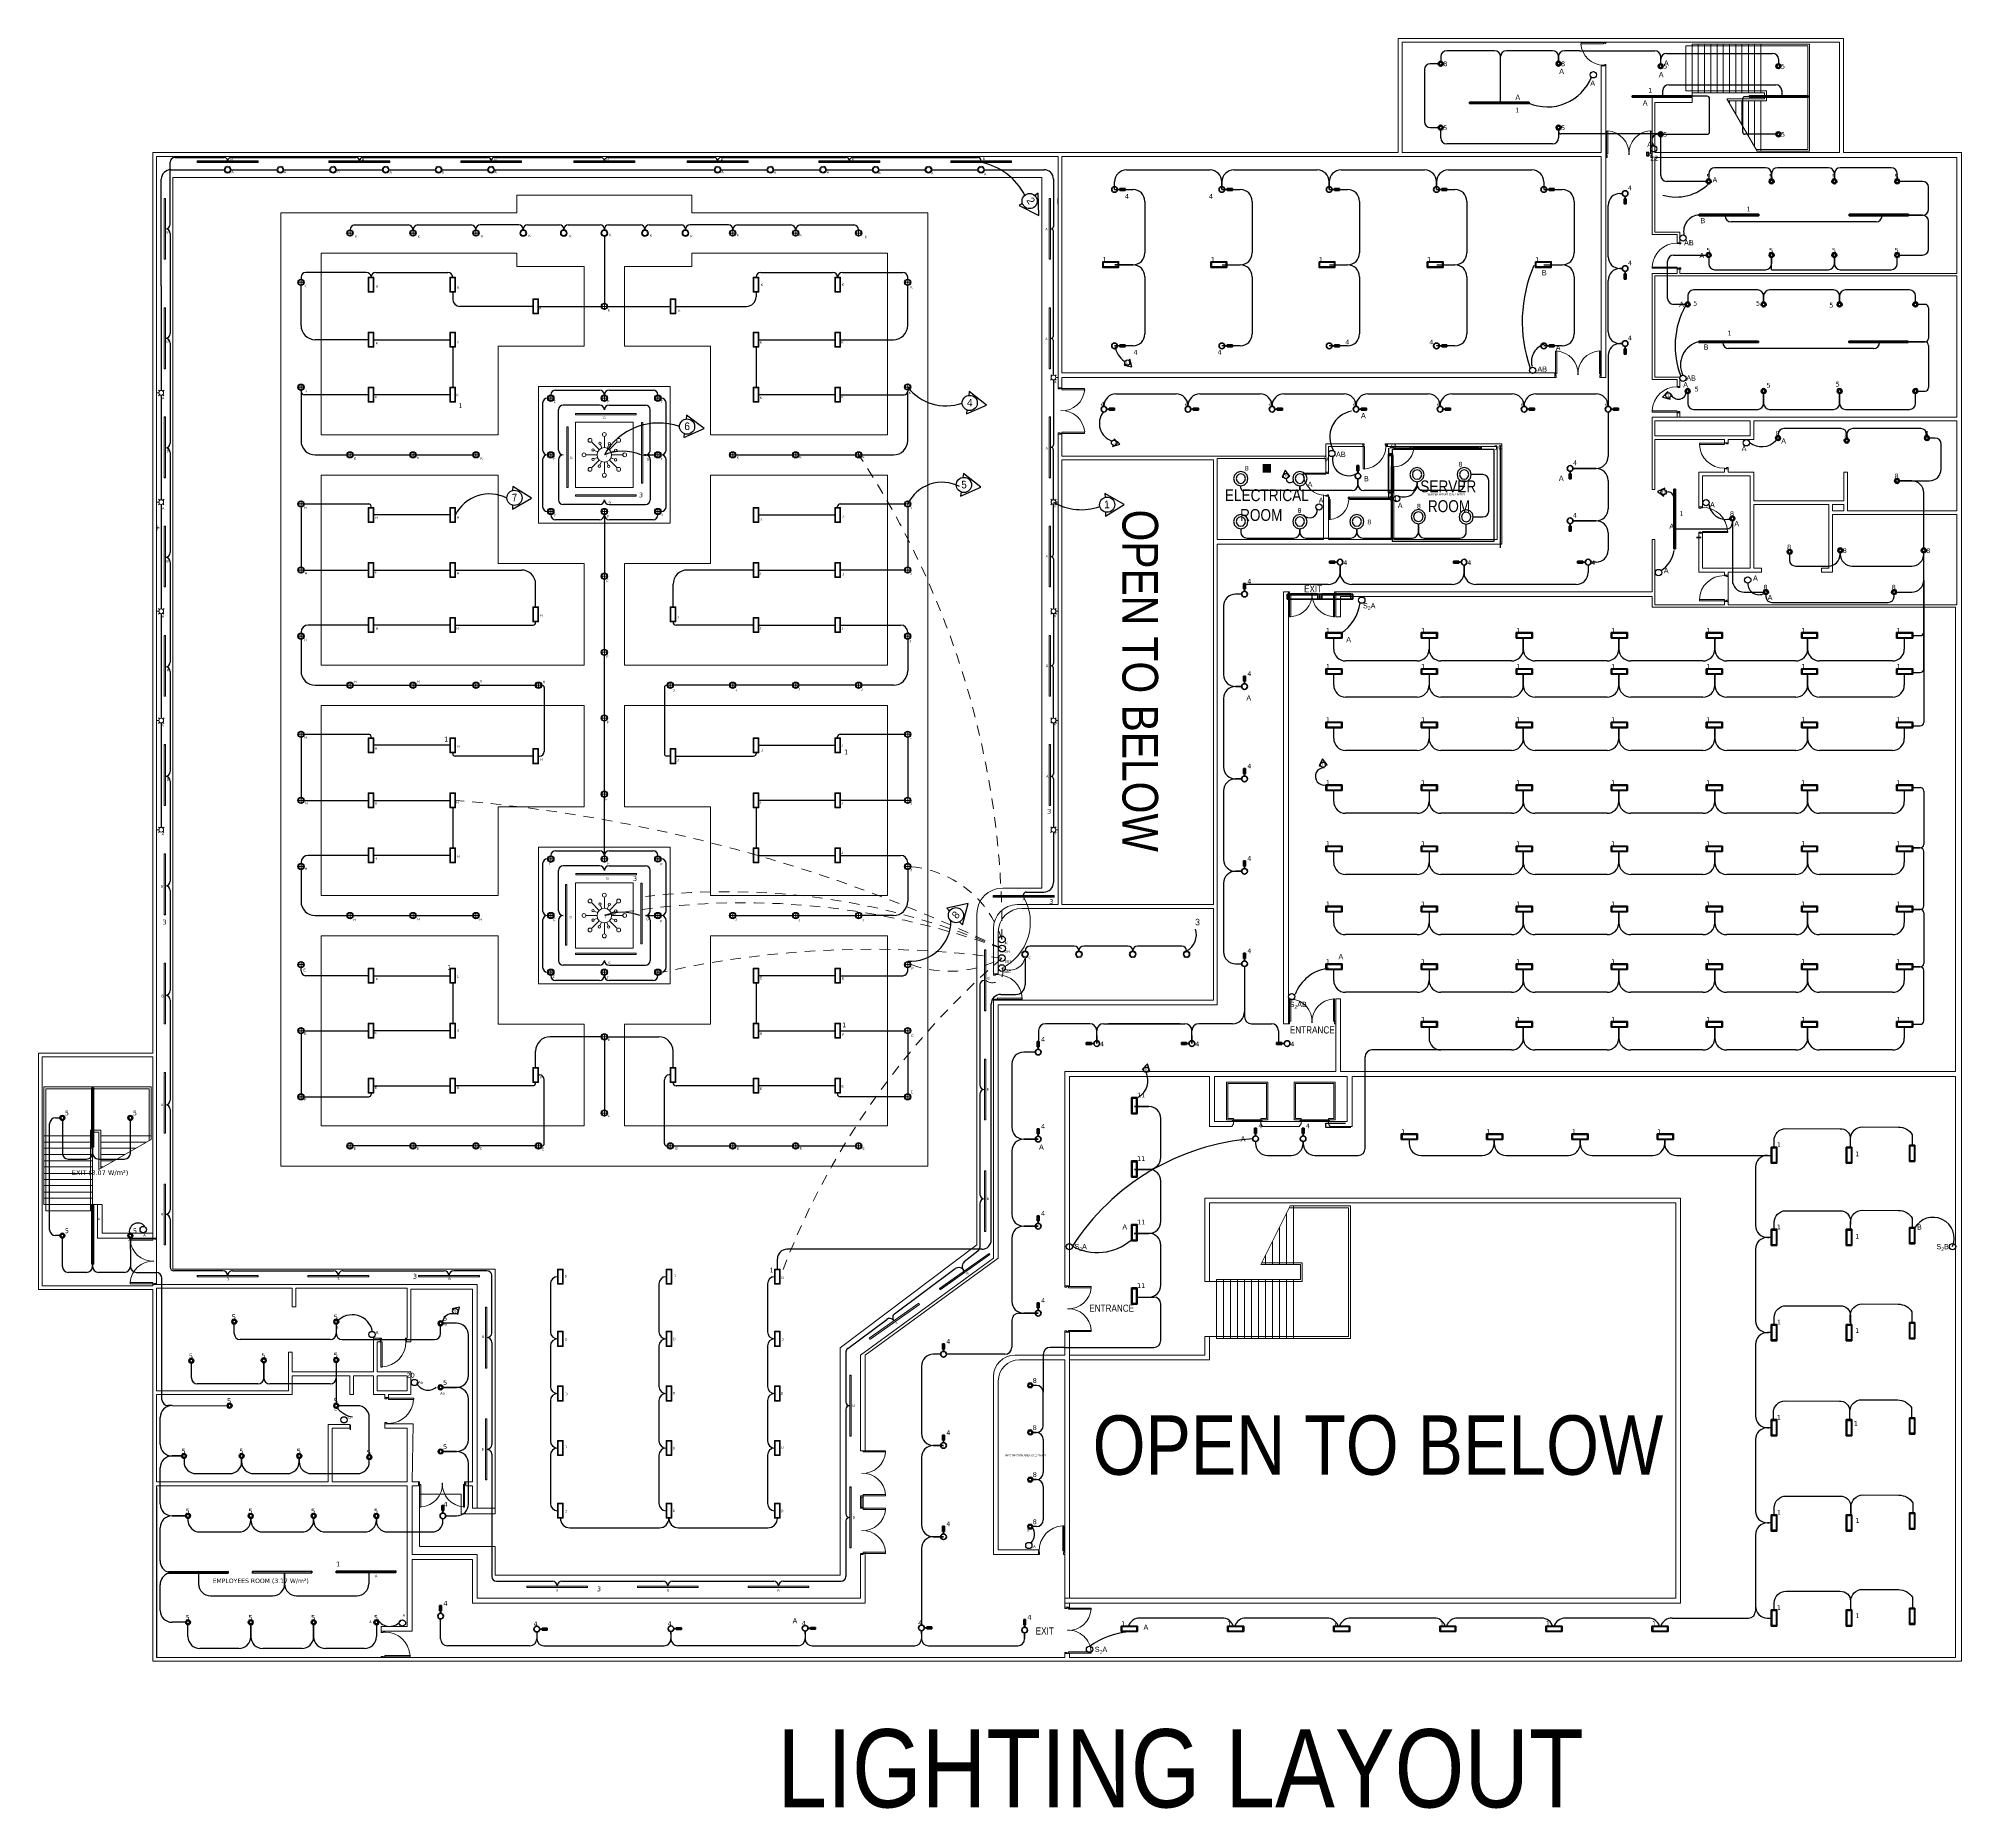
# Model space of a CAD drawing. Header units: inches. Extents: x -2 to 2474, y 1 to 287.
# Drawn here: x 13.2 to 152.1, y 98.9 to 226.8 of the extents above; entities that cross this region are included whole.
import ezdxf

# ---------------------------------------------------------------- set-up
doc = ezdxf.new("R2010")
doc.units = ezdxf.units.IN
doc.header["$MEASUREMENT"] = 0
doc.linetypes.add('JIS_02_0.7', pattern=[1.35, 0.75, -0.6])
for name, color, linetype in [('0.05', 8, 'Continuous'), ('0.09', 2, 'Continuous'), ('0.25', 4, 'Continuous'), ('ACU', 6, 'Continuous'), ("ELEC'L LTS. & C.O.s", 2, 'Continuous'), ('FLORESCENT', 2, 'Continuous'), ('PDF_0', 7, 'Continuous'), ('PDF_Text', 7, 'Continuous'), ('SWITCH', 3, 'Continuous')]:
    doc.layers.add(name, color=color, linetype=linetype)
for name, color, linetype, lineweight in [('BORDER', 30, 'Continuous', 50), ('light ln', 50, 'Continuous', 30), ('LIGHTS', 1, 'Continuous', 0)]:
    doc.layers.add(name, color=color, linetype=linetype, lineweight=lineweight)
for name, color, linetype, true_color in [('DLX_APERT', 7, 'Continuous', 0x969696), ('DLX_CALC', 3, 'Continuous', 0x00ff00), ('DLX_CONT', 7, 'Continuous', 0x969696), ('DLX_DESC', 7, 'Continuous', 0x969696), ('DLX_LUM', 7, 'Continuous', 0xffd400), ('DLX_LUMKEY_IDX', 7, 'Continuous', 0x969696), ('DLX_RESKEY_IDX', 7, 'Continuous', 0x707070)]:
    doc.layers.add(name, color=color, linetype=linetype, true_color=true_color)
doc.styles.add('PDF Arial Narrow', font='ARIALN.TTF')
doc.styles.add('TableTextStyle', font='')
doc.styles.get('TableTextStyle').set_extended_font_data('VERDANA.TTF')

# ---------------------------------------------------------------- blocks, each defined once
blk = doc.blocks.new('FL')
at = {"color": 1}
for p, q in [((-220, 0), (220, 0)), ((0, -220), (0, 220))]:
    blk.add_line(p, q, dxfattribs=at)
blk.add_circle((0, 0), 160, dxfattribs=at)
at = {"layer": '0.09'}
blk.add_circle((0, 0), 200, dxfattribs=at)
blk = doc.blocks.new('circuit')
at = {"color": 0, "lineweight": -2}
for p, q in [((39.528, 74.559), (39.228, 74.059)), ((39.828, 74.059), (39.528, 74.559)), ((39.228, 74.059), (39.334, 74.059)), ((39.721, 74.059), (39.828, 74.059))]:
    blk.add_line(p, q, dxfattribs=at)
blk.add_circle((39.528, 74.109), 0.2, dxfattribs=at)

msp = doc.modelspace()

# ---------------------------------------------------------------- hatches: boundary and pattern name
at = {"transparency": 33554585}
h = msp.add_hatch(color=256, dxfattribs=at)
h.set_gradient(color1=(255, 255, 255))
h.paths.add_polyline_path([(102.22792, 195.40894), (102.22792, 196.02844), (101.60842, 195.40894)])
h = msp.add_hatch(color=256, dxfattribs=at)
h.set_gradient(color2=(0, 0, 0))
h.paths.add_polyline_path([(102.22792, 196.02844), (101.60842, 196.02844), (101.60842, 195.40894)])

# ---------------------------------------------------------------- linework, layer by layer
at = {"lineweight": 5}
for p, q in [((125.52872, 226.75077), (129.72212, 226.75077)), ((126.39938, 226.3954), (126.39938, 226.48424)), ((143.5461, 226.75077), (143.5461, 218.50613)), ((132.17419, 222.96605), (132.17419, 226.21771)), ((126.05644, 218.50613), (126.05644, 224.77867)), ((126.2217, 224.77867), (126.05644, 224.77867)), ((126.39938, 218.42972), (126.39938, 224.86752)), ((129.73988, 222.48096), (129.73988, 218.42972)), ((132.6184, 222.48096), (129.73988, 222.48096)), ((132.6184, 222.82391), (132.6184, 222.13802)), ((132.6184, 222.13802), (129.93534, 222.13802)), ((129.93534, 218.50613), (129.93534, 222.13802)), ((21.7371, 218.22183), (21.7422, 136.77047)), ((86.84643, 218.50613), (109.78572, 218.50613)), ((86.84643, 201.44121), (86.84643, 218.22183)), ((87.11296, 218.22183), (111.68696, 218.22183)), ((87.11296, 202.61222), (87.11296, 218.22183)), ((111.68696, 218.50613), (126.05644, 218.50613)), ((111.68696, 218.22183), (126.05644, 218.22183)), ((126.05644, 218.22183), (126.05644, 218.16319)), ((126.05644, 218.16319), (126.05644, 202.61222)), ((126.39938, 218.22183), (126.48823, 218.22183)), ((126.48823, 218.16319), (126.39938, 218.16319)), ((126.48823, 218.16319), (126.39938, 218.16319)), ((126.39938, 218.16319), (126.39938, 202.26928)), ((129.73988, 218.16319), (129.65104, 218.16319)), ((129.73988, 212.85571), (129.73988, 218.16319)), ((143.26181, 218.50613), (129.93534, 218.50613)), ((143.26181, 218.16319), (151.73744, 218.16319)), ((151.73744, 218.50613), (152.08038, 218.50613)), ((22.92814, 216.70837), (85.66049, 216.70837)), ((22.92814, 137.88653), (22.92814, 216.70837)), ((85.66049, 216.70837), (85.65715, 165.40552)), ((30.71414, 145.32785), (30.71414, 214.15903)), ((77.43942, 214.15903), (77.43942, 145.32785)), ((72.43752, 212.70152), (72.66426, 212.70152)), ((33.62915, 211.24401), (33.62915, 198.14105)), ((47.74826, 211.24401), (33.62915, 211.24401)), ((47.74826, 210.28578), (47.74826, 211.24401)), ((60.40529, 210.28578), (60.40529, 211.24401)), ((74.5244, 211.24401), (60.40529, 211.24401)), ((74.5244, 211.24401), (74.5244, 198.14105)), ((52.61927, 210.28578), (47.74826, 210.28578)), ((52.61927, 204.52836), (52.61927, 210.28578)), ((55.53428, 204.52836), (55.53428, 210.28578)), ((60.40529, 210.28578), (55.53428, 210.28578)), ((134.44857, 209.78174), (134.62626, 209.78174)), ((46.40343, 204.52836), (46.40343, 198.14105)), ((46.40343, 204.52836), (52.61927, 204.52836)), ((55.53428, 204.52836), (61.75012, 204.52836)), ((61.75012, 204.52836), (61.75012, 198.14105)), ((49.31845, 201.61334), (58.83511, 201.61334)), ((49.31845, 201.61334), (49.31845, 191.75374)), ((58.83511, 201.61334), (58.83511, 191.75374)), ((122.71594, 202.61222), (87.11296, 202.61222)), ((87.11296, 201.53005), (87.11296, 202.26928)), ((122.80478, 202.26928), (87.11296, 202.26928)), ((87.11296, 201.3879), (87.11296, 201.53005)), ((122.71594, 202.53581), (122.71594, 202.61222)), ((122.85809, 202.53581), (122.71594, 202.53581)), ((124.38617, 202.53581), (124.36844, 202.53581)), ((124.38617, 202.53581), (124.36844, 202.53581)), ((124.384, 202.61222), (124.37061, 202.61222)), ((126.39938, 202.26928), (125.9676, 202.26928)), ((126.05644, 202.61222), (126.05644, 202.26928)), ((87.11296, 199.85982), (87.11296, 199.87754)), ((87.11296, 199.85982), (87.11296, 199.87754)), ((129.93534, 198.05445), (129.93534, 199.13833)), ((135.23039, 199.13833), (129.93534, 199.13833)), ((21.7422, 175.77259), (21.7422, 197.43254)), ((33.62915, 198.14105), (46.40343, 198.14105)), ((61.75012, 198.14105), (74.5244, 198.14105)), ((87.11296, 198.18955), (86.84643, 198.18955)), ((87.11296, 196.59742), (87.11296, 198.18955)), ((106.17869, 197.2904), (106.17869, 197.46808)), ((106.17869, 197.46808), (108.84398, 197.46808)), ((106.17869, 196.59742), (106.17869, 197.2904)), ((106.35638, 195.33585), (106.35638, 197.2904)), ((106.35638, 197.2904), (108.87952, 197.2904)), ((110.54955, 197.46808), (118.8886, 197.46808)), ((129.73988, 195.62015), (129.73988, 197.43254)), ((129.93534, 195.62015), (129.93534, 197.43254)), ((98.32496, 196.59742), (106.17869, 196.59742)), ((33.62915, 195.22603), (46.40343, 195.22603)), ((33.62915, 195.22603), (33.62915, 181.50832)), ((46.40343, 195.22603), (46.40343, 188.83872)), ((61.75012, 195.22603), (74.5244, 195.22603)), ((61.75012, 195.22603), (61.75012, 188.83872)), ((74.5244, 195.22603), (74.5244, 181.50832)), ((49.31845, 191.75374), (58.83511, 191.75374)), ((98.32496, 190.57386), (106.01344, 190.57386)), ((106.35638, 190.57386), (110.90515, 190.57386)), ((111.08283, 190.57386), (118.54565, 190.57386)), ((103.4691, 190.23091), (98.32496, 190.23091)), ((103.4691, 190.23091), (118.8886, 190.23091)), ((133.38245, 189.84534), (133.38245, 188.49493)), ((136.8118, 188.49493), (136.8118, 189.84534)), ((46.40343, 188.83872), (52.61927, 188.83872)), ((52.61927, 188.83872), (52.61927, 181.50832)), ((55.53428, 188.83872), (61.75012, 188.83872)), ((55.53428, 188.83872), (55.53428, 181.50832)), ((133.38245, 188.49493), (133.57791, 188.49493)), ((133.66675, 188.49493), (134.66179, 188.49493)), ((134.7684, 188.49493), (136.8118, 188.49493)), ((135.23039, 187.90856), (135.23039, 186.18501)), ((103.12616, 186.80157), (103.12616, 155.58744)), ((103.55795, 186.80157), (103.12616, 186.80157)), ((103.4691, 182.30077), (103.4691, 186.60612)), ((106.8096, 186.80157), (106.89845, 186.80157)), ((106.89845, 186.80157), (106.89845, 184.98917)), ((107.24139, 186.80157), (106.89845, 186.80157)), ((107.24139, 186.80157), (129.73988, 186.80157)), ((107.24139, 184.98917), (107.24139, 186.45863)), ((107.24139, 186.45863), (129.73988, 186.45863)), ((106.89845, 184.98917), (107.24139, 184.98917)), ((103.4691, 182.30077), (103.4691, 155.58902)), ((33.62915, 181.50832), (52.61927, 181.50832)), ((55.53428, 181.50832), (74.5244, 181.50832)), ((33.62915, 178.5933), (33.62915, 164.87559)), ((55.53428, 178.5933), (55.53428, 171.2629)), ((55.53428, 178.5933), (74.5244, 178.5933)), ((74.5244, 178.5933), (74.5244, 164.87559)), ((98.32496, 173.7292), (98.32496, 163.93869)), ((46.40343, 171.2629), (52.61927, 171.2629)), ((46.40343, 171.2629), (46.40343, 164.87559)), ((55.53428, 171.2629), (61.75012, 171.2629)), ((61.75012, 171.2629), (61.75012, 164.87559)), ((49.31845, 168.34789), (58.83511, 168.34789)), ((49.31845, 168.34789), (49.31845, 158.48828)), ((58.83511, 168.34789), (58.83511, 158.48828)), ((85.65715, 165.40552), (82.84544, 165.40552)), ((61.75012, 164.87559), (74.5244, 164.87559)), ((86.84643, 163.93869), (84.23436, 163.93869)), ((86.84643, 163.93869), (98.05843, 163.93869)), ((98.05843, 163.93869), (98.05843, 157.30224)), ((98.32496, 163.93869), (98.32496, 156.9593)), ((80.9764, 139.63446), (80.9764, 163.53648)), ((46.40343, 155.57327), (46.40343, 161.96058)), ((61.75012, 161.96058), (74.5244, 161.96058)), ((61.75012, 155.57327), (61.75012, 161.96058)), ((74.5244, 161.96058), (74.5244, 148.24286)), ((82.51964, 159.20348), (82.51964, 162.22398)), ((49.31845, 158.48828), (58.83511, 158.48828)), ((82.44323, 159.20348), (82.51964, 159.20348)), ((82.44323, 159.20348), (82.51964, 159.20348)), ((82.1767, 157.39108), (82.1767, 157.30224)), ((82.1767, 138.67171), (82.1767, 157.30224)), ((82.44323, 157.30224), (98.05843, 157.30224)), ((82.51964, 138.67171), (82.51964, 156.9593)), ((82.51964, 156.9593), (98.32496, 156.9593)), ((106.89845, 157.40026), (106.89845, 155.78448)), ((106.89845, 157.40026), (107.24139, 157.40026)), ((107.24139, 157.40026), (107.24139, 152.1581)), ((46.40343, 155.57327), (52.61927, 155.57327)), ((55.53428, 155.57327), (61.75012, 155.57327)), ((55.53428, 155.57327), (55.53428, 148.24286)), ((103.12616, 155.58744), (103.4691, 155.58902)), ((103.4691, 155.58902), (103.55795, 155.58902)), ((103.55795, 155.58902), (103.4691, 155.58902)), ((106.89845, 155.58902), (106.89845, 152.1581)), ((87.66379, 152.1581), (87.32084, 152.1581)), ((87.32084, 152.1581), (87.32084, 139.70684)), ((97.77413, 152.1581), (87.66379, 152.1581)), ((97.77413, 151.80272), (87.66379, 151.80272)), ((87.66379, 151.80272), (87.66379, 138.52956)), ((107.72456, 151.80272), (98.14727, 151.80272)), ((108.07993, 152.1581), (151.38207, 152.1581)), ((151.6486, 151.80272), (108.07993, 151.80272)), ((151.38207, 152.1581), (151.6486, 152.1581)), ((74.5244, 148.24286), (55.53428, 148.24286)), ((34.58395, 145.32785), (30.71414, 145.32785)), ((34.58395, 145.32785), (77.43942, 145.32785)), ((13.74632, 142.10106), (16.98021, 142.10106)), ((17.12236, 142.54527), (17.4653, 142.54527)), ((17.4653, 142.54527), (17.4653, 140.12874)), ((17.4653, 142.54527), (17.80824, 142.54527)), ((17.80824, 142.54527), (17.80824, 140.47168)), ((97.43119, 138.95802), (97.43119, 143.00618)), ((97.43119, 143.00618), (131.78862, 143.00618)), ((97.77413, 138.95802), (97.77413, 142.66323)), ((97.77413, 142.66323), (131.44567, 142.66323)), ((131.44567, 114.12002), (131.44567, 142.66323)), ((131.78862, 113.77708), (131.78862, 143.00618)), ((17.80824, 140.47168), (21.47567, 140.47168)), ((17.4653, 140.12874), (21.47567, 140.12874)), ((80.9764, 139.63446), (71.1171, 132.2049)), ((87.32084, 139.70684), (87.32084, 136.68274)), ((97.43119, 138.95802), (97.43119, 136.9861)), ((97.77413, 138.95802), (97.77413, 136.9861)), ((46.19618, 137.88653), (22.92814, 137.88653)), ((46.19618, 120.21643), (46.19618, 137.88653)), ((82.1767, 138.67171), (72.5743, 131.67715)), ((82.51964, 138.67171), (72.91725, 131.67715)), ((87.66379, 138.52956), (87.66379, 136.68274)), ((37.66288, 136.50394), (31.79924, 136.50394)), ((40.09719, 136.77047), (44.89839, 136.77047)), ((40.09719, 132.63038), (40.09719, 136.42753)), ((40.09719, 136.42753), (44.55544, 136.42753)), ((44.55544, 136.42753), (44.55544, 122.52003)), ((44.89839, 136.77047), (44.89839, 122.23574)), ((87.66379, 136.68274), (87.58737, 136.68274)), ((97.43119, 136.9861), (97.77413, 136.9861)), ((87.66379, 135.01468), (87.66379, 135.02807)), ((87.66379, 135.02807), (87.66379, 135.01468)), ((87.32084, 133.43108), (87.32084, 131.99071)), ((87.66379, 133.34224), (87.58737, 133.34224)), ((87.66379, 131.99071), (87.66379, 133.34224)), ((37.39636, 131.67976), (37.39636, 132.89691)), ((39.79512, 132.63038), (40.09719, 132.63038)), ((71.1171, 132.2049), (71.1171, 115.77976)), ((87.32084, 131.99071), (87.32084, 131.67715)), ((97.43119, 131.67715), (97.43119, 133.0237)), ((97.77413, 133.0237), (97.43119, 133.0237)), ((97.77413, 131.3342), (97.77413, 133.0237)), ((72.5743, 131.67715), (72.5743, 124.7719)), ((72.91725, 131.67715), (72.91725, 124.68306)), ((83.71994, 131.67715), (87.32084, 131.67715)), ((84.06289, 131.3342), (84.92024, 131.3342)), ((84.92024, 131.3342), (87.32084, 131.3342)), ((87.32084, 131.3342), (87.32084, 121.89279)), ((97.43119, 131.67715), (87.66379, 131.67715)), ((97.77413, 131.3342), (87.66379, 131.3342)), ((87.66379, 131.08451), (87.66379, 114.12002)), ((82.1767, 124.47535), (82.1767, 130.1339)), ((82.51964, 117.61649), (82.51964, 129.79096)), ((21.7422, 128.82789), (31.53271, 128.82789)), ((34.96205, 126.66012), (35.70402, 126.66012)), ((34.96205, 126.39359), (35.70402, 126.39359)), ((35.70402, 126.39359), (35.70402, 126.66012)), ((38.49801, 126.71343), (40.28059, 126.71343)), ((40.28059, 126.71343), (40.20952, 122.52003)), ((72.5743, 124.7719), (72.5743, 124.86075)), ((82.1767, 124.47535), (82.1767, 117.27355)), ((39.83066, 122.23574), (39.83066, 112.07742)), ((40.2047, 122.23574), (40.2047, 117.27355)), ((40.2047, 122.23574), (40.64925, 122.23574)), ((40.20952, 122.52003), (40.73809, 122.52003)), ((40.64925, 122.32458), (40.64925, 122.52003)), ((40.64925, 122.23574), (40.64925, 122.32458)), ((42.3894, 122.43119), (42.37397, 122.43119)), ((43.98975, 122.52003), (44.55544, 122.52003)), ((44.07859, 122.42645), (43.98975, 122.42645)), ((44.07859, 122.23574), (44.07859, 122.32458)), ((44.07859, 122.23574), (44.55544, 122.23574)), ((44.55544, 122.23574), (44.55544, 120.61405)), ((44.89839, 120.61405), (44.89839, 122.23574)), ((72.91725, 123.14831), (72.91725, 123.14383)), ((40.72113, 117.8565), (40.72113, 121.63239)), ((40.72113, 121.63239), (43.74184, 121.63239)), ((42.37945, 122.17709), (42.38393, 122.17709)), ((42.38393, 122.17709), (42.37945, 122.17709)), ((43.74184, 121.63239), (43.74184, 120.21643)), ((43.98975, 122.17709), (43.90091, 122.17709)), ((72.5743, 120.61405), (72.5743, 121.52025)), ((72.5743, 121.52025), (72.5743, 120.61405)), ((87.32084, 121.89279), (87.32084, 120.56574)), ((43.74184, 120.21643), (46.19618, 120.21643)), ((44.89839, 120.61405), (44.55544, 120.61405)), ((44.89839, 120.61405), (46.19618, 120.61405)), ((72.91725, 120.61405), (72.91725, 120.5252)), ((87.32084, 120.56574), (87.32084, 113.3776)), ((72.91725, 119.00822), (72.91725, 119.00375)), ((44.55544, 117.27355), (40.2047, 117.27355)), ((40.2047, 116.9306), (40.2047, 111.73448)), ((44.55544, 116.9306), (40.2047, 116.9306)), ((46.19618, 117.8565), (40.72113, 117.8565)), ((44.89839, 117.27355), (44.55544, 117.27355)), ((44.55544, 116.9306), (44.55544, 113.77708)), ((44.89839, 114.12002), (44.89839, 117.27355)), ((46.19618, 115.77976), (46.19618, 117.8565)), ((72.5743, 117.36239), (72.5743, 117.27355)), ((72.76976, 117.27355), (72.5743, 117.27355)), ((72.5743, 117.27355), (72.5743, 114.12002)), ((72.91725, 117.45123), (72.91725, 113.77708)), ((82.1767, 117.27355), (85.50845, 117.27355)), ((82.51964, 117.61649), (85.47422, 117.61649)), ((85.4196, 117.54008), (85.47317, 117.54008)), ((87.1787, 117.61649), (87.26754, 117.61649)), ((87.1787, 117.54008), (87.26754, 117.54008)), ((87.232, 117.27355), (87.32084, 117.27355)), ((87.232, 117.27355), (87.32084, 117.27355)), ((71.1171, 115.77976), (46.19618, 115.77976)), ((72.5743, 114.12002), (44.89839, 114.12002)), ((87.66379, 114.12002), (87.32084, 114.12002)), ((131.44567, 114.12002), (87.66379, 114.12002)), ((44.55544, 113.77708), (72.91725, 113.77708)), ((87.66379, 113.77708), (87.32084, 113.77708)), ((87.32084, 113.52911), (87.32084, 113.46644)), ((131.78862, 113.77708), (87.66379, 113.77708)), ((87.66379, 113.77708), (87.66379, 113.41313)), ((37.96495, 111.73448), (37.96495, 112.07742)), ((37.96495, 112.07742), (39.83066, 112.07742)), ((38.23148, 111.73448), (38.23148, 111.68091)), ((38.23148, 111.73448), (40.2047, 111.73448)), ((87.66379, 111.8126), (87.66379, 111.79766)), ((87.66379, 111.81177), (87.66379, 111.79838)), ((87.66379, 111.79838), (87.66379, 111.81177)), ((38.23148, 109.97539), (38.23148, 109.88654)), ((87.32084, 110.21478), (87.32084, 109.83324)), ((87.32084, 110.21478), (87.32084, 110.12594)), ((87.66379, 110.16147), (87.66379, 109.83324)), ((88.12577, 109.83324), (109.11051, 109.83324)), ((109.11051, 109.83324), (131.44567, 109.83324)), ((85.40717, 109.56671), (109.11051, 109.56671)), ((109.11051, 109.56671), (131.44567, 109.56671))]:
    msp.add_line(p, q, dxfattribs=at)
for points in [[(30.71414, 214.15903), (47.74826, 214.15903), (47.74826, 215.43132), (60.40529, 215.43132), (60.40529, 214.15903), (77.43942, 214.15903)], [(52.00003, 199.04347), (56.15352, 199.04347), (56.15352, 194.3236), (52.00003, 194.3236), (52.00003, 199.04347)], [(33.62915, 178.5933), (52.61927, 178.5933), (52.61927, 171.2629)], [(46.40343, 164.87559), (33.62915, 164.87559), (33.62915, 178.5933)], [(52.00003, 165.77802), (56.15352, 165.77802), (56.15352, 161.05815), (52.00003, 161.05815), (52.00003, 165.77802)], [(46.40343, 161.96058), (33.62915, 161.96058), (33.62915, 148.24286), (52.61927, 148.24286), (52.61927, 155.57327)], [(77.43942, 145.32785), (30.71414, 145.32785)]]:
    msp.add_lwpolyline(points, dxfattribs=at)
at = {"color": 3, "transparency": 33554585}
for centre in [(125.49755, 224.12789), (129.85277, 218.7815), (131.97073, 212.34741), (121.10458, 202.78295), (131.96741, 202.20571), (136.54466, 197.55521), (106.60777, 196.78125), (105.68212, 192.91212), (111.28881, 193.52664), (133.63498, 193.23298), (130.20127, 188.1854), (136.64422, 187.64118), (108.77211, 186.19275), (103.71364, 157.55263), (87.64609, 139.51248), (151.43056, 139.51248), (37.29984, 133.16534), (40.37117, 129.70069), (35.27725, 127.00552), (39.49651, 112.33975), (89.11224, 110.43003)]:
    msp.add_circle(centre, 0.22679, dxfattribs=at)
at = {"lineweight": 5}
for centre, radius in [((82.84544, 163.53648), 1.86904), ((84.23436, 162.22398), 1.71471), ((83.71994, 130.1339), 1.54324), ((84.06289, 129.79096), 1.54324)]:
    msp.add_arc(centre, radius, 90, 180, dxfattribs=at)
at = {"layer": '0.05', "lineweight": 5}
for p, q in [((53.88798, 197.17617), (53.79057, 197.43033)), ((54.28835, 197.16682), (54.39751, 197.41616)), ((53.58675, 196.48809), (53.33393, 196.38725)), ((53.59349, 196.89511), (53.34415, 197.00427)), ((53.8652, 196.20025), (53.75605, 195.95092)), ((54.26558, 196.19091), (54.36298, 195.93675)), ((54.56006, 196.47196), (54.8094, 196.36281)), ((54.56681, 196.87899), (54.81962, 196.97982)), ((53.88798, 163.91071), (53.79057, 164.16487)), ((54.28835, 163.90137), (54.39751, 164.15071)), ((53.58675, 163.22263), (53.33393, 163.1218)), ((53.59349, 163.62966), (53.34415, 163.73881)), ((53.8652, 162.9348), (53.75605, 162.68546)), ((54.26558, 162.92545), (54.36298, 162.6713)), ((54.56006, 163.20651), (54.8094, 163.09735)), ((54.56681, 163.61353), (54.81962, 163.71437))]:
    msp.add_line(p, q, dxfattribs=at)
for centre in [(53.75864, 197.51364), (54.43329, 197.4979), (53.25106, 196.3542), (53.26242, 197.04005), (53.72027, 195.86918), (54.39492, 195.85344), (54.89114, 196.32703), (54.9025, 197.01288), (53.26242, 163.7746), (53.75864, 164.24818), (54.43329, 164.23244), (53.25106, 163.08874), (53.72027, 162.60372), (54.39492, 162.58798), (54.89114, 163.06157), (54.9025, 163.74742)]:
    msp.add_circle(centre, 0.08922, dxfattribs=at)
at = {"layer": '0.25'}
for p, q in [((114.47274, 225.43931), (114.47274, 225.10932)), ((118.36255, 225.86799), (114.90141, 225.86799)), ((118.79123, 222.16267), (118.79123, 225.43931)), ((118.79123, 222.16267), (118.79123, 225.43931)), ((122.54942, 225.86799), (119.21991, 225.86799)), ((122.9781, 225.43931), (122.9781, 225.10932)), ((122.9781, 225.10932), (122.9781, 225.43931)), ((124.48396, 225.86799), (123.40678, 225.86799)), ((124.48396, 225.86799), (129.92706, 225.86799)), ((130.35574, 224.92976), (130.35574, 225.43931)), ((130.35574, 224.92976), (130.35574, 225.24633)), ((130.78442, 225.67501), (138.43243, 225.67501)), ((138.86111, 225.24633), (138.86111, 224.92976)), ((113.29275, 224.50108), (113.29275, 220.74352)), ((114.29318, 224.92976), (113.72143, 224.92976)), ((130.50577, 222.61343), (130.50577, 222.98521)), ((130.93445, 223.41389), (138.66663, 223.41389)), ((133.71181, 222.57417), (132.58835, 222.57417)), ((133.88328, 220.00746), (133.88328, 222.4027)), ((136.26483, 222.37639), (136.26483, 220.00746)), ((136.78892, 222.54787), (136.4363, 222.54787)), ((139.09531, 222.98521), (139.09531, 222.61721)), ((113.72143, 220.31485), (114.29318, 220.31485)), ((114.47274, 219.56674), (114.47274, 220.13529)), ((122.9781, 220.13529), (122.9781, 219.56674)), ((122.9781, 220.13529), (122.9781, 220.02695)), ((127.49027, 219.85548), (123.14957, 219.85548)), ((130.1814, 219.85548), (127.49027, 219.85548)), ((130.35574, 216.86252), (130.35574, 219.65643)), ((130.35574, 219.65643), (130.35574, 219.65643)), ((130.35574, 219.40463), (130.35574, 219.65643)), ((130.5353, 219.83599), (133.71181, 219.83599)), ((138.68155, 219.83599), (136.4363, 219.83599)), ((23.07421, 218.16489), (26.61813, 218.16489)), ((27.13255, 218.16489), (36.13094, 218.16489)), ((36.64536, 218.16489), (45.64375, 218.16489)), ((46.15817, 218.16489), (53.81957, 218.16489)), ((54.33398, 218.16489), (61.99539, 218.16489)), ((62.51482, 218.16489), (71.51322, 218.16489)), ((72.02763, 218.16489), (81.02603, 218.16489)), ((122.54942, 219.13806), (114.90141, 219.13806)), ((122.54942, 219.13806), (118.5283, 219.13806)), ((22.73127, 213.34529), (22.73127, 217.82195)), ((22.76739, 217.27241), (26.62593, 217.27241)), ((26.87534, 217.90768), (26.87534, 217.90768)), ((26.87534, 217.90768), (26.87534, 217.90768)), ((27.12475, 217.27241), (30.43259, 217.27241)), ((30.93142, 217.27241), (34.23926, 217.27241)), ((34.73809, 217.27241), (38.04592, 217.27241)), ((36.38815, 217.90768), (36.38815, 217.90768)), ((38.54475, 217.27241), (41.85259, 217.27241)), ((42.35142, 217.27241), (45.65155, 217.27241)), ((45.90096, 217.90768), (45.90096, 217.90768)), ((46.15037, 217.27241), (62.0082, 217.27241)), ((54.07678, 217.90768), (54.07678, 217.90768)), ((62.50703, 217.27241), (65.81487, 217.27241)), ((66.31369, 217.27241), (69.62153, 217.27241)), ((70.12036, 217.27241), (73.4282, 217.27241)), ((73.92702, 217.27241), (77.23486, 217.27241)), ((77.73369, 217.27241), (81.03382, 217.27241)), ((81.53265, 217.27241), (85.82511, 217.27241)), ((91.77655, 217.25371), (97.81117, 217.25371)), ((99.52588, 217.25371), (105.5605, 217.25371)), ((107.27521, 217.25371), (113.30984, 217.25371)), ((115.02455, 217.25371), (121.05917, 217.25371)), ((133.82404, 216.9783), (133.82404, 216.6134)), ((137.93156, 217.40698), (134.25272, 217.40698)), ((138.36024, 216.9783), (138.36024, 216.6134)), ((138.36024, 216.6134), (138.36024, 216.9783)), ((142.46776, 217.40698), (138.78891, 217.40698)), ((142.89644, 216.9783), (142.89644, 216.6134)), ((142.89644, 216.6134), (142.89644, 216.9783)), ((147.00396, 217.40698), (143.32511, 217.40698)), ((147.43263, 216.6134), (147.43263, 216.9783)), ((22.08143, 208.87942), (22.0815, 216.58653)), ((86.511, 216.5865), (86.51087, 213.17381)), ((90.91919, 215.84562), (90.91919, 216.39635)), ((90.91919, 215.84562), (92.25212, 215.84562)), ((98.66852, 216.39635), (98.66852, 215.84562)), ((98.66852, 215.84562), (98.66852, 216.39635)), ((98.66852, 215.84562), (100.00145, 215.84562)), ((106.41785, 216.39635), (106.41785, 215.84562)), ((106.41785, 215.84562), (106.41785, 216.39635)), ((106.41785, 215.84562), (107.75078, 215.84562)), ((114.16719, 216.39635), (114.16719, 215.84562)), ((114.16719, 215.84562), (114.16719, 216.39635)), ((114.16719, 215.84562), (115.50012, 215.84562)), ((121.91653, 216.39635), (121.91653, 215.84562)), ((121.91653, 215.84562), (123.24945, 215.84562)), ((127.41523, 215.5553), (127.58326, 215.5553)), ((133.64448, 216.43384), (130.78442, 216.43384)), ((149.26557, 216.43384), (147.61219, 216.43384)), ((149.69424, 214.41253), (149.69424, 216.00516)), ((93.10948, 214.98826), (93.10948, 211.2627)), ((100.85881, 214.98826), (100.85881, 211.2627)), ((108.60814, 214.98826), (108.60814, 211.2627)), ((116.35748, 214.98826), (116.35748, 211.2627)), ((124.10681, 214.98826), (124.10681, 211.2627)), ((126.55787, 210.99442), (126.55787, 214.69794)), ((149.26557, 213.98385), (148.16117, 213.98385)), ((148.16117, 213.98385), (149.26557, 213.98385)), ((22.38832, 213.00234), (22.38832, 213.00234)), ((22.38832, 213.00234), (22.38832, 213.00234)), ((22.73127, 212.6594), (22.73127, 205.43855)), ((36.05878, 213.28215), (39.91689, 213.28215)), ((40.25983, 212.93921), (40.25983, 212.93921)), ((40.25983, 212.93921), (40.25983, 212.93921)), ((40.60277, 213.28215), (44.46088, 213.28215)), ((44.80382, 212.93921), (44.80382, 212.93921)), ((44.80402, 212.97351), (44.80402, 212.95093)), ((47.90991, 213.28215), (45.11267, 213.28215)), ((48.21856, 212.95093), (48.21856, 212.97351)), ((48.21856, 212.95093), (48.21856, 212.97351)), ((48.5272, 213.28215), (50.83902, 213.28215)), ((51.14767, 212.95093), (51.14767, 212.97351)), ((51.14767, 212.95093), (51.14767, 212.97351)), ((51.45632, 213.28215), (53.76813, 213.28215)), ((54.07678, 212.95093), (54.07678, 212.97351)), ((54.07678, 212.95093), (54.07678, 212.97351)), ((54.38543, 213.28215), (56.69724, 213.28215)), ((57.00589, 212.95093), (57.00589, 212.97351)), ((57.00589, 212.95093), (57.00589, 212.97351)), ((57.31454, 213.28215), (59.62635, 213.28215)), ((59.935, 212.95093), (59.935, 212.97351)), ((59.935, 212.97351), (59.935, 212.95093)), ((63.04088, 213.28215), (60.24365, 213.28215)), ((63.34953, 212.95093), (63.34953, 212.97351)), ((63.69228, 213.28215), (67.55038, 213.28215)), ((67.89333, 212.93921), (67.89333, 212.93921)), ((67.89333, 212.93921), (67.89333, 212.93921)), ((68.23627, 213.28215), (72.09438, 213.28215)), ((72.43732, 212.93921), (72.43732, 212.93921)), ((72.43752, 212.97351), (72.43752, 212.95093)), ((86.19863, 213.00234), (86.19863, 213.00234)), ((86.19863, 213.00234), (86.19863, 213.00234)), ((86.30495, 213.00234), (86.3394, 213.00234)), ((86.339, 213.00234), (86.30495, 213.00234)), ((86.51047, 205.26708), (86.51047, 212.83087)), ((145.90868, 213.51068), (135.43858, 213.51068)), ((149.69424, 211.53781), (149.69424, 213.55517)), ((54.07678, 212.45211), (54.07678, 207.65648)), ((131.2833, 211.10913), (133.64448, 211.10913)), ((147.61219, 211.10913), (149.26557, 211.10913)), ((36.88711, 209.86283), (32.51459, 209.86283)), ((37.573, 209.86283), (42.78127, 209.86283)), ((65.37229, 209.86283), (70.58056, 209.86283)), ((71.26645, 209.86283), (75.63897, 209.86283)), ((92.25212, 210.40535), (90.93189, 210.40535)), ((90.93189, 210.40535), (92.25212, 210.40535)), ((98.68122, 210.40535), (100.00145, 210.40535)), ((100.00145, 210.40535), (100.00145, 210.40535)), ((106.43055, 210.40535), (107.75078, 210.40535)), ((107.75078, 210.40535), (107.75078, 210.40535)), ((114.17989, 210.40535), (115.50012, 210.40535)), ((115.50012, 210.40535), (115.50012, 210.40535)), ((121.92922, 210.40535), (123.24945, 210.40535)), ((123.24945, 210.40535), (123.24945, 210.40535)), ((127.41523, 210.13706), (127.58326, 210.13706)), ((127.58326, 210.13706), (127.41523, 210.13706)), ((130.85462, 207.97914), (130.85462, 210.68045)), ((133.82404, 210.92957), (133.82404, 210.4801)), ((134.25272, 210.05142), (137.93156, 210.05142)), ((138.36024, 210.05142), (138.36024, 210.92957)), ((138.36024, 210.92957), (138.36024, 210.4801)), ((138.36024, 210.05142), (142.46776, 210.05142)), ((142.89644, 210.4801), (142.89644, 210.92957)), ((142.89644, 210.92957), (142.89644, 210.4801)), ((143.32511, 210.05142), (147.00396, 210.05142)), ((147.43263, 210.4801), (147.43263, 210.92957)), ((22.08143, 208.87942), (22.08095, 201.33283)), ((32.17165, 209.51989), (32.17165, 209.39386)), ((32.17165, 206.02873), (32.17165, 208.89503)), ((37.02772, 208.97461), (37.02772, 208.97461)), ((37.23005, 209.51989), (37.23005, 209.51989)), ((37.23005, 209.51989), (37.23005, 209.51989)), ((42.92188, 208.97461), (42.92188, 208.97461)), ((43.12421, 209.51989), (43.12421, 209.51989)), ((43.12421, 208.42933), (43.12421, 207.92148)), ((64.82701, 208.97461), (64.82701, 208.97461)), ((65.02934, 209.51989), (65.02934, 209.51989)), ((65.02934, 208.42933), (65.02934, 208.09295)), ((70.72117, 208.97461), (70.72117, 208.97461)), ((70.9235, 209.51989), (70.9235, 209.51989)), ((70.9235, 209.51989), (70.9235, 209.51989)), ((75.98191, 209.39386), (75.98191, 209.51989)), ((75.98191, 206.02873), (75.98191, 208.89503)), ((93.10948, 209.54799), (93.10948, 205.4116)), ((100.85881, 209.54799), (100.85881, 205.4116)), ((108.60814, 209.54799), (108.60814, 205.4116)), ((116.35748, 209.54799), (116.35748, 205.4116)), ((124.10681, 209.54799), (124.10681, 205.4116)), ((126.55787, 205.57618), (126.55787, 209.2797)), ((137.35937, 208.58811), (132.73342, 208.58811)), ((142.84267, 208.58811), (138.21672, 208.58811)), ((148.32597, 208.58811), (143.70002, 208.58811)), ((48.91377, 207.40707), (43.63863, 207.40707)), ((49.31845, 207.40707), (53.85004, 207.40707)), ((53.82736, 207.40707), (53.82736, 207.40707)), ((54.30352, 207.40707), (58.83511, 207.40707)), ((59.23978, 207.40707), (64.34346, 207.40707)), ((132.12518, 207.55046), (131.2833, 207.55046)), ((132.30474, 208.15943), (132.30474, 207.73002)), ((137.78804, 208.15943), (137.78804, 207.73002)), ((137.78804, 207.73002), (137.78804, 208.15943)), ((143.27135, 208.15943), (143.27135, 207.73002)), ((143.27135, 207.73002), (143.27135, 208.15943)), ((148.75465, 207.73002), (148.75465, 208.15943)), ((148.93421, 207.55046), (148.75465, 207.73002)), ((149.44424, 207.55046), (148.93421, 207.55046)), ((149.69424, 207.30046), (149.69424, 205.08855)), ((49.11611, 206.86179), (49.11611, 206.86179)), ((59.03744, 206.86179), (59.03744, 206.86179)), ((22.38832, 205.09561), (22.38832, 205.09561)), ((22.73127, 204.75266), (22.73127, 197.53181)), ((37.02772, 204.9999), (33.20047, 204.9999)), ((37.02772, 204.9999), (37.02772, 204.9999)), ((37.02772, 204.9999), (37.02772, 204.9999)), ((37.43239, 204.9999), (42.92188, 204.9999)), ((42.92188, 204.9999), (42.92188, 204.9999)), ((42.92188, 204.9999), (42.92188, 204.9999)), ((43.12421, 204.45462), (43.12421, 201.57047)), ((64.82701, 204.9999), (64.82701, 204.9999)), ((64.82701, 204.9999), (64.82701, 204.9999)), ((65.02934, 204.45462), (65.02934, 201.57047)), ((65.23168, 204.9999), (70.72117, 204.9999)), ((70.72117, 204.9999), (70.72117, 204.9999)), ((70.72117, 204.9999), (70.72117, 204.9999)), ((71.12584, 204.9999), (74.95308, 204.9999)), ((86.19863, 205.09561), (86.19863, 205.09561)), ((86.19863, 205.09561), (86.19863, 205.09561)), ((86.30495, 205.09561), (86.339, 205.09561)), ((86.339, 205.09561), (86.30495, 205.09561)), ((86.51047, 202.43881), (86.51047, 204.92414)), ((92.25212, 204.55424), (90.91919, 204.55424)), ((100.00145, 204.55424), (98.66852, 204.55424)), ((107.75078, 204.55424), (106.41785, 204.55424)), ((115.50012, 204.55424), (114.16719, 204.55424)), ((123.24945, 204.55424), (121.91653, 204.55424)), ((127.41523, 204.71883), (127.58326, 204.71883)), ((127.58326, 204.71883), (127.41523, 204.71883)), ((145.73376, 204.35848), (135.26365, 204.35848)), ((149.44424, 204.83855), (148.1668, 204.83855)), ((148.1668, 204.83855), (149.44424, 204.83855)), ((149.69424, 204.58855), (149.69424, 201.53635)), ((126.55787, 203.86147), (126.55787, 200.18423)), ((50.55636, 201.36659), (53.73383, 201.36659)), ((54.41972, 201.36659), (57.5972, 201.36659)), ((75.7325, 201.58316), (75.7325, 201.58316)), ((86.51043, 202.09572), (86.50995, 197.39843)), ((22.08093, 200.98975), (22.08046, 193.44516)), ((32.17165, 201.2824), (32.17165, 201.32106)), ((32.17165, 201.30173), (32.17165, 197.71237)), ((37.02772, 201.0252), (32.42885, 201.0252)), ((37.02772, 201.0252), (37.02772, 201.0252)), ((37.23005, 200.47992), (37.23005, 200.47992)), ((42.92188, 201.0252), (37.43239, 201.0252)), ((42.92188, 201.0252), (42.92188, 201.0252)), ((43.12421, 200.47992), (43.12421, 200.47992)), ((43.32655, 201.0252), (43.32655, 201.0252)), ((49.62106, 200.43129), (49.62106, 197.02648)), ((49.964, 200.77423), (49.964, 200.77423)), ((50.21341, 201.02365), (50.21341, 201.02365)), ((53.73383, 200.27807), (51.10838, 200.27807)), ((54.07678, 201.02365), (54.07678, 201.02365)), ((54.41972, 200.27807), (57.04517, 200.27807)), ((58.5325, 197.02648), (58.5325, 200.43129)), ((64.82701, 201.0252), (64.82701, 201.0252)), ((65.02934, 200.47992), (65.02934, 200.47992)), ((70.72117, 201.0252), (65.23168, 201.0252)), ((70.72117, 201.0252), (70.72117, 201.0252)), ((70.9235, 200.47992), (70.9235, 200.47992)), ((71.12584, 201.0252), (71.12584, 201.0252)), ((71.12584, 201.0252), (75.7247, 201.0252)), ((75.98191, 201.33375), (75.98191, 201.2824)), ((75.98191, 197.71237), (75.98191, 201.2824)), ((90.15489, 200.18423), (90.15489, 200.22522)), ((91.01225, 201.08258), (95.3647, 201.08258)), ((96.22206, 200.22522), (96.22206, 200.18423)), ((96.22206, 200.18423), (96.22206, 200.22522)), ((97.07942, 201.08258), (101.43186, 201.08258)), ((102.28922, 200.22522), (102.28922, 200.18423)), ((102.28922, 200.18423), (102.28922, 200.22522)), ((103.14658, 201.08258), (107.49902, 201.08258)), ((108.35638, 200.22522), (108.35638, 200.18423)), ((108.35638, 200.18423), (108.35638, 200.22522)), ((109.21374, 201.08258), (113.56619, 201.08258)), ((114.42355, 200.22522), (114.42355, 200.18423)), ((114.42355, 200.18423), (114.42355, 200.22522)), ((115.28091, 201.08258), (119.63335, 201.08258)), ((120.49071, 200.22522), (120.49071, 200.18423)), ((120.49071, 200.18423), (120.49071, 200.22522)), ((121.34807, 201.08258), (125.70051, 201.08258)), ((126.55787, 200.18423), (126.55787, 200.22522)), ((132.30475, 201.10679), (132.30475, 200.39683)), ((137.78805, 200.39683), (137.78805, 201.10679)), ((137.78805, 201.10679), (137.78805, 200.39683)), ((143.27135, 200.39683), (143.27135, 201.10679)), ((143.27135, 201.10679), (143.27135, 200.39683)), ((148.75465, 201.10679), (148.93421, 201.28635)), ((148.75465, 200.39683), (148.75465, 201.10679)), ((148.93421, 201.28635), (149.44424, 201.28635)), ((50.76544, 197.02648), (50.76544, 199.93513)), ((54.07678, 199.93513), (54.07678, 199.93513)), ((54.07678, 199.93513), (54.07678, 199.93513)), ((57.38812, 197.02648), (57.38812, 199.93513)), ((126.55787, 199.77406), (126.55787, 196.55758)), ((132.73342, 199.96815), (137.35937, 199.96815)), ((138.21673, 199.96815), (142.84267, 199.96815)), ((143.36306, 198.58201), (139.25596, 198.58201)), ((143.70003, 199.96815), (148.32597, 199.96815)), ((149.14958, 198.58201), (144.22042, 198.58201)), ((86.30495, 197.22697), (86.33766, 197.22697)), ((86.33766, 197.22697), (86.30495, 197.22697)), ((138.82728, 198.15333), (138.82728, 198.06937)), ((143.79174, 198.15333), (143.79174, 197.88981)), ((143.79174, 197.88981), (143.79174, 198.15333)), ((149.57826, 198.06937), (149.57826, 198.15333)), ((150.18199, 197.88981), (149.75782, 197.88981)), ((150.61066, 195.6607), (150.61066, 197.46113)), ((22.73127, 196.84593), (22.73127, 189.62507)), ((33.20047, 196.68354), (35.46662, 196.68354)), ((35.96545, 196.68354), (40.01062, 196.68354)), ((40.50944, 196.68354), (44.55461, 196.68354)), ((49.62106, 196.3406), (49.62106, 192.93579)), ((49.964, 196.68354), (49.964, 196.68354)), ((50.76544, 196.3406), (50.76544, 193.43195)), ((51.10838, 196.68354), (51.10838, 196.68354)), ((51.10838, 196.68354), (51.10838, 196.68354)), ((57.04517, 196.68354), (57.04517, 196.68354)), ((57.04517, 196.68354), (57.04517, 196.68354)), ((57.04517, 196.68354), (57.69073, 196.68354)), ((57.38812, 196.3406), (57.38812, 193.43195)), ((58.5325, 192.93579), (58.5325, 196.3406)), ((63.34953, 196.93295), (63.34953, 196.93295)), ((63.34953, 196.93295), (63.34953, 196.93295)), ((63.59895, 196.68354), (67.64411, 196.68354)), ((67.89353, 196.93295), (67.89353, 196.93295)), ((67.89353, 196.93295), (67.89353, 196.93295)), ((68.14294, 196.68354), (72.18811, 196.68354)), ((72.43752, 196.93295), (72.43752, 196.93295)), ((72.43752, 196.93295), (72.43752, 196.93295)), ((72.68693, 196.68354), (74.95308, 196.68354)), ((86.19863, 197.18887), (86.19863, 197.18887)), ((86.19863, 197.18887), (86.19863, 197.18887)), ((86.50913, 193.44719), (86.50913, 197.0555)), ((100.0364, 194.27381), (100.0364, 194.45016)), ((104.2997, 194.27381), (104.2997, 194.45016)), ((104.2997, 194.45016), (104.2997, 194.27381)), ((108.49557, 194.53102), (108.49557, 194.9494)), ((108.49557, 194.9494), (108.49557, 194.53102)), ((112.76253, 194.53102), (112.76253, 194.74183)), ((112.76253, 194.74183), (112.76253, 194.53102)), ((116.16467, 194.74183), (116.16467, 194.53102)), ((117.5122, 195.25816), (116.681, 195.25816)), ((117.94087, 192.62613), (117.94087, 194.82948)), ((125.70051, 195.70022), (124.01876, 195.70022)), ((124.01876, 195.70022), (125.70051, 195.70022)), ((126.55787, 194.84286), (126.55787, 192.77741)), ((148.49462, 194.80334), (147.60604, 194.80334)), ((147.60604, 194.80334), (149.75331, 194.80334)), ((22.08044, 193.10205), (22.07997, 185.55748)), ((31.92223, 193.13915), (31.92223, 193.13915)), ((31.92223, 193.13915), (31.92223, 193.13915)), ((32.42106, 193.13915), (37.05858, 193.13915)), ((53.73383, 193.08901), (51.10838, 193.08901)), ((54.07678, 193.43195), (54.07678, 193.43195)), ((54.07678, 193.43195), (54.07678, 193.43195)), ((54.41972, 193.08901), (57.04517, 193.08901)), ((71.09497, 193.13915), (75.7325, 193.13915)), ((86.50913, 189.51076), (86.50913, 193.15979)), ((104.12823, 194.10234), (100.20788, 194.10234)), ((108.06689, 194.10234), (104.47117, 194.10234)), ((112.33385, 194.10234), (108.92425, 194.10234)), ((115.736, 194.10234), (113.19121, 194.10234)), ((149.35197, 189.9606), (149.35197, 193.94599)), ((32.17165, 192.88973), (32.17165, 188.61659)), ((37.02772, 192.34188), (37.02772, 192.34188)), ((37.23005, 192.88716), (37.23005, 192.96768)), ((42.92188, 192.34188), (37.43239, 192.34188)), ((42.92188, 192.34188), (42.92188, 192.34188)), ((43.32655, 192.34188), (43.32655, 192.34188)), ((53.73383, 192.00049), (50.55636, 192.00049)), ((54.07678, 192.34343), (54.07678, 188.17183)), ((57.5972, 192.00049), (54.41972, 192.00049)), ((65.23168, 192.34188), (70.72117, 192.34188)), ((70.72117, 192.34188), (70.72117, 192.34188)), ((70.9235, 192.88716), (70.9235, 192.96768)), ((75.98191, 192.88973), (75.98191, 188.61659)), ((112.85703, 191.10811), (112.85703, 191.70535)), ((112.85703, 191.70535), (112.85703, 191.10811)), ((116.30915, 191.10811), (116.30915, 191.68113)), ((116.82547, 192.19745), (117.5122, 192.19745)), ((125.70051, 191.92006), (124.01876, 191.92006)), ((124.01876, 191.92006), (125.70051, 191.92006)), ((135.53456, 191.90932), (135.53456, 187.63441)), ((135.53456, 191.77002), (135.53456, 191.90932)), ((100.0364, 191.34724), (100.0364, 191.10811)), ((100.46508, 190.67944), (103.87102, 190.67944)), ((104.2997, 191.10811), (104.2997, 191.34724)), ((104.2997, 191.34724), (104.2997, 191.10811)), ((104.72838, 190.67944), (107.98516, 190.67944)), ((108.41384, 191.10811), (108.41384, 191.34724)), ((108.41384, 191.34724), (108.41384, 191.10811)), ((108.84251, 190.67944), (112.42835, 190.67944)), ((113.28571, 190.67944), (115.88047, 190.67944)), ((126.55787, 191.0627), (126.55787, 189.79185)), ((131.42175, 191.34134), (135.10588, 191.34134)), ((22.73127, 188.93919), (22.73127, 181.71834)), ((86.19863, 189.28213), (86.19863, 189.28213)), ((86.19863, 189.28213), (86.19863, 189.28213)), ((86.30495, 189.33929), (86.33766, 189.33929)), ((86.33764, 189.33929), (86.30495, 189.33929)), ((86.50911, 189.1678), (86.50875, 185.5595)), ((125.70051, 188.9345), (125.31809, 188.9345)), ((139.65863, 189.50249), (139.65863, 189.07799)), ((143.31947, 189.50667), (143.31947, 189.60148)), ((143.31947, 189.60148), (143.31947, 189.50667)), ((149.35197, 187.63441), (149.35197, 189.60148)), ((149.35197, 189.50667), (149.35197, 189.60148)), ((31.92223, 188.36717), (31.92223, 188.36717)), ((31.92223, 188.36717), (31.92223, 188.36717)), ((32.42106, 188.36717), (37.02772, 188.36717)), ((37.02772, 188.36717), (37.02772, 188.36717)), ((37.02772, 188.36717), (37.02772, 188.36717)), ((37.43239, 188.36717), (42.92188, 188.36717)), ((42.92188, 188.36717), (42.92188, 188.36717)), ((42.92188, 188.36717), (42.92188, 188.36717)), ((43.32655, 188.36717), (48.08728, 188.36717)), ((54.07678, 182.67403), (54.07678, 187.67301)), ((64.82701, 188.36717), (60.06627, 188.36717)), ((64.82701, 188.36717), (64.82701, 188.36717)), ((64.82701, 188.36717), (64.82701, 188.36717)), ((65.23168, 188.36717), (70.72117, 188.36717)), ((70.72117, 188.36717), (70.72117, 188.36717)), ((70.72117, 188.36717), (70.72117, 188.36717)), ((75.7325, 188.36717), (71.12584, 188.36717)), ((107.19923, 188.17941), (107.19923, 188.72941)), ((107.19923, 188.72941), (107.19923, 188.17941)), ((116.15612, 188.17941), (116.15612, 188.72941)), ((116.15612, 188.72941), (116.15612, 188.17941)), ((125.11301, 188.72941), (125.11301, 188.17941)), ((140.08731, 188.64931), (142.46211, 188.64931)), ((144.17682, 188.64931), (148.49462, 188.64931)), ((149.35197, 187.63441), (149.35197, 177.35976)), ((149.35197, 181.21123), (149.35197, 187.63441)), ((149.35197, 187.63441), (149.35197, 183.87772)), ((49.11611, 185.7188), (49.11611, 187.33835)), ((59.03744, 185.7188), (59.03744, 187.33835)), ((100.09894, 186.62782), (99.65123, 186.62782)), ((106.34188, 187.32205), (100.30198, 187.32205)), ((100.30198, 187.32205), (100.30342, 186.8329)), ((115.29876, 187.32205), (108.05659, 187.32205)), ((124.25565, 187.32205), (117.01348, 187.32205)), ((136.39192, 186.77705), (137.77308, 186.77705)), ((137.95264, 186.59749), (137.95264, 186.45774)), ((147.21296, 186.45774), (147.21296, 186.59749)), ((147.39252, 186.77705), (148.49462, 186.77705)), ((22.07994, 185.21436), (22.07947, 177.6698)), ((58.83511, 185.17352), (58.83511, 185.17352)), ((86.50871, 185.21638), (86.50834, 181.62306)), ((98.79387, 185.77046), (98.79387, 180.81319)), ((138.38131, 186.02906), (146.78428, 186.02906)), ((32.17165, 183.87805), (32.17165, 183.84461)), ((32.17165, 183.34579), (32.17165, 181.07964)), ((32.42106, 183.5952), (32.42106, 183.5952)), ((37.02772, 184.39247), (32.68606, 184.39247)), ((37.02772, 184.39247), (37.02772, 184.39247)), ((42.92188, 184.39247), (37.43239, 184.39247)), ((42.92188, 184.39247), (42.92188, 184.39247)), ((43.32655, 184.39247), (48.94464, 184.39247)), ((49.11611, 184.62824), (49.11611, 184.61538)), ((49.11611, 184.56394), (49.11611, 184.61538)), ((59.03744, 184.62824), (59.03744, 184.61538)), ((64.82701, 184.39247), (59.26036, 184.39247)), ((64.82701, 184.39247), (64.82701, 184.39247)), ((65.23168, 184.39247), (70.72117, 184.39247)), ((70.72117, 184.39247), (70.72117, 184.39247)), ((71.12584, 184.39247), (75.4675, 184.39247)), ((75.98191, 183.87805), (75.98191, 183.84461)), ((75.98191, 183.34579), (75.98191, 181.07964)), ((106.74645, 182.66089), (106.74645, 183.44692)), ((113.63142, 183.44692), (113.63142, 182.66089)), ((113.63142, 183.44692), (113.63142, 182.66089)), ((120.43506, 182.66089), (120.43506, 183.44692)), ((120.43506, 183.44692), (120.43506, 182.66089)), ((127.3362, 182.66089), (127.3362, 183.44692)), ((127.3362, 183.44692), (127.3362, 182.66089)), ((134.26697, 182.66089), (134.26697, 183.44692)), ((134.26697, 183.44692), (134.26697, 182.66089)), ((140.96784, 182.66089), (140.96784, 183.44692)), ((140.96784, 183.44692), (140.96784, 182.66089)), ((147.94944, 183.44692), (147.94944, 182.66089)), ((148.55666, 183.62772), (149.10197, 183.62772)), ((54.07678, 177.92642), (54.07678, 182.17521)), ((22.73127, 181.03245), (22.73127, 173.8116)), ((86.19863, 181.37539), (86.19863, 181.37539)), ((86.19863, 181.37539), (86.19863, 181.37539)), ((86.30495, 181.4516), (86.33647, 181.4516)), ((86.33687, 181.4516), (86.30495, 181.4516)), ((86.50794, 177.6718), (86.50794, 181.28013)), ((106.74645, 180.05048), (106.74645, 180.8365)), ((112.77406, 181.80353), (107.60381, 181.80353)), ((113.63142, 180.8365), (113.63142, 180.05048)), ((113.63142, 180.8365), (113.63142, 180.05048)), ((119.57771, 181.80353), (114.48878, 181.80353)), ((120.43506, 180.05048), (120.43506, 180.8365)), ((120.43506, 180.8365), (120.43506, 180.05048)), ((126.47884, 181.80353), (121.29242, 181.80353)), ((127.3362, 180.05048), (127.3362, 180.8365)), ((127.3362, 180.8365), (127.3362, 180.05048)), ((133.40961, 181.80353), (128.19355, 181.80353)), ((134.26697, 180.05048), (134.26697, 180.8365)), ((134.26697, 180.8365), (134.26697, 180.05048)), ((140.11048, 181.80353), (135.12432, 181.80353)), ((140.96784, 180.05048), (140.96784, 180.8365)), ((140.96784, 180.8365), (140.96784, 180.05048)), ((147.09208, 181.80353), (141.8252, 181.80353)), ((147.94944, 180.8365), (147.94944, 180.05048)), ((148.55666, 180.96123), (149.10197, 180.96123)), ((33.20047, 180.05081), (35.46662, 180.05081)), ((35.71604, 180.30022), (35.71604, 180.30022)), ((35.71604, 180.30022), (35.71604, 180.30022)), ((35.96545, 180.05081), (40.01062, 180.05081)), ((40.50944, 180.05081), (44.55461, 180.05081)), ((45.05343, 180.05081), (49.06903, 180.05081)), ((49.56786, 180.05081), (49.56786, 180.05081)), ((49.73933, 179.87934), (49.73933, 175.27104)), ((58.41422, 179.87934), (58.41422, 175.09957)), ((58.5857, 180.05081), (58.5857, 180.05081)), ((63.10012, 180.05081), (59.08452, 180.05081)), ((67.64411, 180.05081), (63.59895, 180.05081)), ((72.18811, 180.05081), (68.14294, 180.05081)), ((74.95308, 180.05081), (72.68693, 180.05081)), ((99.65123, 179.95584), (100.09894, 179.95584)), ((100.09894, 179.95584), (99.65123, 179.95584)), ((112.77406, 179.19312), (107.60381, 179.19312)), ((119.57771, 179.19312), (114.48878, 179.19312)), ((126.47884, 179.19312), (121.29242, 179.19312)), ((133.40961, 179.19312), (128.19355, 179.19312)), ((140.11048, 179.19312), (135.12432, 179.19312)), ((147.09208, 179.19312), (141.8252, 179.19312)), ((98.79387, 179.09848), (98.79387, 174.1412)), ((22.07945, 177.32667), (22.07898, 169.78212)), ((32.42106, 176.50642), (37.05858, 176.50642)), ((54.07678, 172.42861), (54.07678, 177.42759)), ((71.09497, 176.50642), (75.7325, 176.50642)), ((86.5079, 177.3287), (86.50753, 173.64011)), ((106.74645, 176.19701), (106.74645, 176.98304)), ((113.63142, 176.98304), (113.63142, 176.19701)), ((113.63142, 176.98304), (113.63142, 176.19701)), ((120.43506, 176.19701), (120.43506, 176.98304)), ((120.43506, 176.98304), (120.43506, 176.19701)), ((127.3362, 176.19701), (127.3362, 176.98304)), ((127.3362, 176.98304), (127.3362, 176.19701)), ((134.26697, 176.19701), (134.26697, 176.98304)), ((134.26697, 176.98304), (134.26697, 176.19701)), ((140.96784, 176.19701), (140.96784, 176.98304)), ((140.96784, 176.98304), (140.96784, 176.19701)), ((147.94944, 176.98304), (147.94944, 176.19701)), ((148.55666, 177.10976), (149.10197, 177.10976)), ((32.17165, 176.25701), (32.17165, 171.98386)), ((37.02772, 175.70915), (37.02772, 175.70915)), ((37.23005, 176.25443), (37.23005, 176.33495)), ((42.92188, 175.70915), (37.43239, 175.70915)), ((42.92188, 175.70915), (42.92188, 175.70915)), ((43.12421, 175.16388), (43.12421, 175.09957)), ((64.82701, 175.70915), (64.82701, 175.70915)), ((65.02934, 175.16388), (65.02934, 175.09957)), ((65.23168, 175.70915), (70.72117, 175.70915)), ((70.72117, 175.70915), (70.72117, 175.70915)), ((70.9235, 176.25443), (70.9235, 176.33495)), ((75.98191, 176.25701), (75.98191, 171.98386)), ((112.77406, 175.33965), (107.60381, 175.33965)), ((119.57771, 175.33965), (114.48878, 175.33965)), ((126.47884, 175.33965), (121.29242, 175.33965)), ((133.40961, 175.33965), (128.19355, 175.33965)), ((140.11048, 175.33965), (135.12432, 175.33965)), ((147.09208, 175.33965), (141.8252, 175.33965)), ((48.91377, 174.9281), (43.29568, 174.9281)), ((49.31845, 174.9281), (49.39639, 174.9281)), ((58.83511, 174.9281), (58.5857, 174.9281)), ((58.83511, 174.9281), (58.83511, 174.9281)), ((59.23978, 174.9281), (64.85787, 174.9281)), ((22.73127, 173.12571), (22.73127, 165.90486)), ((86.19863, 173.46866), (86.19863, 173.46866)), ((86.19863, 173.46866), (86.19863, 173.46866)), ((86.30495, 173.46866), (86.33602, 173.46866)), ((86.30495, 173.46866), (86.33606, 173.46866)), ((86.50749, 173.29717), (86.50713, 169.78213)), ((98.79387, 172.42649), (98.79387, 167.46921)), ((99.65123, 173.28384), (100.09894, 173.28384)), ((100.09894, 173.28384), (99.65123, 173.28384)), ((106.74645, 171.65986), (106.74645, 172.44589)), ((113.63142, 172.44589), (113.63142, 171.65986)), ((113.63142, 172.44589), (113.63142, 171.65986)), ((120.43506, 171.65986), (120.43506, 172.44589)), ((120.43506, 172.44589), (120.43506, 171.65986)), ((127.3362, 171.65986), (127.3362, 172.44589)), ((127.3362, 172.44589), (127.3362, 171.65986)), ((134.26697, 171.65986), (134.26697, 172.44589)), ((134.26697, 172.44589), (134.26697, 171.65986)), ((140.96784, 171.65986), (140.96784, 172.44589)), ((140.96784, 172.44589), (140.96784, 171.65986)), ((147.94944, 172.44589), (147.94944, 171.65986)), ((148.55666, 172.65822), (149.10197, 172.65822)), ((149.35197, 172.40822), (149.35197, 168.55367)), ((32.42106, 171.73445), (37.02772, 171.73445)), ((37.02772, 171.73445), (37.02772, 171.73445)), ((37.02772, 171.73445), (37.02772, 171.73445)), ((37.43239, 171.73445), (42.92188, 171.73445)), ((42.92188, 171.73445), (42.92188, 171.73445)), ((42.92188, 171.73445), (42.92188, 171.73445)), ((43.12421, 171.18917), (43.12421, 168.30502)), ((54.07678, 167.75819), (54.07678, 171.92979)), ((65.02934, 171.18917), (65.02934, 168.30502)), ((70.72117, 171.73445), (65.23168, 171.73445)), ((70.72117, 171.73445), (70.72117, 171.73445)), ((70.72117, 171.73445), (70.72117, 171.73445)), ((75.7325, 171.73445), (71.12584, 171.73445)), ((86.50712, 169.43897), (86.50712, 165.80162)), ((112.77406, 170.80251), (107.60381, 170.80251)), ((119.57771, 170.80251), (114.48878, 170.80251)), ((126.47884, 170.80251), (121.29242, 170.80251)), ((133.40961, 170.80251), (128.19355, 170.80251)), ((140.11048, 170.80251), (135.12432, 170.80251)), ((147.09208, 170.80251), (141.8252, 170.80251)), ((50.55636, 168.10113), (53.73383, 168.10113)), ((54.41972, 168.10113), (57.5972, 168.10113)), ((106.74645, 167.24702), (106.74645, 168.03305)), ((113.63142, 168.03305), (113.63142, 167.24702)), ((113.63142, 168.03305), (113.63142, 167.24702)), ((120.43506, 167.24702), (120.43506, 168.03305)), ((120.43506, 168.03305), (120.43506, 167.24702)), ((127.3362, 167.24702), (127.3362, 168.03305)), ((127.3362, 168.03305), (127.3362, 167.24702)), ((134.26697, 167.24702), (134.26697, 168.03305)), ((134.26697, 168.03305), (134.26697, 167.24702)), ((140.96784, 167.24702), (140.96784, 168.03305)), ((140.96784, 168.03305), (140.96784, 167.24702)), ((147.94944, 168.03305), (147.94944, 167.24702)), ((149.10197, 168.30367), (148.55666, 168.30367)), ((148.55666, 168.30367), (149.10197, 168.30367)), ((149.35197, 164.11225), (149.35197, 168.05367)), ((32.17165, 167.24533), (32.17165, 167.21189)), ((32.17165, 166.71306), (32.17165, 164.44691)), ((32.42106, 166.96247), (32.42106, 166.96247)), ((37.02772, 167.75974), (32.68606, 167.75974)), ((37.02772, 167.75974), (37.02772, 167.75974)), ((42.92188, 167.75974), (37.43239, 167.75974)), ((42.92188, 167.75974), (42.92188, 167.75974)), ((49.62106, 167.16583), (49.62106, 163.76103)), ((50.76544, 163.76103), (50.76544, 166.66967)), ((53.73383, 167.01261), (51.10838, 167.01261)), ((54.41972, 167.01261), (57.04517, 167.01261)), ((57.38812, 163.76103), (57.38812, 166.66967)), ((58.5325, 163.76103), (58.5325, 167.16583)), ((65.23168, 167.75974), (70.72117, 167.75974)), ((70.72117, 167.75974), (70.72117, 167.75974)), ((71.12584, 167.75974), (75.4675, 167.75974)), ((75.98191, 167.24533), (75.98191, 167.21189)), ((75.98191, 166.71306), (75.98191, 164.44691)), ((98.79387, 165.7545), (98.79387, 160.79722)), ((99.65123, 166.61186), (100.09894, 166.61186)), ((100.09894, 166.61186), (99.65123, 166.61186)), ((112.77406, 166.38967), (107.60381, 166.38967)), ((119.57771, 166.38967), (114.48878, 166.38967)), ((126.47884, 166.38967), (121.29242, 166.38967)), ((133.40961, 166.38967), (128.19355, 166.38967)), ((140.11048, 166.38967), (135.12432, 166.38967)), ((147.09208, 166.38967), (141.8252, 166.38967)), ((22.73127, 165.21897), (22.73127, 157.99812)), ((84.35399, 164.85853), (84.35399, 164.94426)), ((84.35399, 164.85853), (84.35399, 164.85853)), ((84.52547, 165.11573), (85.82123, 165.11573)), ((33.20047, 163.41808), (35.46662, 163.41808)), ((35.96545, 163.41808), (40.01062, 163.41808)), ((40.50944, 163.41808), (44.55461, 163.41808)), ((49.62106, 163.07514), (49.62106, 159.67033)), ((50.76544, 163.07514), (50.76544, 160.1665)), ((57.04517, 163.41808), (57.69073, 163.41808)), ((57.38812, 163.07514), (57.38812, 160.1665)), ((58.5325, 159.67033), (58.5325, 163.07514)), ((63.59895, 163.41808), (67.64411, 163.41808)), ((68.14294, 163.41808), (72.18811, 163.41808)), ((74.95308, 163.41808), (72.68693, 163.41808)), ((106.74645, 162.89634), (106.74645, 163.68237)), ((113.63142, 163.68237), (113.63142, 162.89634)), ((113.63142, 163.68237), (113.63142, 162.89634)), ((120.43506, 162.89634), (120.43506, 163.68237)), ((120.43506, 163.68237), (120.43506, 162.89634)), ((127.3362, 162.89634), (127.3362, 163.68237)), ((127.3362, 163.68237), (127.3362, 162.89634)), ((134.26697, 162.89634), (134.26697, 163.68237)), ((134.26697, 163.68237), (134.26697, 162.89634)), ((140.96784, 162.89634), (140.96784, 163.68237)), ((140.96784, 163.68237), (140.96784, 162.89634)), ((147.94944, 163.68237), (147.94944, 162.89634)), ((149.10197, 163.86225), (148.55666, 163.86225)), ((148.55666, 163.86225), (149.10197, 163.86225)), ((149.35197, 163.61225), (149.35197, 159.96552)), ((88.00372, 161.21281), (84.80292, 161.21281)), ((91.89041, 161.21281), (88.68961, 161.21281)), ((95.77709, 161.21281), (92.57629, 161.21281)), ((112.77406, 162.03898), (107.60381, 162.03898)), ((119.57771, 162.03898), (114.48878, 162.03898)), ((126.47884, 162.03898), (121.29242, 162.03898)), ((133.40961, 162.03898), (128.19355, 162.03898)), ((140.11048, 162.03898), (135.12432, 162.03898)), ((147.09208, 162.03898), (141.8252, 162.03898)), ((53.73383, 159.82355), (51.10838, 159.82355)), ((54.41972, 159.82355), (57.04517, 159.82355)), ((76.23132, 159.87369), (76.23132, 159.87369)), ((76.23132, 159.87369), (76.23132, 159.87369)), ((84.46199, 160.37105), (84.46199, 158.40844)), ((92.23335, 160.86987), (92.23335, 160.86987)), ((96.12003, 160.86987), (96.12003, 160.86987)), ((99.65123, 159.93987), (100.09894, 159.93987)), ((100.30403, 159.73478), (100.30403, 156.46263)), ((149.10197, 159.71552), (148.55666, 159.71552)), ((148.55666, 159.71552), (149.10197, 159.71552)), ((32.17165, 159.41937), (32.17165, 159.62428)), ((37.02772, 159.07643), (32.51459, 159.07643)), ((37.02772, 159.07643), (37.02772, 159.07643)), ((37.43239, 159.07643), (42.92188, 159.07643)), ((42.92188, 159.07643), (42.92188, 159.07643)), ((43.12421, 158.53115), (43.12421, 155.647)), ((53.73383, 158.73503), (50.55636, 158.73503)), ((57.5972, 158.73503), (54.41972, 158.73503)), ((64.82701, 159.07643), (64.82701, 159.07643)), ((64.82701, 159.07643), (64.82701, 159.07643)), ((64.82701, 159.07643), (64.82701, 159.07643)), ((65.02934, 158.53115), (65.02934, 155.647)), ((70.72117, 159.07643), (65.23168, 159.07643)), ((71.12584, 159.07643), (75.63897, 159.07643)), ((75.98191, 159.41937), (75.98191, 159.62428)), ((81.18045, 158.39691), (81.18045, 151.19511)), ((81.62971, 158.73985), (81.62971, 158.73985)), ((81.62971, 158.73985), (81.62971, 158.73985)), ((106.74645, 158.73211), (106.74645, 159.51813)), ((113.63142, 159.51813), (113.63142, 158.73211)), ((113.63142, 159.51813), (113.63142, 158.73211)), ((120.43506, 158.73211), (120.43506, 159.51813)), ((120.43506, 159.51813), (120.43506, 158.73211)), ((127.3362, 158.73211), (127.3362, 159.51813)), ((127.3362, 159.51813), (127.3362, 158.73211)), ((134.26697, 158.73211), (134.26697, 159.51813)), ((134.26697, 159.51813), (134.26697, 158.73211)), ((140.96784, 158.73211), (140.96784, 159.51813)), ((140.96784, 159.51813), (140.96784, 158.73211)), ((147.94944, 159.51813), (147.94944, 158.73211)), ((149.35197, 155.81409), (149.35197, 159.46552)), ((22.73127, 157.31224), (22.73127, 150.09138)), ((82.01221, 140.00198), (82.01221, 157.03667)), ((82.6981, 157.72256), (83.77611, 157.72256)), ((112.77406, 157.87475), (107.60381, 157.87475)), ((119.57771, 157.87475), (114.48878, 157.87475)), ((126.47884, 157.87475), (121.29242, 157.87475)), ((133.40961, 157.87475), (128.19355, 157.87475)), ((140.11048, 157.87475), (135.12432, 157.87475)), ((147.09208, 157.87475), (141.8252, 157.87475)), ((89.12814, 155.60527), (85.9251, 155.60527)), ((88.77078, 155.60527), (86.27918, 155.60527)), ((90.12814, 155.60527), (96.00327, 155.60527)), ((95.64591, 155.60527), (90.4855, 155.60527)), ((99.44667, 155.60527), (97.00327, 155.60527)), ((99.44667, 155.60527), (97.36063, 155.60527)), ((100.30403, 156.46263), (100.30403, 156.10527)), ((100.80403, 155.60527), (102.25735, 155.60527)), ((148.55666, 155.56409), (149.10197, 155.56409)), ((32.17165, 154.85231), (32.17165, 150.57916)), ((32.42106, 155.10172), (37.02772, 155.10172)), ((37.02772, 155.10172), (37.02772, 155.10172)), ((37.02772, 155.10172), (37.02772, 155.10172)), ((42.92188, 155.10172), (37.43239, 155.10172)), ((42.92188, 155.10172), (42.92188, 155.10172)), ((42.92188, 155.10172), (42.92188, 155.10172)), ((53.82736, 154.65697), (50.14494, 154.65697)), ((54.07678, 154.40755), (54.07678, 149.40858)), ((54.32619, 154.65697), (58.00862, 154.65697)), ((64.82701, 155.10172), (64.82701, 155.10172)), ((64.82701, 155.10172), (64.82701, 155.10172)), ((65.23168, 155.10172), (70.72117, 155.10172)), ((71.12584, 155.10172), (75.7325, 155.10172)), ((75.98191, 154.85231), (75.98191, 150.57916)), ((85.42513, 155.10988), (85.41777, 154.31216)), ((89.62814, 154.17295), (89.62814, 155.10527)), ((89.62814, 154.74792), (89.62814, 154.17295)), ((96.50327, 154.17295), (96.50327, 155.10527)), ((96.50327, 154.74792), (96.50327, 154.17295)), ((102.75735, 155.10527), (102.75735, 154.24307)), ((113.63142, 155.35391), (113.63142, 154.56788)), ((120.43506, 154.56788), (120.43506, 155.35391)), ((120.43506, 155.35391), (120.43506, 154.56788)), ((127.3362, 154.56788), (127.3362, 155.35391)), ((127.3362, 155.35391), (127.3362, 154.56788)), ((134.26697, 154.56788), (134.26697, 155.35391)), ((134.26697, 155.35391), (134.26697, 154.56788)), ((140.96784, 154.56788), (140.96784, 155.35391)), ((140.96784, 155.35391), (140.96784, 154.56788)), ((147.94944, 155.35391), (147.94944, 154.56788)), ((49.11611, 152.45334), (49.11611, 153.62814)), ((59.03744, 152.45334), (59.03744, 153.62814)), ((85.20571, 153.55613), (84.35891, 153.55613)), ((114.48878, 153.71053), (109.50911, 153.71053)), ((119.57771, 153.71053), (114.48878, 153.71053)), ((126.47884, 153.71053), (121.29242, 153.71053)), ((133.40961, 153.71053), (128.19355, 153.71053)), ((140.11048, 153.71053), (135.12432, 153.71053)), ((147.09208, 153.71053), (141.8252, 153.71053)), ((49.31845, 151.90806), (49.39639, 151.90806)), ((49.73933, 146.95683), (49.73933, 151.56512)), ((58.41422, 146.95683), (58.41422, 151.56512)), ((58.83511, 151.90806), (58.75717, 151.90806)), ((83.50155, 152.69877), (83.50155, 148.12895)), ((32.42106, 150.32975), (37.05858, 150.32975)), ((37.02772, 151.12701), (37.02772, 151.12701)), ((37.23005, 150.58173), (37.23005, 150.50122)), ((37.43239, 151.12701), (42.92188, 151.12701)), ((42.92188, 151.12701), (42.92188, 151.12701)), ((43.32655, 151.13987), (48.8932, 151.13987)), ((49.11611, 151.36279), (49.11611, 151.36279)), ((59.03744, 151.36279), (59.03744, 151.36279)), ((59.03744, 151.36279), (59.03744, 151.34992)), ((64.82701, 151.12701), (59.26036, 151.12701)), ((64.82701, 151.12701), (64.82701, 151.12701)), ((70.72117, 151.12701), (65.23168, 151.12701)), ((70.9235, 150.58173), (70.9235, 150.50122)), ((75.7325, 150.32975), (71.09497, 150.32975)), ((81.18045, 150.50923), (81.18045, 143.30743)), ((81.62971, 150.85217), (81.62971, 150.85217)), ((14.45036, 148.80896), (14.75835, 148.80896)), ((14.93791, 148.6294), (14.93791, 146.26166)), ((19.85212, 146.26166), (19.85212, 148.6294)), ((22.73127, 149.4055), (22.73127, 142.18465)), ((14.02168, 140.73227), (14.02168, 148.38028)), ((84.35891, 147.2716), (85.41079, 147.2716)), ((85.41079, 147.2716), (84.35891, 147.2716)), ((15.36658, 145.83298), (16.69368, 145.83298)), ((17.12236, 146.26166), (17.12236, 146.68528)), ((17.12236, 146.68528), (17.12236, 146.26166)), ((17.55104, 145.83298), (19.42344, 145.83298)), ((40.01062, 146.78536), (35.96545, 146.78536)), ((44.55461, 146.78536), (40.50944, 146.78536)), ((49.06903, 146.78536), (45.05343, 146.78536)), ((49.56786, 146.78536), (49.56786, 146.78536)), ((58.5857, 146.78536), (58.5857, 146.78536)), ((59.08452, 146.78536), (63.10012, 146.78536)), ((63.59895, 146.78536), (67.64411, 146.78536)), ((68.14294, 146.78536), (72.18811, 146.78536)), ((83.50155, 146.41424), (83.50155, 141.84444)), ((138.05736, 146.10058), (138.34392, 146.10058)), ((137.2, 145.24322), (137.2, 141.03371)), ((81.18045, 142.62154), (81.18045, 139.443)), ((81.5234, 142.96448), (81.5234, 142.96448)), ((14.75835, 140.30359), (14.45036, 140.30359)), ((22.73127, 141.49273), (22.73127, 138.02623)), ((84.35891, 140.98708), (85.41079, 140.98708)), ((85.41079, 140.98708), (84.35891, 140.98708)), ((14.93791, 138.07936), (14.93791, 140.12403)), ((19.85212, 139.33529), (19.85212, 140.12403)), ((19.85212, 140.12403), (19.85212, 139.76396)), ((19.85212, 139.33529), (19.85212, 138.07936)), ((81.32633, 139.31609), (67.25983, 139.31609)), ((81.04897, 139.17301), (80.07065, 138.40677)), ((83.50155, 140.12972), (83.50155, 135.55992)), ((137.2, 139.31899), (137.2, 134.16213)), ((138.05736, 140.17635), (138.16733, 140.17635)), ((138.34392, 140.17635), (138.05736, 140.17635)), ((16.68956, 137.65068), (15.36658, 137.65068)), ((17.11824, 138.07936), (17.11824, 138.33645)), ((17.11824, 138.33645), (17.11824, 138.07936)), ((19.42344, 137.65068), (17.54691, 137.65068)), ((19.85212, 138.07936), (19.85212, 138.07936)), ((20.2808, 137.65068), (21.704, 137.65068)), ((26.5324, 137.76902), (22.98847, 137.76902)), ((27.21828, 137.76902), (34.52383, 137.76902)), ((35.20971, 137.76902), (42.51525, 137.76902)), ((45.60044, 137.76902), (43.20114, 137.76902)), ((66.57395, 137.88653), (66.57395, 138.63021)), ((75.03455, 134.66537), (79.41767, 137.92166)), ((80.06448, 137.75049), (79.98173, 137.85175)), ((80.06448, 137.75049), (80.00576, 137.82235)), ((22.13268, 128.46045), (22.13268, 137.222)), ((26.87534, 137.42607), (26.87534, 137.42607)), ((26.87534, 137.42607), (26.87534, 137.42607)), ((34.86677, 137.42607), (34.86677, 137.42607)), ((42.8582, 137.42607), (42.8582, 137.42607)), ((45.94338, 133.28509), (45.94338, 137.42607)), ((50.18199, 136.82683), (50.18199, 133.36654)), ((50.6964, 137.34125), (50.6964, 137.34125)), ((50.6964, 137.34125), (50.6964, 137.34125)), ((58.01959, 136.82683), (58.01959, 133.36654)), ((65.8572, 136.82683), (65.8572, 133.36654)), ((84.00155, 134.70256), (85.41079, 134.70256)), ((85.41079, 134.70256), (84.35891, 134.70256)), ((92.54846, 135.86693), (93.76007, 135.86693)), ((94.26007, 132.73117), (94.26007, 135.36693)), ((27.34949, 133.23558), (27.34949, 133.91391)), ((34.71483, 133.91138), (34.71483, 133.23558)), ((42.24958, 133.23558), (42.24958, 133.79947)), ((43.40785, 133.97903), (42.42914, 133.97903)), ((71.65522, 132.1548), (74.48339, 134.2559)), ((74.98428, 134.15991), (74.95344, 134.19764)), ((74.98428, 134.15991), (74.97353, 134.17305)), ((83.50155, 134.20256), (83.50155, 132.23967)), ((34.28616, 132.8069), (27.77817, 132.8069)), ((34.71483, 133.23558), (34.71483, 133.23558)), ((35.14351, 132.8069), (41.8209, 132.8069)), ((44.26521, 130.20569), (44.26521, 133.12168)), ((45.60044, 132.94215), (45.60044, 132.94215)), ((45.60044, 132.94215), (45.60044, 132.94215)), ((45.94338, 132.59921), (45.94338, 125.21991)), ((50.18199, 132.33771), (50.18199, 129.4227)), ((50.6964, 132.85213), (50.6964, 132.85213)), ((50.6964, 132.85213), (50.6964, 132.85213)), ((58.01959, 132.33771), (58.01959, 129.4227)), ((65.8572, 132.33771), (65.8572, 129.4227)), ((87.32084, 132.23117), (86.27203, 132.23117)), ((87.24453, 132.23117), (93.76007, 132.23117)), ((137.2, 132.44742), (137.2, 127.29054)), ((138.05736, 133.30477), (138.16733, 133.30477)), ((138.34392, 133.30477), (138.05736, 133.30477)), ((24.25638, 130.03482), (24.25638, 131.08883)), ((29.48561, 130.03482), (29.48561, 131.11816)), ((29.48561, 131.11816), (29.48561, 130.03482)), ((34.71483, 131.1475), (34.71483, 130.03482)), ((71.51679, 131.87951), (71.51679, 128.28213)), ((76.97537, 130.88231), (76.97537, 126.00997)), ((78.363, 131.73967), (77.83273, 131.73967)), ((83.00155, 131.73967), (78.77317, 131.73967)), ((85.77203, 131.73117), (85.77203, 128.9913)), ((29.05693, 129.60614), (24.68506, 129.60614)), ((34.28616, 129.60614), (29.91429, 129.60614)), ((34.71483, 130.03482), (34.71382, 128.20609)), ((43.40785, 129.34833), (42.42914, 129.34833)), ((42.42914, 129.34833), (43.40785, 129.34833)), ((85.27203, 129.4913), (85.00694, 129.4913)), ((22.85837, 128.03177), (22.56136, 128.03177)), ((22.85837, 128.03177), (26.83206, 128.02653)), ((36.24382, 128.02653), (34.89338, 128.02653)), ((44.26521, 125.57499), (44.26521, 128.49097)), ((50.18199, 128.39387), (50.18199, 125.47885)), ((50.6964, 128.90828), (50.6964, 128.90828)), ((58.01959, 128.39387), (58.01959, 125.47885)), ((65.8572, 128.39387), (65.8572, 125.47885)), ((71.51679, 127.76771), (71.51679, 120.21694)), ((71.79254, 128.02492), (71.774, 128.02492)), ((85.77203, 126.59159), (85.77203, 128.9913)), ((21.99989, 125.25187), (21.99989, 127.17441)), ((37.10118, 124.49138), (37.10118, 127.16917)), ((138.05736, 126.43318), (138.16733, 126.43318)), ((138.34392, 126.43318), (138.05736, 126.43318)), ((77.83273, 125.15262), (78.56808, 125.15262)), ((78.56808, 125.15262), (77.83273, 125.15262)), ((85.00694, 126.09159), (85.27203, 126.09159)), ((85.27203, 126.09159), (85.00694, 126.09159)), ((85.77203, 125.59159), (85.77203, 123.19188)), ((137.2, 125.57583), (137.2, 120.41897)), ((22.85724, 124.39452), (23.54723, 124.39452)), ((23.54723, 124.39452), (22.85724, 124.39452)), ((23.54723, 124.39452), (23.72678, 124.21496)), ((23.72678, 124.21496), (23.72678, 123.97962)), ((27.88496, 123.97962), (27.88496, 124.21496)), ((27.88496, 124.21496), (27.88496, 123.97962)), ((32.04314, 123.97962), (32.04314, 124.21496)), ((32.04314, 124.21496), (32.04314, 123.97962)), ((37.10118, 123.97962), (37.10118, 124.13226)), ((43.40785, 124.71763), (42.42914, 124.71763)), ((42.42914, 124.71763), (43.40785, 124.71763)), ((44.26521, 120.92842), (44.26521, 123.86027)), ((45.60044, 124.87697), (45.60044, 124.87697)), ((45.60044, 124.87697), (45.60044, 124.87697)), ((45.60044, 124.87697), (45.60044, 124.87697)), ((45.94338, 124.53402), (45.94338, 115.68893)), ((50.18199, 124.45003), (50.18199, 120.95887)), ((50.6964, 124.96444), (50.6964, 124.96444)), ((50.6964, 124.96444), (50.6964, 124.96444)), ((58.01959, 124.45003), (58.01959, 120.95887)), ((65.8572, 124.45003), (65.8572, 120.95887)), ((76.97537, 124.29526), (76.97537, 119.42292)), ((21.99989, 120.92842), (21.99989, 123.53716)), ((24.58414, 123.12226), (27.02761, 123.12226)), ((28.74232, 123.12226), (31.18579, 123.12226)), ((32.9005, 123.12226), (36.24382, 123.12226)), ((85.00694, 122.69188), (85.27203, 122.69188)), ((85.27203, 122.69188), (85.00694, 122.69188)), ((85.77203, 122.19188), (85.77203, 119.79216)), ((22.85724, 120.07106), (23.83074, 120.07106)), ((23.83074, 120.07106), (22.85724, 120.07106)), ((23.83074, 120.07106), (24.0103, 119.8915)), ((24.0103, 119.8915), (24.0103, 119.76398)), ((28.54649, 119.76398), (28.54649, 119.8915)), ((28.54649, 119.8915), (28.54649, 119.76398)), ((33.08269, 119.76398), (33.08269, 119.8915)), ((33.08269, 119.8915), (33.08269, 119.76398)), ((37.61888, 119.8915), (37.61888, 119.70662)), ((37.61888, 119.76398), (37.61888, 119.8915)), ((42.42053, 119.70662), (42.42053, 119.86598)), ((42.62562, 120.07106), (43.40785, 120.07106)), ((50.89874, 119.89507), (50.89874, 119.89507)), ((58.73634, 119.89507), (58.73634, 119.89507)), ((58.73634, 119.89507), (58.73634, 119.89507)), ((66.57395, 119.89507), (66.57395, 119.89507)), ((71.51679, 119.70253), (71.51679, 115.68893)), ((71.79254, 119.95974), (71.774, 119.95974)), ((71.79254, 119.95974), (71.774, 119.95974)), ((138.05736, 119.56161), (138.16733, 119.56161)), ((138.34392, 119.56161), (138.05736, 119.56161)), ((21.99989, 116.81631), (21.99989, 119.2137)), ((24.86766, 118.90662), (27.68914, 118.90662)), ((29.40385, 118.90662), (32.22533, 118.90662)), ((33.94005, 118.90662), (36.76153, 118.90662)), ((38.41888, 118.90662), (41.62053, 118.90662)), ((51.58463, 119.20918), (58.05046, 119.20918)), ((59.42223, 119.20918), (65.88806, 119.20918)), ((77.83273, 118.56556), (78.56808, 118.56556)), ((78.56808, 118.56556), (77.83273, 118.56556)), ((85.27203, 119.29216), (85.00694, 119.29216)), ((137.2, 118.70425), (137.2, 113.54738)), ((76.97537, 117.70821), (76.97537, 112.18248)), ((22.85724, 115.95895), (22.85724, 115.95895)), ((24.77761, 115.92721), (24.77761, 115.16055)), ((30.98918, 115.16055), (30.98918, 115.94727)), ((30.98918, 115.94727), (30.98918, 115.16055)), ((37.06103, 115.96688), (37.06103, 115.16055)), ((46.28632, 115.34599), (50.32227, 115.34599)), ((51.00815, 115.34599), (58.31369, 115.34599)), ((58.99958, 115.34599), (66.30512, 115.34599)), ((66.99101, 115.34599), (71.17385, 115.34599)), ((21.99989, 113.24498), (21.99989, 115.10159)), ((25.63497, 114.3032), (30.13182, 114.3032)), ((31.84654, 114.3032), (36.20367, 114.3032)), ((50.66521, 115.00305), (50.66521, 115.00305)), ((50.66521, 115.00305), (50.66521, 115.00305)), ((58.65664, 115.00305), (58.65664, 115.00305)), ((58.65664, 115.00305), (58.65664, 115.00305)), ((66.64806, 115.00305), (66.64806, 115.00305)), ((66.64806, 115.00305), (66.64806, 115.00305)), ((42.25476, 111.18728), (42.25476, 112.62587)), ((98.68733, 112.69003), (92.73928, 112.69003)), ((106.25523, 112.69003), (100.40205, 112.69003)), ((113.98886, 112.69003), (107.96995, 112.69003)), ((121.75132, 112.69003), (115.70357, 112.69003)), ((129.45872, 112.69003), (123.46603, 112.69003)), ((131.17343, 112.69003), (136.7, 112.69003)), ((137.2, 113.54738), (137.2, 113.19003)), ((138.05736, 112.69003), (138.34392, 112.69003)), ((23.83074, 112.38762), (22.85724, 112.38762)), ((24.0103, 112.20806), (23.83074, 112.38762)), ((24.0103, 111.34713), (24.0103, 112.20806)), ((28.54649, 111.34713), (28.54649, 112.20806)), ((28.54649, 112.20806), (28.54649, 111.34713)), ((33.08269, 111.34713), (33.08269, 112.20806)), ((33.08269, 112.20806), (33.08269, 111.34713)), ((37.61888, 112.20806), (37.61888, 111.34713)), ((49.20111, 111.69039), (49.20111, 111.54464)), ((49.20111, 111.69039), (49.20111, 111.18728)), ((58.88774, 111.54464), (58.88774, 111.7177)), ((58.88774, 111.7177), (58.88774, 111.18728)), ((58.88774, 111.7177), (58.88774, 111.18728)), ((68.57437, 111.54464), (68.57437, 111.745)), ((68.57437, 111.745), (68.57437, 111.54464)), ((68.57437, 111.745), (68.57437, 111.18728)), ((76.97537, 111.54464), (76.97537, 111.77232)), ((76.97537, 111.77232), (76.97537, 111.18728)), ((76.97537, 111.77232), (76.97537, 111.18728)), ((84.42798, 111.18728), (84.42798, 111.62114)), ((84.42798, 111.62114), (84.42798, 111.18728)), ((27.68914, 110.48977), (24.86766, 110.48977)), ((32.22533, 110.48977), (29.40385, 110.48977)), ((36.76153, 110.48977), (33.94005, 110.48977)), ((48.70111, 110.68728), (42.75476, 110.68728)), ((49.70111, 110.68728), (58.38774, 110.68728)), ((68.07437, 110.68728), (59.38774, 110.68728)), ((69.07437, 110.68728), (76.47537, 110.68728)), ((77.47537, 110.68728), (83.92798, 110.68728))]:
    msp.add_line(p, q, dxfattribs=at)
at = {"layer": '0.25', "color": 5}
msp.add_line((53.82736, 212.70152), (53.82736, 212.70152), dxfattribs=at)
at = {"layer": '0.25'}
for points in [[(104.5347, 147.09928), (104.5347, 146.95794, 0.414213562), (105.39206, 146.10058), (108.50911, 146.10058, 0.414213562), (109.00911, 146.60058), (109.00911, 153.21053)], [(92.54846, 135.86693), (93.40271, 135.86693, 0.414213562), (94.26007, 136.72429), (94.26007, 139.609, 0.414213562), (93.40271, 140.46636), (92.33523, 140.46636), (93.40271, 140.46636, 0.414213562), (94.26007, 141.32372), (94.26007, 144.23458, 0.414213562), (93.40271, 145.09194), (92.36782, 145.09194), (93.40271, 145.09194, 0.414213562), (94.26007, 145.9493), (94.26007, 148.76879, 0.414213562), (93.40271, 149.62615), (92.35838, 149.62615), (93.40271, 149.62615)], [(112.19208, 147.2445), (112.19208, 146.95794, 0.414213562), (113.04943, 146.10058), (117.47331, 146.10058, 0.414213562), (118.33066, 146.95794), (118.33066, 147.2445)], [(118.33066, 147.2445), (118.33066, 146.95794, 0.414213562), (119.18802, 146.10058), (123.68971, 146.10058, 0.414213562), (124.54707, 146.95794), (124.54707, 147.2445)], [(124.54707, 147.2445), (124.54707, 146.95794, 0.414213562), (125.40443, 146.10058), (129.78607, 146.10058, 0.414213562), (130.64342, 146.95794), (130.64342, 147.2445)], [(130.64342, 147.2445), (130.64342, 146.95794, 0.414213562), (131.50078, 146.10058), (138.34392, 146.10058)], [(138.54417, 146.69399), (138.54417, 147.17706, -0.414213562), (139.40153, 148.03442), (143.31106, 148.02738, -0.431513922), (144.04957, 147.3217), (144.04793, 146.70725)], [(144.07288, 146.82335), (144.07288, 147.30642, -0.414213562), (144.93024, 148.16377), (147.52233, 148.14654, -0.272399967), (148.52106, 147.59001), (148.52106, 146.86078)], [(101.10161, 147.09928), (101.10161, 146.95794, 0.414213562), (101.95897, 146.10058), (103.67734, 146.10058, 0.414213562), (104.5347, 146.95794), (104.5347, 147.09928)], [(138.54615, 140.76417), (138.54615, 141.24723, -0.414213562), (139.40351, 142.10459), (143.31304, 142.09756, -0.431513922), (144.05155, 141.39187), (144.04992, 140.77743)], [(144.07197, 140.80253), (144.07197, 141.2856, -0.414213562), (144.92933, 142.14295), (147.52142, 142.12572, -0.272399967), (148.52015, 141.56919), (148.52015, 140.83996)], [(138.55531, 133.90412), (138.55531, 134.38718, -0.414213562), (139.41266, 135.24454), (143.32219, 135.23751, -0.431513922), (144.06071, 134.53182), (144.05907, 133.91738)], [(144.04744, 134.0286), (144.04744, 134.51167, -0.414213562), (144.9048, 135.36903), (147.49689, 135.35179, -0.272399967), (148.49562, 134.79527), (148.49562, 134.06603)], [(138.49, 127.02864), (138.49, 127.5117, -0.414213562), (139.34736, 128.36906), (143.25689, 128.36203, -0.431513922), (143.9954, 127.65634), (143.99377, 127.04189)], [(144.01679, 127.1172), (144.01679, 127.60027, -0.414213562), (144.87415, 128.45763), (147.46624, 128.44039, -0.272399967), (148.46497, 127.88387), (148.46497, 127.15463)], [(138.55977, 120.16253), (138.55977, 120.6456, -0.414213562), (139.41713, 121.50296), (143.32666, 121.49592, -0.431513922), (144.06517, 120.79024), (144.06354, 120.17579)], [(144.10487, 120.23696), (144.10487, 120.72003, -0.414213562), (144.96223, 121.57738), (147.55432, 121.56015, -0.272399967), (148.55305, 121.00362), (148.55305, 120.27439)], [(138.553, 113.29371), (138.553, 113.77678, -0.414213562), (139.41036, 114.63414), (143.31989, 114.62711, -0.431513922), (144.0584, 113.92142), (144.05676, 113.30697)], [(144.08017, 113.42341), (144.08017, 113.90648, -0.414213562), (144.93753, 114.76384), (147.52962, 114.7466, -0.272399967), (148.52835, 114.19008), (148.52835, 113.46084)]]:
    msp.add_lwpolyline(points, format="xyb", dxfattribs=at)
for centre, radius, start, end in [((114.90141, 225.43931), 0.42868, 90, 180), ((118.36255, 225.43931), 0.42868, 0, 90), ((119.21991, 225.43931), 0.42868, 90, 180), ((122.54942, 225.43931), 0.42868, 0, 90), ((123.40678, 225.43931), 0.42868, 90, 180), ((129.92706, 225.43931), 0.42868, 0, 90), ((130.78442, 225.24633), 0.42868, 90, 180), ((138.43243, 225.24633), 0.42868, 0, 90), ((113.72143, 224.50108), 0.42868, 90, 180), ((130.93445, 222.98521), 0.42868, 90, 180), ((133.71181, 222.4027), 0.17147, 0, 90), ((136.4363, 222.37639), 0.17147, 90, 180), ((138.66663, 222.98521), 0.42868, 0, 90), ((113.72143, 220.74352), 0.42868, 180, 270), ((114.90141, 219.56674), 0.42868, 180, 270), ((122.54942, 219.56674), 0.42868, 270, 0), ((123.14957, 220.02695), 0.17147, 180, 270), ((133.71181, 220.00746), 0.17147, 270, 0), ((136.4363, 220.00746), 0.17147, 180, 270), ((23.07421, 217.82195), 0.34294, 90.0000015, 180), ((26.61813, 217.90768), 0.25721, 0, 90.0000015), ((27.13255, 217.90768), 0.25721, 90.0000014, 180), ((36.13094, 217.90768), 0.25721, 0, 90.0000014), ((36.64536, 217.90768), 0.25721, 90.0000014, 180), ((45.64375, 217.90768), 0.25721, 0, 90.0000014), ((46.15817, 217.90768), 0.25721, 89.9999973, 180), ((53.81957, 217.90768), 0.25721, 0, 89.9999973), ((54.33398, 217.90768), 0.25721, 89.9999973, 180), ((61.99539, 217.90768), 0.25721, 0, 89.9999973), ((62.51482, 217.90768), 0.25721, 90.0000014, 180), ((71.51322, 217.90768), 0.25721, 0, 90.0000014), ((72.02763, 217.90768), 0.25721, 90.0000014, 180), ((81.02603, 217.90768), 0.25721, 0, 90.0000014), ((22.76739, 216.58652), 0.68589, 90, 179.9994318), ((80.39613, 213.33204), 4.55652, 27.4654012, 78.7734478), ((85.82511, 216.58652), 0.68589, 359.9978613, 90), ((91.77655, 216.39635), 0.85736, 90, 180), ((97.81117, 216.39635), 0.85736, 0, 90), ((99.52588, 216.39635), 0.85736, 90, 180), ((105.5605, 216.39635), 0.85736, 0, 90), ((107.27521, 216.39635), 0.85736, 90, 180), ((113.30984, 216.39635), 0.85736, 0, 90), ((115.02455, 216.39635), 0.85736, 90, 180), ((121.05917, 216.39635), 0.85736, 0, 90), ((130.78442, 216.86252), 0.42868, 180, 270), ((134.25272, 216.9783), 0.42868, 90, 180), ((137.93156, 216.9783), 0.42868, 0, 90), ((138.78891, 216.9783), 0.42868, 90, 180), ((142.46776, 216.9783), 0.42868, 0, 90), ((143.32511, 216.9783), 0.42868, 90, 180), ((147.00396, 216.9783), 0.42868, 0, 90), ((92.25212, 214.98826), 0.85736, 0, 90), ((100.00145, 214.98826), 0.85736, 0, 90), ((107.75078, 214.98826), 0.85736, 0, 90), ((115.50012, 214.98826), 0.85736, 0, 90), ((123.24945, 214.98826), 0.85736, 0, 90), ((127.41523, 214.69794), 0.85736, 90, 180), ((149.26557, 216.00516), 0.42868, 0, 90), ((135.43858, 213.93936), 0.42868, 180, 270), ((145.90868, 213.93936), 0.42868, 270, 0), ((149.26557, 214.41253), 0.42868, 270, 0), ((149.26557, 213.55517), 0.42868, 0, 90), ((22.38832, 213.34529), 0.34294, 270, 0), ((22.38832, 212.6594), 0.34294, 0, 90), ((36.05878, 212.93921), 0.34294, 90, 180), ((39.91689, 212.93921), 0.34294, 0, 90), ((40.60277, 212.93921), 0.34294, 90, 180), ((44.46088, 212.93921), 0.34294, 0, 90), ((45.11267, 212.97351), 0.30865, 90, 180), ((47.90991, 212.97351), 0.30865, 0, 90), ((48.5272, 212.97351), 0.30865, 90, 180), ((50.83902, 212.97351), 0.30865, 0, 90), ((51.45632, 212.97351), 0.30865, 90, 180), ((53.76813, 212.97351), 0.30865, 0, 90), ((54.38543, 212.97351), 0.30865, 90, 180), ((56.69724, 212.97351), 0.30865, 0, 90), ((57.31454, 212.97351), 0.30865, 90, 180), ((59.62635, 212.97351), 0.30865, 0, 90), ((60.24365, 212.97351), 0.30865, 90, 180), ((63.04088, 212.97351), 0.30865, 0, 90), ((63.69228, 212.93921), 0.34294, 90, 180), ((67.55038, 212.93921), 0.34294, 0, 90), ((68.23627, 212.93921), 0.34294, 90, 180), ((72.09438, 212.93921), 0.34294, 0, 90), ((86.339, 212.83087), 0.17147, 0, 90), ((86.3394, 213.17382), 0.17147, 270, 359.9978613), ((86.3394, 213.17382), 0.17147, 270, 359.9978613), ((92.25212, 211.2627), 0.85736, 270, 0), ((100.00145, 211.2627), 0.85736, 270, 0), ((107.75078, 211.2627), 0.85736, 270, 0), ((115.50012, 211.2627), 0.85736, 270, 0), ((123.24945, 211.2627), 0.85736, 270, 0), ((131.2833, 210.68045), 0.42868, 90, 180), ((149.26557, 211.53781), 0.42868, 270, 0), ((32.51459, 209.51989), 0.34294, 90, 180), ((36.88711, 209.51989), 0.34294, 0, 90), ((37.573, 209.51989), 0.34294, 90, 180), ((42.78127, 209.51989), 0.34294, 0, 90), ((65.37229, 209.51989), 0.34294, 90, 180), ((70.58056, 209.51989), 0.34294, 0, 90), ((71.26645, 209.51989), 0.34294, 90, 180), ((75.63897, 209.51989), 0.34294, 0, 90), ((92.25212, 209.54799), 0.85736, 0, 90), ((100.00145, 209.54799), 0.85736, 0, 90), ((107.75078, 209.54799), 0.85736, 0, 90), ((115.50012, 209.54799), 0.85736, 0, 90), ((123.24945, 209.54799), 0.85736, 0, 90), ((127.41523, 210.99442), 0.85736, 180, 270), ((127.41523, 209.2797), 0.85736, 90, 180), ((134.25272, 210.4801), 0.42868, 180, 270), ((137.93156, 210.4801), 0.42868, 270, 0), ((142.46776, 210.4801), 0.42868, 270, 0), ((143.32511, 210.4801), 0.42868, 180, 270), ((147.00396, 210.4801), 0.42868, 270, 360), ((132.73342, 208.15943), 0.42868, 90, 180), ((137.35937, 208.15943), 0.42868, 0, 90), ((138.21672, 208.15943), 0.42868, 90, 180), ((142.84267, 208.15943), 0.42868, 0, 90), ((143.70002, 208.15943), 0.42868, 90, 180), ((148.32597, 208.15943), 0.42868, 0, 90), ((43.63863, 207.92148), 0.51441, 180, 270), ((64.34346, 208.09295), 0.68589, 270, 0), ((131.2833, 207.97914), 0.42868, 180, 270), ((149.44424, 207.30046), 0.25, 0, 90), ((33.20047, 206.02873), 1.02883, 180, 270), ((74.95308, 206.02873), 1.02883, 270, 0), ((127.41523, 205.57618), 0.85736, 180, 270), ((22.38832, 205.43855), 0.34294, 270, 0), ((22.38832, 204.75266), 0.34294, 0, 90), ((86.339, 205.26708), 0.17147, 270, 270), ((86.339, 204.92414), 0.17147, 90, 90), ((86.339, 205.26708), 0.17147, 270, 0), ((86.339, 205.26708), 0.17147, 270, 0), ((86.339, 204.92414), 0.17147, 0, 90), ((92.25212, 205.4116), 0.85736, 270, 0), ((100.00145, 205.4116), 0.85736, 270, 0), ((107.75078, 205.4116), 0.85736, 270, 0), ((115.50012, 205.4116), 0.85736, 270, 0), ((123.24945, 205.4116), 0.85736, 270, 0), ((127.41523, 203.86147), 0.85736, 90, 180), ((135.26365, 204.78716), 0.42868, 180, 270), ((145.73376, 204.78716), 0.42868, 270, 0), ((149.44424, 205.08855), 0.25, 270, 0), ((149.44424, 204.58855), 0.25, 0, 90), ((50.55636, 201.02365), 0.34294, 90, 180), ((53.73383, 201.02365), 0.34294, 0, 90), ((54.41972, 201.02365), 0.34294, 90, 180), ((57.5972, 201.02365), 0.34294, 0, 90), ((78.73961, 203.68914), 3.46988, 217.3680578, 289.734039), ((149.44424, 201.53635), 0.25, 270, 0), ((32.42885, 201.2824), 0.25721, 180, 270), ((49.964, 200.43129), 0.34294, 90, 180), ((51.10838, 199.93513), 0.34294, 90, 180), ((53.73383, 199.93513), 0.34294, 0, 90), ((54.41972, 199.93513), 0.34294, 90, 180), ((57.04517, 199.93513), 0.34294, 0, 90), ((58.18955, 200.43129), 0.34294, 0, 90), ((75.7247, 201.2824), 0.25721, 270, 0), ((91.01225, 200.22522), 0.85736, 90, 180), ((95.3647, 200.22522), 0.85736, 360, 90), ((97.07942, 200.22522), 0.85736, 90, 180), ((101.43186, 200.22522), 0.85736, 0, 90), ((103.14658, 200.22522), 0.85736, 90, 180), ((107.49902, 200.22522), 0.85736, 0, 90), ((109.21374, 200.22522), 0.85736, 90, 180), ((113.56619, 200.22522), 0.85736, 0, 90), ((115.28091, 200.22522), 0.85736, 90, 180), ((119.63335, 200.22522), 0.85736, 0, 90), ((121.34807, 200.22522), 0.85736, 90, 180), ((125.70051, 200.22522), 0.85736, 0, 90), ((132.73342, 200.39683), 0.42868, 180, 270), ((137.35937, 200.39683), 0.42868, 270, 0), ((138.21673, 200.39683), 0.42868, 180, 270), ((142.84267, 200.39683), 0.42868, 270, 0), ((143.70003, 200.39683), 0.42868, 180, 270), ((148.32597, 200.39683), 0.42868, 270, 0), ((57.98838, 194.50653), 4.47661, 70.2575192, 150.9018685), ((139.25596, 198.15333), 0.42868, 90, 180), ((143.36306, 198.15333), 0.42868, 0, 90), ((144.22042, 198.15333), 0.42868, 90, 180), ((149.14958, 198.15333), 0.42868, 0, 90), ((22.38832, 197.53181), 0.34294, 270, 0), ((33.20047, 197.71237), 1.02883, 180, 270), ((74.95308, 197.71237), 1.02883, 270, 0), ((86.33766, 197.0555), 0.17147, 0, 90), ((86.33766, 197.0555), 0.17147, 0, 90), ((86.33848, 197.39844), 0.17147, 270, 359.9941456), ((150.18199, 197.46113), 0.42868, 0, 90), ((22.38832, 196.84593), 0.34294, 0, 90), ((49.964, 197.02648), 0.34294, 180, 270), ((49.964, 196.3406), 0.34294, 90, 180), ((51.10838, 197.02648), 0.34294, 180, 270), ((51.10838, 196.3406), 0.34294, 90, 180), ((55.39995, 193.37581), 3.56256, 68.3181469, 111.8026745), ((57.01292, 197.03984), 0.37544, 250.4351, 357.9604662), ((57.04194, 196.33926), 0.34617, 0.2214065, 109.3087328), ((58.18955, 197.02648), 0.34294, 270, 0), ((58.18955, 196.3406), 0.34294, 0, 90), ((125.70051, 196.55758), 0.85736, 270, 0), ((78.46323, 191.95393), 2.74985, 62.7529191, 154.4683328), ((108.06689, 194.53102), 0.42868, 270, 0), ((108.92425, 194.53102), 0.42868, 180, 270), ((112.33385, 194.53102), 0.42868, 270, 0), ((113.19121, 194.53102), 0.42868, 180, 270), ((115.736, 194.53102), 0.42868, 270, 0), ((117.5122, 194.82948), 0.42868, 0, 90), ((125.70051, 194.84286), 0.85736, 360, 90), ((148.49462, 193.94599), 0.85736, 0, 90), ((149.75331, 195.6607), 0.85736, 270, 0), ((37.05858, 192.96768), 0.17147, 0, 90), ((45.76483, 191.15548), 2.7116, 62.0149651, 154.053629), ((51.10838, 193.43195), 0.34294, 180, 270), ((53.73383, 193.43195), 0.34294, 270, 0), ((54.41972, 193.43195), 0.34294, 180, 270), ((57.04517, 193.43195), 0.34294, 270, 0), ((71.09497, 192.96768), 0.17147, 90, 180), ((88.52748, 196.67701), 3.95412, 239.3406287, 289.5384487), ((100.20788, 194.27381), 0.17147, 180, 270), ((104.12823, 194.27381), 0.17147, 270, 0), ((104.47117, 194.27381), 0.17147, 180, 270), ((49.964, 192.93579), 0.34294, 180, 270), ((50.55636, 192.34343), 0.34294, 180, 270), ((53.73383, 192.34343), 0.34294, 270, 0), ((54.41972, 192.34343), 0.34294, 180, 270), ((57.5972, 192.34343), 0.34294, 270, 0), ((58.18955, 192.93579), 0.34294, 270, 0), ((117.5122, 192.62613), 0.42868, 270, 0), ((125.70051, 192.77741), 0.85736, 270, 360), ((125.70051, 191.0627), 0.85736, 0, 90), ((135.10588, 191.77002), 0.42868, 270, 360), ((100.46508, 191.10811), 0.42868, 180, 270), ((103.87102, 191.10811), 0.42868, 270, 0), ((104.72838, 191.10811), 0.42868, 180, 270), ((107.98516, 191.10811), 0.42868, 270, 0), ((108.84251, 191.10811), 0.42868, 180, 270), ((112.42835, 191.10811), 0.42868, 270, 0), ((113.28571, 191.10811), 0.42868, 180, 270), ((115.88047, 191.10811), 0.42868, 270, 0), ((22.38832, 189.62507), 0.34294, 270, 0), ((22.38832, 188.93919), 0.34294, 0, 90), ((86.33764, 189.16782), 0.17147, 359.9941456, 90), ((86.33766, 189.51076), 0.17147, 270, 0), ((125.70051, 189.79185), 0.85736, 270, 0), ((140.08731, 189.07799), 0.42868, 180, 270), ((142.46211, 189.50667), 0.85736, 270, 0), ((144.17682, 189.50667), 0.85736, 180, 270), ((148.49462, 189.50667), 0.85736, 270, 0), ((48.08728, 187.33835), 1.02883, 0, 90), ((60.06627, 187.33835), 1.02883, 90, 180), ((106.34188, 188.17941), 0.85736, 270, 0), ((108.05659, 188.17941), 0.85736, 180, 270), ((115.29876, 188.17941), 0.85736, 270, 0), ((117.01348, 188.17941), 0.85736, 180, 270), ((124.25565, 188.17941), 0.85736, 270, 0), ((136.39192, 187.63441), 0.85736, 180, 270), ((148.49462, 187.63441), 0.85736, 270, 0), ((99.65123, 185.77046), 0.85736, 90, 180), ((138.38131, 186.45774), 0.42868, 180, 270), ((146.78428, 186.45774), 0.42868, 270, 0), ((32.68606, 183.87805), 0.51441, 90, 180), ((48.94464, 184.56394), 0.17147, 270, 0), ((59.26036, 184.61538), 0.22291, 180, 270), ((75.4675, 183.87805), 0.51441, 0, 90), ((149.10197, 183.87772), 0.25, 270, 0), ((107.60381, 182.66089), 0.85736, 180, 270), ((112.77406, 182.66089), 0.85736, 270, 0), ((114.48878, 182.66089), 0.85736, 180, 270), ((119.57771, 182.66089), 0.85736, 270, 0), ((121.29242, 182.66089), 0.85736, 180, 270), ((126.47884, 182.66089), 0.85736, 270, 0), ((128.19355, 182.66089), 0.85736, 180, 270), ((133.40961, 182.66089), 0.85736, 270, 0), ((135.12432, 182.66089), 0.85736, 180, 270), ((140.11048, 182.66089), 0.85736, 270, 0), ((141.8252, 182.66089), 0.85736, 180, 270), ((147.09208, 182.66089), 0.85736, 270, 360), ((22.38832, 181.71834), 0.34294, 270, 0), ((22.38832, 181.03245), 0.34294, 0, 90), ((33.20047, 181.07964), 1.02883, 180, 270), ((74.95308, 181.07964), 1.02883, 270, 0), ((86.33647, 181.28013), 0.17147, 0, 90), ((86.33687, 181.62307), 0.17147, 270, 359.9941456), ((99.65123, 180.81319), 0.85736, 180, 270), ((149.10197, 181.21123), 0.25, 270, 0), ((49.56786, 179.87934), 0.17147, 0, 90), ((58.5857, 179.87934), 0.17147, 90, 180), ((99.65123, 179.09848), 0.85736, 90, 180), ((107.60381, 180.05048), 0.85736, 180, 270), ((112.77406, 180.05048), 0.85736, 270, 0), ((114.48878, 180.05048), 0.85736, 180, 270), ((119.57771, 180.05048), 0.85736, 270, 0), ((121.29242, 180.05048), 0.85736, 180, 270), ((126.47884, 180.05048), 0.85736, 270, 0), ((128.19355, 180.05048), 0.85736, 180, 270), ((133.40961, 180.05048), 0.85736, 270, 0), ((135.12432, 180.05048), 0.85736, 180, 270), ((140.11048, 180.05048), 0.85736, 270, 0), ((141.8252, 180.05048), 0.85736, 180, 270), ((147.09208, 180.05048), 0.85736, 270, 360), ((37.05858, 176.33495), 0.17147, 0, 90), ((71.09497, 176.33495), 0.17147, 90, 180), ((149.10197, 177.35976), 0.25, 270, 0), ((43.29568, 175.09957), 0.17147, 180, 270), ((49.39639, 175.27104), 0.34294, 270, 0), ((58.5857, 175.09957), 0.17147, 180, 270), ((64.85787, 175.09957), 0.17147, 270, 0), ((107.60381, 176.19701), 0.85736, 180, 270), ((112.77406, 176.19701), 0.85736, 270, 0), ((114.48878, 176.19701), 0.85736, 180, 270), ((119.57771, 176.19701), 0.85736, 270, 0), ((121.29242, 176.19701), 0.85736, 180, 270), ((126.47884, 176.19701), 0.85736, 270, 0), ((128.19355, 176.19701), 0.85736, 180, 270), ((133.40961, 176.19701), 0.85736, 270, 0), ((135.12432, 176.19701), 0.85736, 180, 270), ((140.11048, 176.19701), 0.85736, 270, 0), ((141.8252, 176.19701), 0.85736, 180, 270), ((147.09208, 176.19701), 0.85736, 270, 360), ((22.38832, 173.8116), 0.34294, 270, 0), ((86.33606, 173.64013), 0.17147, 270, 359.9941456), ((99.65123, 174.1412), 0.85736, 180, 270), ((22.38832, 173.12571), 0.34294, 0, 90), ((86.33602, 173.29718), 0.17147, 359.9941456, 90), ((99.65123, 172.42649), 0.85736, 90, 180), ((149.10197, 172.40822), 0.25, 0, 90), ((107.60381, 171.65986), 0.85736, 180, 270), ((112.77406, 171.65986), 0.85736, 270, 0), ((114.48878, 171.65986), 0.85736, 180, 270), ((119.57771, 171.65986), 0.85736, 270, 0), ((121.29242, 171.65986), 0.85736, 180, 270), ((126.47884, 171.65986), 0.85736, 270, 0), ((128.19355, 171.65986), 0.85736, 180, 270), ((133.40961, 171.65986), 0.85736, 270, 0), ((135.12432, 171.65986), 0.85736, 180, 270), ((140.11048, 171.65986), 0.85736, 270, 0), ((141.8252, 171.65986), 0.85736, 180, 270), ((147.09208, 171.65986), 0.85736, 270, 360), ((50.55636, 167.75819), 0.34294, 90, 180), ((53.73383, 167.75819), 0.34294, 0, 90), ((54.41972, 167.75819), 0.34294, 90, 180), ((57.5972, 167.75819), 0.34294, 0, 90), ((149.10197, 168.55367), 0.25, 270, 0), ((149.10197, 168.05367), 0.25, 0, 90), ((32.68606, 167.24533), 0.51441, 90, 180), ((49.964, 167.16583), 0.34294, 90, 180), ((51.10838, 166.66967), 0.34294, 90, 180), ((53.73383, 166.66967), 0.34294, 0, 90), ((54.41972, 166.66967), 0.34294, 90, 180), ((57.04517, 166.66967), 0.34294, 0, 90), ((58.18955, 167.16583), 0.34294, 0, 90), ((75.4675, 167.24533), 0.51441, 0, 90), ((99.65123, 167.46921), 0.85736, 180, 270), ((107.60381, 167.24702), 0.85736, 180, 270), ((112.77406, 167.24702), 0.85736, 270, 0), ((114.48878, 167.24702), 0.85736, 180, 270), ((119.57771, 167.24702), 0.85736, 270, 0), ((121.29242, 167.24702), 0.85736, 180, 270), ((126.47884, 167.24702), 0.85736, 270, 0), ((128.19355, 167.24702), 0.85736, 180, 270), ((133.40961, 167.24702), 0.85736, 270, 0), ((135.12432, 167.24702), 0.85736, 180, 270), ((140.11048, 167.24702), 0.85736, 270, 0), ((141.8252, 167.24702), 0.85736, 180, 270), ((147.09208, 167.24702), 0.85736, 270, 360), ((22.38832, 165.90486), 0.34294, 270, 0), ((22.38832, 165.21897), 0.34294, 0, 90), ((85.82123, 165.80162), 0.68589, 270, 0), ((99.65123, 165.7545), 0.85736, 90, 180), ((33.20047, 164.44691), 1.02883, 180, 270), ((74.95308, 164.44691), 1.02883, 270, 0), ((84.52547, 164.94426), 0.17147, 90, 180), ((149.10197, 164.11225), 0.25, 270, 0), ((49.964, 163.76103), 0.34294, 180, 270), ((49.964, 163.07514), 0.34294, 90, 180), ((51.10838, 163.76103), 0.34294, 180, 270), ((51.10838, 163.07514), 0.34294, 90, 180), ((55.35521, 160.07857), 3.57586, 69.0521761, 110.9478239), ((57.04517, 163.76103), 0.34294, 270, 0), ((57.04517, 163.07514), 0.34294, 0, 90), ((58.18955, 163.76103), 0.34294, 270, 0), ((58.18955, 163.07514), 0.34294, 0, 90), ((76.19926, 163.02038), 2.90514, 265.8131699, 0.2159056), ((107.60381, 162.89634), 0.85736, 180, 270), ((112.77406, 162.89634), 0.85736, 270, 0), ((114.48878, 162.89634), 0.85736, 180, 270), ((119.57771, 162.89634), 0.85736, 270, 0), ((121.29242, 162.89634), 0.85736, 180, 270), ((126.47884, 162.89634), 0.85736, 270, 0), ((128.19355, 162.89634), 0.85736, 180, 270), ((133.40961, 162.89634), 0.85736, 270, 0), ((135.12432, 162.89634), 0.85736, 180, 270), ((140.11048, 162.89634), 0.85736, 270, 0), ((141.8252, 162.89634), 0.85736, 180, 270), ((147.09208, 162.89634), 0.85736, 270, 360), ((149.10197, 163.61225), 0.25, 0, 90), ((84.80292, 160.86987), 0.34294, 90, 180), ((88.00372, 160.86987), 0.34294, 0, 90), ((88.68961, 160.86987), 0.34294, 90, 180), ((91.89041, 160.86987), 0.34294, 0, 90), ((92.57629, 160.86987), 0.34294, 90, 180), ((95.77709, 160.86987), 0.34294, 0, 90), ((95.53139, 162.02255), 1.29429, 297.0522902, 18.9104471), ((51.10838, 160.1665), 0.34294, 180, 270), ((53.73383, 160.1665), 0.34294, 270, 0), ((54.41972, 160.1665), 0.34294, 180, 270), ((57.04517, 160.1665), 0.34294, 270, 0), ((99.65123, 160.79722), 0.85736, 180, 270), ((149.10197, 159.96552), 0.25, 270, 0), ((149.10197, 159.46552), 0.25, 0, 90), ((32.51459, 159.41937), 0.34294, 180, 270), ((49.964, 159.67033), 0.34294, 180, 270), ((50.55636, 159.07798), 0.34294, 180, 270), ((53.73383, 159.07798), 0.34294, 270, 0), ((54.41972, 159.07798), 0.34294, 180, 270), ((57.5972, 159.07798), 0.34294, 270, 0), ((58.18955, 159.67033), 0.34294, 270, 0), ((75.63897, 159.41937), 0.34294, 270, 0), ((81.5234, 158.39691), 0.34294, 90, 180), ((83.77611, 158.40844), 0.68589, 270, 0), ((107.60381, 158.73211), 0.85736, 180, 270), ((112.77406, 158.73211), 0.85736, 270, 0), ((114.48878, 158.73211), 0.85736, 180, 270), ((119.57771, 158.73211), 0.85736, 270, 0), ((121.29242, 158.73211), 0.85736, 180, 270), ((126.47884, 158.73211), 0.85736, 270, 0), ((128.19355, 158.73211), 0.85736, 180, 270), ((133.40961, 158.73211), 0.85736, 270, 0), ((135.12432, 158.73211), 0.85736, 180, 270), ((140.11048, 158.73211), 0.85736, 270, 0), ((141.8252, 158.73211), 0.85736, 180, 270), ((147.09208, 158.73211), 0.85736, 270, 360), ((22.38832, 157.99812), 0.34294, 270, 0), ((22.38832, 157.31224), 0.34294, 0, 90), ((82.6981, 157.03667), 0.68589, 90, 180), ((85.9251, 155.10527), 0.5, 90, 179.4715334), ((89.12814, 155.10527), 0.5, 0, 90), ((90.12814, 155.10527), 0.5, 90, 180), ((96.00327, 155.10527), 0.5, 0, 90), ((97.00327, 155.10527), 0.5, 90, 180), ((99.44667, 156.46263), 0.85736, 270, 0), ((100.80403, 156.10527), 0.5, 180, 270), ((102.25735, 155.10527), 0.5, 0, 90), ((149.10197, 155.81409), 0.25, 270, 0), ((50.14494, 153.62814), 1.02883, 90, 180), ((58.00862, 153.62814), 1.02883, 0, 90), ((114.48878, 154.56788), 0.85736, 180, 270), ((119.57771, 154.56788), 0.85736, 270, 0), ((121.29242, 154.56788), 0.85736, 180, 270), ((126.47884, 154.56788), 0.85736, 270, 0), ((128.19355, 154.56788), 0.85736, 180, 270), ((133.40961, 154.56788), 0.85736, 270, 0), ((135.12432, 154.56788), 0.85736, 180, 270), ((140.11048, 154.56788), 0.85736, 270, 0), ((141.8252, 154.56788), 0.85736, 180, 270), ((147.09208, 154.56788), 0.85736, 270, 360), ((84.35891, 152.69877), 0.85736, 90, 180), ((109.50911, 153.21053), 0.5, 90, 180), ((49.39639, 151.56512), 0.34294, 0, 90), ((58.75717, 151.56512), 0.34294, 90, 180), ((22.38832, 150.09138), 0.34294, 270, 0), ((37.05858, 150.50122), 0.17147, 270, 0), ((48.8932, 151.36279), 0.22291, 270, 0), ((59.26036, 151.34992), 0.22291, 180, 270), ((71.09497, 150.50122), 0.17147, 180, 270), ((81.5234, 151.19511), 0.34294, 180, 270), ((81.5234, 150.50923), 0.34294, 90, 180), ((14.45036, 148.38028), 0.42868, 90, 180), ((22.38832, 149.4055), 0.34294, 0, 90), ((84.35891, 148.12895), 0.85736, 180, 270), ((84.35891, 146.41424), 0.85736, 90, 180), ((15.36658, 146.26166), 0.42868, 180, 270), ((16.69368, 146.26166), 0.42868, 270, 0), ((17.55104, 146.26166), 0.42868, 180, 270), ((19.42344, 146.26166), 0.42868, 270, 0), ((49.56786, 146.95683), 0.17147, 270, 0), ((58.5857, 146.95683), 0.17147, 180, 270), ((138.05736, 145.24322), 0.85736, 90, 180), ((81.5234, 143.30743), 0.34294, 180, 270), ((22.38832, 142.18465), 0.34294, 270, 0), ((22.38832, 141.49273), 0.34294, 0, 90), ((81.5234, 142.62154), 0.34294, 90, 180), ((84.35891, 141.84444), 0.85736, 180, 270), ((14.45036, 140.73227), 0.42868, 180, 270), ((84.35891, 140.12972), 0.85736, 90, 180), ((138.05736, 141.03371), 0.85736, 180, 270), ((67.25983, 138.63021), 0.68589, 90, 180), ((80.83751, 139.443), 0.34294, 308.0687639, 0), ((81.32633, 140.00198), 0.68589, 270, 0), ((138.05736, 139.31899), 0.85736, 90, 180), ((15.36658, 138.07936), 0.42868, 180, 270), ((16.68956, 138.07936), 0.42868, 270, 0), ((17.54691, 138.07936), 0.42868, 180, 270), ((19.42344, 138.07936), 0.42868, 270, 0), ((20.2808, 138.07936), 0.42868, 180, 270), ((21.704, 137.222), 0.42868, 0, 90), ((22.98847, 138.02623), 0.25721, 180, 270), ((26.5324, 137.42607), 0.34294, 0, 90), ((27.21828, 137.42607), 0.34294, 89.9999989, 180), ((34.52383, 137.42607), 0.34294, 0, 89.9999989), ((35.20971, 137.42607), 0.34294, 89.9999989, 180), ((42.51525, 137.42607), 0.34294, 0, 89.9999989), ((43.20114, 137.42607), 0.34294, 90, 180), ((45.60044, 137.42607), 0.34294, 0, 90), ((79.66309, 137.59132), 0.41153, 39.2596378, 126.6093221), ((80.3244, 138.08278), 0.41153, 128.0687639, 219.2596378), ((50.6964, 136.82683), 0.51441, 90, 180), ((58.53401, 136.82683), 0.51441, 90, 180), ((66.37161, 136.82683), 0.51441, 90, 180), ((84.35891, 135.55992), 0.85736, 180, 270), ((84.00155, 134.20256), 0.5, 90, 180), ((93.76007, 135.36693), 0.5, 0, 90), ((43.40785, 133.12168), 0.85736, 0, 90), ((50.6964, 133.36654), 0.51441, 180, 270), ((58.53401, 133.36654), 0.51441, 180, 270), ((66.37161, 133.36654), 0.51441, 180, 270), ((74.68791, 133.98061), 0.34294, 39.2596378, 126.6093221), ((75.23907, 134.39008), 0.34294, 126.6093221, 219.2596378), ((138.05736, 134.16213), 0.85736, 180, 270), ((27.77817, 133.23558), 0.42868, 180, 270), ((34.28616, 133.23558), 0.42868, 270, 0), ((35.14351, 133.23558), 0.42868, 180, 270), ((41.8209, 133.23558), 0.42868, 270, 0), ((45.60044, 133.28509), 0.34294, 270, 0), ((45.60044, 132.59921), 0.34294, 0, 90), ((50.6964, 132.33771), 0.51441, 90, 180), ((58.53401, 132.33771), 0.51441, 90, 180), ((66.37161, 132.33771), 0.51441, 90, 180), ((71.85973, 131.87951), 0.34294, 126.6093221, 180), ((83.00155, 132.23967), 0.5, 270, 0), ((86.27203, 131.73117), 0.5, 90, 180), ((93.76007, 132.73117), 0.5, 270, 0), ((138.05736, 132.44742), 0.85736, 90, 180), ((77.83273, 130.88231), 0.85736, 90, 180), ((24.68506, 130.03482), 0.42868, 180, 270), ((29.05693, 130.03482), 0.42868, 270, 0), ((29.91429, 130.03482), 0.42868, 180, 270), ((34.28616, 130.03482), 0.42868, 270, 0), ((43.40785, 130.20569), 0.85736, 270, 0), ((43.40785, 128.49097), 0.85736, 0, 90), ((50.6964, 129.4227), 0.51441, 180, 270), ((58.53401, 129.4227), 0.51441, 180, 270), ((66.37161, 129.4227), 0.51441, 180, 270), ((85.27203, 128.9913), 0.5, 0, 90), ((22.85724, 127.17441), 0.85736, 89.9244032, 180), ((22.56136, 128.46045), 0.42868, 180, 270), ((36.24382, 127.16917), 0.85736, 0, 90), ((50.6964, 128.39387), 0.51441, 90, 180), ((58.53401, 128.39387), 0.51441, 90, 180), ((66.37161, 128.39387), 0.51441, 90, 180), ((71.774, 128.28213), 0.25721, 180, 270), ((71.774, 127.76771), 0.25721, 90, 180), ((85.27203, 126.59159), 0.5, 270, 0), ((138.05736, 127.29054), 0.85736, 180, 270), ((138.05736, 125.57583), 0.85736, 90, 180), ((22.85724, 125.25187), 0.85736, 180, 270), ((43.40785, 125.57499), 0.85736, 270, 0), ((45.60044, 125.21991), 0.34294, 270, 0), ((50.6964, 125.47885), 0.51441, 180, 270), ((58.53401, 125.47885), 0.51441, 180, 270), ((66.37161, 125.47885), 0.51441, 180, 270), ((77.83273, 126.00997), 0.85736, 180, 270), ((77.83273, 124.29526), 0.85736, 90, 180), ((85.27203, 125.59159), 0.5, 0, 90), ((22.85724, 123.53716), 0.85736, 90, 180), ((24.58414, 123.97962), 0.85736, 180, 270), ((27.02761, 123.97962), 0.85736, 270, 0), ((28.74232, 123.97962), 0.85736, 180, 270), ((31.18579, 123.97962), 0.85736, 270, 0), ((32.9005, 123.97962), 0.85736, 180, 270), ((36.24382, 123.97962), 0.85736, 270, 0), ((43.40785, 123.86027), 0.85736, 0, 90), ((45.60044, 124.53402), 0.34294, 0, 90), ((50.6964, 124.45003), 0.51441, 90, 180), ((58.53401, 124.45003), 0.51441, 90, 180), ((66.37161, 124.45003), 0.51441, 90, 180), ((85.27203, 123.19188), 0.5, 270, 0), ((85.27203, 122.19188), 0.5, 0, 90), ((22.85724, 120.92842), 0.85736, 180, 270), ((43.40785, 120.92842), 0.85736, 270, 0), ((50.6964, 120.95887), 0.51441, 180, 270), ((58.53401, 120.95887), 0.51441, 180, 270), ((66.37161, 120.95887), 0.51441, 180, 270), ((22.85724, 119.2137), 0.85736, 90, 180), ((24.86766, 119.76398), 0.85736, 180, 270), ((27.68914, 119.76398), 0.85736, 270, 0), ((29.40385, 119.76398), 0.85736, 180, 270), ((32.22533, 119.76398), 0.85736, 270, 0), ((33.94005, 119.76398), 0.85736, 180, 270), ((36.76153, 119.76398), 0.85736, 270, 0), ((38.41888, 119.70662), 0.8, 180, 270), ((41.62053, 119.70662), 0.8, 270, 0), ((51.58463, 119.89507), 0.68589, 180, 270), ((58.05046, 119.89507), 0.68589, 270, 360), ((59.42223, 119.89507), 0.68589, 180, 270), ((65.88806, 119.89507), 0.68589, 270, 0), ((71.774, 120.21694), 0.25721, 180, 270), ((71.774, 119.70253), 0.25721, 90, 180), ((85.27203, 119.79216), 0.5, 270, 0), ((138.05736, 120.41897), 0.85736, 180, 270), ((138.05736, 118.70425), 0.85736, 90, 180), ((77.83273, 119.42292), 0.85736, 180, 270), ((77.83273, 117.70821), 0.85736, 90, 180), ((22.85724, 116.81631), 0.85736, 180, 253.8117673), ((22.85724, 115.10159), 0.85736, 106.1729614, 180), ((46.28632, 115.68893), 0.34294, 180, 270), ((50.32227, 115.00305), 0.34294, 0, 90), ((51.00815, 115.00305), 0.34294, 90, 180), ((58.31369, 115.00305), 0.34294, 0, 90), ((58.99958, 115.00305), 0.34294, 90, 180), ((66.30512, 115.00305), 0.34294, 0, 90), ((66.99101, 115.00305), 0.34294, 90, 180), ((71.17385, 115.68893), 0.34294, 270, 0), ((25.63497, 115.16055), 0.85736, 180, 270), ((30.13182, 115.16055), 0.85736, 270, 0), ((31.84654, 115.16055), 0.85736, 180, 270), ((36.20367, 115.16055), 0.85736, 270, 0), ((22.85724, 113.24498), 0.85736, 180, 270), ((92.73928, 111.83267), 0.85736, 90, 160.7423498), ((98.68733, 111.83267), 0.85736, 19.2576502, 90), ((100.40205, 111.83267), 0.85736, 90, 160.7423498), ((106.25523, 111.83267), 0.85736, 19.2576502, 90), ((107.96995, 111.83267), 0.85736, 90, 160.7423498), ((113.98886, 111.83267), 0.85736, 19.2576502, 90), ((115.70357, 111.83267), 0.85736, 90, 160.7423498), ((121.75132, 111.83267), 0.85736, 16.7344605, 90), ((123.46603, 111.83267), 0.85736, 90, 163.2655395), ((129.45872, 111.83267), 0.85736, 19.2576502, 90), ((131.17343, 111.83267), 0.85736, 90, 160.7423498), ((136.7, 113.19003), 0.5, 270, 0), ((138.05736, 113.54738), 0.85736, 180, 270), ((24.86766, 111.34713), 0.85736, 180, 270), ((27.68914, 111.34713), 0.85736, 270, 360), ((29.40385, 111.34713), 0.85736, 180, 270), ((32.22533, 111.34713), 0.85736, 270, 0), ((33.94005, 111.34713), 0.85736, 180, 270), ((36.76153, 111.34713), 0.85736, 270, 0), ((42.75476, 111.18728), 0.5, 180, 270), ((48.70111, 111.18728), 0.5, 270, 0), ((49.70111, 111.18728), 0.5, 180, 270), ((58.38774, 111.18728), 0.5, 270, 0), ((59.38774, 111.18728), 0.5, 180, 270), ((68.07437, 111.18728), 0.5, 270, 0), ((69.07437, 111.18728), 0.5, 180, 270), ((76.47537, 111.18728), 0.5, 270, 0), ((77.47537, 111.18728), 0.5, 180, 270), ((83.92798, 111.18728), 0.5, 270, 0)]:
    msp.add_arc(centre, radius, start, end, dxfattribs=at)
at = {"layer": '0.25', "linetype": 'JIS_02_0.7', "lineweight": 9}
for centre, radius, start, end in [((20.77971, 162.38678), 62.00642, 359.3609808, 33.5810598), ((34.36792, 60.58533), 111.50956, 64.2622721, 85.3919191), ((75.53874, 159.36681), 7.60858, 17.8199533, 86.6608234), ((64.08322, 109.86357), 54.48133, 69.9168502, 100.5834505), ((62.97384, 115.33123), 49.81269, 66.5569179, 96.8354984), ((73.34546, 91.19163), 69.79343, 82.2342911, 102.4956559), ((120.01738, 117.37642), 56.86131, 130.9157745, 159.4445016), ((78.9765, 167.431), 8.04045, 250.0365662, 298.2008237), ((82.10826, 159.31023), 0.74454, 230.0029663, 24.7456217)]:
    msp.add_arc(centre, radius, start, end, dxfattribs=at)
at = {"layer": '0.25', "lineweight": 9}
for centre, radius, start, end in [((81.13844, 162.93315), 3.69781, 296.4315267, 29.5896222), ((83.34724, 160.61445), 1.14102, 240.4456907, 347.6834294)]:
    msp.add_arc(centre, radius, start, end, dxfattribs=at)
at = {"layer": 'BORDER', "color": 2}
for p, q in [((91.1234, 215.86452), (91.14255, 215.86452)), ((91.14255, 215.82672), (91.1234, 215.82672)), ((91.14255, 215.86452), (91.14255, 215.86925)), ((91.14255, 215.822), (91.14255, 215.82672)), ((91.15387, 215.822), (91.14255, 215.822)), ((91.29721, 215.84253), (91.15384, 215.84278)), ((91.15387, 215.86925), (91.15387, 215.822)), ((91.15387, 215.84845), (91.29717, 215.84846)), ((91.67523, 215.91574), (91.29702, 215.7755)), ((91.29702, 215.7755), (91.29721, 215.84253)), ((91.67523, 215.7755), (91.29702, 215.7755)), ((91.29717, 215.84846), (91.29767, 215.91574)), ((91.29767, 215.91574), (91.67523, 215.91574)), ((91.29767, 215.91574), (91.67523, 215.7755)), ((91.67523, 215.91574), (91.67523, 215.7755)), ((98.87273, 215.86452), (98.89188, 215.86452)), ((98.89188, 215.82672), (98.87273, 215.82672)), ((98.89188, 215.86452), (98.89188, 215.86925)), ((98.89188, 215.822), (98.89188, 215.82672)), ((98.9032, 215.822), (98.89188, 215.822)), ((99.04654, 215.84253), (98.90317, 215.84278)), ((98.9032, 215.86925), (98.9032, 215.822)), ((98.9032, 215.84845), (99.04651, 215.84846)), ((99.42456, 215.91574), (99.04635, 215.7755)), ((99.04635, 215.7755), (99.04654, 215.84253)), ((99.42456, 215.7755), (99.04635, 215.7755)), ((99.04651, 215.84846), (99.047, 215.91574)), ((99.047, 215.91574), (99.42456, 215.91574)), ((99.047, 215.91574), (99.42456, 215.7755)), ((99.42456, 215.91574), (99.42456, 215.7755)), ((106.62207, 215.86452), (106.64121, 215.86452)), ((106.64121, 215.82672), (106.62207, 215.82672)), ((106.64121, 215.86452), (106.64121, 215.86925)), ((106.64121, 215.822), (106.64121, 215.82672)), ((106.65254, 215.822), (106.64121, 215.822)), ((106.79587, 215.84253), (106.65251, 215.84278)), ((106.65253, 215.86925), (106.65254, 215.822)), ((106.65253, 215.84845), (106.79584, 215.84846)), ((107.17389, 215.91574), (106.79568, 215.7755)), ((106.79568, 215.7755), (106.79587, 215.84253)), ((107.17389, 215.7755), (106.79568, 215.7755)), ((106.79584, 215.84846), (106.79633, 215.91574)), ((106.79633, 215.91574), (107.17389, 215.91574)), ((106.79633, 215.91574), (107.17389, 215.7755)), ((107.17389, 215.91574), (107.17389, 215.7755)), ((114.3714, 215.86452), (114.39055, 215.86452)), ((114.39055, 215.82672), (114.3714, 215.82672)), ((114.39055, 215.86452), (114.39055, 215.86925)), ((114.39055, 215.822), (114.39055, 215.82672)), ((114.40187, 215.822), (114.39055, 215.822)), ((114.54521, 215.84253), (114.40184, 215.84278)), ((114.40187, 215.86925), (114.40187, 215.822)), ((114.40187, 215.84845), (114.54518, 215.84846)), ((114.92323, 215.91574), (114.54502, 215.7755)), ((114.54502, 215.7755), (114.54521, 215.84253)), ((114.92323, 215.7755), (114.54502, 215.7755)), ((114.54518, 215.84846), (114.54567, 215.91574)), ((114.54567, 215.91574), (114.92323, 215.91574)), ((114.54567, 215.91574), (114.92323, 215.7755)), ((114.92323, 215.91574), (114.92323, 215.7755)), ((122.12074, 215.86452), (122.13988, 215.86452)), ((122.13988, 215.82672), (122.12074, 215.82672)), ((122.13988, 215.86452), (122.13988, 215.86925)), ((122.13988, 215.822), (122.13988, 215.82672)), ((122.15121, 215.822), (122.13988, 215.822)), ((122.29454, 215.84253), (122.15118, 215.84278)), ((122.1512, 215.86925), (122.15121, 215.822)), ((122.1512, 215.84845), (122.29451, 215.84846)), ((122.67256, 215.91574), (122.29435, 215.7755)), ((122.29435, 215.7755), (122.29454, 215.84253)), ((122.67256, 215.7755), (122.29435, 215.7755)), ((122.29451, 215.84846), (122.295, 215.91574)), ((122.295, 215.91574), (122.67256, 215.91574)), ((122.295, 215.91574), (122.67256, 215.7755)), ((122.67256, 215.91574), (122.67256, 215.7755)), ((127.75339, 215.36787), (127.76471, 215.36787)), ((127.76472, 215.32061), (127.76472, 215.33194)), ((127.76472, 215.33194), (127.76944, 215.33194)), ((127.81197, 215.32062), (127.76472, 215.32061)), ((127.76944, 215.33194), (127.76944, 215.35108)), ((127.78525, 215.17728), (127.78551, 215.32064)), ((127.79118, 215.32062), (127.79118, 215.17731)), ((127.80725, 215.35108), (127.80725, 215.33194)), ((127.80725, 215.33194), (127.81197, 215.33194)), ((127.71822, 214.79926), (127.71822, 215.17747)), ((127.71822, 215.17747), (127.78525, 215.17728)), ((127.85847, 214.79926), (127.71822, 215.17747)), ((127.85847, 215.17682), (127.71822, 214.79926)), ((127.85847, 214.79926), (127.71822, 214.79926)), ((127.79118, 215.17731), (127.85847, 215.17682)), ((127.85847, 215.17682), (127.85847, 214.79926)), ((127.71822, 209.38102), (127.71822, 209.75923)), ((127.71822, 209.75923), (127.78525, 209.75904)), ((127.85847, 209.38102), (127.71822, 209.75923)), ((127.85847, 209.75858), (127.71822, 209.38102)), ((127.75339, 209.94963), (127.76471, 209.94963)), ((127.76472, 209.90238), (127.76472, 209.9137)), ((127.76472, 209.9137), (127.76944, 209.9137)), ((127.81197, 209.90238), (127.76472, 209.90238)), ((127.76944, 209.9137), (127.76944, 209.93285)), ((127.78525, 209.75904), (127.78551, 209.90241)), ((127.79118, 209.90238), (127.79118, 209.75908)), ((127.79118, 209.75908), (127.85847, 209.75858)), ((127.80725, 209.93285), (127.80725, 209.9137)), ((127.80725, 209.9137), (127.81197, 209.9137)), ((127.85847, 209.75858), (127.85847, 209.38102)), ((127.85847, 209.38102), (127.71822, 209.38102)), ((91.1234, 204.57314), (91.14255, 204.57314)), ((91.14255, 204.53534), (91.1234, 204.53534)), ((91.14255, 204.57314), (91.14255, 204.57787)), ((91.14255, 204.53061), (91.14255, 204.53534)), ((91.15387, 204.53061), (91.14255, 204.53061)), ((91.29721, 204.55115), (91.15384, 204.5514)), ((91.15387, 204.57787), (91.15387, 204.53061)), ((91.15387, 204.55707), (91.29717, 204.55708)), ((91.67523, 204.62436), (91.29702, 204.48412)), ((91.29702, 204.48412), (91.29721, 204.55115)), ((91.67523, 204.48412), (91.29702, 204.48412)), ((91.29717, 204.55708), (91.29767, 204.62436)), ((91.29767, 204.62436), (91.67523, 204.62436)), ((91.29767, 204.62436), (91.67523, 204.48412)), ((91.67523, 204.62436), (91.67523, 204.48412)), ((98.87273, 204.57314), (98.89188, 204.57314)), ((98.89188, 204.53534), (98.87273, 204.53534)), ((98.89188, 204.57314), (98.89188, 204.57787)), ((98.89188, 204.57787), (98.9032, 204.57787)), ((98.89188, 204.53061), (98.89188, 204.53534)), ((98.9032, 204.53061), (98.89188, 204.53061)), ((99.04654, 204.55115), (98.90317, 204.5514)), ((98.9032, 204.57787), (98.9032, 204.53061)), ((98.9032, 204.55707), (99.04651, 204.55708)), ((99.42456, 204.62436), (99.04635, 204.48412)), ((99.04635, 204.48412), (99.04654, 204.55115)), ((99.42456, 204.48412), (99.04635, 204.48412)), ((99.04651, 204.55708), (99.047, 204.62436)), ((99.047, 204.62436), (99.42456, 204.62436)), ((99.047, 204.62436), (99.42456, 204.48412)), ((99.42456, 204.62436), (99.42456, 204.48412)), ((106.62207, 204.57314), (106.64121, 204.57314)), ((106.64121, 204.53534), (106.62207, 204.53534)), ((106.64121, 204.57314), (106.64121, 204.57787)), ((106.64121, 204.53061), (106.64121, 204.53534)), ((106.65254, 204.53061), (106.64121, 204.53061)), ((106.79587, 204.55115), (106.65251, 204.5514)), ((106.65253, 204.57787), (106.65254, 204.53061)), ((106.65253, 204.55707), (106.79584, 204.55708)), ((107.17389, 204.62436), (106.79568, 204.48412)), ((106.79568, 204.48412), (106.79587, 204.55115)), ((107.17389, 204.48412), (106.79568, 204.48412)), ((106.79584, 204.55708), (106.79633, 204.62436)), ((106.79633, 204.62436), (107.17389, 204.62436)), ((106.79633, 204.62436), (107.17389, 204.48412)), ((107.17389, 204.62436), (107.17389, 204.48412)), ((114.3714, 204.57314), (114.39055, 204.57314)), ((114.39055, 204.53534), (114.3714, 204.53534)), ((114.39055, 204.57314), (114.39055, 204.57787)), ((114.39055, 204.53061), (114.39055, 204.53534)), ((114.40187, 204.53061), (114.39055, 204.53061)), ((114.54521, 204.55115), (114.40184, 204.5514)), ((114.40187, 204.57787), (114.40187, 204.53061)), ((114.40187, 204.55707), (114.54518, 204.55708)), ((114.92323, 204.62436), (114.54502, 204.48412)), ((114.54502, 204.48412), (114.54521, 204.55115)), ((114.92323, 204.48412), (114.54502, 204.48412)), ((114.54518, 204.55708), (114.54567, 204.62436)), ((114.54567, 204.62436), (114.92323, 204.62436)), ((114.54567, 204.62436), (114.92323, 204.48412)), ((114.92323, 204.62436), (114.92323, 204.48412)), ((122.12074, 204.57314), (122.13988, 204.57314)), ((122.13988, 204.53534), (122.12074, 204.53534)), ((122.13988, 204.57314), (122.13988, 204.57787)), ((122.13988, 204.53061), (122.13988, 204.53534)), ((122.15121, 204.53061), (122.13988, 204.53061)), ((122.29454, 204.55115), (122.15118, 204.5514)), ((122.1512, 204.57787), (122.15121, 204.53061)), ((122.1512, 204.55707), (122.29451, 204.55708)), ((122.67256, 204.62436), (122.29435, 204.48412)), ((122.29435, 204.48412), (122.29454, 204.55115)), ((122.67256, 204.48412), (122.29435, 204.48412)), ((122.29451, 204.55708), (122.295, 204.62436)), ((122.295, 204.62436), (122.67256, 204.62436)), ((122.295, 204.62436), (122.67256, 204.48412)), ((122.67256, 204.62436), (122.67256, 204.48412)), ((127.71822, 203.96279), (127.71822, 204.341)), ((127.71822, 204.341), (127.78525, 204.34081)), ((127.85847, 203.96279), (127.71822, 204.341)), ((127.85847, 204.34035), (127.71822, 203.96279)), ((127.75339, 204.5314), (127.76471, 204.5314)), ((127.76472, 204.48415), (127.76472, 204.49547)), ((127.76472, 204.49547), (127.76944, 204.49547)), ((127.81197, 204.48415), (127.76472, 204.48415)), ((127.76944, 204.49547), (127.76944, 204.51462)), ((127.78525, 204.34081), (127.78551, 204.48418)), ((127.79118, 204.48415), (127.79118, 204.34085)), ((127.79118, 204.34085), (127.85847, 204.34035)), ((127.80725, 204.51462), (127.80725, 204.49547)), ((127.80725, 204.49547), (127.81197, 204.49547)), ((127.85847, 204.34035), (127.85847, 203.96279)), ((127.85847, 203.96279), (127.71822, 203.96279)), ((90.3591, 199.99804), (90.37825, 199.99804)), ((90.37825, 199.99804), (90.37825, 200.00277)), ((90.53291, 199.97605), (90.38954, 199.97631)), ((90.38957, 200.00277), (90.38957, 199.95552)), ((90.38957, 199.98198), (90.53288, 199.98198)), ((90.91093, 200.04927), (90.53272, 199.90902)), ((90.53272, 199.90902), (90.53291, 199.97605)), ((90.53288, 199.98198), (90.53337, 200.04927)), ((90.53337, 200.04927), (90.91093, 200.04927)), ((90.53337, 200.04927), (90.91093, 199.90902)), ((90.91093, 200.04927), (90.91093, 199.90902)), ((96.42627, 199.99804), (96.44541, 199.99804)), ((96.44541, 199.99804), (96.44541, 200.00277)), ((96.60008, 199.97605), (96.45671, 199.97631)), ((96.45673, 200.00277), (96.45674, 199.95552)), ((96.45674, 199.98198), (96.60004, 199.98198)), ((96.9781, 200.04927), (96.59989, 199.90902)), ((96.59989, 199.90902), (96.60008, 199.97605)), ((96.60004, 199.98198), (96.60054, 200.04927)), ((96.60054, 200.04927), (96.9781, 200.04927)), ((96.60054, 200.04927), (96.9781, 199.90902)), ((96.9781, 200.04927), (96.9781, 199.90902)), ((102.49343, 199.99804), (102.51257, 199.99804)), ((102.51257, 199.99804), (102.51257, 200.00277)), ((102.66724, 199.97605), (102.52387, 199.97631)), ((102.52389, 200.00277), (102.5239, 199.95552)), ((102.5239, 199.98198), (102.6672, 199.98198)), ((103.04526, 200.04927), (102.66705, 199.90902)), ((102.66705, 199.90902), (102.66724, 199.97605)), ((102.6672, 199.98198), (102.6677, 200.04927)), ((102.6677, 200.04927), (103.04526, 200.04927)), ((102.6677, 200.04927), (103.04526, 199.90902)), ((103.04526, 200.04927), (103.04526, 199.90902)), ((108.56059, 199.99804), (108.57973, 199.99804)), ((108.57973, 199.99804), (108.57973, 200.00277)), ((108.7344, 199.97605), (108.59103, 199.97631)), ((108.59105, 200.00277), (108.59106, 199.95552)), ((108.59106, 199.98198), (108.73436, 199.98198)), ((109.11242, 200.04927), (108.73421, 199.90902)), ((108.73421, 199.90902), (108.7344, 199.97605)), ((108.73436, 199.98198), (108.73486, 200.04927)), ((108.73486, 200.04927), (109.11242, 200.04927)), ((108.73486, 200.04927), (109.11242, 199.90902)), ((109.11242, 200.04927), (109.11242, 199.90902)), ((114.62776, 199.99804), (114.6469, 199.99804)), ((114.6469, 199.99804), (114.6469, 200.00277)), ((114.80157, 199.97605), (114.6582, 199.97631)), ((114.65822, 200.00277), (114.65823, 199.95552)), ((114.65823, 199.98198), (114.80153, 199.98198)), ((115.17958, 200.04927), (114.80137, 199.90902)), ((114.80137, 199.90902), (114.80157, 199.97605)), ((114.80153, 199.98198), (114.80203, 200.04927)), ((114.80203, 200.04927), (115.17958, 200.04927)), ((114.80203, 200.04927), (115.17958, 199.90902)), ((115.17958, 200.04927), (115.17958, 199.90902)), ((120.69492, 199.99804), (120.71406, 199.99804)), ((120.71406, 199.99804), (120.71406, 200.00277)), ((120.86873, 199.97605), (120.72536, 199.97631)), ((120.72538, 200.00277), (120.72539, 199.95552)), ((120.72539, 199.98198), (120.86869, 199.98198)), ((121.24674, 200.04927), (120.86853, 199.90902)), ((120.86853, 199.90902), (120.86873, 199.97605)), ((120.86869, 199.98198), (120.86919, 200.04927)), ((120.86919, 200.04927), (121.24674, 200.04927)), ((120.86919, 200.04927), (121.24674, 199.90902)), ((121.24674, 200.04927), (121.24674, 199.90902)), ((126.76208, 199.99804), (126.78122, 199.99804)), ((126.78122, 199.99804), (126.78122, 200.00277)), ((126.93589, 199.97605), (126.79252, 199.97631)), ((126.79254, 200.00277), (126.79255, 199.95552)), ((126.79255, 199.98198), (126.93585, 199.98198)), ((127.3139, 200.04927), (126.93569, 199.90902)), ((126.93569, 199.90902), (126.93589, 199.97605)), ((126.93585, 199.98198), (126.93635, 200.04927)), ((126.93635, 200.04927), (127.3139, 200.04927)), ((126.93635, 200.04927), (127.3139, 199.90902)), ((127.3139, 200.04927), (127.3139, 199.90902)), ((90.34232, 199.94419), (90.34232, 199.95551)), ((90.37825, 199.96024), (90.3591, 199.96024)), ((90.37825, 199.95552), (90.37825, 199.96024)), ((90.38957, 199.95552), (90.37825, 199.95552)), ((90.91093, 199.90902), (90.53272, 199.90902)), ((96.40949, 199.94419), (96.40949, 199.95551)), ((96.44541, 199.96024), (96.42627, 199.96024)), ((96.44541, 199.95552), (96.44541, 199.96024)), ((96.45674, 199.95552), (96.44541, 199.95552)), ((96.9781, 199.90902), (96.59989, 199.90902)), ((102.47665, 199.94419), (102.47665, 199.95551)), ((102.51257, 199.96024), (102.49343, 199.96024)), ((102.51257, 199.95552), (102.51257, 199.96024)), ((102.5239, 199.95552), (102.51257, 199.95552)), ((103.04526, 199.90902), (102.66705, 199.90902)), ((108.54381, 199.94419), (108.54381, 199.95551)), ((108.57973, 199.96024), (108.56059, 199.96024)), ((108.57973, 199.95552), (108.57973, 199.96024)), ((108.59106, 199.95552), (108.57973, 199.95552)), ((109.11242, 199.90902), (108.73421, 199.90902)), ((114.61098, 199.94419), (114.61098, 199.95551)), ((114.6469, 199.96024), (114.62776, 199.96024)), ((114.6469, 199.95552), (114.6469, 199.96024)), ((114.65823, 199.95552), (114.6469, 199.95552)), ((115.17958, 199.90902), (114.80137, 199.90902)), ((120.67814, 199.94419), (120.67814, 199.95551)), ((120.71406, 199.96024), (120.69492, 199.96024)), ((120.71406, 199.95552), (120.71406, 199.96024)), ((120.72539, 199.95552), (120.71406, 199.95552)), ((121.24674, 199.90902), (120.86853, 199.90902)), ((126.7453, 199.94419), (126.7453, 199.95551)), ((126.78122, 199.96024), (126.76208, 199.96024)), ((126.78122, 199.95552), (126.78122, 199.96024)), ((126.79255, 199.95552), (126.78122, 199.95552)), ((127.3139, 199.90902), (126.93569, 199.90902)), ((108.42545, 195.53296), (108.42545, 195.91052)), ((108.42545, 195.91052), (108.56569, 195.91052)), ((108.42545, 195.53296), (108.56569, 195.91052)), ((108.42545, 195.91052), (108.56569, 195.53231)), ((108.56569, 195.91052), (108.56569, 195.53231)), ((108.49273, 195.53246), (108.42545, 195.53296)), ((108.47194, 195.38915), (108.51919, 195.38916)), ((108.47667, 195.37783), (108.47194, 195.37783)), ((108.47667, 195.35869), (108.47667, 195.37783)), ((108.49274, 195.38916), (108.49273, 195.53246)), ((108.49866, 195.5325), (108.49841, 195.38913)), ((108.56569, 195.53231), (108.49866, 195.5325)), ((108.51919, 195.37783), (108.51447, 195.37783)), ((108.51447, 195.37783), (108.51447, 195.35869)), ((108.51919, 195.38916), (108.51919, 195.37783)), ((108.53052, 195.34191), (108.5192, 195.34191)), ((123.74355, 194.94418), (123.74355, 195.32239)), ((123.74355, 195.32239), (123.81058, 195.3222)), ((123.8838, 194.94418), (123.74355, 195.32239)), ((123.8838, 195.32174), (123.74355, 194.94418)), ((123.8838, 194.94418), (123.74355, 194.94418)), ((123.77872, 195.51279), (123.79004, 195.51279)), ((123.79005, 195.46554), (123.79005, 195.47686)), ((123.79005, 195.47686), (123.79478, 195.47686)), ((123.8373, 195.46554), (123.79005, 195.46554)), ((123.79478, 195.47686), (123.79478, 195.49601)), ((123.81058, 195.3222), (123.81084, 195.46557)), ((123.81651, 195.46554), (123.81651, 195.32224)), ((123.81651, 195.32224), (123.8838, 195.32174)), ((123.83258, 195.49601), (123.83258, 195.47686)), ((123.83258, 195.47686), (123.8373, 195.47686)), ((123.8838, 195.32174), (123.8838, 194.94418)), ((123.77872, 191.73263), (123.79004, 191.73263)), ((123.79005, 191.68537), (123.79005, 191.6967)), ((123.79005, 191.6967), (123.79478, 191.6967)), ((123.8373, 191.68538), (123.79005, 191.68537)), ((123.79478, 191.6967), (123.79478, 191.71584)), ((123.81058, 191.54204), (123.81084, 191.6854)), ((123.81651, 191.68538), (123.81651, 191.54207)), ((123.83258, 191.71584), (123.83258, 191.6967)), ((123.83258, 191.6967), (123.8373, 191.6967)), ((123.74355, 191.16402), (123.74355, 191.54223)), ((123.74355, 191.54223), (123.81058, 191.54204)), ((123.8838, 191.16402), (123.74355, 191.54223)), ((123.8838, 191.54158), (123.74355, 191.16402)), ((123.8838, 191.16402), (123.74355, 191.16402)), ((123.81651, 191.54207), (123.8838, 191.54158)), ((123.8838, 191.54158), (123.8838, 191.16402)), ((106.4432, 188.86438), (106.4432, 189.00462)), ((106.4432, 189.00462), (106.82141, 189.00462)), ((106.82075, 188.86438), (106.4432, 189.00462)), ((106.4432, 188.86438), (106.82141, 189.00462)), ((106.82075, 188.86438), (106.4432, 188.86438)), ((106.82125, 188.93166), (106.82075, 188.86438)), ((106.82141, 189.00462), (106.82122, 188.93759)), ((106.82122, 188.93759), (106.96458, 188.93734)), ((106.96456, 188.93166), (106.82125, 188.93166)), ((106.96456, 188.91087), (106.96455, 188.95812)), ((106.96455, 188.95812), (106.97588, 188.95812)), ((106.97588, 188.95812), (106.97588, 188.9534)), ((106.97588, 188.9534), (106.99502, 188.9534)), ((106.99502, 188.9156), (106.97588, 188.9156)), ((106.97588, 188.9156), (106.97588, 188.91087)), ((107.0118, 188.96945), (107.0118, 188.95813)), ((115.40008, 188.86438), (115.40008, 189.00462)), ((115.40008, 189.00462), (115.77829, 189.00462)), ((115.77764, 188.86438), (115.40008, 189.00462)), ((115.40008, 188.86438), (115.77829, 189.00462)), ((115.77764, 188.86438), (115.40008, 188.86438)), ((115.77814, 188.93166), (115.77764, 188.86438)), ((115.77829, 189.00462), (115.7781, 188.93759)), ((115.7781, 188.93759), (115.92147, 188.93734)), ((115.92144, 188.93166), (115.77814, 188.93166)), ((115.92144, 188.91087), (115.92144, 188.95812)), ((115.92144, 188.95812), (115.93276, 188.95812)), ((115.93276, 188.95812), (115.93276, 188.9534)), ((115.93276, 188.9534), (115.95191, 188.9534)), ((115.95191, 188.9156), (115.93276, 188.9156)), ((115.93276, 188.9156), (115.93276, 188.91087)), ((115.96869, 188.96945), (115.96869, 188.95813)), ((124.35697, 188.86438), (124.35697, 189.00462)), ((124.35697, 189.00462), (124.73518, 189.00462)), ((124.73453, 188.86438), (124.35697, 189.00462)), ((124.35697, 188.86438), (124.73518, 189.00462)), ((124.73453, 188.86438), (124.35697, 188.86438)), ((124.73503, 188.93166), (124.73453, 188.86438)), ((124.73518, 189.00462), (124.73499, 188.93759)), ((124.73499, 188.93759), (124.87836, 188.93734)), ((124.87833, 188.93166), (124.73503, 188.93166)), ((124.87834, 188.91087), (124.87833, 188.95812)), ((124.87833, 188.95812), (124.88966, 188.95812)), ((124.88966, 188.95812), (124.88966, 188.9534)), ((124.88966, 188.9534), (124.9088, 188.9534)), ((124.9088, 188.9156), (124.88966, 188.9156)), ((124.88966, 188.9156), (124.88966, 188.91087)), ((124.92558, 188.96945), (124.92558, 188.95813)), ((100.2339, 187.0063), (100.2339, 187.38386)), ((100.2339, 187.38386), (100.37415, 187.38386)), ((100.2339, 187.0063), (100.37415, 187.38386)), ((100.2339, 187.38386), (100.37415, 187.00565)), ((100.30119, 187.0058), (100.2339, 187.0063)), ((100.2804, 186.86249), (100.32765, 186.8625)), ((100.28513, 186.85118), (100.2804, 186.85118)), ((100.28513, 186.83203), (100.28513, 186.85118)), ((100.30119, 186.8625), (100.30119, 187.0058)), ((100.30712, 187.00584), (100.30686, 186.86247)), ((100.37415, 187.00565), (100.30712, 187.00584)), ((100.32765, 186.85118), (100.32293, 186.85118)), ((100.32293, 186.85118), (100.32293, 186.83203)), ((100.32765, 186.8625), (100.32765, 186.85118)), ((100.33898, 186.81525), (100.32766, 186.81525)), ((100.37415, 187.38386), (100.37415, 187.00565)), ((100.2339, 180.33431), (100.2339, 180.71187)), ((100.2339, 180.71187), (100.37415, 180.71187)), ((100.2339, 180.33431), (100.37415, 180.71187)), ((100.2339, 180.71187), (100.37415, 180.33366)), ((100.37415, 180.71187), (100.37415, 180.33366)), ((100.30119, 180.33382), (100.2339, 180.33431)), ((100.2804, 180.19051), (100.32765, 180.19052)), ((100.28513, 180.17919), (100.2804, 180.17919)), ((100.28513, 180.16005), (100.28513, 180.17919)), ((100.30119, 180.19051), (100.30119, 180.33382)), ((100.30712, 180.33385), (100.30686, 180.19049)), ((100.37415, 180.33366), (100.30712, 180.33385)), ((100.32765, 180.17919), (100.32293, 180.17919)), ((100.32293, 180.17919), (100.32293, 180.16005)), ((100.32765, 180.19052), (100.32765, 180.17919)), ((100.33898, 180.14326), (100.32766, 180.14326)), ((100.2339, 173.66232), (100.2339, 174.03988)), ((100.2339, 174.03988), (100.37415, 174.03988)), ((100.2339, 173.66232), (100.37415, 174.03988)), ((100.2339, 174.03988), (100.37415, 173.66167)), ((100.30119, 173.66182), (100.2339, 173.66232)), ((100.30119, 173.51852), (100.30119, 173.66182)), ((100.30712, 173.66186), (100.30686, 173.51849)), ((100.37415, 173.66167), (100.30712, 173.66186)), ((100.37415, 174.03988), (100.37415, 173.66167)), ((100.2804, 173.51852), (100.32765, 173.51852)), ((100.28513, 173.5072), (100.2804, 173.5072)), ((100.28513, 173.48805), (100.28513, 173.5072)), ((100.32765, 173.5072), (100.32293, 173.5072)), ((100.32293, 173.5072), (100.32293, 173.48805)), ((100.32765, 173.51852), (100.32765, 173.5072)), ((100.33898, 173.47127), (100.32766, 173.47127)), ((100.2339, 166.99034), (100.2339, 167.36789)), ((100.2339, 167.36789), (100.37415, 167.36789)), ((100.2339, 166.99034), (100.37415, 167.36789)), ((100.2339, 167.36789), (100.37415, 166.98968)), ((100.30119, 166.98984), (100.2339, 166.99034)), ((100.2804, 166.84653), (100.32765, 166.84654)), ((100.28513, 166.83521), (100.2804, 166.83521)), ((100.28513, 166.81607), (100.28513, 166.83521)), ((100.30119, 166.84653), (100.30119, 166.98984)), ((100.30712, 166.98987), (100.30686, 166.84651)), ((100.37415, 166.98968), (100.30712, 166.98987)), ((100.32765, 166.83521), (100.32293, 166.83521)), ((100.32293, 166.83521), (100.32293, 166.81607)), ((100.32765, 166.84654), (100.32765, 166.83521)), ((100.33898, 166.79929), (100.32766, 166.79929)), ((100.37415, 167.36789), (100.37415, 166.98968)), ((100.2339, 160.31835), (100.2339, 160.6959)), ((100.2339, 160.6959), (100.37415, 160.6959)), ((100.2339, 160.31835), (100.37415, 160.6959)), ((100.2339, 160.6959), (100.37415, 160.31769)), ((100.30119, 160.31785), (100.2339, 160.31835)), ((100.2804, 160.17454), (100.32765, 160.17455)), ((100.28513, 160.16322), (100.2804, 160.16322)), ((100.28513, 160.14408), (100.28513, 160.16322)), ((100.30119, 160.17454), (100.30119, 160.31785)), ((100.30712, 160.31789), (100.30686, 160.17452)), ((100.37415, 160.31769), (100.30712, 160.31789)), ((100.32765, 160.16322), (100.32293, 160.16322)), ((100.32293, 160.16322), (100.32293, 160.14408)), ((100.32765, 160.17455), (100.32765, 160.16322)), ((100.33898, 160.1273), (100.32766, 160.1273)), ((100.37415, 160.6959), (100.37415, 160.31769)), ((85.34067, 153.93461), (85.34067, 154.31216)), ((85.34067, 154.31216), (85.48092, 154.31216)), ((85.34067, 153.93461), (85.48092, 154.31216)), ((85.34067, 154.31216), (85.48092, 153.93395)), ((85.48092, 154.31216), (85.48092, 153.93395)), ((88.8721, 154.10283), (88.8721, 154.24307)), ((88.8721, 154.24307), (89.25031, 154.24307)), ((89.24966, 154.10283), (88.8721, 154.24307)), ((88.8721, 154.10283), (89.25031, 154.24307)), ((89.25016, 154.17012), (89.24966, 154.10283)), ((89.25031, 154.24307), (89.25012, 154.17605)), ((89.25012, 154.17605), (89.39349, 154.17579)), ((89.39346, 154.17012), (89.25016, 154.17012)), ((89.39346, 154.14933), (89.39346, 154.19658)), ((89.39346, 154.19658), (89.40478, 154.19658)), ((89.40478, 154.19658), (89.40478, 154.19185)), ((89.40478, 154.19185), (89.42393, 154.19185)), ((89.42393, 154.15405), (89.40478, 154.15405)), ((89.40478, 154.15405), (89.40478, 154.14933)), ((89.44071, 154.20791), (89.44071, 154.19659)), ((95.74723, 154.10283), (95.74723, 154.24307)), ((95.74723, 154.24307), (96.12544, 154.24307)), ((96.12479, 154.10283), (95.74723, 154.24307)), ((95.74723, 154.10283), (96.12544, 154.24307)), ((96.12529, 154.17012), (96.12479, 154.10283)), ((96.12544, 154.24307), (96.12525, 154.17605)), ((96.12525, 154.17605), (96.26862, 154.17579)), ((96.26859, 154.17012), (96.12529, 154.17012)), ((96.26859, 154.14933), (96.26859, 154.19658)), ((96.26859, 154.19658), (96.27991, 154.19658)), ((96.27991, 154.19658), (96.27991, 154.19185)), ((96.27991, 154.19185), (96.29906, 154.19185)), ((96.29906, 154.15405), (96.27991, 154.15405)), ((96.27991, 154.15405), (96.27991, 154.14933)), ((96.31584, 154.20791), (96.31584, 154.19659)), ((102.62236, 154.10283), (102.62236, 154.24307)), ((102.62236, 154.24307), (103.00057, 154.24307)), ((102.99992, 154.10283), (102.62236, 154.24307)), ((102.62236, 154.10283), (103.00057, 154.24307)), ((103.00042, 154.17012), (102.99992, 154.10283)), ((103.00057, 154.24307), (103.00038, 154.17605)), ((103.00038, 154.17605), (103.14375, 154.17579)), ((103.14372, 154.17012), (103.00042, 154.17012)), ((103.14372, 154.14933), (103.14372, 154.19658)), ((103.14372, 154.19658), (103.15504, 154.19658)), ((103.15504, 154.19658), (103.15504, 154.19185)), ((103.15504, 154.19185), (103.17419, 154.19185)), ((103.17419, 154.15405), (103.15504, 154.15405)), ((103.15504, 154.15405), (103.15504, 154.14933)), ((103.19097, 154.20791), (103.19097, 154.19659)), ((85.40796, 153.93411), (85.34067, 153.93461)), ((85.38717, 153.7908), (85.43442, 153.79081)), ((85.39189, 153.77948), (85.38717, 153.77948)), ((85.39189, 153.76034), (85.39189, 153.77948)), ((85.40796, 153.7908), (85.40796, 153.93411)), ((85.41389, 153.93414), (85.41363, 153.79078)), ((85.48092, 153.93395), (85.41389, 153.93414)), ((85.43442, 153.77948), (85.4297, 153.77948)), ((85.4297, 153.77948), (85.4297, 153.76034)), ((85.43442, 153.79081), (85.43442, 153.77948)), ((85.44575, 153.74356), (85.43443, 153.74356)), ((89.24966, 154.10283), (88.8721, 154.10283)), ((96.12479, 154.10283), (95.74723, 154.10283)), ((102.99992, 154.10283), (102.62236, 154.10283)), ((85.34067, 147.65008), (85.34067, 148.02763)), ((85.34067, 148.02763), (85.48092, 148.02763)), ((85.34067, 147.65008), (85.48092, 148.02763)), ((85.34067, 148.02763), (85.48092, 147.64942)), ((85.40796, 147.64958), (85.34067, 147.65008)), ((85.38717, 147.50627), (85.43442, 147.50628)), ((85.39189, 147.49495), (85.38717, 147.49495)), ((85.39189, 147.47581), (85.39189, 147.49495)), ((85.40796, 147.50627), (85.40796, 147.64958)), ((85.41389, 147.64961), (85.41363, 147.50625)), ((85.48092, 147.64942), (85.41389, 147.64961)), ((85.43442, 147.49495), (85.4297, 147.49495)), ((85.4297, 147.49495), (85.4297, 147.47581)), ((85.43442, 147.50628), (85.43442, 147.49495)), ((85.44575, 147.45903), (85.43443, 147.45903)), ((85.48092, 148.02763), (85.48092, 147.64942)), ((101.03149, 147.68284), (101.03149, 148.06039)), ((101.03149, 148.06039), (101.17174, 148.06039)), ((101.03149, 147.68284), (101.17174, 148.06039)), ((101.03149, 148.06039), (101.17174, 147.68219)), ((101.09878, 147.68234), (101.03149, 147.68284)), ((101.07799, 147.53903), (101.12524, 147.53904)), ((101.08271, 147.52771), (101.07799, 147.52771)), ((101.08271, 147.50857), (101.08271, 147.52771)), ((101.09878, 147.53904), (101.09878, 147.68234)), ((101.10471, 147.68238), (101.10445, 147.53901)), ((101.17174, 147.68219), (101.10471, 147.68238)), ((101.12524, 147.52771), (101.12052, 147.52771)), ((101.12052, 147.52771), (101.12052, 147.50857)), ((101.12524, 147.53904), (101.12524, 147.52771)), ((101.13657, 147.49179), (101.12525, 147.49179)), ((101.17174, 148.06039), (101.17174, 147.68219)), ((104.46458, 147.68284), (104.46458, 148.06039)), ((104.46458, 148.06039), (104.60482, 148.06039)), ((104.46458, 147.68284), (104.60482, 148.06039)), ((104.46458, 148.06039), (104.60482, 147.68219)), ((104.53186, 147.68234), (104.46458, 147.68284)), ((104.51107, 147.53903), (104.55832, 147.53904)), ((104.5158, 147.52771), (104.51107, 147.52771)), ((104.5158, 147.50857), (104.5158, 147.52771)), ((104.53187, 147.53904), (104.53186, 147.68234)), ((104.53779, 147.68238), (104.53754, 147.53901)), ((104.60482, 147.68219), (104.53779, 147.68238)), ((104.55832, 147.52771), (104.5536, 147.52771)), ((104.5536, 147.52771), (104.5536, 147.50857)), ((104.55832, 147.53904), (104.55832, 147.52771)), ((104.56965, 147.49179), (104.55833, 147.49179)), ((104.60482, 148.06039), (104.60482, 147.68219)), ((85.34067, 141.36556), (85.34067, 141.74312)), ((85.34067, 141.74312), (85.48092, 141.74312)), ((85.34067, 141.36556), (85.48092, 141.74312)), ((85.34067, 141.74312), (85.48092, 141.36491)), ((85.48092, 141.74312), (85.48092, 141.36491)), ((85.40796, 141.36506), (85.34067, 141.36556)), ((85.38717, 141.22176), (85.43442, 141.22176)), ((85.39189, 141.21044), (85.38717, 141.21044)), ((85.39189, 141.19129), (85.39189, 141.21044)), ((85.40796, 141.22176), (85.40796, 141.36506)), ((85.41389, 141.3651), (85.41363, 141.22173)), ((85.48092, 141.36491), (85.41389, 141.3651)), ((85.43442, 141.21044), (85.4297, 141.21044)), ((85.4297, 141.21044), (85.4297, 141.19129)), ((85.43442, 141.22176), (85.43442, 141.21044)), ((85.44575, 141.17451), (85.43443, 141.17451)), ((85.34067, 135.08104), (85.34067, 135.45859)), ((85.34067, 135.45859), (85.48092, 135.45859)), ((85.34067, 135.08104), (85.48092, 135.45859)), ((85.34067, 135.45859), (85.48092, 135.08038)), ((85.40796, 135.08054), (85.34067, 135.08104)), ((85.38717, 134.93723), (85.43442, 134.93724)), ((85.39189, 134.92591), (85.38717, 134.92591)), ((85.39189, 134.90677), (85.39189, 134.92591)), ((85.40796, 134.93724), (85.40796, 135.08054)), ((85.41389, 135.08058), (85.41363, 134.93721)), ((85.48092, 135.08038), (85.41389, 135.08058)), ((85.43442, 134.92591), (85.4297, 134.92591)), ((85.4297, 134.92591), (85.4297, 134.90677)), ((85.43442, 134.93724), (85.43442, 134.92591)), ((85.44575, 134.88999), (85.43443, 134.88999)), ((85.48092, 135.45859), (85.48092, 135.08038)), ((78.49796, 132.11815), (78.49796, 132.4957)), ((78.49796, 132.4957), (78.6382, 132.4957)), ((78.49796, 132.11815), (78.6382, 132.4957)), ((78.49796, 132.4957), (78.6382, 132.11749)), ((78.56524, 132.11765), (78.49796, 132.11815)), ((78.54446, 131.97434), (78.59171, 131.97435)), ((78.54918, 131.96302), (78.54446, 131.96302)), ((78.54918, 131.94388), (78.54918, 131.96302)), ((78.56525, 131.97434), (78.56524, 132.11765)), ((78.57117, 132.11768), (78.57092, 131.97432)), ((78.6382, 132.11749), (78.57117, 132.11768)), ((78.59171, 131.96302), (78.58698, 131.96302)), ((78.58698, 131.96302), (78.58698, 131.94388)), ((78.59171, 131.97435), (78.59171, 131.96302)), ((78.60303, 131.92709), (78.59171, 131.92709)), ((78.6382, 132.4957), (78.6382, 132.11749)), ((78.49796, 125.53109), (78.49796, 125.90865)), ((78.49796, 125.90865), (78.6382, 125.90865)), ((78.49796, 125.53109), (78.6382, 125.90865)), ((78.49796, 125.90865), (78.6382, 125.53044)), ((78.56524, 125.5306), (78.49796, 125.53109)), ((78.54446, 125.38729), (78.59171, 125.3873)), ((78.54918, 125.37597), (78.54446, 125.37597)), ((78.54918, 125.35683), (78.54918, 125.37597)), ((78.56525, 125.38729), (78.56524, 125.5306)), ((78.57117, 125.53063), (78.57092, 125.38727)), ((78.6382, 125.53044), (78.57117, 125.53063)), ((78.59171, 125.37597), (78.58698, 125.37597)), ((78.58698, 125.37597), (78.58698, 125.35683)), ((78.59171, 125.3873), (78.59171, 125.37597)), ((78.60303, 125.34004), (78.59171, 125.34004)), ((78.6382, 125.90865), (78.6382, 125.53044)), ((42.35041, 120.44954), (42.35041, 120.8271)), ((42.35041, 120.8271), (42.49065, 120.8271)), ((42.35041, 120.44954), (42.49065, 120.8271)), ((42.35041, 120.8271), (42.49065, 120.44889)), ((42.49065, 120.8271), (42.49065, 120.44889)), ((42.41769, 120.44904), (42.35041, 120.44954)), ((42.39691, 120.30573), (42.44416, 120.30574)), ((42.40163, 120.29441), (42.39691, 120.29441)), ((42.40163, 120.27527), (42.40163, 120.29441)), ((42.4177, 120.30574), (42.41769, 120.44904)), ((42.42362, 120.44908), (42.42337, 120.30571)), ((42.49065, 120.44889), (42.42362, 120.44908)), ((42.44416, 120.29441), (42.43943, 120.29441)), ((42.43943, 120.29441), (42.43943, 120.27527)), ((42.44416, 120.30574), (42.44416, 120.29441)), ((78.49796, 118.94404), (78.49796, 119.3216)), ((78.49796, 119.3216), (78.6382, 119.3216)), ((78.49796, 118.94404), (78.6382, 119.3216)), ((78.49796, 119.3216), (78.6382, 118.94339)), ((78.56524, 118.94355), (78.49796, 118.94404)), ((78.54446, 118.80024), (78.59171, 118.80025)), ((78.54918, 118.78892), (78.54446, 118.78892)), ((78.54918, 118.76978), (78.54918, 118.78892)), ((78.56525, 118.80024), (78.56524, 118.94355)), ((78.57117, 118.94358), (78.57092, 118.80022)), ((78.6382, 118.94339), (78.57117, 118.94358)), ((78.59171, 118.78892), (78.58698, 118.78892)), ((78.58698, 118.78892), (78.58698, 118.76978)), ((78.59171, 118.80025), (78.59171, 118.78892)), ((78.60303, 118.75299), (78.59171, 118.75299)), ((78.6382, 119.3216), (78.6382, 118.94339)), ((42.18464, 113.20943), (42.18464, 113.58699)), ((42.18464, 113.58699), (42.32489, 113.58699)), ((42.18464, 113.20943), (42.32489, 113.58699)), ((42.18464, 113.58699), (42.32489, 113.20878)), ((42.25193, 113.20894), (42.18464, 113.20943)), ((42.23114, 113.06563), (42.27839, 113.06564)), ((42.23586, 113.05431), (42.23114, 113.05431)), ((42.23586, 113.03517), (42.23586, 113.05431)), ((42.25193, 113.06563), (42.25193, 113.20894)), ((42.25786, 113.20897), (42.2576, 113.06561)), ((42.32489, 113.20878), (42.25786, 113.20897)), ((42.27839, 113.05431), (42.27366, 113.05431)), ((42.27366, 113.05431), (42.27366, 113.03517)), ((42.27839, 113.06564), (42.27839, 113.05431)), ((42.28972, 113.01838), (42.2784, 113.01838)), ((42.32489, 113.58699), (42.32489, 113.20878)), ((84.35786, 112.20471), (84.35786, 112.58226)), ((84.35786, 112.58226), (84.4981, 112.58226)), ((84.35786, 112.20471), (84.4981, 112.58226)), ((84.35786, 112.58226), (84.4981, 112.20406)), ((84.4981, 112.58226), (84.4981, 112.20406)), ((49.38854, 111.86052), (49.38854, 111.87184)), ((49.40532, 111.91437), (49.42446, 111.91437)), ((49.42446, 111.87657), (49.40532, 111.87657)), ((49.42446, 111.91437), (49.42446, 111.9191)), ((49.42446, 111.87185), (49.42446, 111.87657)), ((49.43579, 111.87185), (49.42446, 111.87185)), ((49.57913, 111.89238), (49.43576, 111.89263)), ((49.43578, 111.9191), (49.43579, 111.87185)), ((49.43578, 111.8983), (49.57909, 111.89831)), ((49.95714, 111.96559), (49.57893, 111.82535)), ((49.57893, 111.82535), (49.57913, 111.89238)), ((49.95714, 111.82535), (49.57893, 111.82535)), ((49.57909, 111.89831), (49.57959, 111.96559)), ((49.57959, 111.96559), (49.95714, 111.96559)), ((49.57959, 111.96559), (49.95714, 111.82535)), ((49.95714, 111.96559), (49.95714, 111.82535)), ((59.07517, 111.88783), (59.07517, 111.89915)), ((59.09195, 111.94168), (59.11109, 111.94168)), ((59.11109, 111.90388), (59.09195, 111.90388)), ((59.11109, 111.94168), (59.11109, 111.94641)), ((59.11109, 111.89916), (59.11109, 111.90388)), ((59.12242, 111.89916), (59.11109, 111.89916)), ((59.26575, 111.91969), (59.12239, 111.91995)), ((59.12241, 111.94641), (59.12242, 111.89916)), ((59.12241, 111.92562), (59.26572, 111.92562)), ((59.64377, 111.99291), (59.26556, 111.85266)), ((59.26556, 111.85266), (59.26575, 111.91969)), ((59.64377, 111.85266), (59.26556, 111.85266)), ((59.26572, 111.92562), (59.26622, 111.99291)), ((59.26622, 111.99291), (59.64377, 111.99291)), ((59.26622, 111.99291), (59.64377, 111.85266)), ((59.64377, 111.99291), (59.64377, 111.85266)), ((68.7618, 111.91513), (68.7618, 111.92645)), ((68.77858, 111.96899), (68.79772, 111.96899)), ((68.79772, 111.93119), (68.77858, 111.93119)), ((68.79772, 111.96899), (68.79772, 111.97371)), ((68.79772, 111.92646), (68.79772, 111.93119)), ((68.80905, 111.92646), (68.79772, 111.92646)), ((68.95239, 111.94699), (68.80902, 111.94725)), ((68.80904, 111.97371), (68.80905, 111.92646)), ((68.80905, 111.95292), (68.95235, 111.95293)), ((69.3304, 112.02021), (68.95219, 111.87997)), ((68.95219, 111.87997), (68.95239, 111.94699)), ((69.3304, 111.87997), (68.95219, 111.87997)), ((68.95235, 111.95293), (68.95285, 112.02021)), ((68.95285, 112.02021), (69.3304, 112.02021)), ((68.95285, 112.02021), (69.3304, 111.87997)), ((69.3304, 112.02021), (69.3304, 111.87997)), ((77.1628, 111.94245), (77.1628, 111.95377)), ((77.17958, 111.9963), (77.19872, 111.9963)), ((77.19872, 111.9585), (77.17958, 111.9585)), ((77.19872, 111.9963), (77.19872, 112.00103)), ((77.19872, 111.95377), (77.19872, 111.9585)), ((77.21005, 111.95377), (77.19872, 111.95377)), ((77.35339, 111.97431), (77.21002, 111.97456)), ((77.21004, 112.00103), (77.21005, 111.95377)), ((77.21005, 111.98023), (77.35335, 111.98024)), ((77.7314, 112.04752), (77.35319, 111.90728)), ((77.35319, 111.90728), (77.35339, 111.97431)), ((77.7314, 111.90728), (77.35319, 111.90728)), ((77.35335, 111.98024), (77.35385, 112.04752)), ((77.35385, 112.04752), (77.7314, 112.04752)), ((77.35385, 112.04752), (77.7314, 111.90728)), ((77.7314, 112.04752), (77.7314, 111.90728)), ((84.42514, 112.20421), (84.35786, 112.20471)), ((84.40435, 112.0609), (84.45161, 112.06091)), ((84.40908, 112.04958), (84.40435, 112.04958)), ((84.40908, 112.03044), (84.40908, 112.04958)), ((84.42515, 112.06091), (84.42514, 112.20421)), ((84.43107, 112.20425), (84.43082, 112.06088)), ((84.4981, 112.20406), (84.43107, 112.20425)), ((84.45161, 112.04958), (84.44688, 112.04958)), ((84.44688, 112.04958), (84.44688, 112.03044)), ((84.45161, 112.06091), (84.45161, 112.04958)), ((84.46293, 112.01366), (84.45161, 112.01366))]:
    msp.add_line(p, q, dxfattribs=at)
at = {"layer": 'BORDER'}
for p, q in [((91.14255, 215.86925), (91.15387, 215.86925)), ((98.89188, 215.86925), (98.9032, 215.86925)), ((106.64121, 215.86925), (106.65253, 215.86925)), ((114.39055, 215.86925), (114.40187, 215.86925)), ((122.13988, 215.86925), (122.1512, 215.86925)), ((91.14255, 204.57787), (91.15387, 204.57787)), ((106.64121, 204.57787), (106.65253, 204.57787)), ((114.39055, 204.57787), (114.40187, 204.57787)), ((122.13988, 204.57787), (122.1512, 204.57787))]:
    msp.add_line(p, q, dxfattribs=at)
at = {"layer": 'BORDER', "color": 2}
for points in [[(114.6523, 224.92976), (114.62824, 225.01954), (114.56252, 225.08526), (114.47274, 225.10932), (114.38296, 225.08526), (114.31723, 225.01954), (114.29318, 224.92976), (114.31723, 224.83998), (114.38296, 224.77425), (114.47274, 224.7502), (114.56252, 224.77425), (114.62824, 224.83998)], [(114.58185, 224.92976), (114.56723, 224.98431), (114.52729, 225.02425), (114.47274, 225.03887), (114.41818, 225.02425), (114.37824, 224.98431), (114.36362, 224.92976), (114.37824, 224.8752), (114.41818, 224.83526), (114.47274, 224.82065), (114.52729, 224.83526), (114.56723, 224.8752)], [(123.15766, 224.92976), (123.13361, 225.01954), (123.06788, 225.08526), (122.9781, 225.10932), (122.88832, 225.08526), (122.8226, 225.01954), (122.79854, 224.92976), (122.8226, 224.83998), (122.88832, 224.77425), (122.9781, 224.7502), (123.06788, 224.77425), (123.13361, 224.83998)], [(123.08721, 224.92976), (123.0726, 224.98431), (123.03266, 225.02425), (122.9781, 225.03887), (122.92355, 225.02425), (122.88361, 224.98431), (122.86899, 224.92976), (122.88361, 224.8752), (122.92355, 224.83526), (122.9781, 224.82065), (123.03266, 224.83526), (123.0726, 224.8752)], [(130.5353, 224.7502), (130.51124, 224.83998), (130.44552, 224.9057), (130.35574, 224.92976), (130.26596, 224.9057), (130.20024, 224.83998), (130.17618, 224.7502), (130.20024, 224.66042), (130.26596, 224.59469), (130.35574, 224.57064), (130.44552, 224.59469), (130.51124, 224.66042)], [(130.46485, 224.7502), (130.45023, 224.80475), (130.4103, 224.84469), (130.35574, 224.85931), (130.30118, 224.84469), (130.26125, 224.80475), (130.24663, 224.7502), (130.26125, 224.69564), (130.30118, 224.6557), (130.35574, 224.64109), (130.4103, 224.6557), (130.45023, 224.69564)], [(139.04067, 224.7502), (139.01661, 224.83998), (138.95089, 224.9057), (138.86111, 224.92976), (138.77133, 224.9057), (138.7056, 224.83998), (138.68155, 224.7502), (138.7056, 224.66042), (138.77133, 224.59469), (138.86111, 224.57064), (138.95089, 224.59469), (139.01661, 224.66042)], [(138.97022, 224.7502), (138.9556, 224.80475), (138.91566, 224.84469), (138.86111, 224.85931), (138.80655, 224.84469), (138.76661, 224.80475), (138.752, 224.7502), (138.76661, 224.69564), (138.80655, 224.6557), (138.86111, 224.64109), (138.91566, 224.6557), (138.9556, 224.69564)], [(114.6523, 220.31485), (114.62824, 220.40463), (114.56252, 220.47035), (114.47274, 220.49441), (114.38296, 220.47035), (114.31723, 220.40463), (114.29318, 220.31485), (114.31723, 220.22507), (114.38296, 220.15934), (114.47274, 220.13529), (114.56252, 220.15934), (114.62824, 220.22507)], [(114.58185, 220.31485), (114.56723, 220.3694), (114.52729, 220.40934), (114.47274, 220.42396), (114.41818, 220.40934), (114.37824, 220.3694), (114.36362, 220.31485), (114.37824, 220.26029), (114.41818, 220.22035), (114.47274, 220.20574), (114.52729, 220.22035), (114.56723, 220.26029)], [(123.15766, 220.31485), (123.13361, 220.40463), (123.06788, 220.47035), (122.9781, 220.49441), (122.88832, 220.47035), (122.8226, 220.40463), (122.79854, 220.31485), (122.8226, 220.22507), (122.88832, 220.15934), (122.9781, 220.13529), (123.06788, 220.15934), (123.13361, 220.22507)], [(123.08721, 220.31485), (123.0726, 220.3694), (123.03266, 220.40934), (122.9781, 220.42396), (122.92355, 220.40934), (122.88361, 220.3694), (122.86899, 220.31485), (122.88361, 220.26029), (122.92355, 220.22035), (122.9781, 220.20574), (123.03266, 220.22035), (123.0726, 220.26029)], [(130.5353, 219.83599), (130.51124, 219.92577), (130.44552, 219.99149), (130.35574, 220.01555), (130.26596, 219.99149), (130.20024, 219.92577), (130.17618, 219.83599), (130.20024, 219.74621), (130.26596, 219.68048), (130.35574, 219.65643), (130.44552, 219.68048), (130.51124, 219.74621)], [(130.46485, 219.83599), (130.45023, 219.89054), (130.4103, 219.93048), (130.35574, 219.9451), (130.30118, 219.93048), (130.26125, 219.89054), (130.24663, 219.83599), (130.26125, 219.78143), (130.30118, 219.7415), (130.35574, 219.72688), (130.4103, 219.7415), (130.45023, 219.78143)], [(139.04067, 219.83599), (139.01661, 219.92577), (138.95089, 219.99149), (138.86111, 220.01555), (138.77133, 219.99149), (138.7056, 219.92577), (138.68155, 219.83599), (138.7056, 219.74621), (138.77133, 219.68048), (138.86111, 219.65643), (138.95089, 219.68048), (139.01661, 219.74621)], [(138.97022, 219.83599), (138.9556, 219.89054), (138.91566, 219.93048), (138.86111, 219.9451), (138.80655, 219.93048), (138.76661, 219.89054), (138.752, 219.83599), (138.76661, 219.78143), (138.80655, 219.7415), (138.86111, 219.72688), (138.91566, 219.7415), (138.9556, 219.78143)], [(134.0036, 216.43384), (133.97954, 216.52362), (133.91382, 216.58935), (133.82404, 216.6134), (133.73426, 216.58935), (133.66853, 216.52362), (133.64448, 216.43384), (133.66853, 216.34406), (133.73426, 216.27834), (133.82404, 216.25428), (133.91382, 216.27834), (133.97954, 216.34406)], [(133.93315, 216.43384), (133.91853, 216.4884), (133.87859, 216.52834), (133.82404, 216.54295), (133.76948, 216.52834), (133.72954, 216.4884), (133.71493, 216.43384), (133.72954, 216.37929), (133.76948, 216.33935), (133.82404, 216.32473), (133.87859, 216.33935), (133.91853, 216.37929)], [(138.5398, 216.43384), (138.51574, 216.52362), (138.45002, 216.58935), (138.36024, 216.6134), (138.27046, 216.58935), (138.20473, 216.52362), (138.18068, 216.43384), (138.20473, 216.34406), (138.27046, 216.27834), (138.36024, 216.25428), (138.45002, 216.27834), (138.51574, 216.34406)], [(138.46935, 216.43384), (138.45473, 216.4884), (138.41479, 216.52834), (138.36024, 216.54295), (138.30568, 216.52834), (138.26574, 216.4884), (138.25113, 216.43384), (138.26574, 216.37929), (138.30568, 216.33935), (138.36024, 216.32473), (138.41479, 216.33935), (138.45473, 216.37929)], [(143.076, 216.43384), (143.05194, 216.52362), (142.98622, 216.58935), (142.89644, 216.6134), (142.80666, 216.58935), (142.74093, 216.52362), (142.71688, 216.43384), (142.74093, 216.34406), (142.80666, 216.27834), (142.89644, 216.25428), (142.98622, 216.27834), (143.05194, 216.34406)], [(143.00555, 216.43384), (142.99093, 216.4884), (142.95099, 216.52834), (142.89644, 216.54295), (142.84188, 216.52834), (142.80194, 216.4884), (142.78732, 216.43384), (142.80194, 216.37929), (142.84188, 216.33935), (142.89644, 216.32473), (142.95099, 216.33935), (142.99093, 216.37929)], [(147.61219, 216.43384), (147.58814, 216.52362), (147.52241, 216.58935), (147.43263, 216.6134), (147.34285, 216.58935), (147.27713, 216.52362), (147.25307, 216.43384), (147.27713, 216.34406), (147.34285, 216.27834), (147.43263, 216.25428), (147.52241, 216.27834), (147.58814, 216.34406)], [(147.54174, 216.43384), (147.52713, 216.4884), (147.48719, 216.52834), (147.43263, 216.54295), (147.37808, 216.52834), (147.33814, 216.4884), (147.32352, 216.43384), (147.33814, 216.37929), (147.37808, 216.33935), (147.43263, 216.32473), (147.48719, 216.33935), (147.52713, 216.37929)], [(134.0036, 211.10913), (133.97954, 211.19891), (133.91382, 211.26463), (133.82404, 211.28869), (133.73426, 211.26463), (133.66853, 211.19891), (133.64448, 211.10913), (133.66853, 211.01935), (133.73426, 210.95362), (133.82404, 210.92957), (133.91382, 210.95362), (133.97954, 211.01935)], [(133.93315, 211.10913), (133.91853, 211.16368), (133.87859, 211.20362), (133.82404, 211.21824), (133.76948, 211.20362), (133.72954, 211.16368), (133.71493, 211.10913), (133.72954, 211.05457), (133.76948, 211.01463), (133.82404, 211.00002), (133.87859, 211.01463), (133.91853, 211.05457)], [(138.5398, 211.10913), (138.51574, 211.19891), (138.45002, 211.26463), (138.36024, 211.28869), (138.27046, 211.26463), (138.20473, 211.19891), (138.18068, 211.10913), (138.20473, 211.01935), (138.27046, 210.95362), (138.36024, 210.92957), (138.45002, 210.95362), (138.51574, 211.01935)], [(138.46935, 211.10913), (138.45473, 211.16368), (138.41479, 211.20362), (138.36024, 211.21824), (138.30568, 211.20362), (138.26574, 211.16368), (138.25113, 211.10913), (138.26574, 211.05457), (138.30568, 211.01463), (138.36024, 211.00002), (138.41479, 211.01463), (138.45473, 211.05457)], [(143.076, 211.10913), (143.05194, 211.19891), (142.98622, 211.26463), (142.89644, 211.28869), (142.80666, 211.26463), (142.74093, 211.19891), (142.71688, 211.10913), (142.74093, 211.01935), (142.80666, 210.95362), (142.89644, 210.92957), (142.98622, 210.95362), (143.05194, 211.01935)], [(143.00555, 211.10913), (142.99093, 211.16368), (142.95099, 211.20362), (142.89644, 211.21824), (142.84188, 211.20362), (142.80194, 211.16368), (142.78732, 211.10913), (142.80194, 211.05457), (142.84188, 211.01463), (142.89644, 211.00002), (142.95099, 211.01463), (142.99093, 211.05457)], [(147.61219, 211.10913), (147.58814, 211.19891), (147.52241, 211.26463), (147.43263, 211.28869), (147.34285, 211.26463), (147.27713, 211.19891), (147.25307, 211.10913), (147.27713, 211.01935), (147.34285, 210.95362), (147.43263, 210.92957), (147.52241, 210.95362), (147.58814, 211.01935)], [(147.54174, 211.10913), (147.52713, 211.16368), (147.48719, 211.20362), (147.43263, 211.21824), (147.37808, 211.20362), (147.33814, 211.16368), (147.32352, 211.10913), (147.33814, 211.05457), (147.37808, 211.01463), (147.43263, 211.00002), (147.48719, 211.01463), (147.52713, 211.05457)], [(90.06735, 210.6225), (91.20896, 210.6225), (91.20896, 210.21802), (90.06735, 210.21802)], [(90.10326, 210.58659), (91.17305, 210.58659), (91.17305, 210.25393), (90.10326, 210.25393)], [(97.87914, 210.6225), (99.02075, 210.6225), (99.02075, 210.21802), (97.87914, 210.21802)], [(97.91505, 210.58659), (98.98484, 210.58659), (98.98484, 210.25393), (97.91505, 210.25393)], [(105.69092, 210.6225), (106.83253, 210.6225), (106.83253, 210.21802), (105.69092, 210.21802)], [(105.72683, 210.58659), (106.79662, 210.58659), (106.79662, 210.25393), (105.72683, 210.25393)], [(113.50271, 210.6225), (114.64432, 210.6225), (114.64432, 210.21802), (113.50271, 210.21802)], [(113.53862, 210.58659), (114.60841, 210.58659), (114.60841, 210.25393), (113.53862, 210.25393)], [(121.31449, 210.6225), (122.4561, 210.6225), (122.4561, 210.21802), (121.31449, 210.21802)], [(121.3504, 210.58659), (122.42019, 210.58659), (122.42019, 210.25393), (121.3504, 210.25393)], [(132.4843, 207.55046), (132.46025, 207.64024), (132.39452, 207.70596), (132.30474, 207.73002), (132.21496, 207.70596), (132.14924, 207.64024), (132.12518, 207.55046), (132.14924, 207.46068), (132.21496, 207.39495), (132.30474, 207.3709), (132.39452, 207.39495), (132.46025, 207.46068)], [(132.41385, 207.55046), (132.39923, 207.60501), (132.3593, 207.64495), (132.30474, 207.65957), (132.25019, 207.64495), (132.21025, 207.60501), (132.19563, 207.55046), (132.21025, 207.4959), (132.25019, 207.45596), (132.30474, 207.44135), (132.3593, 207.45596), (132.39923, 207.4959)], [(137.9676, 207.55046), (137.94355, 207.64024), (137.87782, 207.70596), (137.78804, 207.73002), (137.69826, 207.70596), (137.63254, 207.64024), (137.60848, 207.55046), (137.63254, 207.46068), (137.69826, 207.39495), (137.78804, 207.3709), (137.87782, 207.39495), (137.94355, 207.46068)], [(137.89715, 207.55046), (137.88254, 207.60501), (137.8426, 207.64495), (137.78804, 207.65957), (137.73349, 207.64495), (137.69355, 207.60501), (137.67893, 207.55046), (137.69355, 207.4959), (137.73349, 207.45596), (137.78804, 207.44135), (137.8426, 207.45596), (137.88254, 207.4959)], [(143.45091, 207.55046), (143.42685, 207.64024), (143.36113, 207.70596), (143.27135, 207.73002), (143.18157, 207.70596), (143.11584, 207.64024), (143.09179, 207.55046), (143.11584, 207.46068), (143.18157, 207.39495), (143.27135, 207.3709), (143.36113, 207.39495), (143.42685, 207.46068)], [(143.38046, 207.55046), (143.36584, 207.60501), (143.3259, 207.64495), (143.27135, 207.65957), (143.21679, 207.64495), (143.17685, 207.60501), (143.16223, 207.55046), (143.17685, 207.4959), (143.21679, 207.45596), (143.27135, 207.44135), (143.3259, 207.45596), (143.36584, 207.4959)], [(148.93421, 207.55046), (148.91015, 207.64024), (148.84443, 207.70596), (148.75465, 207.73002), (148.66487, 207.70596), (148.59914, 207.64024), (148.57509, 207.55046), (148.59914, 207.46068), (148.66487, 207.39495), (148.75465, 207.3709), (148.84443, 207.39495), (148.91015, 207.46068)], [(148.86376, 207.55046), (148.84914, 207.60501), (148.8092, 207.64495), (148.75465, 207.65957), (148.70009, 207.64495), (148.66015, 207.60501), (148.64554, 207.55046), (148.66015, 207.4959), (148.70009, 207.45596), (148.75465, 207.44135), (148.8092, 207.45596), (148.84914, 207.4959)], [(132.4843, 201.28635), (132.46025, 201.37613), (132.39452, 201.44185), (132.30474, 201.46591), (132.21496, 201.44185), (132.14924, 201.37613), (132.12518, 201.28635), (132.14924, 201.19657), (132.21496, 201.13084), (132.30474, 201.10679), (132.39452, 201.13084), (132.46025, 201.19657)], [(132.41385, 201.28635), (132.39923, 201.3409), (132.3593, 201.38084), (132.30474, 201.39546), (132.25019, 201.38084), (132.21025, 201.3409), (132.19563, 201.28635), (132.21025, 201.23179), (132.25019, 201.19185), (132.30474, 201.17724), (132.3593, 201.19185), (132.39923, 201.23179)], [(137.9676, 201.28635), (137.94355, 201.37613), (137.87782, 201.44185), (137.78804, 201.46591), (137.69826, 201.44185), (137.63254, 201.37613), (137.60848, 201.28635), (137.63254, 201.19657), (137.69826, 201.13084), (137.78804, 201.10679), (137.87782, 201.13084), (137.94355, 201.19657)], [(137.89715, 201.28635), (137.88254, 201.3409), (137.8426, 201.38084), (137.78804, 201.39546), (137.73349, 201.38084), (137.69355, 201.3409), (137.67893, 201.28635), (137.69355, 201.23179), (137.73349, 201.19185), (137.78804, 201.17724), (137.8426, 201.19185), (137.88254, 201.23179)], [(143.45091, 201.28635), (143.42685, 201.37613), (143.36113, 201.44185), (143.27135, 201.46591), (143.18157, 201.44185), (143.11584, 201.37613), (143.09179, 201.28635), (143.11584, 201.19657), (143.18157, 201.13084), (143.27135, 201.10679), (143.36113, 201.13084), (143.42685, 201.19657)], [(143.38046, 201.28635), (143.36584, 201.3409), (143.3259, 201.38084), (143.27135, 201.39546), (143.21679, 201.38084), (143.17685, 201.3409), (143.16223, 201.28635), (143.17685, 201.23179), (143.21679, 201.19185), (143.27135, 201.17724), (143.3259, 201.19185), (143.36584, 201.23179)], [(148.93421, 201.28635), (148.91015, 201.37613), (148.84443, 201.44185), (148.75465, 201.46591), (148.66487, 201.44185), (148.59914, 201.37613), (148.57509, 201.28635), (148.59914, 201.19657), (148.66487, 201.13084), (148.75465, 201.10679), (148.84443, 201.13084), (148.91015, 201.19657)], [(148.86376, 201.28635), (148.84914, 201.3409), (148.8092, 201.38084), (148.75465, 201.39546), (148.70009, 201.38084), (148.66015, 201.3409), (148.64554, 201.28635), (148.66015, 201.23179), (148.70009, 201.19185), (148.75465, 201.17724), (148.8092, 201.19185), (148.84914, 201.23179)], [(139.00684, 197.88981), (138.98278, 197.97959), (138.91706, 198.04531), (138.82728, 198.06937), (138.7375, 198.04531), (138.67177, 197.97959), (138.64772, 197.88981), (138.67177, 197.80003), (138.7375, 197.73431), (138.82728, 197.71025), (138.91706, 197.73431), (138.98278, 197.80003)], [(138.93639, 197.88981), (138.92177, 197.94437), (138.88183, 197.9843), (138.82728, 197.99892), (138.77272, 197.9843), (138.73278, 197.94437), (138.71817, 197.88981), (138.73278, 197.83526), (138.77272, 197.79532), (138.82728, 197.7807), (138.88183, 197.79532), (138.92177, 197.83526)], [(143.9713, 197.71025), (143.94724, 197.80003), (143.88152, 197.86575), (143.79174, 197.88981), (143.70196, 197.86575), (143.63624, 197.80003), (143.61218, 197.71025), (143.63624, 197.62047), (143.70196, 197.55475), (143.79174, 197.53069), (143.88152, 197.55475), (143.94724, 197.62047)], [(143.90085, 197.71025), (143.88623, 197.76481), (143.8463, 197.80474), (143.79174, 197.81936), (143.73719, 197.80474), (143.69725, 197.76481), (143.68263, 197.71025), (143.69725, 197.6557), (143.73719, 197.61576), (143.79174, 197.60114), (143.8463, 197.61576), (143.88623, 197.6557)], [(149.75782, 197.88981), (149.73376, 197.97959), (149.66804, 198.04531), (149.57826, 198.06937), (149.48848, 198.04531), (149.42275, 197.97959), (149.3987, 197.88981), (149.42275, 197.80003), (149.48848, 197.73431), (149.57826, 197.71025), (149.66804, 197.73431), (149.73376, 197.80003)], [(149.68737, 197.88981), (149.67275, 197.94437), (149.63281, 197.9843), (149.57826, 197.99892), (149.5237, 197.9843), (149.48376, 197.94437), (149.46914, 197.88981), (149.48376, 197.83526), (149.5237, 197.79532), (149.57826, 197.7807), (149.63281, 197.79532), (149.67275, 197.83526)], [(147.60604, 194.80334), (147.58198, 194.89312), (147.51626, 194.95885), (147.42648, 194.9829), (147.3367, 194.95885), (147.27097, 194.89312), (147.24692, 194.80334), (147.27097, 194.71356), (147.3367, 194.64784), (147.42648, 194.62378), (147.51626, 194.64784), (147.58198, 194.71356)], [(147.53559, 194.80334), (147.52097, 194.8579), (147.48103, 194.89784), (147.42648, 194.91246), (147.37192, 194.89784), (147.33198, 194.8579), (147.31737, 194.80334), (147.33198, 194.74879), (147.37192, 194.70885), (147.42648, 194.69423), (147.48103, 194.70885), (147.52097, 194.74879)], [(135.71412, 192.08888), (135.69006, 192.17866), (135.62434, 192.24439), (135.53456, 192.26844), (135.44478, 192.24439), (135.37906, 192.17866), (135.355, 192.08888), (135.37906, 191.9991), (135.44478, 191.93338), (135.53456, 191.90932), (135.62434, 191.93338), (135.69006, 191.9991)], [(135.64367, 192.08888), (135.62905, 192.14344), (135.58911, 192.18338), (135.53456, 192.19799), (135.48, 192.18338), (135.44007, 192.14344), (135.42545, 192.08888), (135.44007, 192.03433), (135.48, 191.99439), (135.53456, 191.97977), (135.58911, 191.99439), (135.62905, 192.03433)], [(139.83819, 189.68205), (139.81413, 189.77183), (139.74841, 189.83755), (139.65863, 189.86161), (139.56885, 189.83755), (139.50313, 189.77183), (139.47907, 189.68205), (139.50313, 189.59227), (139.56885, 189.52654), (139.65863, 189.50249), (139.74841, 189.52654), (139.81413, 189.59227)], [(139.76774, 189.68205), (139.75312, 189.7366), (139.71318, 189.77654), (139.65863, 189.79116), (139.60407, 189.77654), (139.56414, 189.7366), (139.54952, 189.68205), (139.56414, 189.62749), (139.60407, 189.58755), (139.65863, 189.57294), (139.71318, 189.58755), (139.75312, 189.62749)], [(143.49903, 189.78104), (143.47497, 189.87082), (143.40925, 189.93655), (143.31947, 189.9606), (143.22969, 189.93655), (143.16396, 189.87082), (143.13991, 189.78104), (143.16396, 189.69126), (143.22969, 189.62554), (143.31947, 189.60148), (143.40925, 189.62554), (143.47497, 189.69126)], [(143.42858, 189.78104), (143.41396, 189.8356), (143.37402, 189.87553), (143.31947, 189.89015), (143.26491, 189.87553), (143.22497, 189.8356), (143.21035, 189.78104), (143.22497, 189.72649), (143.26491, 189.68655), (143.31947, 189.67193), (143.37402, 189.68655), (143.41396, 189.72649)], [(149.53153, 189.78104), (149.50748, 189.87082), (149.44175, 189.93655), (149.35197, 189.9606), (149.26219, 189.93655), (149.19647, 189.87082), (149.17241, 189.78104), (149.19647, 189.69126), (149.26219, 189.62554), (149.35197, 189.60148), (149.44175, 189.62554), (149.50748, 189.69126)], [(149.46108, 189.78104), (149.44647, 189.8356), (149.40653, 189.87553), (149.35197, 189.89015), (149.29742, 189.87553), (149.25748, 189.8356), (149.24286, 189.78104), (149.25748, 189.72649), (149.29742, 189.68655), (149.35197, 189.67193), (149.40653, 189.68655), (149.44647, 189.72649)], [(138.1322, 186.77705), (138.10814, 186.86683), (138.04242, 186.93256), (137.95264, 186.95661), (137.86286, 186.93256), (137.79713, 186.86683), (137.77308, 186.77705), (137.79713, 186.68727), (137.86286, 186.62155), (137.95264, 186.59749), (138.04242, 186.62155), (138.10814, 186.68727)], [(138.06175, 186.77705), (138.04713, 186.83161), (138.00719, 186.87154), (137.95264, 186.88616), (137.89808, 186.87154), (137.85814, 186.83161), (137.84352, 186.77705), (137.85814, 186.7225), (137.89808, 186.68256), (137.95264, 186.66794), (138.00719, 186.68256), (138.04713, 186.7225)], [(147.39252, 186.77705), (147.36846, 186.86683), (147.30274, 186.93256), (147.21296, 186.95661), (147.12318, 186.93256), (147.05745, 186.86683), (147.0334, 186.77705), (147.05745, 186.68727), (147.12318, 186.62155), (147.21296, 186.59749), (147.30274, 186.62155), (147.36846, 186.68727)], [(147.32207, 186.77705), (147.30745, 186.83161), (147.26751, 186.87154), (147.21296, 186.88616), (147.1584, 186.87154), (147.11846, 186.83161), (147.10385, 186.77705), (147.11846, 186.7225), (147.1584, 186.68256), (147.21296, 186.66794), (147.26751, 186.68256), (147.30745, 186.7225)]]:
    msp.add_lwpolyline(points, close=True, dxfattribs=at)
for centre in [(90.91919, 215.84562), (98.66852, 215.84562), (106.41785, 215.84562), (114.16719, 215.84562), (121.91653, 215.84562), (127.78835, 215.5553), (127.78835, 210.13706), (90.91919, 204.55424), (98.66852, 204.55424), (106.41785, 204.55424), (114.16719, 204.55424), (121.91653, 204.55424), (127.78835, 204.71883), (90.15489, 199.97914), (96.22206, 199.97914), (102.28922, 199.97914), (108.35638, 199.97914), (114.42355, 199.97914), (120.49071, 199.97914), (126.55787, 199.97914), (123.81368, 195.70022), (108.49557, 195.15448), (123.81368, 191.92006), (107.19923, 188.9345), (116.15612, 188.9345), (125.11301, 188.9345), (100.30403, 186.62782), (100.30403, 179.95584), (100.30403, 173.28384), (100.30403, 166.61186), (100.30403, 159.93987), (89.62814, 154.17295), (96.50327, 154.17295), (103.3784, 154.17295), (85.41079, 153.55613), (85.41079, 147.2716), (101.10161, 147.30436), (104.5347, 147.30436), (85.41079, 140.98708), (85.41079, 134.70256), (78.56808, 131.73967), (78.56808, 125.15262), (42.42053, 120.07106), (78.56808, 118.56556), (42.25476, 112.83096), (49.20111, 111.89547), (58.88774, 111.92278), (68.57437, 111.95009), (76.97537, 111.9774), (84.42798, 111.82623)]:
    msp.add_circle(centre, 0.20508, dxfattribs=at)
at = {"layer": 'Defpoints', "color": 3, "transparency": 33554585}
for centre in [(20.77709, 140.74381), (84.7306, 117.92901)]:
    msp.add_circle(centre, 0.22679, dxfattribs=at)
at = {"layer": 'Defpoints', "transparency": 33554585}
msp.add_arc((92.5688, 204.78441), 1.64518, 189.5105373, 234.6428237, dxfattribs=at)
at = {"layer": 'Defpoints'}
for centre, radius, start, end in [((131.63718, 201.2941), 0.59198, 205.7077179, 355.9225678), ((91.15113, 198.95113), 1.33075, 142.1835734, 252.1896351), ((103.60124, 194.96228), 0.28634, 182.8577437, 314.0639964), ((130.92449, 193.65345), 0.35219, 5.0770246, 125.7154889), ((106.04847, 173.46339), 0.62815, 89.9347945, 282.6035563), ((91.94386, 151.501), 1.38685, 299.5637243, 25.9802933), ((43.07028, 133.97375), 0.69317, 80.3101186, 169.3592105)]:
    msp.add_arc(centre, radius, start, end, dxfattribs=at)
at = {"layer": 'DLX_APERT'}
for points in [[(129.34766, 218.55265, 0), (129.34766, 218.51012, 0)], [(129.34766, 218.55265, 0), (129.34766, 218.55265, 0)], [(129.34766, 218.51012, 0), (129.34766, 218.55265, 0)], [(129.34766, 218.55265, 0), (129.34766, 218.55265, 0)], [(129.34766, 218.55265, 0), (129.34766, 218.51012, 0)], [(129.34766, 218.51012, 0), (129.34766, 218.55265, 0)], [(129.34766, 218.46759, 0), (129.34766, 218.51012, 0)], [(129.34766, 218.51012, 0), (129.48942, 218.51012, 0)], [(129.34766, 218.51012, 0), (129.34766, 218.51012, 0)], [(129.48942, 218.51012, 0), (129.34766, 218.51012, 0)], [(129.34766, 218.51012, 0), (129.34766, 218.46759, 0)], [(129.34766, 218.46759, 0), (129.34766, 218.51012, 0)], [(129.34766, 218.51012, 0), (129.34766, 218.51012, 0)], [(129.34766, 218.51012, 0), (129.34766, 218.46759, 0)], [(129.34766, 218.51012, 0), (129.34766, 218.46759, 0)], [(129.34766, 218.51012, 0), (129.34766, 218.51012, 0)], [(129.34766, 218.51012, 0), (129.34766, 218.51012, 0)], [(129.34766, 218.51012, 0), (129.34766, 218.46759, 0)], [(129.34766, 218.46759, 0), (129.34766, 218.51012, 0)], [(129.34766, 218.46759, 0), (129.34766, 218.51012, 0)], [(129.34766, 218.26441, 0), (129.34766, 218.46759, 0)], [(129.34766, 218.46759, 0), (129.34766, 218.26441, 0)], [(129.34766, 218.46759, 0), (129.34766, 218.46759, 0)], [(129.34766, 218.46759, 0), (129.34766, 218.26441, 0)], [(129.34766, 218.26441, 0), (129.34766, 218.46759, 0)], [(129.34766, 218.46759, 0), (129.34766, 218.46759, 0)], [(129.34766, 218.46759, 0), (129.34766, 218.46759, 0)], [(129.34766, 218.46759, 0), (129.34766, 218.46759, 0)], [(129.48942, 218.26441, 0), (129.34766, 218.26441, 0)], [(129.34766, 218.26441, 0), (129.34766, 218.26441, 0)], [(129.34766, 218.26441, 0), (129.48942, 218.26441, 0)], [(129.34766, 218.26441, 0), (129.34766, 218.26441, 0)], [(129.48942, 218.26441, 0), (129.48942, 218.51012, 0)], [(129.48942, 218.51012, 0), (129.48942, 218.51012, 0)], [(129.48942, 218.51012, 0), (129.48942, 218.26441, 0)], [(129.48942, 218.26441, 0), (129.48942, 218.51012, 0)], [(129.48942, 218.51012, 0), (129.48942, 218.26441, 0)], [(129.48942, 218.51012, 0), (129.48942, 218.51012, 0)], [(129.48942, 218.26441, 0), (129.48942, 218.26441, 0)], [(129.48942, 218.26441, 0), (129.48942, 218.26441, 0)], [(117.39201, 197.27343, 0), (112.2888, 197.27343, 0)], [(112.2888, 197.27343, 0), (112.2888, 197.12222, 0)], [(112.2888, 197.27343, 0), (112.2888, 197.27343, 0)], [(112.2888, 197.27343, 0), (112.2888, 197.12222, 0)], [(112.2888, 197.12222, 0), (112.2888, 197.27343, 0)], [(112.2888, 197.27343, 0), (117.39201, 197.27343, 0)], [(112.2888, 197.12222, 0), (112.2888, 197.27343, 0)], [(117.39201, 197.27343, 0), (112.2888, 197.27343, 0)], [(112.2888, 197.27343, 0), (112.2888, 197.27343, 0)], [(112.2888, 197.27343, 0), (117.39201, 197.27343, 0)], [(117.16521, 197.27343, 0), (112.51561, 197.27343, 0)], [(112.51561, 197.27343, 0), (112.51561, 197.27343, 0)], [(112.51561, 197.27343, 0), (117.16521, 197.27343, 0)], [(117.16521, 197.27343, 0), (112.51561, 197.27343, 0)], [(112.51561, 197.27343, 0), (112.51561, 197.22145, 0)], [(112.51561, 197.22145, 0), (112.51561, 197.27343, 0)], [(112.51561, 197.27343, 0), (112.51561, 197.27343, 0)], [(112.51561, 197.27343, 0), (112.51561, 197.22145, 0)], [(112.51561, 197.22145, 0), (112.51561, 197.27343, 0)], [(112.51561, 197.27343, 0), (117.16521, 197.27343, 0)], [(112.51561, 197.22145, 0), (114.7459, 197.22145, 0)], [(112.51561, 197.1742, 0), (112.51561, 197.22145, 0)], [(112.51561, 197.22145, 0), (114.7459, 197.22145, 0)], [(112.51561, 197.22145, 0), (112.51561, 197.22145, 0)], [(112.51561, 197.1742, 0), (112.51561, 197.22145, 0)], [(112.51561, 197.22145, 0), (112.51561, 197.22145, 0)], [(112.51561, 197.22145, 0), (112.51561, 197.1742, 0)], [(114.7459, 197.22145, 0), (112.51561, 197.22145, 0)], [(112.51561, 197.22145, 0), (112.51561, 197.1742, 0)], [(114.7459, 197.22145, 0), (112.51561, 197.22145, 0)], [(114.7459, 197.22145, 0), (112.51561, 197.22145, 0)], [(112.51561, 197.22145, 0), (112.51561, 197.22145, 0)], [(112.51561, 197.22145, 0), (114.7459, 197.22145, 0)], [(112.51561, 197.22145, 0), (112.51561, 197.22145, 0)], [(112.51561, 197.22145, 0), (112.51561, 197.1742, 0)], [(112.51561, 197.1742, 0), (112.51561, 197.22145, 0)], [(114.7459, 197.22145, 0), (112.51561, 197.22145, 0)], [(112.51561, 197.22145, 0), (112.51561, 197.1742, 0)], [(112.51561, 197.22145, 0), (114.7459, 197.22145, 0)], [(112.51561, 197.1742, 0), (112.51561, 197.22145, 0)], [(114.7459, 197.26397, 0), (114.93491, 197.26397, 0)], [(114.7459, 197.22145, 0), (114.7459, 197.26397, 0)], [(114.93491, 197.26397, 0), (114.7459, 197.26397, 0)], [(114.7459, 197.26397, 0), (114.7459, 197.22145, 0)], [(114.7459, 197.26397, 0), (114.93491, 197.26397, 0)], [(114.7459, 197.22145, 0), (114.7459, 197.26397, 0)], [(114.93491, 197.26397, 0), (114.7459, 197.26397, 0)], [(114.7459, 197.26397, 0), (114.7459, 197.22145, 0)], [(114.7459, 197.26397, 0), (114.7459, 197.26397, 0)], [(114.7459, 197.26397, 0), (114.93491, 197.26397, 0)], [(114.93491, 197.26397, 0), (114.7459, 197.26397, 0)], [(114.7459, 197.22145, 0), (114.7459, 197.26397, 0)], [(114.7459, 197.26397, 0), (114.7459, 197.26397, 0)], [(114.7459, 197.26397, 0), (114.7459, 197.22145, 0)], [(114.7459, 197.26397, 0), (114.7459, 197.22145, 0)], [(114.93491, 197.26397, 0), (114.7459, 197.26397, 0)], [(114.7459, 197.22145, 0), (114.7459, 197.26397, 0)], [(114.7459, 197.26397, 0), (114.93491, 197.26397, 0)], [(114.7459, 197.22145, 0), (114.7459, 197.1742, 0)], [(114.7459, 197.1742, 0), (114.7459, 197.22145, 0)], [(114.7459, 197.1742, 0), (114.7459, 197.22145, 0)], [(114.7459, 197.22145, 0), (114.7459, 197.1742, 0)], [(114.7459, 197.22145, 0), (114.7459, 197.22145, 0)], [(114.7459, 197.1742, 0), (114.7459, 197.22145, 0)], [(114.7459, 197.22145, 0), (114.7459, 197.22145, 0)], [(114.7459, 197.22145, 0), (114.7459, 197.1742, 0)], [(114.7459, 197.22145, 0), (114.7459, 197.1742, 0)], [(114.7459, 197.1742, 0), (114.7459, 197.22145, 0)], [(114.7459, 197.22145, 0), (114.7459, 197.22145, 0)], [(114.7459, 197.22145, 0), (114.7459, 197.22145, 0)], [(114.7459, 197.22145, 0), (114.7459, 197.1742, 0)], [(114.7459, 197.1742, 0), (114.7459, 197.22145, 0)], [(114.7459, 197.1742, 0), (114.7459, 197.22145, 0)], [(114.7459, 197.22145, 0), (114.7459, 197.1742, 0)], [(114.93491, 197.26397, 0), (114.93491, 197.22145, 0)], [(114.93491, 197.22145, 0), (114.93491, 197.26397, 0)], [(114.93491, 197.26397, 0), (114.93491, 197.22145, 0)], [(114.93491, 197.22145, 0), (114.93491, 197.26397, 0)], [(114.93491, 197.22145, 0), (114.93491, 197.26397, 0)], [(114.93491, 197.26397, 0), (114.93491, 197.26397, 0)], [(114.93491, 197.26397, 0), (114.93491, 197.22145, 0)], [(114.93491, 197.26397, 0), (114.93491, 197.26397, 0)], [(114.93491, 197.22145, 0), (114.93491, 197.26397, 0)], [(114.93491, 197.26397, 0), (114.93491, 197.22145, 0)], [(114.93491, 197.22145, 0), (117.16521, 197.22145, 0)], [(114.93491, 197.1742, 0), (114.93491, 197.22145, 0)], [(114.93491, 197.22145, 0), (117.16521, 197.22145, 0)], [(114.93491, 197.22145, 0), (114.93491, 197.1742, 0)], [(117.16521, 197.22145, 0), (114.93491, 197.22145, 0)], [(117.16521, 197.22145, 0), (114.93491, 197.22145, 0)], [(114.93491, 197.22145, 0), (114.93491, 197.1742, 0)], [(114.93491, 197.1742, 0), (114.93491, 197.22145, 0)], [(114.93491, 197.22145, 0), (114.93491, 197.22145, 0)], [(114.93491, 197.1742, 0), (114.93491, 197.22145, 0)], [(114.93491, 197.22145, 0), (114.93491, 197.22145, 0)], [(114.93491, 197.22145, 0), (114.93491, 197.1742, 0)], [(114.93491, 197.1742, 0), (114.93491, 197.22145, 0)], [(114.93491, 197.22145, 0), (114.93491, 197.1742, 0)], [(117.16521, 197.22145, 0), (114.93491, 197.22145, 0)], [(114.93491, 197.22145, 0), (114.93491, 197.22145, 0)], [(114.93491, 197.22145, 0), (117.16521, 197.22145, 0)], [(114.93491, 197.22145, 0), (114.93491, 197.22145, 0)], [(114.93491, 197.22145, 0), (114.93491, 197.1742, 0)], [(114.93491, 197.1742, 0), (114.93491, 197.22145, 0)], [(117.16521, 197.22145, 0), (114.93491, 197.22145, 0)], [(114.93491, 197.22145, 0), (114.93491, 197.1742, 0)], [(114.93491, 197.22145, 0), (117.16521, 197.22145, 0)], [(114.93491, 197.1742, 0), (114.93491, 197.22145, 0)], [(117.16521, 197.27343, 0), (117.16521, 197.27343, 0)], [(117.16521, 197.22145, 0), (117.16521, 197.27343, 0)], [(117.16521, 197.22145, 0), (117.16521, 197.27343, 0)], [(117.16521, 197.27343, 0), (117.16521, 197.27343, 0)], [(117.16521, 197.27343, 0), (117.16521, 197.22145, 0)], [(117.16521, 197.27343, 0), (117.16521, 197.22145, 0)], [(117.16521, 197.1742, 0), (117.16521, 197.22145, 0)], [(117.16521, 197.22145, 0), (117.16521, 197.22145, 0)], [(117.16521, 197.22145, 0), (117.16521, 197.1742, 0)], [(117.16521, 197.22145, 0), (117.16521, 197.1742, 0)], [(117.16521, 197.22145, 0), (117.16521, 197.22145, 0)], [(117.16521, 197.1742, 0), (117.16521, 197.22145, 0)], [(117.16521, 197.22145, 0), (117.16521, 197.22145, 0)], [(117.16521, 197.22145, 0), (117.16521, 197.22145, 0)], [(117.16521, 197.22145, 0), (117.16521, 197.1742, 0)], [(117.16521, 197.1742, 0), (117.16521, 197.22145, 0)], [(117.16521, 197.1742, 0), (117.16521, 197.22145, 0)], [(117.16521, 197.22145, 0), (117.16521, 197.1742, 0)], [(117.39201, 197.12222, 0), (117.39201, 197.27343, 0)], [(117.39201, 197.27343, 0), (117.39201, 197.12222, 0)], [(117.39201, 197.27343, 0), (117.39201, 197.27343, 0)], [(117.39201, 197.27343, 0), (117.39201, 197.12222, 0)], [(117.39201, 197.12222, 0), (117.39201, 197.27343, 0)], [(117.39201, 197.27343, 0), (117.39201, 197.27343, 0)], [(110.9824, 196.76829, 0), (110.69613, 196.76829, 0)], [(110.69613, 196.76829, 0), (110.69613, 193.93317, 0)], [(110.9824, 196.76829, 0), (110.69613, 196.76829, 0)], [(110.69613, 196.76829, 0), (110.69613, 196.76829, 0)], [(110.69613, 196.76829, 0), (110.9824, 196.76829, 0)], [(110.69613, 196.62653, 0), (110.69613, 196.76829, 0)], [(110.69613, 196.76829, 0), (110.9824, 196.76829, 0)], [(110.69613, 193.93317, 0), (110.69613, 196.76829, 0)], [(110.69613, 196.76829, 0), (110.69613, 196.76829, 0)], [(110.69613, 196.76829, 0), (110.69613, 196.62653, 0)], [(110.93988, 196.62653, 0), (110.69613, 196.62653, 0)], [(110.69613, 196.62653, 0), (110.69613, 196.62653, 0)], [(110.69613, 196.62653, 0), (110.69613, 194.07492, 0)], [(110.69613, 194.07492, 0), (110.69613, 196.62653, 0)], [(110.69613, 196.62653, 0), (110.93988, 196.62653, 0)], [(110.93988, 196.62653, 0), (110.69613, 196.62653, 0)], [(110.69613, 196.62653, 0), (110.69613, 196.62653, 0)], [(110.69613, 196.62653, 0), (110.93988, 196.62653, 0)], [(110.9824, 196.62653, 0), (110.93988, 196.62653, 0)], [(110.93988, 196.62653, 0), (110.93988, 194.07492, 0)], [(110.93988, 196.62653, 0), (110.93988, 196.62653, 0)], [(110.93988, 194.07492, 0), (110.93988, 196.62653, 0)], [(110.93988, 196.62653, 0), (110.9824, 196.62653, 0)], [(110.93988, 196.62653, 0), (110.93988, 196.62653, 0)], [(110.93988, 196.62653, 0), (110.9824, 196.62653, 0)], [(110.9824, 196.62653, 0), (110.93988, 196.62653, 0)], [(110.93988, 194.07492, 0), (110.93988, 196.62653, 0)], [(110.93988, 196.62653, 0), (110.93988, 196.62653, 0)], [(110.93988, 196.62653, 0), (110.93988, 194.07492, 0)], [(110.93988, 194.07492, 0), (110.93988, 196.62653, 0)], [(110.93988, 196.62653, 0), (110.9824, 196.62653, 0)], [(110.9824, 196.62653, 0), (110.93988, 196.62653, 0)], [(110.93988, 196.62653, 0), (110.93988, 194.07492, 0)], [(110.9824, 196.62653, 0), (110.93988, 196.62653, 0)], [(110.93988, 196.62653, 0), (110.93988, 196.62653, 0)], [(110.93988, 196.62653, 0), (110.9824, 196.62653, 0)], [(110.9824, 193.93317, 0), (110.9824, 196.76829, 0)], [(110.9824, 196.76829, 0), (110.9824, 196.76829, 0)], [(110.9824, 196.76829, 0), (110.9824, 196.62653, 0)], [(110.9824, 196.62653, 0), (110.9824, 196.76829, 0)], [(110.9824, 196.76829, 0), (110.9824, 196.76829, 0)], [(110.9824, 196.76829, 0), (110.9824, 193.93317, 0)], [(110.9824, 194.07492, 0), (110.9824, 196.62653, 0)], [(110.9824, 196.62653, 0), (110.9824, 196.62653, 0)], [(110.9824, 196.62653, 0), (110.9824, 194.07492, 0)], [(110.9824, 196.62653, 0), (110.9824, 196.62653, 0)], [(110.9824, 196.62653, 0), (111.02494, 196.62653, 0)], [(110.9824, 196.62653, 0), (110.9824, 196.62653, 0)], [(110.9824, 196.62653, 0), (111.02494, 196.62653, 0)], [(111.02494, 196.62653, 0), (110.9824, 196.62653, 0)], [(110.9824, 196.62653, 0), (110.9824, 194.07492, 0)], [(111.02494, 196.62653, 0), (110.9824, 196.62653, 0)], [(110.9824, 194.07492, 0), (110.9824, 196.62653, 0)], [(110.9824, 196.62653, 0), (110.9824, 196.62653, 0)], [(111.02494, 196.62653, 0), (111.02494, 194.07492, 0)], [(111.02494, 194.07492, 0), (111.02494, 196.62653, 0)], [(111.02494, 196.62653, 0), (111.02494, 196.62653, 0)], [(111.02494, 196.62653, 0), (111.02494, 194.07492, 0)], [(111.02494, 196.62653, 0), (111.02494, 196.62653, 0)], [(111.02494, 194.07492, 0), (111.02494, 196.62653, 0)], [(112.2888, 197.12222, 0), (117.39201, 197.12222, 0)], [(112.2888, 197.12222, 0), (112.2888, 197.12222, 0)], [(117.39201, 197.12222, 0), (112.2888, 197.12222, 0)], [(117.39201, 197.12222, 0), (112.2888, 197.12222, 0)], [(112.2888, 197.12222, 0), (112.2888, 197.12222, 0)], [(112.2888, 197.12222, 0), (117.39201, 197.12222, 0)], [(112.51561, 197.12222, 0), (112.51561, 197.1742, 0)], [(112.51561, 197.1742, 0), (114.7459, 197.1742, 0)], [(112.51561, 197.1742, 0), (112.51561, 197.1742, 0)], [(112.51561, 197.1742, 0), (112.51561, 197.12222, 0)], [(112.51561, 197.12222, 0), (112.51561, 197.1742, 0)], [(114.7459, 197.1742, 0), (112.51561, 197.1742, 0)], [(112.51561, 197.1742, 0), (112.51561, 197.1742, 0)], [(112.51561, 197.1742, 0), (114.7459, 197.1742, 0)], [(114.7459, 197.1742, 0), (112.51561, 197.1742, 0)], [(112.51561, 197.1742, 0), (112.51561, 197.12222, 0)], [(114.7459, 197.1742, 0), (112.51561, 197.1742, 0)], [(112.51561, 197.1742, 0), (112.51561, 197.1742, 0)], [(112.51561, 197.1742, 0), (114.7459, 197.1742, 0)], [(112.51561, 197.1742, 0), (112.51561, 197.1742, 0)], [(112.51561, 197.1742, 0), (114.7459, 197.1742, 0)], [(114.7459, 197.1742, 0), (112.51561, 197.1742, 0)], [(117.16521, 197.12222, 0), (112.51561, 197.12222, 0)], [(112.51561, 197.12222, 0), (112.51561, 197.12222, 0)], [(112.51561, 197.12222, 0), (117.16521, 197.12222, 0)], [(117.16521, 197.12222, 0), (112.51561, 197.12222, 0)], [(112.51561, 197.12222, 0), (112.51561, 197.12222, 0)], [(112.51561, 197.12222, 0), (117.16521, 197.12222, 0)], [(114.7459, 197.1742, 0), (114.7459, 197.13167, 0)], [(114.7459, 197.13167, 0), (114.7459, 197.1742, 0)], [(114.7459, 197.13167, 0), (114.7459, 197.1742, 0)], [(114.7459, 197.1742, 0), (114.7459, 197.13167, 0)], [(114.7459, 197.1742, 0), (114.7459, 197.1742, 0)], [(114.7459, 197.1742, 0), (114.7459, 197.1742, 0)], [(114.7459, 197.1742, 0), (114.7459, 197.13167, 0)], [(114.7459, 197.13167, 0), (114.7459, 197.1742, 0)], [(114.7459, 197.1742, 0), (114.7459, 197.13167, 0)], [(114.7459, 197.13167, 0), (114.7459, 197.1742, 0)], [(114.7459, 197.1742, 0), (114.7459, 197.1742, 0)], [(114.7459, 197.1742, 0), (114.7459, 197.1742, 0)], [(114.7459, 197.13167, 0), (114.93491, 197.13167, 0)], [(114.93491, 197.13167, 0), (114.7459, 197.13167, 0)], [(114.93491, 197.13167, 0), (114.7459, 197.13167, 0)], [(114.7459, 197.13167, 0), (114.93491, 197.13167, 0)], [(114.7459, 197.13167, 0), (114.7459, 197.13167, 0)], [(114.7459, 197.13167, 0), (114.7459, 197.13167, 0)], [(114.7459, 197.13167, 0), (114.93491, 197.13167, 0)], [(114.93491, 197.13167, 0), (114.7459, 197.13167, 0)], [(114.7459, 197.13167, 0), (114.93491, 197.13167, 0)], [(114.93491, 197.13167, 0), (114.7459, 197.13167, 0)], [(114.93491, 197.13167, 0), (114.93491, 197.1742, 0)], [(114.93491, 197.1742, 0), (117.16521, 197.1742, 0)], [(117.16521, 197.1742, 0), (114.93491, 197.1742, 0)], [(114.93491, 197.1742, 0), (117.16521, 197.1742, 0)], [(114.93491, 197.1742, 0), (114.93491, 197.13167, 0)], [(117.16521, 197.1742, 0), (114.93491, 197.1742, 0)], [(114.93491, 197.1742, 0), (114.93491, 197.13167, 0)], [(114.93491, 197.13167, 0), (114.93491, 197.1742, 0)], [(114.93491, 197.1742, 0), (114.93491, 197.1742, 0)], [(114.93491, 197.1742, 0), (114.93491, 197.1742, 0)], [(114.93491, 197.1742, 0), (114.93491, 197.13167, 0)], [(114.93491, 197.13167, 0), (114.93491, 197.1742, 0)], [(114.93491, 197.13167, 0), (114.93491, 197.1742, 0)], [(114.93491, 197.1742, 0), (114.93491, 197.13167, 0)], [(114.93491, 197.1742, 0), (114.93491, 197.1742, 0)], [(117.16521, 197.1742, 0), (114.93491, 197.1742, 0)], [(114.93491, 197.1742, 0), (114.93491, 197.1742, 0)], [(114.93491, 197.1742, 0), (117.16521, 197.1742, 0)], [(114.93491, 197.1742, 0), (117.16521, 197.1742, 0)], [(117.16521, 197.1742, 0), (114.93491, 197.1742, 0)], [(114.93491, 197.13167, 0), (114.93491, 197.13167, 0)], [(114.93491, 197.13167, 0), (114.93491, 197.13167, 0)], [(117.16521, 197.1742, 0), (117.16521, 197.12222, 0)], [(117.16521, 197.1742, 0), (117.16521, 197.1742, 0)], [(117.16521, 197.1742, 0), (117.16521, 197.1742, 0)], [(117.16521, 197.1742, 0), (117.16521, 197.12222, 0)], [(117.16521, 197.12222, 0), (117.16521, 197.1742, 0)], [(117.16521, 197.12222, 0), (117.16521, 197.1742, 0)], [(117.16521, 197.1742, 0), (117.16521, 197.1742, 0)], [(117.16521, 197.1742, 0), (117.16521, 197.1742, 0)], [(117.16521, 197.12222, 0), (117.16521, 197.12222, 0)], [(117.16521, 197.12222, 0), (117.16521, 197.12222, 0)], [(117.39201, 197.12222, 0), (117.39201, 197.12222, 0)], [(117.39201, 197.12222, 0), (117.39201, 197.12222, 0)], [(110.69613, 194.07492, 0), (110.93988, 194.07492, 0)], [(110.69613, 193.93317, 0), (110.69613, 194.07492, 0)], [(110.69613, 194.07492, 0), (110.69613, 194.07492, 0)], [(110.69613, 194.07492, 0), (110.69613, 193.93317, 0)], [(110.93988, 194.07492, 0), (110.69613, 194.07492, 0)], [(110.93988, 194.07492, 0), (110.69613, 194.07492, 0)], [(110.69613, 194.07492, 0), (110.69613, 194.07492, 0)], [(110.69613, 194.07492, 0), (110.93988, 194.07492, 0)], [(110.69613, 193.93317, 0), (110.9824, 193.93317, 0)], [(110.9824, 193.93317, 0), (110.69613, 193.93317, 0)], [(110.69613, 193.93317, 0), (110.69613, 193.93317, 0)], [(110.69613, 193.93317, 0), (110.9824, 193.93317, 0)], [(110.9824, 193.93317, 0), (110.69613, 193.93317, 0)], [(110.69613, 193.93317, 0), (110.69613, 193.93317, 0)], [(110.93988, 194.07492, 0), (110.9824, 194.07492, 0)], [(110.93988, 194.07492, 0), (110.93988, 194.07492, 0)], [(110.9824, 194.07492, 0), (110.93988, 194.07492, 0)], [(110.93988, 194.07492, 0), (110.93988, 194.07492, 0)], [(110.93988, 194.07492, 0), (110.9824, 194.07492, 0)], [(110.9824, 194.07492, 0), (110.93988, 194.07492, 0)], [(110.93988, 194.07492, 0), (110.93988, 194.07492, 0)], [(110.9824, 194.07492, 0), (110.93988, 194.07492, 0)], [(110.9824, 194.07492, 0), (110.93988, 194.07492, 0)], [(110.93988, 194.07492, 0), (110.93988, 194.07492, 0)], [(110.93988, 194.07492, 0), (110.9824, 194.07492, 0)], [(110.93988, 194.07492, 0), (110.9824, 194.07492, 0)], [(110.9824, 194.07492, 0), (110.9824, 193.93317, 0)], [(110.9824, 194.07492, 0), (110.9824, 194.07492, 0)], [(110.9824, 193.93317, 0), (110.9824, 194.07492, 0)], [(110.9824, 194.07492, 0), (110.9824, 194.07492, 0)], [(111.02494, 194.07492, 0), (110.9824, 194.07492, 0)], [(110.9824, 194.07492, 0), (110.9824, 194.07492, 0)], [(110.9824, 194.07492, 0), (111.02494, 194.07492, 0)], [(111.02494, 194.07492, 0), (110.9824, 194.07492, 0)], [(110.9824, 194.07492, 0), (111.02494, 194.07492, 0)], [(110.9824, 194.07492, 0), (110.9824, 194.07492, 0)], [(110.9824, 193.93317, 0), (110.9824, 193.93317, 0)], [(110.9824, 193.93317, 0), (110.9824, 193.93317, 0)], [(111.02494, 194.07492, 0), (111.02494, 194.07492, 0)], [(111.02494, 194.07492, 0), (111.02494, 194.07492, 0)], [(132.94165, 190.71612, 0), (133.28537, 190.71612, 0)], [(133.28537, 190.71612, 0), (132.94165, 190.71612, 0)], [(132.94165, 190.71612, 0), (132.94165, 190.71612, 0)], [(132.94165, 190.71612, 0), (133.28537, 190.71612, 0)], [(132.94165, 190.71612, 0), (132.94165, 190.71612, 0)], [(133.28537, 190.71612, 0), (133.28537, 190.71612, 0)], [(133.28537, 190.71612, 0), (133.28537, 190.71612, 0)], [(133.3279, 190.85787, 0), (133.3279, 190.85787, 0)], [(133.3279, 190.85787, 0), (133.3279, 190.85787, 0)], [(105.75028, 186.61365, 0), (103.38507, 186.61365, 0)], [(103.38507, 186.61365, 0), (103.38507, 186.27068, 0)], [(103.38507, 186.61365, 0), (103.38507, 186.61365, 0)], [(103.38507, 186.61365, 0), (103.38507, 186.27068, 0)], [(103.38507, 186.27068, 0), (103.38507, 186.61365, 0)], [(103.38507, 186.27068, 0), (103.38507, 186.61365, 0)], [(103.38507, 186.61365, 0), (103.52683, 186.61365, 0)], [(103.52683, 186.61365, 0), (103.38507, 186.61365, 0)], [(103.38507, 186.61365, 0), (103.38507, 186.61365, 0)], [(103.38507, 186.61365, 0), (105.75028, 186.61365, 0)], [(103.38507, 186.27068, 0), (105.75028, 186.27068, 0)], [(103.38507, 186.27068, 0), (103.38507, 186.27068, 0)], [(103.52683, 186.27068, 0), (103.38507, 186.27068, 0)], [(105.75028, 186.27068, 0), (103.38507, 186.27068, 0)], [(103.38507, 186.27068, 0), (103.38507, 186.27068, 0)], [(103.38507, 186.27068, 0), (103.52683, 186.27068, 0)], [(103.52683, 186.65618, 0), (105.60852, 186.65618, 0)], [(103.52683, 186.61365, 0), (103.52683, 186.65618, 0)], [(105.60852, 186.65618, 0), (103.52683, 186.65618, 0)], [(103.52683, 186.65618, 0), (103.52683, 186.65618, 0)], [(103.52683, 186.65618, 0), (105.60852, 186.65618, 0)], [(103.52683, 186.61365, 0), (103.52683, 186.65618, 0)], [(103.52683, 186.65618, 0), (103.52683, 186.65618, 0)], [(103.52683, 186.65618, 0), (103.52683, 186.61365, 0)], [(105.60852, 186.65618, 0), (103.52683, 186.65618, 0)], [(103.52683, 186.65618, 0), (103.52683, 186.61365, 0)], [(103.52683, 186.61365, 0), (103.52683, 186.57112, 0)], [(105.60852, 186.61365, 0), (103.52683, 186.61365, 0)], [(103.52683, 186.61365, 0), (103.52683, 186.61365, 0)], [(103.52683, 186.57112, 0), (103.52683, 186.61365, 0)], [(103.52683, 186.61365, 0), (105.60852, 186.61365, 0)], [(103.52683, 186.57112, 0), (103.52683, 186.61365, 0)], [(103.52683, 186.61365, 0), (103.52683, 186.61365, 0)], [(103.52683, 186.61365, 0), (103.52683, 186.57112, 0)], [(103.52683, 186.57112, 0), (103.52683, 186.61365, 0)], [(103.52683, 186.61365, 0), (103.52683, 186.61365, 0)], [(103.52683, 186.61365, 0), (105.60852, 186.61365, 0)], [(105.60852, 186.61365, 0), (103.52683, 186.61365, 0)], [(103.52683, 186.61365, 0), (103.52683, 186.57112, 0)], [(103.52683, 186.61365, 0), (103.52683, 186.61365, 0)], [(103.52683, 186.61365, 0), (103.52683, 186.57112, 0)], [(103.52683, 186.57112, 0), (103.52683, 186.61365, 0)], [(103.52683, 186.57112, 0), (103.52683, 186.27068, 0)], [(103.52683, 186.57112, 0), (105.60852, 186.57112, 0)], [(103.52683, 186.27068, 0), (103.52683, 186.57112, 0)], [(103.52683, 186.57112, 0), (103.52683, 186.57112, 0)], [(103.52683, 186.57112, 0), (103.52683, 186.27068, 0)], [(103.52683, 186.27068, 0), (103.52683, 186.57112, 0)], [(105.60852, 186.57112, 0), (103.52683, 186.57112, 0)], [(103.52683, 186.57112, 0), (103.52683, 186.57112, 0)], [(105.60852, 186.57112, 0), (103.52683, 186.57112, 0)], [(103.52683, 186.57112, 0), (103.52683, 186.57112, 0)], [(103.52683, 186.57112, 0), (105.60852, 186.57112, 0)], [(105.60852, 186.57112, 0), (103.52683, 186.57112, 0)], [(103.52683, 186.57112, 0), (105.60852, 186.57112, 0)], [(103.52683, 186.57112, 0), (103.52683, 186.57112, 0)], [(103.52683, 186.27068, 0), (103.52683, 186.27068, 0)], [(103.52683, 186.27068, 0), (105.60852, 186.27068, 0)], [(105.60852, 186.27068, 0), (103.52683, 186.27068, 0)], [(103.52683, 186.27068, 0), (103.52683, 186.27068, 0)], [(105.60852, 186.65618, 0), (105.60852, 186.61365, 0)], [(105.60852, 186.65618, 0), (105.60852, 186.65618, 0)], [(105.60852, 186.61365, 0), (105.60852, 186.65618, 0)], [(105.60852, 186.65618, 0), (105.60852, 186.65618, 0)], [(105.60852, 186.65618, 0), (105.60852, 186.61365, 0)], [(105.60852, 186.61365, 0), (105.60852, 186.65618, 0)], [(105.60852, 186.57112, 0), (105.60852, 186.61365, 0)], [(105.60852, 186.61365, 0), (105.75028, 186.61365, 0)], [(105.60852, 186.61365, 0), (105.60852, 186.61365, 0)], [(105.75028, 186.61365, 0), (105.60852, 186.61365, 0)], [(105.60852, 186.61365, 0), (105.60852, 186.57112, 0)], [(105.60852, 186.57112, 0), (105.60852, 186.61365, 0)], [(105.60852, 186.61365, 0), (105.60852, 186.61365, 0)], [(105.60852, 186.61365, 0), (105.60852, 186.57112, 0)], [(105.60852, 186.61365, 0), (105.60852, 186.57112, 0)], [(105.60852, 186.61365, 0), (105.60852, 186.61365, 0)], [(105.60852, 186.61365, 0), (105.60852, 186.61365, 0)], [(105.60852, 186.61365, 0), (105.60852, 186.57112, 0)], [(105.60852, 186.57112, 0), (105.60852, 186.61365, 0)], [(105.60852, 186.57112, 0), (105.60852, 186.61365, 0)], [(105.60852, 186.27068, 0), (105.60852, 186.57112, 0)], [(105.60852, 186.57112, 0), (105.60852, 186.27068, 0)], [(105.60852, 186.57112, 0), (105.60852, 186.57112, 0)], [(105.60852, 186.57112, 0), (105.60852, 186.27068, 0)], [(105.60852, 186.27068, 0), (105.60852, 186.57112, 0)], [(105.60852, 186.57112, 0), (105.60852, 186.57112, 0)], [(105.60852, 186.57112, 0), (105.60852, 186.57112, 0)], [(105.60852, 186.57112, 0), (105.60852, 186.57112, 0)], [(105.75028, 186.27068, 0), (105.60852, 186.27068, 0)], [(105.60852, 186.27068, 0), (105.60852, 186.27068, 0)], [(105.60852, 186.27068, 0), (105.75028, 186.27068, 0)], [(105.60852, 186.27068, 0), (105.60852, 186.27068, 0)], [(108.11549, 186.61365, 0), (105.75028, 186.61365, 0)], [(105.75028, 186.61365, 0), (105.75028, 186.27068, 0)], [(105.75028, 186.61365, 0), (105.75028, 186.61365, 0)], [(105.75028, 186.61365, 0), (105.75028, 186.27068, 0)], [(105.75028, 186.27068, 0), (105.75028, 186.61365, 0)], [(105.75028, 186.27068, 0), (105.75028, 186.61365, 0)], [(105.75028, 186.61365, 0), (105.89204, 186.61365, 0)], [(105.89204, 186.61365, 0), (105.75028, 186.61365, 0)], [(105.75028, 186.61365, 0), (105.75028, 186.61365, 0)], [(105.75028, 186.61365, 0), (108.11549, 186.61365, 0)], [(105.75028, 186.27068, 0), (105.75028, 186.61365, 0)], [(105.75028, 186.61365, 0), (105.75028, 186.61365, 0)], [(105.75028, 186.61365, 0), (105.75028, 186.27068, 0)], [(105.75028, 186.27068, 0), (105.75028, 186.61365, 0)], [(105.75028, 186.61365, 0), (105.75028, 186.27068, 0)], [(105.75028, 186.61365, 0), (105.75028, 186.61365, 0)], [(105.75028, 186.27068, 0), (108.11549, 186.27068, 0)], [(105.75028, 186.27068, 0), (105.75028, 186.27068, 0)], [(105.89204, 186.27068, 0), (105.75028, 186.27068, 0)], [(108.11549, 186.27068, 0), (105.75028, 186.27068, 0)], [(105.75028, 186.27068, 0), (105.75028, 186.27068, 0)], [(105.75028, 186.27068, 0), (105.89204, 186.27068, 0)], [(105.75028, 186.27068, 0), (105.75028, 186.27068, 0)], [(105.75028, 186.27068, 0), (105.75028, 186.27068, 0)], [(105.89204, 186.65618, 0), (107.97373, 186.65618, 0)], [(105.89204, 186.61365, 0), (105.89204, 186.65618, 0)], [(107.97373, 186.65618, 0), (105.89204, 186.65618, 0)], [(105.89204, 186.65618, 0), (105.89204, 186.65618, 0)], [(105.89204, 186.65618, 0), (107.97373, 186.65618, 0)], [(105.89204, 186.61365, 0), (105.89204, 186.65618, 0)], [(105.89204, 186.65618, 0), (105.89204, 186.65618, 0)], [(105.89204, 186.65618, 0), (105.89204, 186.61365, 0)], [(107.97373, 186.65618, 0), (105.89204, 186.65618, 0)], [(105.89204, 186.65618, 0), (105.89204, 186.61365, 0)], [(105.89204, 186.61365, 0), (105.89204, 186.57112, 0)], [(107.97373, 186.61365, 0), (105.89204, 186.61365, 0)], [(105.89204, 186.61365, 0), (105.89204, 186.61365, 0)], [(105.89204, 186.57112, 0), (105.89204, 186.61365, 0)], [(105.89204, 186.61365, 0), (107.97373, 186.61365, 0)], [(105.89204, 186.57112, 0), (105.89204, 186.61365, 0)], [(105.89204, 186.61365, 0), (105.89204, 186.61365, 0)], [(105.89204, 186.61365, 0), (105.89204, 186.57112, 0)], [(105.89204, 186.57112, 0), (105.89204, 186.61365, 0)], [(105.89204, 186.61365, 0), (105.89204, 186.61365, 0)], [(105.89204, 186.61365, 0), (107.97373, 186.61365, 0)], [(107.97373, 186.61365, 0), (105.89204, 186.61365, 0)], [(105.89204, 186.61365, 0), (105.89204, 186.57112, 0)], [(105.89204, 186.61365, 0), (105.89204, 186.61365, 0)], [(105.89204, 186.61365, 0), (105.89204, 186.57112, 0)], [(105.89204, 186.57112, 0), (105.89204, 186.61365, 0)], [(105.89204, 186.57112, 0), (105.89204, 186.27068, 0)], [(105.89204, 186.57112, 0), (107.97373, 186.57112, 0)], [(105.89204, 186.27068, 0), (105.89204, 186.57112, 0)], [(105.89204, 186.57112, 0), (105.89204, 186.57112, 0)], [(105.89204, 186.57112, 0), (105.89204, 186.27068, 0)], [(105.89204, 186.27068, 0), (105.89204, 186.57112, 0)], [(107.97373, 186.57112, 0), (105.89204, 186.57112, 0)], [(105.89204, 186.57112, 0), (105.89204, 186.57112, 0)], [(107.97373, 186.57112, 0), (105.89204, 186.57112, 0)], [(105.89204, 186.57112, 0), (105.89204, 186.57112, 0)], [(105.89204, 186.57112, 0), (107.97373, 186.57112, 0)], [(107.97373, 186.57112, 0), (105.89204, 186.57112, 0)], [(105.89204, 186.57112, 0), (107.97373, 186.57112, 0)], [(105.89204, 186.57112, 0), (105.89204, 186.57112, 0)], [(105.89204, 186.27068, 0), (105.89204, 186.27068, 0)], [(105.89204, 186.27068, 0), (107.97373, 186.27068, 0)], [(107.97373, 186.27068, 0), (105.89204, 186.27068, 0)], [(105.89204, 186.27068, 0), (105.89204, 186.27068, 0)], [(107.97373, 186.65618, 0), (107.97373, 186.61365, 0)], [(107.97373, 186.65618, 0), (107.97373, 186.65618, 0)], [(107.97373, 186.61365, 0), (107.97373, 186.65618, 0)], [(107.97373, 186.65618, 0), (107.97373, 186.65618, 0)], [(107.97373, 186.65618, 0), (107.97373, 186.61365, 0)], [(107.97373, 186.61365, 0), (107.97373, 186.65618, 0)], [(107.97373, 186.57112, 0), (107.97373, 186.61365, 0)], [(107.97373, 186.61365, 0), (108.11549, 186.61365, 0)], [(107.97373, 186.61365, 0), (107.97373, 186.61365, 0)], [(108.11549, 186.61365, 0), (107.97373, 186.61365, 0)], [(107.97373, 186.61365, 0), (107.97373, 186.57112, 0)], [(107.97373, 186.57112, 0), (107.97373, 186.61365, 0)], [(107.97373, 186.61365, 0), (107.97373, 186.61365, 0)], [(107.97373, 186.61365, 0), (107.97373, 186.57112, 0)], [(107.97373, 186.61365, 0), (107.97373, 186.57112, 0)], [(107.97373, 186.61365, 0), (107.97373, 186.61365, 0)], [(107.97373, 186.61365, 0), (107.97373, 186.61365, 0)], [(107.97373, 186.61365, 0), (107.97373, 186.57112, 0)], [(107.97373, 186.57112, 0), (107.97373, 186.61365, 0)], [(107.97373, 186.57112, 0), (107.97373, 186.61365, 0)], [(107.97373, 186.27068, 0), (107.97373, 186.57112, 0)], [(107.97373, 186.57112, 0), (107.97373, 186.27068, 0)], [(107.97373, 186.57112, 0), (107.97373, 186.57112, 0)], [(107.97373, 186.57112, 0), (107.97373, 186.27068, 0)], [(107.97373, 186.27068, 0), (107.97373, 186.57112, 0)], [(107.97373, 186.57112, 0), (107.97373, 186.57112, 0)], [(107.97373, 186.57112, 0), (107.97373, 186.57112, 0)], [(107.97373, 186.57112, 0), (107.97373, 186.57112, 0)], [(108.11549, 186.27068, 0), (107.97373, 186.27068, 0)], [(107.97373, 186.27068, 0), (107.97373, 186.27068, 0)], [(107.97373, 186.27068, 0), (108.11549, 186.27068, 0)], [(107.97373, 186.27068, 0), (107.97373, 186.27068, 0)], [(108.11549, 186.27068, 0), (108.11549, 186.61365, 0)], [(108.11549, 186.61365, 0), (108.11549, 186.61365, 0)], [(108.11549, 186.61365, 0), (108.11549, 186.27068, 0)], [(108.11549, 186.27068, 0), (108.11549, 186.61365, 0)], [(108.11549, 186.61365, 0), (108.11549, 186.27068, 0)], [(108.11549, 186.61365, 0), (108.11549, 186.61365, 0)], [(108.11549, 186.27068, 0), (108.11549, 186.27068, 0)], [(108.11549, 186.27068, 0), (108.11549, 186.27068, 0)], [(21.33583, 136.71965, 0), (21.33583, 136.71965, 0)], [(21.33583, 136.71965, 0), (21.33583, 136.71965, 0)], [(37.4756, 132.862, 0), (37.4756, 132.862, 0)], [(37.4756, 132.862, 0), (37.4756, 132.862, 0)], [(37.61735, 132.90452, 0), (37.61735, 132.90452, 0)], [(37.61735, 132.90452, 0), (37.61735, 132.90452, 0)], [(87.13902, 117.2707, 0), (87.13902, 117.2707, 0)], [(87.13902, 117.2707, 0), (87.13902, 117.2707, 0)], [(87.5454, 113.55953, 0), (87.5454, 113.55953, 0)], [(87.5454, 113.55953, 0), (87.5454, 113.55953, 0)]]:
    msp.add_polyline3d(points, dxfattribs=at)
at = {"layer": 'DLX_CALC', "transparency": 33554585}
for centre, radius, start, end in [((122.16549, 225.2573), 3.44846, 247.1421949, 337.9251968), ((130.17865, 219.37908), 0.47641, 47.7088979, 256.1728912), ((131.46221, 218.70188), 3.40124, 253.9267894, 314.8812136), ((130.48472, 206.30634), 10.12686, 156.4327628, 199.3298348), ((137.42848, 204.54078), 6.03293, 151.053437, 201.1733228), ((122.33821, 203.41316), 1.317, 104.4384895, 194.5432429), ((108.36507, 197.96627), 1.90197, 100.3015928, 209.5615818), ((137.63723, 198.68006), 1.41012, 232.1062603, 317.7169741), ((111.80274, 194.63395), 0.98819, 245.8228775, 4.8269583), ((135.06141, 193.25968), 1.23244, 186.132857, 281.0166499), ((105.0005, 192.70688), 0.56736, 218.1461683, 8.4968181), ((129.22879, 190.12848), 2.13195, 302.528589, 350.3166259), ((137.46196, 187.40983), 0.82527, 179.6836472, 298.4351045), ((105.62624, 186.37085), 3.04739, 302.587334, 353.0277893), ((106.70231, 156.69549), 2.93192, 96.7067144, 159.4087374), ((20.39048, 140.59719), 0.62002, 39.6561964, 187.55003), ((89.67274, 142.85291), 3.77187, 241.0975843, 310.4142182), ((41.34607, 130.04944), 0.90924, 203.0960109, 309.868461), ((84.33262, 118.72772), 0.81995, 312.9781805, 38.1739479), ((38.56517, 113.09239), 1.00218, 210.3006385, 327.1251461), ((92.47653, 105.86742), 5.84635, 95.3648916, 125.2319875)]:
    msp.add_arc(centre, radius, start, end, dxfattribs=at)
at = {"layer": 'DLX_CALC'}
for centre, radius, start, end in [((133.19652, 212.81223), 1.18702, 92.9585677, 192.780106), ((133.48239, 203.18674), 1.69874, 102.51367, 206.3632362), ((107.80293, 196.32543), 1.14806, 165.0826026, 298.1323142), ((35.87507, 133.09707), 1.49178, 10.338193, 138.6414543), ((36.21256, 129.02775), 1.84381, 217.0761165, 260.2766786)]:
    msp.add_arc(centre, radius, start, end, dxfattribs=at)
at = {"layer": 'DLX_CONT'}
for points in [[(118.76127, 197.33514, 0), (118.76127, 189.96382, 0)], [(110.72448, 193.54645, 0), (110.72448, 197.15501, 0)], [(118.32537, 197.06051, 0), (110.95405, 197.06051, 0)], [(110.95405, 197.06051, 0), (110.95405, 190.44522, 0)], [(118.32537, 190.44522, 0), (118.32537, 197.06051, 0)], [(110.95405, 190.44522, 0), (118.32537, 190.44522, 0)], [(106.17214, 148.10739, 0), (106.17214, 148.42871, 0)], [(106.17214, 148.42871, 0), (107.5897, 148.42871, 0)], [(107.98663, 148.10739, 0), (106.17214, 148.10739, 0)], [(35.7288, 126.65497, 0), (35.7288, 126.27695, 0)], [(21.7422, 122.11877, 0), (21.7422, 109.83324, 0)]]:
    msp.add_polyline3d(points, dxfattribs=at)
at = {"layer": 'DLX_LUM', "color": 30, "true_color": 0xf26722}
for points in [[(99.52008, 194.96648), (99.58926, 194.70832), (99.77824, 194.51933), (100.0364, 194.45016), (100.29457, 194.51933), (100.48355, 194.70832), (100.55273, 194.96648), (100.48355, 195.22464), (100.29457, 195.41363), (100.0364, 195.4828), (99.77824, 195.41363), (99.58926, 195.22464)], [(99.69619, 194.96648), (99.74177, 194.79637), (99.8663, 194.67184), (100.0364, 194.62626), (100.20651, 194.67184), (100.33104, 194.79637), (100.37662, 194.96648), (100.33104, 195.13659), (100.20651, 195.26112), (100.0364, 195.3067), (99.8663, 195.26112), (99.74177, 195.13659)], [(103.78338, 194.96648), (103.85255, 194.70832), (104.04154, 194.51933), (104.2997, 194.45016), (104.55786, 194.51933), (104.74685, 194.70832), (104.81603, 194.96648), (104.74685, 195.22464), (104.55786, 195.41363), (104.2997, 195.4828), (104.04154, 195.41363), (103.85255, 195.22464)], [(103.95949, 194.96648), (104.00507, 194.79637), (104.12959, 194.67184), (104.2997, 194.62626), (104.46981, 194.67184), (104.59434, 194.79637), (104.63992, 194.96648), (104.59434, 195.13659), (104.46981, 195.26112), (104.2997, 195.3067), (104.12959, 195.26112), (104.00507, 195.13659)], [(112.24621, 195.25816), (112.31538, 195), (112.50437, 194.81101), (112.76253, 194.74183), (113.02069, 194.81101), (113.20968, 195), (113.27885, 195.25816), (113.20968, 195.51632), (113.02069, 195.70531), (112.76253, 195.77448), (112.50437, 195.70531), (112.31538, 195.51632)], [(112.42231, 195.25816), (112.46789, 195.08805), (112.59242, 194.96352), (112.76253, 194.91794), (112.93264, 194.96352), (113.05716, 195.08805), (113.10274, 195.25816), (113.05716, 195.42826), (112.93264, 195.55279), (112.76253, 195.59837), (112.59242, 195.55279), (112.46789, 195.42826)], [(115.64835, 195.25816), (115.71753, 195), (115.90651, 194.81101), (116.16467, 194.74183), (116.42284, 194.81101), (116.61182, 195), (116.681, 195.25816), (116.61182, 195.51632), (116.42284, 195.70531), (116.16467, 195.77448), (115.90651, 195.70531), (115.71753, 195.51632)], [(115.82446, 195.25816), (115.87004, 195.08805), (115.99457, 194.96352), (116.16467, 194.91794), (116.33478, 194.96352), (116.45931, 195.08805), (116.50489, 195.25816), (116.45931, 195.42826), (116.33478, 195.55279), (116.16467, 195.59837), (115.99457, 195.55279), (115.87004, 195.42826)], [(99.52008, 191.86357), (99.58926, 191.60541), (99.77824, 191.41642), (100.0364, 191.34724), (100.29457, 191.41642), (100.48355, 191.60541), (100.55273, 191.86357), (100.48355, 192.12173), (100.29457, 192.31072), (100.0364, 192.37989), (99.77824, 192.31072), (99.58926, 192.12173)], [(99.69619, 191.86357), (99.74177, 191.69346), (99.8663, 191.56893), (100.0364, 191.52335), (100.20651, 191.56893), (100.33104, 191.69346), (100.37662, 191.86357), (100.33104, 192.03368), (100.20651, 192.1582), (100.0364, 192.20378), (99.8663, 192.1582), (99.74177, 192.03368)], [(103.78338, 191.86357), (103.85255, 191.60541), (104.04154, 191.41642), (104.2997, 191.34724), (104.55786, 191.41642), (104.74685, 191.60541), (104.81603, 191.86357), (104.74685, 192.12173), (104.55786, 192.31072), (104.2997, 192.37989), (104.04154, 192.31072), (103.85255, 192.12173)], [(103.95949, 191.86357), (104.00507, 191.69346), (104.12959, 191.56893), (104.2997, 191.52335), (104.46981, 191.56893), (104.59434, 191.69346), (104.63992, 191.86357), (104.59434, 192.03368), (104.46981, 192.1582), (104.2997, 192.20378), (104.12959, 192.1582), (104.00507, 192.03368)], [(107.89751, 191.86357), (107.96669, 191.60541), (108.15567, 191.41642), (108.41384, 191.34724), (108.672, 191.41642), (108.86099, 191.60541), (108.93016, 191.86357), (108.86099, 192.12173), (108.672, 192.31072), (108.41384, 192.37989), (108.15567, 192.31072), (107.96669, 192.12173)], [(108.07362, 191.86357), (108.1192, 191.69346), (108.24373, 191.56893), (108.41384, 191.52335), (108.58394, 191.56893), (108.70847, 191.69346), (108.75405, 191.86357), (108.70847, 192.03368), (108.58394, 192.1582), (108.41384, 192.20378), (108.24373, 192.1582), (108.1192, 192.03368)], [(112.34071, 192.22167), (112.40988, 191.96351), (112.59887, 191.77452), (112.85703, 191.70535), (113.11519, 191.77452), (113.30418, 191.96351), (113.37336, 192.22167), (113.30418, 192.47983), (113.11519, 192.66882), (112.85703, 192.73799), (112.59887, 192.66882), (112.40988, 192.47983)], [(112.51682, 192.22167), (112.5624, 192.05156), (112.68692, 191.92704), (112.85703, 191.88146), (113.02714, 191.92704), (113.15167, 192.05156), (113.19725, 192.22167), (113.15167, 192.39178), (113.02714, 192.51631), (112.85703, 192.56189), (112.68692, 192.51631), (112.5624, 192.39178)], [(115.79283, 192.19745), (115.862, 191.93929), (116.05099, 191.7503), (116.30915, 191.68113), (116.56731, 191.7503), (116.7563, 191.93929), (116.82547, 192.19745), (116.7563, 192.45561), (116.56731, 192.6446), (116.30915, 192.71378), (116.05099, 192.6446), (115.862, 192.45561)], [(115.96893, 192.19745), (116.01451, 192.02734), (116.13904, 191.90282), (116.30915, 191.85724), (116.47926, 191.90282), (116.60378, 192.02734), (116.64936, 192.19745), (116.60378, 192.36756), (116.47926, 192.49209), (116.30915, 192.53767), (116.13904, 192.49209), (116.01451, 192.36756)]]:
    msp.add_lwpolyline(points, close=True, dxfattribs=at)
at = {"layer": 'DLX_LUM'}
for points in [[(132.58835, 222.61721, 0), (128.28652, 222.61721, 0)], [(128.28652, 222.61721, 0), (128.28652, 222.61721, 0)], [(128.28652, 222.61721, 0), (132.58835, 222.61721, 0)], [(128.28652, 222.61721, 0), (128.28652, 222.50003, 0)], [(128.28652, 222.50003, 0), (128.28652, 222.61721, 0)], [(128.28652, 222.61721, 0), (128.28652, 222.61721, 0)], [(128.28652, 222.50003, 0), (128.28652, 222.61721, 0)], [(128.28652, 222.61721, 0), (132.58835, 222.61721, 0)], [(128.28652, 222.61721, 0), (128.28652, 222.50003, 0)], [(132.58835, 222.61721, 0), (128.28652, 222.61721, 0)], [(128.28652, 222.50003, 0), (128.28652, 222.50003, 0)], [(128.28652, 222.50003, 0), (132.58835, 222.50003, 0)], [(132.58835, 222.50003, 0), (128.28652, 222.50003, 0)], [(128.28652, 222.50003, 0), (128.28652, 222.50003, 0)], [(132.58835, 222.50003, 0), (128.28652, 222.50003, 0)], [(128.28652, 222.50003, 0), (132.58835, 222.50003, 0)], [(132.58552, 222.61343, 0), (128.28936, 222.61343, 0)], [(128.28936, 222.61343, 0), (128.28936, 222.50381, 0)], [(128.28936, 222.61343, 0), (132.58552, 222.61343, 0)], [(128.28936, 222.50381, 0), (128.28936, 222.61343, 0)], [(128.28936, 222.50381, 0), (132.58552, 222.50381, 0)], [(132.58552, 222.50381, 0), (128.28936, 222.50381, 0)], [(132.58552, 222.50381, 0), (132.58552, 222.61343, 0)], [(132.58552, 222.61343, 0), (132.58552, 222.50381, 0)], [(132.58835, 222.61721, 0), (132.58835, 222.61721, 0)], [(132.58835, 222.50003, 0), (132.58835, 222.61721, 0)], [(132.58835, 222.61721, 0), (132.58835, 222.61721, 0)], [(132.58835, 222.61721, 0), (132.58835, 222.50003, 0)], [(132.58835, 222.61721, 0), (132.58835, 222.50003, 0)], [(132.58835, 222.57417, 0), (132.58835, 222.61721, 0)], [(132.58835, 222.50003, 0), (132.58835, 222.50003, 0)], [(132.58835, 222.50003, 0), (132.58835, 222.50003, 0)], [(141.03926, 222.61721, 0), (136.73743, 222.61721, 0)], [(136.73743, 222.61721, 0), (136.73743, 222.61721, 0)], [(136.73743, 222.61721, 0), (141.03926, 222.61721, 0)], [(136.73743, 222.61721, 0), (136.73743, 222.50003, 0)], [(136.73743, 222.50003, 0), (136.73743, 222.61721, 0)], [(136.73743, 222.61721, 0), (136.73743, 222.61721, 0)], [(136.73743, 222.50003, 0), (136.73743, 222.61721, 0)], [(136.73743, 222.61721, 0), (141.03926, 222.61721, 0)], [(136.73743, 222.61721, 0), (136.73743, 222.50003, 0)], [(141.03926, 222.61721, 0), (136.73743, 222.61721, 0)], [(136.73743, 222.50003, 0), (136.73743, 222.50003, 0)], [(136.73743, 222.50003, 0), (141.03926, 222.50003, 0)], [(141.03926, 222.50003, 0), (136.73743, 222.50003, 0)], [(136.73743, 222.50003, 0), (136.73743, 222.50003, 0)], [(141.03926, 222.50003, 0), (136.73743, 222.50003, 0)], [(136.73743, 222.50003, 0), (141.03926, 222.50003, 0)], [(141.03643, 222.61343, 0), (136.74027, 222.61343, 0)], [(136.74027, 222.61343, 0), (136.74027, 222.50381, 0)], [(136.74027, 222.61343, 0), (141.03643, 222.61343, 0)], [(136.74027, 222.50381, 0), (136.74027, 222.61343, 0)], [(136.74027, 222.50381, 0), (141.03643, 222.50381, 0)], [(141.03643, 222.50381, 0), (136.74027, 222.50381, 0)], [(141.03643, 222.50381, 0), (141.03643, 222.61343, 0)], [(141.03643, 222.61343, 0), (141.03643, 222.50381, 0)], [(141.03926, 222.61721, 0), (141.03926, 222.61721, 0)], [(141.03926, 222.50003, 0), (141.03926, 222.61721, 0)], [(141.03926, 222.61721, 0), (141.03926, 222.61721, 0)], [(141.03926, 222.61721, 0), (141.03926, 222.50003, 0)], [(141.03926, 222.61721, 0), (141.03926, 222.50003, 0)], [(141.03926, 222.50003, 0), (141.03926, 222.61721, 0)], [(141.03926, 222.50003, 0), (141.03926, 222.50003, 0)], [(141.03926, 222.50003, 0), (141.03926, 222.50003, 0)], [(120.8543, 222.16267, 0), (116.55247, 222.16267, 0)], [(116.55247, 222.16267, 0), (116.55247, 222.16267, 0)], [(116.55247, 222.16267, 0), (120.8543, 222.16267, 0)], [(116.55247, 222.16267, 0), (116.55247, 222.04549, 0)], [(116.55247, 222.04549, 0), (116.55247, 222.16267, 0)], [(116.55247, 222.16267, 0), (116.55247, 222.16267, 0)], [(116.55247, 222.04549, 0), (116.55247, 222.16267, 0)], [(116.55247, 222.16267, 0), (120.8543, 222.16267, 0)], [(116.55247, 222.16267, 0), (116.55247, 222.04549, 0)], [(120.8543, 222.16267, 0), (116.55247, 222.16267, 0)], [(116.55247, 222.04549, 0), (116.55247, 222.04549, 0)], [(116.55247, 222.04549, 0), (120.8543, 222.04549, 0)], [(120.8543, 222.04549, 0), (116.55247, 222.04549, 0)], [(116.55247, 222.04549, 0), (116.55247, 222.04549, 0)], [(120.8543, 222.04549, 0), (116.55247, 222.04549, 0)], [(116.55247, 222.04549, 0), (120.8543, 222.04549, 0)], [(120.85147, 222.15889, 0), (116.5553, 222.15889, 0)], [(116.5553, 222.15889, 0), (116.5553, 222.04927, 0)], [(116.5553, 222.15889, 0), (120.85147, 222.15889, 0)], [(116.5553, 222.04927, 0), (116.5553, 222.15889, 0)], [(116.5553, 222.04927, 0), (120.85147, 222.04927, 0)], [(120.85147, 222.04927, 0), (116.5553, 222.04927, 0)], [(120.85147, 222.04927, 0), (120.85147, 222.15889, 0)], [(120.85147, 222.15889, 0), (120.85147, 222.04927, 0)], [(120.8543, 222.16267, 0), (120.8543, 222.16267, 0)], [(120.8543, 222.04549, 0), (120.8543, 222.16267, 0)], [(120.8543, 222.16267, 0), (120.8543, 222.16267, 0)], [(120.8543, 222.16267, 0), (120.8543, 222.04549, 0)], [(120.8543, 222.16267, 0), (120.8543, 222.04549, 0)], [(120.8543, 222.04549, 0), (120.8543, 222.16267, 0)], [(120.8543, 222.04549, 0), (120.8543, 222.04549, 0)], [(120.8543, 222.04549, 0), (120.8543, 222.04549, 0)], [(137.43709, 214.05626, 0), (133.13526, 214.05626, 0)], [(133.13526, 214.05626, 0), (133.13526, 214.05626, 0)], [(133.13526, 214.05626, 0), (137.43709, 214.05626, 0)], [(133.13526, 214.05626, 0), (133.13526, 213.93908, 0)], [(133.13526, 213.93908, 0), (133.13526, 214.05626, 0)], [(133.13526, 214.05626, 0), (133.13526, 214.05626, 0)], [(133.13526, 213.93908, 0), (133.13526, 214.05626, 0)], [(133.13526, 214.05626, 0), (137.43709, 214.05626, 0)], [(133.13526, 214.05626, 0), (133.13526, 213.93908, 0)], [(137.43709, 214.05626, 0), (133.13526, 214.05626, 0)], [(133.13526, 213.93908, 0), (133.13526, 213.93908, 0)], [(133.13526, 213.93908, 0), (137.43709, 213.93908, 0)], [(137.43709, 213.93908, 0), (133.13526, 213.93908, 0)], [(133.13526, 213.93908, 0), (133.13526, 213.93908, 0)], [(137.43709, 213.93908, 0), (133.13526, 213.93908, 0)], [(133.13526, 213.93908, 0), (137.43709, 213.93908, 0)], [(137.43425, 214.05248, 0), (133.13809, 214.05248, 0)], [(133.13809, 214.05248, 0), (133.13809, 213.94286, 0)], [(133.13809, 214.05248, 0), (137.43425, 214.05248, 0)], [(133.13809, 213.94286, 0), (133.13809, 214.05248, 0)], [(133.13809, 213.94286, 0), (137.43425, 213.94286, 0)], [(137.43425, 213.94286, 0), (133.13809, 213.94286, 0)], [(137.43425, 213.94286, 0), (137.43425, 214.05248, 0)], [(137.43425, 214.05248, 0), (137.43425, 213.94286, 0)], [(137.43709, 214.05626, 0), (137.43709, 214.05626, 0)], [(137.43709, 213.93908, 0), (137.43709, 214.05626, 0)], [(137.43709, 214.05626, 0), (137.43709, 214.05626, 0)], [(137.43709, 214.05626, 0), (137.43709, 213.93908, 0)], [(137.43709, 214.05626, 0), (137.43709, 213.93908, 0)], [(137.43709, 213.93908, 0), (137.43709, 214.05626, 0)], [(137.43709, 213.93908, 0), (137.43709, 213.93908, 0)], [(137.43709, 213.93908, 0), (137.43709, 213.93908, 0)], [(148.2578, 214.05626, 0), (143.95597, 214.05626, 0)], [(143.95597, 214.05626, 0), (143.95597, 214.05626, 0)], [(143.95597, 214.05626, 0), (148.2578, 214.05626, 0)], [(143.95597, 214.05626, 0), (143.95597, 213.93908, 0)], [(143.95597, 213.93908, 0), (143.95597, 214.05626, 0)], [(143.95597, 214.05626, 0), (143.95597, 214.05626, 0)], [(143.95597, 213.93908, 0), (143.95597, 214.05626, 0)], [(143.95597, 214.05626, 0), (148.2578, 214.05626, 0)], [(143.95597, 214.05626, 0), (143.95597, 213.93908, 0)], [(148.2578, 214.05626, 0), (143.95597, 214.05626, 0)], [(143.95597, 213.93908, 0), (143.95597, 213.93908, 0)], [(143.95597, 213.93908, 0), (148.2578, 213.93908, 0)], [(148.2578, 213.93908, 0), (143.95597, 213.93908, 0)], [(143.95597, 213.93908, 0), (143.95597, 213.93908, 0)], [(148.2578, 213.93908, 0), (143.95597, 213.93908, 0)], [(143.95597, 213.93908, 0), (148.2578, 213.93908, 0)], [(148.25496, 214.05248, 0), (143.95881, 214.05248, 0)], [(143.95881, 214.05248, 0), (143.95881, 213.94286, 0)], [(143.95881, 214.05248, 0), (148.25496, 214.05248, 0)], [(143.95881, 213.94286, 0), (143.95881, 214.05248, 0)], [(143.95881, 213.94286, 0), (148.25496, 213.94286, 0)], [(148.25496, 213.94286, 0), (143.95881, 213.94286, 0)], [(148.25496, 213.94286, 0), (148.25496, 214.05248, 0)], [(148.25496, 214.05248, 0), (148.25496, 213.94286, 0)], [(148.2578, 214.05626, 0), (148.2578, 214.05626, 0)], [(148.2578, 213.93908, 0), (148.2578, 214.05626, 0)], [(148.2578, 214.05626, 0), (148.2578, 214.05626, 0)], [(148.2578, 214.05626, 0), (148.2578, 213.93908, 0)], [(148.2578, 214.05626, 0), (148.2578, 213.93908, 0)], [(148.2578, 213.93908, 0), (148.2578, 214.05626, 0)], [(148.2578, 213.93908, 0), (148.2578, 213.93908, 0)], [(148.2578, 213.93908, 0), (148.2578, 213.93908, 0)], [(137.41615, 204.90434, 0), (133.11432, 204.90434, 0)], [(133.11432, 204.90434, 0), (133.11432, 204.90434, 0)], [(133.11432, 204.90434, 0), (137.41615, 204.90434, 0)], [(133.11432, 204.90434, 0), (133.11432, 204.78716, 0)], [(133.11432, 204.78716, 0), (133.11432, 204.90434, 0)], [(133.11432, 204.90434, 0), (133.11432, 204.90434, 0)], [(133.11432, 204.78716, 0), (133.11432, 204.90434, 0)], [(133.11432, 204.90434, 0), (137.41615, 204.90434, 0)], [(133.11432, 204.90434, 0), (133.11432, 204.78716, 0)], [(137.41615, 204.90434, 0), (133.11432, 204.90434, 0)], [(133.11432, 204.78716, 0), (133.11432, 204.78716, 0)], [(133.11432, 204.78716, 0), (137.41615, 204.78716, 0)], [(137.41615, 204.78716, 0), (133.11432, 204.78716, 0)], [(133.11432, 204.78716, 0), (133.11432, 204.78716, 0)], [(137.41615, 204.78716, 0), (133.11432, 204.78716, 0)], [(133.11432, 204.78716, 0), (137.41615, 204.78716, 0)], [(137.41331, 204.90056, 0), (133.11715, 204.90056, 0)], [(133.11715, 204.90056, 0), (133.11715, 204.79094, 0)], [(133.11715, 204.90056, 0), (137.41331, 204.90056, 0)], [(133.11715, 204.79094, 0), (133.11715, 204.90056, 0)], [(133.11715, 204.79094, 0), (137.41331, 204.79094, 0)], [(137.41331, 204.79094, 0), (133.11715, 204.79094, 0)], [(137.41331, 204.79094, 0), (137.41331, 204.90056, 0)], [(137.41331, 204.90056, 0), (137.41331, 204.79094, 0)], [(137.41615, 204.90434, 0), (137.41615, 204.90434, 0)], [(137.41615, 204.78716, 0), (137.41615, 204.90434, 0)], [(137.41615, 204.90434, 0), (137.41615, 204.90434, 0)], [(137.41615, 204.90434, 0), (137.41615, 204.78716, 0)], [(137.41615, 204.90434, 0), (137.41615, 204.78716, 0)], [(137.41615, 204.78716, 0), (137.41615, 204.90434, 0)], [(137.41615, 204.78716, 0), (137.41615, 204.78716, 0)], [(137.41615, 204.78716, 0), (137.41615, 204.78716, 0)], [(148.23686, 204.90434, 0), (143.93503, 204.90434, 0)], [(143.93503, 204.90434, 0), (143.93503, 204.90434, 0)], [(143.93503, 204.90434, 0), (148.23686, 204.90434, 0)], [(143.93503, 204.90434, 0), (143.93503, 204.78716, 0)], [(143.93503, 204.78716, 0), (143.93503, 204.90434, 0)], [(143.93503, 204.90434, 0), (143.93503, 204.90434, 0)], [(143.93503, 204.78716, 0), (143.93503, 204.90434, 0)], [(143.93503, 204.90434, 0), (148.23686, 204.90434, 0)], [(143.93503, 204.90434, 0), (143.93503, 204.78716, 0)], [(148.23686, 204.90434, 0), (143.93503, 204.90434, 0)], [(143.93503, 204.78716, 0), (143.93503, 204.78716, 0)], [(143.93503, 204.78716, 0), (148.23686, 204.78716, 0)], [(148.23686, 204.78716, 0), (143.93503, 204.78716, 0)], [(143.93503, 204.78716, 0), (143.93503, 204.78716, 0)], [(148.23686, 204.78716, 0), (143.93503, 204.78716, 0)], [(143.93503, 204.78716, 0), (148.23686, 204.78716, 0)], [(148.23402, 204.90056, 0), (143.93787, 204.90056, 0)], [(143.93787, 204.90056, 0), (143.93787, 204.79094, 0)], [(143.93787, 204.90056, 0), (148.23402, 204.90056, 0)], [(143.93787, 204.79094, 0), (143.93787, 204.90056, 0)], [(143.93787, 204.79094, 0), (148.23402, 204.79094, 0)], [(148.23402, 204.79094, 0), (143.93787, 204.79094, 0)], [(148.23402, 204.79094, 0), (148.23402, 204.90056, 0)], [(148.23402, 204.90056, 0), (148.23402, 204.79094, 0)], [(148.23686, 204.90434, 0), (148.23686, 204.90434, 0)], [(148.23686, 204.78716, 0), (148.23686, 204.90434, 0)], [(148.23686, 204.90434, 0), (148.23686, 204.90434, 0)], [(148.23686, 204.90434, 0), (148.23686, 204.78716, 0)], [(148.23686, 204.90434, 0), (148.23686, 204.78716, 0)], [(148.23686, 204.78716, 0), (148.23686, 204.90434, 0)], [(148.23686, 204.78716, 0), (148.23686, 204.78716, 0)], [(148.23686, 204.78716, 0), (148.23686, 204.78716, 0)], [(132.14924, 201.37612, 0), (132.12518, 201.28635, 0)], [(132.12518, 201.28635, 0), (132.14924, 201.37612, 0)], [(132.12518, 201.28635, 0), (132.14924, 201.37612, 0)], [(132.14924, 201.37612, 0), (132.12518, 201.28635, 0)], [(132.21496, 201.44185, 0), (132.14924, 201.37612, 0)], [(132.14924, 201.37612, 0), (132.21496, 201.44185, 0)], [(132.14924, 201.37612, 0), (132.21496, 201.44185, 0)], [(132.21496, 201.44185, 0), (132.14924, 201.37612, 0)], [(132.14924, 201.37612, 0), (132.14924, 201.37612, 0)], [(132.14924, 201.37612, 0), (132.14924, 201.37612, 0)], [(132.24899, 201.38292, 0), (132.20817, 201.3421, 0)], [(132.20817, 201.3421, 0), (132.24899, 201.38292, 0)], [(132.30474, 201.4659, 0), (132.21496, 201.44185, 0)], [(132.21496, 201.44185, 0), (132.30474, 201.4659, 0)], [(132.21496, 201.44185, 0), (132.30474, 201.4659, 0)], [(132.30474, 201.4659, 0), (132.21496, 201.44185, 0)], [(132.21496, 201.44185, 0), (132.21496, 201.44185, 0)], [(132.21496, 201.44185, 0), (132.21496, 201.44185, 0)], [(132.30474, 201.39786, 0), (132.24899, 201.38292, 0)], [(132.24899, 201.38292, 0), (132.30474, 201.39786, 0)], [(132.39452, 201.44185, 0), (132.30474, 201.4659, 0)], [(132.30474, 201.4659, 0), (132.30474, 201.4659, 0)], [(132.30474, 201.4659, 0), (132.39452, 201.44185, 0)], [(132.30474, 201.4659, 0), (132.30474, 201.4659, 0)], [(132.30474, 201.4659, 0), (132.39452, 201.44185, 0)], [(132.39452, 201.44185, 0), (132.30474, 201.4659, 0)], [(132.3605, 201.38292, 0), (132.30474, 201.39786, 0)], [(132.30474, 201.39786, 0), (132.3605, 201.38292, 0)], [(132.40131, 201.3421, 0), (132.3605, 201.38292, 0)], [(132.3605, 201.38292, 0), (132.40131, 201.3421, 0)], [(132.39452, 201.44185, 0), (132.39452, 201.44185, 0)], [(132.46024, 201.37612, 0), (132.39452, 201.44185, 0)], [(132.39452, 201.44185, 0), (132.39452, 201.44185, 0)], [(132.39452, 201.44185, 0), (132.46024, 201.37612, 0)], [(132.39452, 201.44185, 0), (132.46024, 201.37612, 0)], [(132.46024, 201.37612, 0), (132.39452, 201.44185, 0)], [(132.4843, 201.28635, 0), (132.46024, 201.37612, 0)], [(132.46024, 201.37612, 0), (132.46024, 201.37612, 0)], [(132.46024, 201.37612, 0), (132.4843, 201.28635, 0)], [(132.46024, 201.37612, 0), (132.46024, 201.37612, 0)], [(132.46024, 201.37612, 0), (132.4843, 201.28635, 0)], [(132.4843, 201.28635, 0), (132.46024, 201.37612, 0)], [(137.63254, 201.37612, 0), (137.60848, 201.28635, 0)], [(137.60848, 201.28635, 0), (137.63254, 201.37612, 0)], [(137.60848, 201.28635, 0), (137.63254, 201.37612, 0)], [(137.63254, 201.37612, 0), (137.60848, 201.28635, 0)], [(137.69826, 201.44185, 0), (137.63254, 201.37612, 0)], [(137.63254, 201.37612, 0), (137.69826, 201.44185, 0)], [(137.63254, 201.37612, 0), (137.69826, 201.44185, 0)], [(137.69826, 201.44185, 0), (137.63254, 201.37612, 0)], [(137.63254, 201.37612, 0), (137.63254, 201.37612, 0)], [(137.63254, 201.37612, 0), (137.63254, 201.37612, 0)], [(137.73229, 201.38292, 0), (137.69147, 201.3421, 0)], [(137.69147, 201.3421, 0), (137.73229, 201.38292, 0)], [(137.78804, 201.4659, 0), (137.69826, 201.44185, 0)], [(137.69826, 201.44185, 0), (137.78804, 201.4659, 0)], [(137.69826, 201.44185, 0), (137.78804, 201.4659, 0)], [(137.78804, 201.4659, 0), (137.69826, 201.44185, 0)], [(137.69826, 201.44185, 0), (137.69826, 201.44185, 0)], [(137.69826, 201.44185, 0), (137.69826, 201.44185, 0)], [(137.78804, 201.39786, 0), (137.73229, 201.38292, 0)], [(137.73229, 201.38292, 0), (137.78804, 201.39786, 0)], [(137.87782, 201.44185, 0), (137.78804, 201.4659, 0)], [(137.78804, 201.4659, 0), (137.78804, 201.4659, 0)], [(137.78804, 201.4659, 0), (137.87782, 201.44185, 0)], [(137.78804, 201.4659, 0), (137.78804, 201.4659, 0)], [(137.78804, 201.4659, 0), (137.87782, 201.44185, 0)], [(137.87782, 201.44185, 0), (137.78804, 201.4659, 0)], [(137.8438, 201.38292, 0), (137.78804, 201.39786, 0)], [(137.78804, 201.39786, 0), (137.8438, 201.38292, 0)], [(137.88462, 201.3421, 0), (137.8438, 201.38292, 0)], [(137.8438, 201.38292, 0), (137.88462, 201.3421, 0)], [(137.87782, 201.44185, 0), (137.87782, 201.44185, 0)], [(137.94354, 201.37612, 0), (137.87782, 201.44185, 0)], [(137.87782, 201.44185, 0), (137.87782, 201.44185, 0)], [(137.87782, 201.44185, 0), (137.94354, 201.37612, 0)], [(137.87782, 201.44185, 0), (137.94354, 201.37612, 0)], [(137.94354, 201.37612, 0), (137.87782, 201.44185, 0)], [(137.9676, 201.28635, 0), (137.94354, 201.37612, 0)], [(137.94354, 201.37612, 0), (137.94354, 201.37612, 0)], [(137.94354, 201.37612, 0), (137.9676, 201.28635, 0)], [(137.94354, 201.37612, 0), (137.94354, 201.37612, 0)], [(137.94354, 201.37612, 0), (137.9676, 201.28635, 0)], [(137.9676, 201.28635, 0), (137.94354, 201.37612, 0)], [(143.11584, 201.37612, 0), (143.09179, 201.28635, 0)], [(143.09179, 201.28635, 0), (143.11584, 201.37612, 0)], [(143.09179, 201.28635, 0), (143.11584, 201.37612, 0)], [(143.11584, 201.37612, 0), (143.09179, 201.28635, 0)], [(143.18157, 201.44185, 0), (143.11584, 201.37612, 0)], [(143.11584, 201.37612, 0), (143.18157, 201.44185, 0)], [(143.11584, 201.37612, 0), (143.18157, 201.44185, 0)], [(143.18157, 201.44185, 0), (143.11584, 201.37612, 0)], [(143.11584, 201.37612, 0), (143.11584, 201.37612, 0)], [(143.11584, 201.37612, 0), (143.11584, 201.37612, 0)], [(143.21558, 201.38292, 0), (143.17477, 201.3421, 0)], [(143.17477, 201.3421, 0), (143.21558, 201.38292, 0)], [(143.27135, 201.4659, 0), (143.18157, 201.44185, 0)], [(143.18157, 201.44185, 0), (143.27135, 201.4659, 0)], [(143.18157, 201.44185, 0), (143.27135, 201.4659, 0)], [(143.27135, 201.4659, 0), (143.18157, 201.44185, 0)], [(143.18157, 201.44185, 0), (143.18157, 201.44185, 0)], [(143.18157, 201.44185, 0), (143.18157, 201.44185, 0)], [(143.27135, 201.39786, 0), (143.21558, 201.38292, 0)], [(143.21558, 201.38292, 0), (143.27135, 201.39786, 0)], [(143.36113, 201.44185, 0), (143.27135, 201.4659, 0)], [(143.27135, 201.4659, 0), (143.27135, 201.4659, 0)], [(143.27135, 201.4659, 0), (143.36113, 201.44185, 0)], [(143.27135, 201.4659, 0), (143.27135, 201.4659, 0)], [(143.27135, 201.4659, 0), (143.36113, 201.44185, 0)], [(143.36113, 201.44185, 0), (143.27135, 201.4659, 0)], [(143.32711, 201.38292, 0), (143.27135, 201.39786, 0)], [(143.27135, 201.39786, 0), (143.32711, 201.38292, 0)], [(143.36792, 201.3421, 0), (143.32711, 201.38292, 0)], [(143.32711, 201.38292, 0), (143.36792, 201.3421, 0)], [(143.36113, 201.44185, 0), (143.36113, 201.44185, 0)], [(143.42685, 201.37612, 0), (143.36113, 201.44185, 0)], [(143.36113, 201.44185, 0), (143.36113, 201.44185, 0)], [(143.36113, 201.44185, 0), (143.42685, 201.37612, 0)], [(143.36113, 201.44185, 0), (143.42685, 201.37612, 0)], [(143.42685, 201.37612, 0), (143.36113, 201.44185, 0)], [(143.45091, 201.28635, 0), (143.42685, 201.37612, 0)], [(143.42685, 201.37612, 0), (143.42685, 201.37612, 0)], [(143.42685, 201.37612, 0), (143.45091, 201.28635, 0)], [(143.42685, 201.37612, 0), (143.42685, 201.37612, 0)], [(143.42685, 201.37612, 0), (143.45091, 201.28635, 0)], [(143.45091, 201.28635, 0), (143.42685, 201.37612, 0)], [(148.59914, 201.37612, 0), (148.57509, 201.28635, 0)], [(148.57509, 201.28635, 0), (148.59914, 201.37612, 0)], [(148.57509, 201.28635, 0), (148.59914, 201.37612, 0)], [(148.59914, 201.37612, 0), (148.57509, 201.28635, 0)], [(148.66487, 201.44185, 0), (148.59914, 201.37612, 0)], [(148.59914, 201.37612, 0), (148.66487, 201.44185, 0)], [(148.59914, 201.37612, 0), (148.66487, 201.44185, 0)], [(148.66487, 201.44185, 0), (148.59914, 201.37612, 0)], [(148.59914, 201.37612, 0), (148.59914, 201.37612, 0)], [(148.59914, 201.37612, 0), (148.59914, 201.37612, 0)], [(148.69888, 201.38292, 0), (148.65807, 201.3421, 0)], [(148.65807, 201.3421, 0), (148.69888, 201.38292, 0)], [(148.75465, 201.4659, 0), (148.66487, 201.44185, 0)], [(148.66487, 201.44185, 0), (148.75465, 201.4659, 0)], [(148.66487, 201.44185, 0), (148.75465, 201.4659, 0)], [(148.75465, 201.4659, 0), (148.66487, 201.44185, 0)], [(148.66487, 201.44185, 0), (148.66487, 201.44185, 0)], [(148.66487, 201.44185, 0), (148.66487, 201.44185, 0)], [(148.75465, 201.39786, 0), (148.69888, 201.38292, 0)], [(148.69888, 201.38292, 0), (148.75465, 201.39786, 0)], [(148.84443, 201.44185, 0), (148.75465, 201.4659, 0)], [(148.75465, 201.4659, 0), (148.75465, 201.4659, 0)], [(148.75465, 201.4659, 0), (148.84443, 201.44185, 0)], [(148.75465, 201.4659, 0), (148.75465, 201.4659, 0)], [(148.75465, 201.4659, 0), (148.84443, 201.44185, 0)], [(148.84443, 201.44185, 0), (148.75465, 201.4659, 0)], [(148.81041, 201.38292, 0), (148.75465, 201.39786, 0)], [(148.75465, 201.39786, 0), (148.81041, 201.38292, 0)], [(148.85122, 201.3421, 0), (148.81041, 201.38292, 0)], [(148.81041, 201.38292, 0), (148.85122, 201.3421, 0)], [(148.84443, 201.44185, 0), (148.84443, 201.44185, 0)], [(148.91015, 201.37612, 0), (148.84443, 201.44185, 0)], [(148.84443, 201.44185, 0), (148.84443, 201.44185, 0)], [(148.84443, 201.44185, 0), (148.91015, 201.37612, 0)], [(148.84443, 201.44185, 0), (148.91015, 201.37612, 0)], [(148.91015, 201.37612, 0), (148.84443, 201.44185, 0)], [(148.93421, 201.28635, 0), (148.91015, 201.37612, 0)], [(148.91015, 201.37612, 0), (148.91015, 201.37612, 0)], [(148.91015, 201.37612, 0), (148.93421, 201.28635, 0)], [(148.91015, 201.37612, 0), (148.91015, 201.37612, 0)], [(148.91015, 201.37612, 0), (148.93421, 201.28635, 0)], [(148.93421, 201.28635, 0), (148.91015, 201.37612, 0)], [(132.12518, 201.28635, 0), (132.12518, 201.28635, 0)], [(132.12518, 201.28635, 0), (132.14924, 201.19657, 0)], [(132.14924, 201.19657, 0), (132.12518, 201.28635, 0)], [(132.12518, 201.28635, 0), (132.12518, 201.28635, 0)], [(132.14924, 201.19657, 0), (132.12518, 201.28635, 0)], [(132.12518, 201.28635, 0), (132.14924, 201.19657, 0)], [(132.14924, 201.19657, 0), (132.14924, 201.19657, 0)], [(132.14924, 201.19657, 0), (132.21496, 201.13084, 0)], [(132.21496, 201.13084, 0), (132.14924, 201.19657, 0)], [(132.14924, 201.19657, 0), (132.14924, 201.19657, 0)], [(132.21496, 201.13084, 0), (132.14924, 201.19657, 0)], [(132.14924, 201.19657, 0), (132.21496, 201.13084, 0)], [(132.20817, 201.3421, 0), (132.19323, 201.28635, 0)], [(132.19323, 201.28635, 0), (132.20817, 201.3421, 0)], [(132.19323, 201.28635, 0), (132.20817, 201.23059, 0)], [(132.20817, 201.23059, 0), (132.19323, 201.28635, 0)], [(132.20817, 201.23059, 0), (132.24899, 201.18977, 0)], [(132.24899, 201.18977, 0), (132.20817, 201.23059, 0)], [(132.21496, 201.13084, 0), (132.21496, 201.13084, 0)], [(132.21496, 201.13084, 0), (132.30474, 201.10679, 0)], [(132.30474, 201.10679, 0), (132.21496, 201.13084, 0)], [(132.21496, 201.13084, 0), (132.21496, 201.13084, 0)], [(132.30474, 201.10679, 0), (132.21496, 201.13084, 0)], [(132.21496, 201.13084, 0), (132.30474, 201.10679, 0)], [(132.24899, 201.18977, 0), (132.30474, 201.17483, 0)], [(132.30474, 201.17483, 0), (132.24899, 201.18977, 0)], [(132.30474, 201.17483, 0), (132.3605, 201.18977, 0)], [(132.3605, 201.18977, 0), (132.30474, 201.17483, 0)], [(132.30474, 201.10679, 0), (132.39452, 201.13084, 0)], [(132.39452, 201.13084, 0), (132.30474, 201.10679, 0)], [(132.39452, 201.13084, 0), (132.30474, 201.10679, 0)], [(132.30474, 201.10679, 0), (132.39452, 201.13084, 0)], [(132.30474, 201.10679, 0), (132.30474, 201.10679, 0)], [(132.30474, 201.10679, 0), (132.30474, 201.10679, 0)], [(132.3605, 201.18977, 0), (132.40131, 201.23059, 0)], [(132.40131, 201.23059, 0), (132.3605, 201.18977, 0)], [(132.39452, 201.13084, 0), (132.46024, 201.19657, 0)], [(132.46024, 201.19657, 0), (132.39452, 201.13084, 0)], [(132.46024, 201.19657, 0), (132.39452, 201.13084, 0)], [(132.39452, 201.13084, 0), (132.46024, 201.19657, 0)], [(132.39452, 201.13084, 0), (132.39452, 201.13084, 0)], [(132.39452, 201.13084, 0), (132.39452, 201.13084, 0)], [(132.41625, 201.28635, 0), (132.40131, 201.3421, 0)], [(132.40131, 201.3421, 0), (132.41625, 201.28635, 0)], [(132.40131, 201.23059, 0), (132.41625, 201.28635, 0)], [(132.41625, 201.28635, 0), (132.40131, 201.23059, 0)], [(132.46024, 201.19657, 0), (132.4843, 201.28635, 0)], [(132.4843, 201.28635, 0), (132.46024, 201.19657, 0)], [(132.4843, 201.28635, 0), (132.46024, 201.19657, 0)], [(132.46024, 201.19657, 0), (132.4843, 201.28635, 0)], [(132.46024, 201.19657, 0), (132.46024, 201.19657, 0)], [(132.46024, 201.19657, 0), (132.46024, 201.19657, 0)], [(132.4843, 201.28635, 0), (132.4843, 201.28635, 0)], [(132.4843, 201.28635, 0), (132.4843, 201.28635, 0)], [(137.60848, 201.28635, 0), (137.60848, 201.28635, 0)], [(137.60848, 201.28635, 0), (137.63254, 201.19657, 0)], [(137.63254, 201.19657, 0), (137.60848, 201.28635, 0)], [(137.60848, 201.28635, 0), (137.60848, 201.28635, 0)], [(137.63254, 201.19657, 0), (137.60848, 201.28635, 0)], [(137.60848, 201.28635, 0), (137.63254, 201.19657, 0)], [(137.63254, 201.19657, 0), (137.63254, 201.19657, 0)], [(137.63254, 201.19657, 0), (137.69826, 201.13084, 0)], [(137.69826, 201.13084, 0), (137.63254, 201.19657, 0)], [(137.63254, 201.19657, 0), (137.63254, 201.19657, 0)], [(137.69826, 201.13084, 0), (137.63254, 201.19657, 0)], [(137.63254, 201.19657, 0), (137.69826, 201.13084, 0)], [(137.69147, 201.3421, 0), (137.67653, 201.28635, 0)], [(137.67653, 201.28635, 0), (137.69147, 201.3421, 0)], [(137.67653, 201.28635, 0), (137.69147, 201.23059, 0)], [(137.69147, 201.23059, 0), (137.67653, 201.28635, 0)], [(137.69147, 201.23059, 0), (137.73229, 201.18977, 0)], [(137.73229, 201.18977, 0), (137.69147, 201.23059, 0)], [(137.69826, 201.13084, 0), (137.69826, 201.13084, 0)], [(137.69826, 201.13084, 0), (137.78804, 201.10679, 0)], [(137.78804, 201.10679, 0), (137.69826, 201.13084, 0)], [(137.69826, 201.13084, 0), (137.69826, 201.13084, 0)], [(137.78804, 201.10679, 0), (137.69826, 201.13084, 0)], [(137.69826, 201.13084, 0), (137.78804, 201.10679, 0)], [(137.73229, 201.18977, 0), (137.78804, 201.17483, 0)], [(137.78804, 201.17483, 0), (137.73229, 201.18977, 0)], [(137.78804, 201.17483, 0), (137.8438, 201.18977, 0)], [(137.8438, 201.18977, 0), (137.78804, 201.17483, 0)], [(137.78804, 201.10679, 0), (137.87782, 201.13084, 0)], [(137.87782, 201.13084, 0), (137.78804, 201.10679, 0)], [(137.87782, 201.13084, 0), (137.78804, 201.10679, 0)], [(137.78804, 201.10679, 0), (137.87782, 201.13084, 0)], [(137.78804, 201.10679, 0), (137.78804, 201.10679, 0)], [(137.78804, 201.10679, 0), (137.78804, 201.10679, 0)], [(137.8438, 201.18977, 0), (137.88462, 201.23059, 0)], [(137.88462, 201.23059, 0), (137.8438, 201.18977, 0)], [(137.87782, 201.13084, 0), (137.94354, 201.19657, 0)], [(137.94354, 201.19657, 0), (137.87782, 201.13084, 0)], [(137.94354, 201.19657, 0), (137.87782, 201.13084, 0)], [(137.87782, 201.13084, 0), (137.94354, 201.19657, 0)], [(137.87782, 201.13084, 0), (137.87782, 201.13084, 0)], [(137.87782, 201.13084, 0), (137.87782, 201.13084, 0)], [(137.89955, 201.28635, 0), (137.88462, 201.3421, 0)], [(137.88462, 201.3421, 0), (137.89955, 201.28635, 0)], [(137.88462, 201.23059, 0), (137.89955, 201.28635, 0)], [(137.89955, 201.28635, 0), (137.88462, 201.23059, 0)], [(137.94354, 201.19657, 0), (137.9676, 201.28635, 0)], [(137.9676, 201.28635, 0), (137.94354, 201.19657, 0)], [(137.9676, 201.28635, 0), (137.94354, 201.19657, 0)], [(137.94354, 201.19657, 0), (137.9676, 201.28635, 0)], [(137.94354, 201.19657, 0), (137.94354, 201.19657, 0)], [(137.94354, 201.19657, 0), (137.94354, 201.19657, 0)], [(137.9676, 201.28635, 0), (137.9676, 201.28635, 0)], [(137.9676, 201.28635, 0), (137.9676, 201.28635, 0)], [(143.09179, 201.28635, 0), (143.09179, 201.28635, 0)], [(143.09179, 201.28635, 0), (143.11584, 201.19657, 0)], [(143.11584, 201.19657, 0), (143.09179, 201.28635, 0)], [(143.09179, 201.28635, 0), (143.09179, 201.28635, 0)], [(143.11584, 201.19657, 0), (143.09179, 201.28635, 0)], [(143.09179, 201.28635, 0), (143.11584, 201.19657, 0)], [(143.11584, 201.19657, 0), (143.11584, 201.19657, 0)], [(143.11584, 201.19657, 0), (143.18157, 201.13084, 0)], [(143.18157, 201.13084, 0), (143.11584, 201.19657, 0)], [(143.11584, 201.19657, 0), (143.11584, 201.19657, 0)], [(143.18157, 201.13084, 0), (143.11584, 201.19657, 0)], [(143.11584, 201.19657, 0), (143.18157, 201.13084, 0)], [(143.17477, 201.3421, 0), (143.15983, 201.28635, 0)], [(143.15983, 201.28635, 0), (143.17477, 201.3421, 0)], [(143.15983, 201.28635, 0), (143.17477, 201.23059, 0)], [(143.17477, 201.23059, 0), (143.15983, 201.28635, 0)], [(143.17477, 201.23059, 0), (143.21558, 201.18977, 0)], [(143.21558, 201.18977, 0), (143.17477, 201.23059, 0)], [(143.18157, 201.13084, 0), (143.18157, 201.13084, 0)], [(143.18157, 201.13084, 0), (143.27135, 201.10679, 0)], [(143.27135, 201.10679, 0), (143.18157, 201.13084, 0)], [(143.18157, 201.13084, 0), (143.18157, 201.13084, 0)], [(143.27135, 201.10679, 0), (143.18157, 201.13084, 0)], [(143.18157, 201.13084, 0), (143.27135, 201.10679, 0)], [(143.21558, 201.18977, 0), (143.27135, 201.17483, 0)], [(143.27135, 201.17483, 0), (143.21558, 201.18977, 0)], [(143.27135, 201.17483, 0), (143.32711, 201.18977, 0)], [(143.32711, 201.18977, 0), (143.27135, 201.17483, 0)], [(143.27135, 201.10679, 0), (143.36113, 201.13084, 0)], [(143.36113, 201.13084, 0), (143.27135, 201.10679, 0)], [(143.36113, 201.13084, 0), (143.27135, 201.10679, 0)], [(143.27135, 201.10679, 0), (143.36113, 201.13084, 0)], [(143.27135, 201.10679, 0), (143.27135, 201.10679, 0)], [(143.27135, 201.10679, 0), (143.27135, 201.10679, 0)], [(143.32711, 201.18977, 0), (143.36792, 201.23059, 0)], [(143.36792, 201.23059, 0), (143.32711, 201.18977, 0)], [(143.36113, 201.13084, 0), (143.42685, 201.19657, 0)], [(143.42685, 201.19657, 0), (143.36113, 201.13084, 0)], [(143.42685, 201.19657, 0), (143.36113, 201.13084, 0)], [(143.36113, 201.13084, 0), (143.42685, 201.19657, 0)], [(143.36113, 201.13084, 0), (143.36113, 201.13084, 0)], [(143.36113, 201.13084, 0), (143.36113, 201.13084, 0)], [(143.38286, 201.28635, 0), (143.36792, 201.3421, 0)], [(143.36792, 201.3421, 0), (143.38286, 201.28635, 0)], [(143.36792, 201.23059, 0), (143.38286, 201.28635, 0)], [(143.38286, 201.28635, 0), (143.36792, 201.23059, 0)], [(143.42685, 201.19657, 0), (143.45091, 201.28635, 0)], [(143.45091, 201.28635, 0), (143.42685, 201.19657, 0)], [(143.45091, 201.28635, 0), (143.42685, 201.19657, 0)], [(143.42685, 201.19657, 0), (143.45091, 201.28635, 0)], [(143.42685, 201.19657, 0), (143.42685, 201.19657, 0)], [(143.42685, 201.19657, 0), (143.42685, 201.19657, 0)], [(143.45091, 201.28635, 0), (143.45091, 201.28635, 0)], [(143.45091, 201.28635, 0), (143.45091, 201.28635, 0)], [(148.57509, 201.28635, 0), (148.57509, 201.28635, 0)], [(148.57509, 201.28635, 0), (148.59914, 201.19657, 0)], [(148.59914, 201.19657, 0), (148.57509, 201.28635, 0)], [(148.57509, 201.28635, 0), (148.57509, 201.28635, 0)], [(148.59914, 201.19657, 0), (148.57509, 201.28635, 0)], [(148.57509, 201.28635, 0), (148.59914, 201.19657, 0)], [(148.59914, 201.19657, 0), (148.59914, 201.19657, 0)], [(148.59914, 201.19657, 0), (148.66487, 201.13084, 0)], [(148.66487, 201.13084, 0), (148.59914, 201.19657, 0)], [(148.59914, 201.19657, 0), (148.59914, 201.19657, 0)], [(148.66487, 201.13084, 0), (148.59914, 201.19657, 0)], [(148.59914, 201.19657, 0), (148.66487, 201.13084, 0)], [(148.65807, 201.3421, 0), (148.64314, 201.28635, 0)], [(148.64314, 201.28635, 0), (148.65807, 201.3421, 0)], [(148.64314, 201.28635, 0), (148.65807, 201.23059, 0)], [(148.65807, 201.23059, 0), (148.64314, 201.28635, 0)], [(148.65807, 201.23059, 0), (148.69888, 201.18977, 0)], [(148.69888, 201.18977, 0), (148.65807, 201.23059, 0)], [(148.66487, 201.13084, 0), (148.66487, 201.13084, 0)], [(148.66487, 201.13084, 0), (148.75465, 201.10679, 0)], [(148.75465, 201.10679, 0), (148.66487, 201.13084, 0)], [(148.66487, 201.13084, 0), (148.66487, 201.13084, 0)], [(148.75465, 201.10679, 0), (148.66487, 201.13084, 0)], [(148.66487, 201.13084, 0), (148.75465, 201.10679, 0)], [(148.69888, 201.18977, 0), (148.75465, 201.17483, 0)], [(148.75465, 201.17483, 0), (148.69888, 201.18977, 0)], [(148.75465, 201.17483, 0), (148.81041, 201.18977, 0)], [(148.81041, 201.18977, 0), (148.75465, 201.17483, 0)], [(148.75465, 201.10679, 0), (148.84443, 201.13084, 0)], [(148.84443, 201.13084, 0), (148.75465, 201.10679, 0)], [(148.84443, 201.13084, 0), (148.75465, 201.10679, 0)], [(148.75465, 201.10679, 0), (148.84443, 201.13084, 0)], [(148.75465, 201.10679, 0), (148.75465, 201.10679, 0)], [(148.75465, 201.10679, 0), (148.75465, 201.10679, 0)], [(148.81041, 201.18977, 0), (148.85122, 201.23059, 0)], [(148.85122, 201.23059, 0), (148.81041, 201.18977, 0)], [(148.84443, 201.13084, 0), (148.91015, 201.19657, 0)], [(148.91015, 201.19657, 0), (148.84443, 201.13084, 0)], [(148.91015, 201.19657, 0), (148.84443, 201.13084, 0)], [(148.84443, 201.13084, 0), (148.91015, 201.19657, 0)], [(148.84443, 201.13084, 0), (148.84443, 201.13084, 0)], [(148.84443, 201.13084, 0), (148.84443, 201.13084, 0)], [(148.86616, 201.28635, 0), (148.85122, 201.3421, 0)], [(148.85122, 201.3421, 0), (148.86616, 201.28635, 0)], [(148.85122, 201.23059, 0), (148.86616, 201.28635, 0)], [(148.86616, 201.28635, 0), (148.85122, 201.23059, 0)], [(148.91015, 201.19657, 0), (148.93421, 201.28635, 0)], [(148.93421, 201.28635, 0), (148.91015, 201.19657, 0)], [(148.93421, 201.28635, 0), (148.91015, 201.19657, 0)], [(148.91015, 201.19657, 0), (148.93421, 201.28635, 0)], [(148.91015, 201.19657, 0), (148.91015, 201.19657, 0)], [(148.91015, 201.19657, 0), (148.91015, 201.19657, 0)], [(148.93421, 201.28635, 0), (148.93421, 201.28635, 0)], [(148.93421, 201.28635, 0), (148.93421, 201.28635, 0)], [(131.42553, 194.2027, 0), (131.30835, 194.2027, 0)], [(131.30835, 194.2027, 0), (131.30835, 194.2027, 0)], [(131.30835, 194.2027, 0), (131.42553, 194.2027, 0)], [(131.30835, 194.2027, 0), (131.30835, 189.90087, 0)], [(131.30835, 189.90087, 0), (131.30835, 194.2027, 0)], [(131.30835, 194.2027, 0), (131.30835, 194.2027, 0)], [(131.30835, 189.90087, 0), (131.30835, 194.2027, 0)], [(131.30835, 194.2027, 0), (131.42553, 194.2027, 0)], [(131.42553, 194.2027, 0), (131.30835, 194.2027, 0)], [(131.30835, 194.2027, 0), (131.30835, 189.90087, 0)], [(131.42175, 194.19987, 0), (131.31213, 194.19987, 0)], [(131.31213, 194.19987, 0), (131.31213, 189.90371, 0)], [(131.31213, 189.90371, 0), (131.31213, 194.19987, 0)], [(131.31213, 194.19987, 0), (131.42175, 194.19987, 0)], [(131.42175, 189.90371, 0), (131.42175, 194.19987, 0)], [(131.42175, 194.19987, 0), (131.42175, 189.90371, 0)], [(131.42553, 189.90087, 0), (131.42553, 194.2027, 0)], [(131.42553, 194.2027, 0), (131.42553, 194.2027, 0)], [(131.42553, 194.2027, 0), (131.42553, 189.90087, 0)], [(131.42553, 194.2027, 0), (131.42553, 194.2027, 0)], [(131.42553, 194.2027, 0), (131.42553, 189.90087, 0)], [(131.42553, 189.90087, 0), (131.42553, 194.2027, 0)], [(131.30835, 189.90087, 0), (131.30835, 189.90087, 0)], [(131.30835, 189.90087, 0), (131.42553, 189.90087, 0)], [(131.42553, 189.90087, 0), (131.30835, 189.90087, 0)], [(131.30835, 189.90087, 0), (131.30835, 189.90087, 0)], [(131.42553, 189.90087, 0), (131.30835, 189.90087, 0)], [(131.30835, 189.90087, 0), (131.42553, 189.90087, 0)], [(131.31213, 189.90371, 0), (131.42175, 189.90371, 0)], [(131.42175, 189.90371, 0), (131.31213, 189.90371, 0)], [(131.42553, 189.90087, 0), (131.42553, 189.90087, 0)], [(131.42553, 189.90087, 0), (131.42553, 189.90087, 0)], [(107.36116, 183.8514, 0), (106.18553, 183.8514, 0)], [(106.18553, 183.8514, 0), (106.18553, 183.8514, 0)], [(106.18553, 183.8514, 0), (107.36116, 183.8514, 0)], [(106.18553, 183.8514, 0), (106.18553, 183.44692, 0)], [(106.18553, 183.44692, 0), (106.18553, 183.8514, 0)], [(106.18553, 183.8514, 0), (106.18553, 183.8514, 0)], [(106.18553, 183.44692, 0), (106.18553, 183.8514, 0)], [(106.18553, 183.8514, 0), (107.36116, 183.8514, 0)], [(106.18553, 183.8514, 0), (106.18553, 183.44692, 0)], [(107.36116, 183.8514, 0), (106.18553, 183.8514, 0)], [(106.18553, 183.44692, 0), (106.18553, 183.44692, 0)], [(106.18553, 183.44692, 0), (107.36116, 183.44692, 0)], [(107.36116, 183.44692, 0), (106.18553, 183.44692, 0)], [(106.18553, 183.44692, 0), (106.18553, 183.44692, 0)], [(107.36116, 183.44692, 0), (106.18553, 183.44692, 0)], [(106.18553, 183.44692, 0), (107.36116, 183.44692, 0)], [(107.30824, 183.81548, 0), (106.23845, 183.81548, 0)], [(106.23845, 183.81548, 0), (106.23845, 183.48283, 0)], [(106.23845, 183.81548, 0), (107.30824, 183.81548, 0)], [(106.23845, 183.48283, 0), (106.23845, 183.81548, 0)], [(106.23845, 183.48283, 0), (107.30824, 183.48283, 0)], [(107.30824, 183.48283, 0), (106.23845, 183.48283, 0)], [(107.30824, 183.48283, 0), (107.30824, 183.81548, 0)], [(107.30824, 183.81548, 0), (107.30824, 183.48283, 0)], [(107.36116, 183.8514, 0), (107.36116, 183.8514, 0)], [(107.36116, 183.44692, 0), (107.36116, 183.8514, 0)], [(107.36116, 183.8514, 0), (107.36116, 183.8514, 0)], [(107.36116, 183.8514, 0), (107.36116, 183.44692, 0)], [(107.36116, 183.8514, 0), (107.36116, 183.44692, 0)], [(107.36116, 183.44692, 0), (107.36116, 183.8514, 0)], [(107.36116, 183.44692, 0), (107.36116, 183.44692, 0)], [(107.36116, 183.44692, 0), (107.36116, 183.44692, 0)], [(114.22708, 183.8514, 0), (113.05145, 183.8514, 0)], [(113.05145, 183.8514, 0), (113.05145, 183.8514, 0)], [(113.05145, 183.8514, 0), (114.22708, 183.8514, 0)], [(113.05145, 183.8514, 0), (113.05145, 183.44692, 0)], [(113.05145, 183.44692, 0), (113.05145, 183.8514, 0)], [(113.05145, 183.8514, 0), (113.05145, 183.8514, 0)], [(113.05145, 183.44692, 0), (113.05145, 183.8514, 0)], [(113.05145, 183.8514, 0), (114.22708, 183.8514, 0)], [(113.05145, 183.8514, 0), (113.05145, 183.44692, 0)], [(114.22708, 183.8514, 0), (113.05145, 183.8514, 0)], [(113.05145, 183.44692, 0), (113.05145, 183.44692, 0)], [(113.05145, 183.44692, 0), (114.22708, 183.44692, 0)], [(114.22708, 183.44692, 0), (113.05145, 183.44692, 0)], [(113.05145, 183.44692, 0), (113.05145, 183.44692, 0)], [(114.22708, 183.44692, 0), (113.05145, 183.44692, 0)], [(113.05145, 183.44692, 0), (114.22708, 183.44692, 0)], [(114.17416, 183.81548, 0), (113.10437, 183.81548, 0)], [(113.10437, 183.81548, 0), (113.10437, 183.48283, 0)], [(113.10437, 183.81548, 0), (114.17416, 183.81548, 0)], [(113.10437, 183.48283, 0), (113.10437, 183.81548, 0)], [(113.10437, 183.48283, 0), (114.17416, 183.48283, 0)], [(114.17416, 183.48283, 0), (113.10437, 183.48283, 0)], [(114.17416, 183.48283, 0), (114.17416, 183.81548, 0)], [(114.17416, 183.81548, 0), (114.17416, 183.48283, 0)], [(114.22708, 183.8514, 0), (114.22708, 183.8514, 0)], [(114.22708, 183.44692, 0), (114.22708, 183.8514, 0)], [(114.22708, 183.8514, 0), (114.22708, 183.8514, 0)], [(114.22708, 183.8514, 0), (114.22708, 183.44692, 0)], [(114.22708, 183.8514, 0), (114.22708, 183.44692, 0)], [(114.22708, 183.44692, 0), (114.22708, 183.8514, 0)], [(114.22708, 183.44692, 0), (114.22708, 183.44692, 0)], [(114.22708, 183.44692, 0), (114.22708, 183.44692, 0)], [(121.093, 183.8514, 0), (119.91736, 183.8514, 0)], [(119.91736, 183.8514, 0), (119.91736, 183.8514, 0)], [(119.91736, 183.8514, 0), (121.093, 183.8514, 0)], [(119.91736, 183.8514, 0), (119.91736, 183.44692, 0)], [(119.91736, 183.44692, 0), (119.91736, 183.8514, 0)], [(119.91736, 183.8514, 0), (119.91736, 183.8514, 0)], [(119.91736, 183.44692, 0), (119.91736, 183.8514, 0)], [(119.91736, 183.8514, 0), (121.093, 183.8514, 0)], [(119.91736, 183.8514, 0), (119.91736, 183.44692, 0)], [(121.093, 183.8514, 0), (119.91736, 183.8514, 0)], [(119.91736, 183.44692, 0), (119.91736, 183.44692, 0)], [(119.91736, 183.44692, 0), (121.093, 183.44692, 0)], [(121.093, 183.44692, 0), (119.91736, 183.44692, 0)], [(119.91736, 183.44692, 0), (119.91736, 183.44692, 0)], [(121.093, 183.44692, 0), (119.91736, 183.44692, 0)], [(119.91736, 183.44692, 0), (121.093, 183.44692, 0)], [(121.04007, 183.81548, 0), (119.97028, 183.81548, 0)], [(119.97028, 183.81548, 0), (119.97028, 183.48283, 0)], [(119.97028, 183.81548, 0), (121.04007, 183.81548, 0)], [(119.97028, 183.48283, 0), (119.97028, 183.81548, 0)], [(119.97028, 183.48283, 0), (121.04007, 183.48283, 0)], [(121.04007, 183.48283, 0), (119.97028, 183.48283, 0)], [(121.04007, 183.48283, 0), (121.04007, 183.81548, 0)], [(121.04007, 183.81548, 0), (121.04007, 183.48283, 0)], [(121.093, 183.8514, 0), (121.093, 183.8514, 0)], [(121.093, 183.44692, 0), (121.093, 183.8514, 0)], [(121.093, 183.8514, 0), (121.093, 183.8514, 0)], [(121.093, 183.8514, 0), (121.093, 183.44692, 0)], [(121.093, 183.8514, 0), (121.093, 183.44692, 0)], [(121.093, 183.44692, 0), (121.093, 183.8514, 0)], [(121.093, 183.44692, 0), (121.093, 183.44692, 0)], [(121.093, 183.44692, 0), (121.093, 183.44692, 0)], [(127.95891, 183.8514, 0), (126.78328, 183.8514, 0)], [(126.78328, 183.8514, 0), (126.78328, 183.8514, 0)], [(126.78328, 183.8514, 0), (127.95891, 183.8514, 0)], [(126.78328, 183.8514, 0), (126.78328, 183.44692, 0)], [(126.78328, 183.44692, 0), (126.78328, 183.8514, 0)], [(126.78328, 183.8514, 0), (126.78328, 183.8514, 0)], [(126.78328, 183.44692, 0), (126.78328, 183.8514, 0)], [(126.78328, 183.8514, 0), (127.95891, 183.8514, 0)], [(126.78328, 183.8514, 0), (126.78328, 183.44692, 0)], [(127.95891, 183.8514, 0), (126.78328, 183.8514, 0)], [(126.78328, 183.44692, 0), (126.78328, 183.44692, 0)], [(126.78328, 183.44692, 0), (127.95891, 183.44692, 0)], [(127.95891, 183.44692, 0), (126.78328, 183.44692, 0)], [(126.78328, 183.44692, 0), (126.78328, 183.44692, 0)], [(127.95891, 183.44692, 0), (126.78328, 183.44692, 0)], [(126.78328, 183.44692, 0), (127.95891, 183.44692, 0)], [(127.90599, 183.81548, 0), (126.8362, 183.81548, 0)], [(126.8362, 183.81548, 0), (126.8362, 183.48283, 0)], [(126.8362, 183.81548, 0), (127.90599, 183.81548, 0)], [(126.8362, 183.48283, 0), (126.8362, 183.81548, 0)], [(126.8362, 183.48283, 0), (127.90599, 183.48283, 0)], [(127.90599, 183.48283, 0), (126.8362, 183.48283, 0)], [(127.90599, 183.48283, 0), (127.90599, 183.81548, 0)], [(127.90599, 183.81548, 0), (127.90599, 183.48283, 0)], [(127.95891, 183.8514, 0), (127.95891, 183.8514, 0)], [(127.95891, 183.44692, 0), (127.95891, 183.8514, 0)], [(127.95891, 183.8514, 0), (127.95891, 183.8514, 0)], [(127.95891, 183.8514, 0), (127.95891, 183.44692, 0)], [(127.95891, 183.8514, 0), (127.95891, 183.44692, 0)], [(127.95891, 183.44692, 0), (127.95891, 183.8514, 0)], [(127.95891, 183.44692, 0), (127.95891, 183.44692, 0)], [(127.95891, 183.44692, 0), (127.95891, 183.44692, 0)], [(134.82483, 183.8514, 0), (133.6492, 183.8514, 0)], [(133.6492, 183.8514, 0), (133.6492, 183.8514, 0)], [(133.6492, 183.8514, 0), (134.82483, 183.8514, 0)], [(133.6492, 183.8514, 0), (133.6492, 183.44692, 0)], [(133.6492, 183.44692, 0), (133.6492, 183.8514, 0)], [(133.6492, 183.8514, 0), (133.6492, 183.8514, 0)], [(133.6492, 183.44692, 0), (133.6492, 183.8514, 0)], [(133.6492, 183.8514, 0), (134.82483, 183.8514, 0)], [(133.6492, 183.8514, 0), (133.6492, 183.44692, 0)], [(134.82483, 183.8514, 0), (133.6492, 183.8514, 0)], [(133.6492, 183.44692, 0), (133.6492, 183.44692, 0)], [(133.6492, 183.44692, 0), (134.82483, 183.44692, 0)], [(134.82483, 183.44692, 0), (133.6492, 183.44692, 0)], [(133.6492, 183.44692, 0), (133.6492, 183.44692, 0)], [(134.82483, 183.44692, 0), (133.6492, 183.44692, 0)], [(133.6492, 183.44692, 0), (134.82483, 183.44692, 0)], [(134.77191, 183.81548, 0), (133.70212, 183.81548, 0)], [(133.70212, 183.81548, 0), (133.70212, 183.48283, 0)], [(133.70212, 183.81548, 0), (134.77191, 183.81548, 0)], [(133.70212, 183.48283, 0), (133.70212, 183.81548, 0)], [(133.70212, 183.48283, 0), (134.77191, 183.48283, 0)], [(134.77191, 183.48283, 0), (133.70212, 183.48283, 0)], [(134.77191, 183.48283, 0), (134.77191, 183.81548, 0)], [(134.77191, 183.81548, 0), (134.77191, 183.48283, 0)], [(134.82483, 183.8514, 0), (134.82483, 183.8514, 0)], [(134.82483, 183.44692, 0), (134.82483, 183.8514, 0)], [(134.82483, 183.8514, 0), (134.82483, 183.8514, 0)], [(134.82483, 183.8514, 0), (134.82483, 183.44692, 0)], [(134.82483, 183.8514, 0), (134.82483, 183.44692, 0)], [(134.82483, 183.44692, 0), (134.82483, 183.8514, 0)], [(134.82483, 183.44692, 0), (134.82483, 183.44692, 0)], [(134.82483, 183.44692, 0), (134.82483, 183.44692, 0)], [(141.69074, 183.8514, 0), (140.51511, 183.8514, 0)], [(140.51511, 183.8514, 0), (140.51511, 183.8514, 0)], [(140.51511, 183.8514, 0), (141.69074, 183.8514, 0)], [(140.51511, 183.8514, 0), (140.51511, 183.44692, 0)], [(140.51511, 183.44692, 0), (140.51511, 183.8514, 0)], [(140.51511, 183.8514, 0), (140.51511, 183.8514, 0)], [(140.51511, 183.44692, 0), (140.51511, 183.8514, 0)], [(140.51511, 183.8514, 0), (141.69074, 183.8514, 0)], [(140.51511, 183.8514, 0), (140.51511, 183.44692, 0)], [(141.69074, 183.8514, 0), (140.51511, 183.8514, 0)], [(140.51511, 183.44692, 0), (140.51511, 183.44692, 0)], [(140.51511, 183.44692, 0), (141.69074, 183.44692, 0)], [(141.69074, 183.44692, 0), (140.51511, 183.44692, 0)], [(140.51511, 183.44692, 0), (140.51511, 183.44692, 0)], [(141.69074, 183.44692, 0), (140.51511, 183.44692, 0)], [(140.51511, 183.44692, 0), (141.69074, 183.44692, 0)], [(141.63782, 183.81548, 0), (140.56803, 183.81548, 0)], [(140.56803, 183.81548, 0), (140.56803, 183.48283, 0)], [(140.56803, 183.81548, 0), (141.63782, 183.81548, 0)], [(140.56803, 183.48283, 0), (140.56803, 183.81548, 0)], [(140.56803, 183.48283, 0), (141.63782, 183.48283, 0)], [(141.63782, 183.48283, 0), (140.56803, 183.48283, 0)], [(141.63782, 183.48283, 0), (141.63782, 183.81548, 0)], [(141.63782, 183.81548, 0), (141.63782, 183.48283, 0)], [(141.69074, 183.8514, 0), (141.69074, 183.8514, 0)], [(141.69074, 183.44692, 0), (141.69074, 183.8514, 0)], [(141.69074, 183.8514, 0), (141.69074, 183.8514, 0)], [(141.69074, 183.8514, 0), (141.69074, 183.44692, 0)], [(141.69074, 183.8514, 0), (141.69074, 183.44692, 0)], [(141.69074, 183.44692, 0), (141.69074, 183.8514, 0)], [(141.69074, 183.44692, 0), (141.69074, 183.44692, 0)], [(141.69074, 183.44692, 0), (141.69074, 183.44692, 0)], [(148.55666, 183.8514, 0), (147.38104, 183.8514, 0)], [(147.38104, 183.8514, 0), (147.38104, 183.8514, 0)], [(147.38104, 183.8514, 0), (148.55666, 183.8514, 0)], [(147.38104, 183.8514, 0), (147.38104, 183.44692, 0)], [(147.38104, 183.44692, 0), (147.38104, 183.8514, 0)], [(147.38104, 183.8514, 0), (147.38104, 183.8514, 0)], [(147.38104, 183.44692, 0), (147.38104, 183.8514, 0)], [(147.38104, 183.8514, 0), (148.55666, 183.8514, 0)], [(147.38104, 183.8514, 0), (147.38104, 183.44692, 0)], [(148.55666, 183.8514, 0), (147.38104, 183.8514, 0)], [(147.38104, 183.44692, 0), (147.38104, 183.44692, 0)], [(147.38104, 183.44692, 0), (148.55666, 183.44692, 0)], [(148.55666, 183.44692, 0), (147.38104, 183.44692, 0)], [(147.38104, 183.44692, 0), (147.38104, 183.44692, 0)], [(148.55666, 183.44692, 0), (147.38104, 183.44692, 0)], [(147.38104, 183.44692, 0), (148.55666, 183.44692, 0)], [(148.50374, 183.81548, 0), (147.43396, 183.81548, 0)], [(147.43396, 183.81548, 0), (147.43396, 183.48283, 0)], [(147.43396, 183.81548, 0), (148.50374, 183.81548, 0)], [(147.43396, 183.48283, 0), (147.43396, 183.81548, 0)], [(147.43396, 183.48283, 0), (148.50374, 183.48283, 0)], [(148.50374, 183.48283, 0), (147.43396, 183.48283, 0)], [(148.50374, 183.48283, 0), (148.50374, 183.81548, 0)], [(148.50374, 183.81548, 0), (148.50374, 183.48283, 0)], [(148.55666, 183.8514, 0), (148.55666, 183.8514, 0)], [(148.55666, 183.44692, 0), (148.55666, 183.8514, 0)], [(148.55666, 183.8514, 0), (148.55666, 183.8514, 0)], [(148.55666, 183.8514, 0), (148.55666, 183.44692, 0)], [(148.55666, 183.8514, 0), (148.55666, 183.44692, 0)], [(148.55666, 183.44692, 0), (148.55666, 183.8514, 0)], [(148.55666, 183.44692, 0), (148.55666, 183.44692, 0)], [(148.55666, 183.44692, 0), (148.55666, 183.44692, 0)], [(107.36116, 181.24098, 0), (106.18553, 181.24098, 0)], [(106.18553, 181.24098, 0), (106.18553, 181.24098, 0)], [(106.18553, 181.24098, 0), (107.36116, 181.24098, 0)], [(106.18553, 181.24098, 0), (106.18553, 180.8365, 0)], [(106.18553, 180.8365, 0), (106.18553, 181.24098, 0)], [(106.18553, 181.24098, 0), (106.18553, 181.24098, 0)], [(106.18553, 180.8365, 0), (106.18553, 181.24098, 0)], [(106.18553, 181.24098, 0), (107.36116, 181.24098, 0)], [(106.18553, 181.24098, 0), (106.18553, 180.8365, 0)], [(107.36116, 181.24098, 0), (106.18553, 181.24098, 0)], [(106.18553, 180.8365, 0), (106.18553, 180.8365, 0)], [(106.18553, 180.8365, 0), (107.36116, 180.8365, 0)], [(107.36116, 180.8365, 0), (106.18553, 180.8365, 0)], [(106.18553, 180.8365, 0), (106.18553, 180.8365, 0)], [(107.36116, 180.8365, 0), (106.18553, 180.8365, 0)], [(106.18553, 180.8365, 0), (107.36116, 180.8365, 0)], [(107.30824, 181.20507, 0), (106.23845, 181.20507, 0)], [(106.23845, 181.20507, 0), (106.23845, 180.87242, 0)], [(106.23845, 181.20507, 0), (107.30824, 181.20507, 0)], [(106.23845, 180.87242, 0), (106.23845, 181.20507, 0)], [(106.23845, 180.87242, 0), (107.30824, 180.87242, 0)], [(107.30824, 180.87242, 0), (106.23845, 180.87242, 0)], [(107.30824, 180.87242, 0), (107.30824, 181.20507, 0)], [(107.30824, 181.20507, 0), (107.30824, 180.87242, 0)], [(107.36116, 181.24098, 0), (107.36116, 181.24098, 0)], [(107.36116, 180.8365, 0), (107.36116, 181.24098, 0)], [(107.36116, 181.24098, 0), (107.36116, 181.24098, 0)], [(107.36116, 181.24098, 0), (107.36116, 180.8365, 0)], [(107.36116, 181.24098, 0), (107.36116, 180.8365, 0)], [(107.36116, 180.8365, 0), (107.36116, 181.24098, 0)], [(107.36116, 180.8365, 0), (107.36116, 180.8365, 0)], [(107.36116, 180.8365, 0), (107.36116, 180.8365, 0)], [(114.22708, 181.24098, 0), (113.05145, 181.24098, 0)], [(113.05145, 181.24098, 0), (113.05145, 181.24098, 0)], [(113.05145, 181.24098, 0), (114.22708, 181.24098, 0)], [(113.05145, 181.24098, 0), (113.05145, 180.8365, 0)], [(113.05145, 180.8365, 0), (113.05145, 181.24098, 0)], [(113.05145, 181.24098, 0), (113.05145, 181.24098, 0)], [(113.05145, 180.8365, 0), (113.05145, 181.24098, 0)], [(113.05145, 181.24098, 0), (114.22708, 181.24098, 0)], [(113.05145, 181.24098, 0), (113.05145, 180.8365, 0)], [(114.22708, 181.24098, 0), (113.05145, 181.24098, 0)], [(113.05145, 180.8365, 0), (113.05145, 180.8365, 0)], [(113.05145, 180.8365, 0), (114.22708, 180.8365, 0)], [(114.22708, 180.8365, 0), (113.05145, 180.8365, 0)], [(113.05145, 180.8365, 0), (113.05145, 180.8365, 0)], [(114.22708, 180.8365, 0), (113.05145, 180.8365, 0)], [(113.05145, 180.8365, 0), (114.22708, 180.8365, 0)], [(114.17416, 181.20507, 0), (113.10437, 181.20507, 0)], [(113.10437, 181.20507, 0), (113.10437, 180.87242, 0)], [(113.10437, 181.20507, 0), (114.17416, 181.20507, 0)], [(113.10437, 180.87242, 0), (113.10437, 181.20507, 0)], [(113.10437, 180.87242, 0), (114.17416, 180.87242, 0)], [(114.17416, 180.87242, 0), (113.10437, 180.87242, 0)], [(114.17416, 180.87242, 0), (114.17416, 181.20507, 0)], [(114.17416, 181.20507, 0), (114.17416, 180.87242, 0)], [(114.22708, 181.24098, 0), (114.22708, 181.24098, 0)], [(114.22708, 180.8365, 0), (114.22708, 181.24098, 0)], [(114.22708, 181.24098, 0), (114.22708, 181.24098, 0)], [(114.22708, 181.24098, 0), (114.22708, 180.8365, 0)], [(114.22708, 181.24098, 0), (114.22708, 180.8365, 0)], [(114.22708, 180.8365, 0), (114.22708, 181.24098, 0)], [(114.22708, 180.8365, 0), (114.22708, 180.8365, 0)], [(114.22708, 180.8365, 0), (114.22708, 180.8365, 0)], [(121.093, 181.24098, 0), (119.91736, 181.24098, 0)], [(119.91736, 181.24098, 0), (119.91736, 181.24098, 0)], [(119.91736, 181.24098, 0), (121.093, 181.24098, 0)], [(119.91736, 181.24098, 0), (119.91736, 180.8365, 0)], [(119.91736, 180.8365, 0), (119.91736, 181.24098, 0)], [(119.91736, 181.24098, 0), (119.91736, 181.24098, 0)], [(119.91736, 180.8365, 0), (119.91736, 181.24098, 0)], [(119.91736, 181.24098, 0), (121.093, 181.24098, 0)], [(119.91736, 181.24098, 0), (119.91736, 180.8365, 0)], [(121.093, 181.24098, 0), (119.91736, 181.24098, 0)], [(119.91736, 180.8365, 0), (119.91736, 180.8365, 0)], [(119.91736, 180.8365, 0), (121.093, 180.8365, 0)], [(121.093, 180.8365, 0), (119.91736, 180.8365, 0)], [(119.91736, 180.8365, 0), (119.91736, 180.8365, 0)], [(121.093, 180.8365, 0), (119.91736, 180.8365, 0)], [(119.91736, 180.8365, 0), (121.093, 180.8365, 0)], [(121.04007, 181.20507, 0), (119.97028, 181.20507, 0)], [(119.97028, 181.20507, 0), (119.97028, 180.87242, 0)], [(119.97028, 181.20507, 0), (121.04007, 181.20507, 0)], [(119.97028, 180.87242, 0), (119.97028, 181.20507, 0)], [(119.97028, 180.87242, 0), (121.04007, 180.87242, 0)], [(121.04007, 180.87242, 0), (119.97028, 180.87242, 0)], [(121.04007, 180.87242, 0), (121.04007, 181.20507, 0)], [(121.04007, 181.20507, 0), (121.04007, 180.87242, 0)], [(121.093, 181.24098, 0), (121.093, 181.24098, 0)], [(121.093, 180.8365, 0), (121.093, 181.24098, 0)], [(121.093, 181.24098, 0), (121.093, 181.24098, 0)], [(121.093, 181.24098, 0), (121.093, 180.8365, 0)], [(121.093, 181.24098, 0), (121.093, 180.8365, 0)], [(121.093, 180.8365, 0), (121.093, 181.24098, 0)], [(121.093, 180.8365, 0), (121.093, 180.8365, 0)], [(121.093, 180.8365, 0), (121.093, 180.8365, 0)], [(127.95891, 181.24098, 0), (126.78328, 181.24098, 0)], [(126.78328, 181.24098, 0), (126.78328, 181.24098, 0)], [(126.78328, 181.24098, 0), (127.95891, 181.24098, 0)], [(126.78328, 181.24098, 0), (126.78328, 180.8365, 0)], [(126.78328, 180.8365, 0), (126.78328, 181.24098, 0)], [(126.78328, 181.24098, 0), (126.78328, 181.24098, 0)], [(126.78328, 180.8365, 0), (126.78328, 181.24098, 0)], [(126.78328, 181.24098, 0), (127.95891, 181.24098, 0)], [(126.78328, 181.24098, 0), (126.78328, 180.8365, 0)], [(127.95891, 181.24098, 0), (126.78328, 181.24098, 0)], [(126.78328, 180.8365, 0), (126.78328, 180.8365, 0)], [(126.78328, 180.8365, 0), (127.95891, 180.8365, 0)], [(127.95891, 180.8365, 0), (126.78328, 180.8365, 0)], [(126.78328, 180.8365, 0), (126.78328, 180.8365, 0)], [(127.95891, 180.8365, 0), (126.78328, 180.8365, 0)], [(126.78328, 180.8365, 0), (127.95891, 180.8365, 0)], [(127.90599, 181.20507, 0), (126.8362, 181.20507, 0)], [(126.8362, 181.20507, 0), (126.8362, 180.87242, 0)], [(126.8362, 181.20507, 0), (127.90599, 181.20507, 0)], [(126.8362, 180.87242, 0), (126.8362, 181.20507, 0)], [(126.8362, 180.87242, 0), (127.90599, 180.87242, 0)], [(127.90599, 180.87242, 0), (126.8362, 180.87242, 0)], [(127.90599, 180.87242, 0), (127.90599, 181.20507, 0)], [(127.90599, 181.20507, 0), (127.90599, 180.87242, 0)], [(127.95891, 181.24098, 0), (127.95891, 181.24098, 0)], [(127.95891, 180.8365, 0), (127.95891, 181.24098, 0)], [(127.95891, 181.24098, 0), (127.95891, 181.24098, 0)], [(127.95891, 181.24098, 0), (127.95891, 180.8365, 0)], [(127.95891, 181.24098, 0), (127.95891, 180.8365, 0)], [(127.95891, 180.8365, 0), (127.95891, 181.24098, 0)], [(127.95891, 180.8365, 0), (127.95891, 180.8365, 0)], [(127.95891, 180.8365, 0), (127.95891, 180.8365, 0)], [(134.82483, 181.24098, 0), (133.6492, 181.24098, 0)], [(133.6492, 181.24098, 0), (133.6492, 181.24098, 0)], [(133.6492, 181.24098, 0), (134.82483, 181.24098, 0)], [(133.6492, 181.24098, 0), (133.6492, 180.8365, 0)], [(133.6492, 180.8365, 0), (133.6492, 181.24098, 0)], [(133.6492, 181.24098, 0), (133.6492, 181.24098, 0)], [(133.6492, 180.8365, 0), (133.6492, 181.24098, 0)], [(133.6492, 181.24098, 0), (134.82483, 181.24098, 0)], [(133.6492, 181.24098, 0), (133.6492, 180.8365, 0)], [(134.82483, 181.24098, 0), (133.6492, 181.24098, 0)], [(133.6492, 180.8365, 0), (133.6492, 180.8365, 0)], [(133.6492, 180.8365, 0), (134.82483, 180.8365, 0)], [(134.82483, 180.8365, 0), (133.6492, 180.8365, 0)], [(133.6492, 180.8365, 0), (133.6492, 180.8365, 0)], [(134.82483, 180.8365, 0), (133.6492, 180.8365, 0)], [(133.6492, 180.8365, 0), (134.82483, 180.8365, 0)], [(134.77191, 181.20507, 0), (133.70212, 181.20507, 0)], [(133.70212, 181.20507, 0), (133.70212, 180.87242, 0)], [(133.70212, 181.20507, 0), (134.77191, 181.20507, 0)], [(133.70212, 180.87242, 0), (133.70212, 181.20507, 0)], [(133.70212, 180.87242, 0), (134.77191, 180.87242, 0)], [(134.77191, 180.87242, 0), (133.70212, 180.87242, 0)], [(134.77191, 180.87242, 0), (134.77191, 181.20507, 0)], [(134.77191, 181.20507, 0), (134.77191, 180.87242, 0)], [(134.82483, 181.24098, 0), (134.82483, 181.24098, 0)], [(134.82483, 180.8365, 0), (134.82483, 181.24098, 0)], [(134.82483, 181.24098, 0), (134.82483, 181.24098, 0)], [(134.82483, 181.24098, 0), (134.82483, 180.8365, 0)], [(134.82483, 181.24098, 0), (134.82483, 180.8365, 0)], [(134.82483, 180.8365, 0), (134.82483, 181.24098, 0)], [(134.82483, 180.8365, 0), (134.82483, 180.8365, 0)], [(134.82483, 180.8365, 0), (134.82483, 180.8365, 0)], [(141.69074, 181.24098, 0), (140.51511, 181.24098, 0)], [(140.51511, 181.24098, 0), (140.51511, 181.24098, 0)], [(140.51511, 181.24098, 0), (141.69074, 181.24098, 0)], [(140.51511, 181.24098, 0), (140.51511, 180.8365, 0)], [(140.51511, 180.8365, 0), (140.51511, 181.24098, 0)], [(140.51511, 181.24098, 0), (140.51511, 181.24098, 0)], [(140.51511, 180.8365, 0), (140.51511, 181.24098, 0)], [(140.51511, 181.24098, 0), (141.69074, 181.24098, 0)], [(140.51511, 181.24098, 0), (140.51511, 180.8365, 0)], [(141.69074, 181.24098, 0), (140.51511, 181.24098, 0)], [(140.51511, 180.8365, 0), (140.51511, 180.8365, 0)], [(140.51511, 180.8365, 0), (141.69074, 180.8365, 0)], [(141.69074, 180.8365, 0), (140.51511, 180.8365, 0)], [(140.51511, 180.8365, 0), (140.51511, 180.8365, 0)], [(141.69074, 180.8365, 0), (140.51511, 180.8365, 0)], [(140.51511, 180.8365, 0), (141.69074, 180.8365, 0)], [(141.63782, 181.20507, 0), (140.56803, 181.20507, 0)], [(140.56803, 181.20507, 0), (140.56803, 180.87242, 0)], [(140.56803, 181.20507, 0), (141.63782, 181.20507, 0)], [(140.56803, 180.87242, 0), (140.56803, 181.20507, 0)], [(140.56803, 180.87242, 0), (141.63782, 180.87242, 0)], [(141.63782, 180.87242, 0), (140.56803, 180.87242, 0)], [(141.63782, 180.87242, 0), (141.63782, 181.20507, 0)], [(141.63782, 181.20507, 0), (141.63782, 180.87242, 0)], [(141.69074, 181.24098, 0), (141.69074, 181.24098, 0)], [(141.69074, 180.8365, 0), (141.69074, 181.24098, 0)], [(141.69074, 181.24098, 0), (141.69074, 181.24098, 0)], [(141.69074, 181.24098, 0), (141.69074, 180.8365, 0)], [(141.69074, 181.24098, 0), (141.69074, 180.8365, 0)], [(141.69074, 180.8365, 0), (141.69074, 181.24098, 0)], [(141.69074, 180.8365, 0), (141.69074, 180.8365, 0)], [(141.69074, 180.8365, 0), (141.69074, 180.8365, 0)], [(148.55666, 181.24098, 0), (147.38104, 181.24098, 0)], [(147.38104, 181.24098, 0), (147.38104, 181.24098, 0)], [(147.38104, 181.24098, 0), (148.55666, 181.24098, 0)], [(147.38104, 181.24098, 0), (147.38104, 180.8365, 0)], [(147.38104, 180.8365, 0), (147.38104, 181.24098, 0)], [(147.38104, 181.24098, 0), (147.38104, 181.24098, 0)], [(147.38104, 180.8365, 0), (147.38104, 181.24098, 0)], [(147.38104, 181.24098, 0), (148.55666, 181.24098, 0)], [(147.38104, 181.24098, 0), (147.38104, 180.8365, 0)], [(148.55666, 181.24098, 0), (147.38104, 181.24098, 0)], [(147.38104, 180.8365, 0), (147.38104, 180.8365, 0)], [(147.38104, 180.8365, 0), (148.55666, 180.8365, 0)], [(148.55666, 180.8365, 0), (147.38104, 180.8365, 0)], [(147.38104, 180.8365, 0), (147.38104, 180.8365, 0)], [(148.55666, 180.8365, 0), (147.38104, 180.8365, 0)], [(147.38104, 180.8365, 0), (148.55666, 180.8365, 0)], [(148.50374, 181.20507, 0), (147.43396, 181.20507, 0)], [(147.43396, 181.20507, 0), (147.43396, 180.87242, 0)], [(147.43396, 181.20507, 0), (148.50374, 181.20507, 0)], [(147.43396, 180.87242, 0), (147.43396, 181.20507, 0)], [(147.43396, 180.87242, 0), (148.50374, 180.87242, 0)], [(148.50374, 180.87242, 0), (147.43396, 180.87242, 0)], [(148.50374, 180.87242, 0), (148.50374, 181.20507, 0)], [(148.50374, 181.20507, 0), (148.50374, 180.87242, 0)], [(148.55666, 181.24098, 0), (148.55666, 181.24098, 0)], [(148.55666, 180.8365, 0), (148.55666, 181.24098, 0)], [(148.55666, 181.24098, 0), (148.55666, 181.24098, 0)], [(148.55666, 181.24098, 0), (148.55666, 180.8365, 0)], [(148.55666, 181.24098, 0), (148.55666, 180.8365, 0)], [(148.55666, 180.8365, 0), (148.55666, 181.24098, 0)], [(148.55666, 180.8365, 0), (148.55666, 180.8365, 0)], [(148.55666, 180.8365, 0), (148.55666, 180.8365, 0)], [(107.36116, 177.38751, 0), (106.18553, 177.38751, 0)], [(106.18553, 177.38751, 0), (106.18553, 177.38751, 0)], [(106.18553, 177.38751, 0), (107.36116, 177.38751, 0)], [(106.18553, 177.38751, 0), (106.18553, 176.98304, 0)], [(106.18553, 176.98304, 0), (106.18553, 177.38751, 0)], [(106.18553, 177.38751, 0), (106.18553, 177.38751, 0)], [(106.18553, 176.98304, 0), (106.18553, 177.38751, 0)], [(106.18553, 177.38751, 0), (107.36116, 177.38751, 0)], [(106.18553, 177.38751, 0), (106.18553, 176.98304, 0)], [(107.36116, 177.38751, 0), (106.18553, 177.38751, 0)], [(106.18553, 176.98304, 0), (106.18553, 176.98304, 0)], [(106.18553, 176.98304, 0), (107.36116, 176.98304, 0)], [(107.36116, 176.98304, 0), (106.18553, 176.98304, 0)], [(106.18553, 176.98304, 0), (106.18553, 176.98304, 0)], [(107.36116, 176.98304, 0), (106.18553, 176.98304, 0)], [(106.18553, 176.98304, 0), (107.36116, 176.98304, 0)], [(107.30824, 177.3516, 0), (106.23845, 177.3516, 0)], [(106.23845, 177.3516, 0), (106.23845, 177.01895, 0)], [(106.23845, 177.3516, 0), (107.30824, 177.3516, 0)], [(106.23845, 177.01895, 0), (106.23845, 177.3516, 0)], [(106.23845, 177.01895, 0), (107.30824, 177.01895, 0)], [(107.30824, 177.01895, 0), (106.23845, 177.01895, 0)], [(107.30824, 177.01895, 0), (107.30824, 177.3516, 0)], [(107.30824, 177.3516, 0), (107.30824, 177.01895, 0)], [(107.36116, 177.38751, 0), (107.36116, 177.38751, 0)], [(107.36116, 176.98304, 0), (107.36116, 177.38751, 0)], [(107.36116, 177.38751, 0), (107.36116, 177.38751, 0)], [(107.36116, 177.38751, 0), (107.36116, 176.98304, 0)], [(107.36116, 177.38751, 0), (107.36116, 176.98304, 0)], [(107.36116, 176.98304, 0), (107.36116, 177.38751, 0)], [(107.36116, 176.98304, 0), (107.36116, 176.98304, 0)], [(107.36116, 176.98304, 0), (107.36116, 176.98304, 0)], [(114.22708, 177.38751, 0), (113.05145, 177.38751, 0)], [(113.05145, 177.38751, 0), (113.05145, 177.38751, 0)], [(113.05145, 177.38751, 0), (114.22708, 177.38751, 0)], [(113.05145, 177.38751, 0), (113.05145, 176.98304, 0)], [(113.05145, 176.98304, 0), (113.05145, 177.38751, 0)], [(113.05145, 177.38751, 0), (113.05145, 177.38751, 0)], [(113.05145, 176.98304, 0), (113.05145, 177.38751, 0)], [(113.05145, 177.38751, 0), (114.22708, 177.38751, 0)], [(113.05145, 177.38751, 0), (113.05145, 176.98304, 0)], [(114.22708, 177.38751, 0), (113.05145, 177.38751, 0)], [(113.05145, 176.98304, 0), (113.05145, 176.98304, 0)], [(113.05145, 176.98304, 0), (114.22708, 176.98304, 0)], [(114.22708, 176.98304, 0), (113.05145, 176.98304, 0)], [(113.05145, 176.98304, 0), (113.05145, 176.98304, 0)], [(114.22708, 176.98304, 0), (113.05145, 176.98304, 0)], [(113.05145, 176.98304, 0), (114.22708, 176.98304, 0)], [(114.17416, 177.3516, 0), (113.10437, 177.3516, 0)], [(113.10437, 177.3516, 0), (113.10437, 177.01895, 0)], [(113.10437, 177.3516, 0), (114.17416, 177.3516, 0)], [(113.10437, 177.01895, 0), (113.10437, 177.3516, 0)], [(113.10437, 177.01895, 0), (114.17416, 177.01895, 0)], [(114.17416, 177.01895, 0), (113.10437, 177.01895, 0)], [(114.17416, 177.01895, 0), (114.17416, 177.3516, 0)], [(114.17416, 177.3516, 0), (114.17416, 177.01895, 0)], [(114.22708, 177.38751, 0), (114.22708, 177.38751, 0)], [(114.22708, 176.98304, 0), (114.22708, 177.38751, 0)], [(114.22708, 177.38751, 0), (114.22708, 177.38751, 0)], [(114.22708, 177.38751, 0), (114.22708, 176.98304, 0)], [(114.22708, 177.38751, 0), (114.22708, 176.98304, 0)], [(114.22708, 176.98304, 0), (114.22708, 177.38751, 0)], [(114.22708, 176.98304, 0), (114.22708, 176.98304, 0)], [(114.22708, 176.98304, 0), (114.22708, 176.98304, 0)], [(121.093, 177.38751, 0), (119.91736, 177.38751, 0)], [(119.91736, 177.38751, 0), (119.91736, 177.38751, 0)], [(119.91736, 177.38751, 0), (121.093, 177.38751, 0)], [(119.91736, 177.38751, 0), (119.91736, 176.98304, 0)], [(119.91736, 176.98304, 0), (119.91736, 177.38751, 0)], [(119.91736, 177.38751, 0), (119.91736, 177.38751, 0)], [(119.91736, 176.98304, 0), (119.91736, 177.38751, 0)], [(119.91736, 177.38751, 0), (121.093, 177.38751, 0)], [(119.91736, 177.38751, 0), (119.91736, 176.98304, 0)], [(121.093, 177.38751, 0), (119.91736, 177.38751, 0)], [(119.91736, 176.98304, 0), (119.91736, 176.98304, 0)], [(119.91736, 176.98304, 0), (121.093, 176.98304, 0)], [(121.093, 176.98304, 0), (119.91736, 176.98304, 0)], [(119.91736, 176.98304, 0), (119.91736, 176.98304, 0)], [(121.093, 176.98304, 0), (119.91736, 176.98304, 0)], [(119.91736, 176.98304, 0), (121.093, 176.98304, 0)], [(121.04007, 177.3516, 0), (119.97028, 177.3516, 0)], [(119.97028, 177.3516, 0), (119.97028, 177.01895, 0)], [(119.97028, 177.3516, 0), (121.04007, 177.3516, 0)], [(119.97028, 177.01895, 0), (119.97028, 177.3516, 0)], [(119.97028, 177.01895, 0), (121.04007, 177.01895, 0)], [(121.04007, 177.01895, 0), (119.97028, 177.01895, 0)], [(121.04007, 177.01895, 0), (121.04007, 177.3516, 0)], [(121.04007, 177.3516, 0), (121.04007, 177.01895, 0)], [(121.093, 177.38751, 0), (121.093, 177.38751, 0)], [(121.093, 176.98304, 0), (121.093, 177.38751, 0)], [(121.093, 177.38751, 0), (121.093, 177.38751, 0)], [(121.093, 177.38751, 0), (121.093, 176.98304, 0)], [(121.093, 177.38751, 0), (121.093, 176.98304, 0)], [(121.093, 176.98304, 0), (121.093, 177.38751, 0)], [(121.093, 176.98304, 0), (121.093, 176.98304, 0)], [(121.093, 176.98304, 0), (121.093, 176.98304, 0)], [(127.95891, 177.38751, 0), (126.78328, 177.38751, 0)], [(126.78328, 177.38751, 0), (126.78328, 177.38751, 0)], [(126.78328, 177.38751, 0), (127.95891, 177.38751, 0)], [(126.78328, 177.38751, 0), (126.78328, 176.98304, 0)], [(126.78328, 176.98304, 0), (126.78328, 177.38751, 0)], [(126.78328, 177.38751, 0), (126.78328, 177.38751, 0)], [(126.78328, 176.98304, 0), (126.78328, 177.38751, 0)], [(126.78328, 177.38751, 0), (127.95891, 177.38751, 0)], [(126.78328, 177.38751, 0), (126.78328, 176.98304, 0)], [(127.95891, 177.38751, 0), (126.78328, 177.38751, 0)], [(126.78328, 176.98304, 0), (126.78328, 176.98304, 0)], [(126.78328, 176.98304, 0), (127.95891, 176.98304, 0)], [(127.95891, 176.98304, 0), (126.78328, 176.98304, 0)], [(126.78328, 176.98304, 0), (126.78328, 176.98304, 0)], [(127.95891, 176.98304, 0), (126.78328, 176.98304, 0)], [(126.78328, 176.98304, 0), (127.95891, 176.98304, 0)], [(127.90599, 177.3516, 0), (126.8362, 177.3516, 0)], [(126.8362, 177.3516, 0), (126.8362, 177.01895, 0)], [(126.8362, 177.3516, 0), (127.90599, 177.3516, 0)], [(126.8362, 177.01895, 0), (126.8362, 177.3516, 0)], [(126.8362, 177.01895, 0), (127.90599, 177.01895, 0)], [(127.90599, 177.01895, 0), (126.8362, 177.01895, 0)], [(127.90599, 177.01895, 0), (127.90599, 177.3516, 0)], [(127.90599, 177.3516, 0), (127.90599, 177.01895, 0)], [(127.95891, 177.38751, 0), (127.95891, 177.38751, 0)], [(127.95891, 176.98304, 0), (127.95891, 177.38751, 0)], [(127.95891, 177.38751, 0), (127.95891, 177.38751, 0)], [(127.95891, 177.38751, 0), (127.95891, 176.98304, 0)], [(127.95891, 177.38751, 0), (127.95891, 176.98304, 0)], [(127.95891, 176.98304, 0), (127.95891, 177.38751, 0)], [(127.95891, 176.98304, 0), (127.95891, 176.98304, 0)], [(127.95891, 176.98304, 0), (127.95891, 176.98304, 0)], [(134.82483, 177.38751, 0), (133.6492, 177.38751, 0)], [(133.6492, 177.38751, 0), (133.6492, 177.38751, 0)], [(133.6492, 177.38751, 0), (134.82483, 177.38751, 0)], [(133.6492, 177.38751, 0), (133.6492, 176.98304, 0)], [(133.6492, 176.98304, 0), (133.6492, 177.38751, 0)], [(133.6492, 177.38751, 0), (133.6492, 177.38751, 0)], [(133.6492, 176.98304, 0), (133.6492, 177.38751, 0)], [(133.6492, 177.38751, 0), (134.82483, 177.38751, 0)], [(133.6492, 177.38751, 0), (133.6492, 176.98304, 0)], [(134.82483, 177.38751, 0), (133.6492, 177.38751, 0)], [(133.6492, 176.98304, 0), (133.6492, 176.98304, 0)], [(133.6492, 176.98304, 0), (134.82483, 176.98304, 0)], [(134.82483, 176.98304, 0), (133.6492, 176.98304, 0)], [(133.6492, 176.98304, 0), (133.6492, 176.98304, 0)], [(134.82483, 176.98304, 0), (133.6492, 176.98304, 0)], [(133.6492, 176.98304, 0), (134.82483, 176.98304, 0)], [(134.77191, 177.3516, 0), (133.70212, 177.3516, 0)], [(133.70212, 177.3516, 0), (133.70212, 177.01895, 0)], [(133.70212, 177.3516, 0), (134.77191, 177.3516, 0)], [(133.70212, 177.01895, 0), (133.70212, 177.3516, 0)], [(133.70212, 177.01895, 0), (134.77191, 177.01895, 0)], [(134.77191, 177.01895, 0), (133.70212, 177.01895, 0)], [(134.77191, 177.01895, 0), (134.77191, 177.3516, 0)], [(134.77191, 177.3516, 0), (134.77191, 177.01895, 0)], [(134.82483, 177.38751, 0), (134.82483, 177.38751, 0)], [(134.82483, 176.98304, 0), (134.82483, 177.38751, 0)], [(134.82483, 177.38751, 0), (134.82483, 177.38751, 0)], [(134.82483, 177.38751, 0), (134.82483, 176.98304, 0)], [(134.82483, 177.38751, 0), (134.82483, 176.98304, 0)], [(134.82483, 176.98304, 0), (134.82483, 177.38751, 0)], [(134.82483, 176.98304, 0), (134.82483, 176.98304, 0)], [(134.82483, 176.98304, 0), (134.82483, 176.98304, 0)], [(141.69074, 177.38751, 0), (140.51511, 177.38751, 0)], [(140.51511, 177.38751, 0), (140.51511, 177.38751, 0)], [(140.51511, 177.38751, 0), (141.69074, 177.38751, 0)], [(140.51511, 177.38751, 0), (140.51511, 176.98304, 0)], [(140.51511, 176.98304, 0), (140.51511, 177.38751, 0)], [(140.51511, 177.38751, 0), (140.51511, 177.38751, 0)], [(140.51511, 176.98304, 0), (140.51511, 177.38751, 0)], [(140.51511, 177.38751, 0), (141.69074, 177.38751, 0)], [(140.51511, 177.38751, 0), (140.51511, 176.98304, 0)], [(141.69074, 177.38751, 0), (140.51511, 177.38751, 0)], [(140.51511, 176.98304, 0), (140.51511, 176.98304, 0)], [(140.51511, 176.98304, 0), (141.69074, 176.98304, 0)], [(141.69074, 176.98304, 0), (140.51511, 176.98304, 0)], [(140.51511, 176.98304, 0), (140.51511, 176.98304, 0)], [(141.69074, 176.98304, 0), (140.51511, 176.98304, 0)], [(140.51511, 176.98304, 0), (141.69074, 176.98304, 0)], [(141.63782, 177.3516, 0), (140.56803, 177.3516, 0)], [(140.56803, 177.3516, 0), (140.56803, 177.01895, 0)], [(140.56803, 177.3516, 0), (141.63782, 177.3516, 0)], [(140.56803, 177.01895, 0), (140.56803, 177.3516, 0)], [(140.56803, 177.01895, 0), (141.63782, 177.01895, 0)], [(141.63782, 177.01895, 0), (140.56803, 177.01895, 0)], [(141.63782, 177.01895, 0), (141.63782, 177.3516, 0)], [(141.63782, 177.3516, 0), (141.63782, 177.01895, 0)], [(141.69074, 177.38751, 0), (141.69074, 177.38751, 0)], [(141.69074, 176.98304, 0), (141.69074, 177.38751, 0)], [(141.69074, 177.38751, 0), (141.69074, 177.38751, 0)], [(141.69074, 177.38751, 0), (141.69074, 176.98304, 0)], [(141.69074, 177.38751, 0), (141.69074, 176.98304, 0)], [(141.69074, 176.98304, 0), (141.69074, 177.38751, 0)], [(141.69074, 176.98304, 0), (141.69074, 176.98304, 0)], [(141.69074, 176.98304, 0), (141.69074, 176.98304, 0)], [(148.55666, 177.38751, 0), (147.38104, 177.38751, 0)], [(147.38104, 177.38751, 0), (147.38104, 177.38751, 0)], [(147.38104, 177.38751, 0), (148.55666, 177.38751, 0)], [(147.38104, 177.38751, 0), (147.38104, 176.98304, 0)], [(147.38104, 176.98304, 0), (147.38104, 177.38751, 0)], [(147.38104, 177.38751, 0), (147.38104, 177.38751, 0)], [(147.38104, 176.98304, 0), (147.38104, 177.38751, 0)], [(147.38104, 177.38751, 0), (148.55666, 177.38751, 0)], [(147.38104, 177.38751, 0), (147.38104, 176.98304, 0)], [(148.55666, 177.38751, 0), (147.38104, 177.38751, 0)], [(147.38104, 176.98304, 0), (147.38104, 176.98304, 0)], [(147.38104, 176.98304, 0), (148.55666, 176.98304, 0)], [(148.55666, 176.98304, 0), (147.38104, 176.98304, 0)], [(147.38104, 176.98304, 0), (147.38104, 176.98304, 0)], [(148.55666, 176.98304, 0), (147.38104, 176.98304, 0)], [(147.38104, 176.98304, 0), (148.55666, 176.98304, 0)], [(148.50374, 177.3516, 0), (147.43396, 177.3516, 0)], [(147.43396, 177.3516, 0), (147.43396, 177.01895, 0)], [(147.43396, 177.3516, 0), (148.50374, 177.3516, 0)], [(147.43396, 177.01895, 0), (147.43396, 177.3516, 0)], [(147.43396, 177.01895, 0), (148.50374, 177.01895, 0)], [(148.50374, 177.01895, 0), (147.43396, 177.01895, 0)], [(148.50374, 177.01895, 0), (148.50374, 177.3516, 0)], [(148.50374, 177.3516, 0), (148.50374, 177.01895, 0)], [(148.55666, 177.38751, 0), (148.55666, 177.38751, 0)], [(148.55666, 176.98304, 0), (148.55666, 177.38751, 0)], [(148.55666, 177.38751, 0), (148.55666, 177.38751, 0)], [(148.55666, 177.38751, 0), (148.55666, 176.98304, 0)], [(148.55666, 177.38751, 0), (148.55666, 176.98304, 0)], [(148.55666, 176.98304, 0), (148.55666, 177.38751, 0)], [(148.55666, 176.98304, 0), (148.55666, 176.98304, 0)], [(148.55666, 176.98304, 0), (148.55666, 176.98304, 0)], [(107.36116, 172.85037, 0), (106.18553, 172.85037, 0)], [(106.18553, 172.85037, 0), (106.18553, 172.85037, 0)], [(106.18553, 172.85037, 0), (107.36116, 172.85037, 0)], [(106.18553, 172.85037, 0), (106.18553, 172.44589, 0)], [(106.18553, 172.44589, 0), (106.18553, 172.85037, 0)], [(106.18553, 172.85037, 0), (106.18553, 172.85037, 0)], [(106.18553, 172.44589, 0), (106.18553, 172.85037, 0)], [(106.18553, 172.85037, 0), (107.36116, 172.85037, 0)], [(106.18553, 172.85037, 0), (106.18553, 172.44589, 0)], [(107.36116, 172.85037, 0), (106.18553, 172.85037, 0)], [(106.18553, 172.44589, 0), (106.18553, 172.44589, 0)], [(106.18553, 172.44589, 0), (107.36116, 172.44589, 0)], [(107.36116, 172.44589, 0), (106.18553, 172.44589, 0)], [(106.18553, 172.44589, 0), (106.18553, 172.44589, 0)], [(107.36116, 172.44589, 0), (106.18553, 172.44589, 0)], [(106.18553, 172.44589, 0), (107.36116, 172.44589, 0)], [(107.30824, 172.81446, 0), (106.23845, 172.81446, 0)], [(106.23845, 172.81446, 0), (106.23845, 172.48181, 0)], [(106.23845, 172.81446, 0), (107.30824, 172.81446, 0)], [(106.23845, 172.48181, 0), (106.23845, 172.81446, 0)], [(106.23845, 172.48181, 0), (107.30824, 172.48181, 0)], [(107.30824, 172.48181, 0), (106.23845, 172.48181, 0)], [(107.30824, 172.48181, 0), (107.30824, 172.81446, 0)], [(107.30824, 172.81446, 0), (107.30824, 172.48181, 0)], [(107.36116, 172.85037, 0), (107.36116, 172.85037, 0)], [(107.36116, 172.44589, 0), (107.36116, 172.85037, 0)], [(107.36116, 172.85037, 0), (107.36116, 172.85037, 0)], [(107.36116, 172.85037, 0), (107.36116, 172.44589, 0)], [(107.36116, 172.85037, 0), (107.36116, 172.44589, 0)], [(107.36116, 172.44589, 0), (107.36116, 172.85037, 0)], [(107.36116, 172.44589, 0), (107.36116, 172.44589, 0)], [(107.36116, 172.44589, 0), (107.36116, 172.44589, 0)], [(114.22708, 172.85037, 0), (113.05145, 172.85037, 0)], [(113.05145, 172.85037, 0), (113.05145, 172.85037, 0)], [(113.05145, 172.85037, 0), (114.22708, 172.85037, 0)], [(113.05145, 172.85037, 0), (113.05145, 172.44589, 0)], [(113.05145, 172.44589, 0), (113.05145, 172.85037, 0)], [(113.05145, 172.85037, 0), (113.05145, 172.85037, 0)], [(113.05145, 172.44589, 0), (113.05145, 172.85037, 0)], [(113.05145, 172.85037, 0), (114.22708, 172.85037, 0)], [(113.05145, 172.85037, 0), (113.05145, 172.44589, 0)], [(114.22708, 172.85037, 0), (113.05145, 172.85037, 0)], [(113.05145, 172.44589, 0), (113.05145, 172.44589, 0)], [(113.05145, 172.44589, 0), (114.22708, 172.44589, 0)], [(114.22708, 172.44589, 0), (113.05145, 172.44589, 0)], [(113.05145, 172.44589, 0), (113.05145, 172.44589, 0)], [(114.22708, 172.44589, 0), (113.05145, 172.44589, 0)], [(113.05145, 172.44589, 0), (114.22708, 172.44589, 0)], [(114.17416, 172.81446, 0), (113.10437, 172.81446, 0)], [(113.10437, 172.81446, 0), (113.10437, 172.48181, 0)], [(113.10437, 172.81446, 0), (114.17416, 172.81446, 0)], [(113.10437, 172.48181, 0), (113.10437, 172.81446, 0)], [(113.10437, 172.48181, 0), (114.17416, 172.48181, 0)], [(114.17416, 172.48181, 0), (113.10437, 172.48181, 0)], [(114.17416, 172.48181, 0), (114.17416, 172.81446, 0)], [(114.17416, 172.81446, 0), (114.17416, 172.48181, 0)], [(114.22708, 172.85037, 0), (114.22708, 172.85037, 0)], [(114.22708, 172.44589, 0), (114.22708, 172.85037, 0)], [(114.22708, 172.85037, 0), (114.22708, 172.85037, 0)], [(114.22708, 172.85037, 0), (114.22708, 172.44589, 0)], [(114.22708, 172.85037, 0), (114.22708, 172.44589, 0)], [(114.22708, 172.44589, 0), (114.22708, 172.85037, 0)], [(114.22708, 172.44589, 0), (114.22708, 172.44589, 0)], [(114.22708, 172.44589, 0), (114.22708, 172.44589, 0)], [(121.093, 172.85037, 0), (119.91736, 172.85037, 0)], [(119.91736, 172.85037, 0), (119.91736, 172.85037, 0)], [(119.91736, 172.85037, 0), (121.093, 172.85037, 0)], [(119.91736, 172.85037, 0), (119.91736, 172.44589, 0)], [(119.91736, 172.44589, 0), (119.91736, 172.85037, 0)], [(119.91736, 172.85037, 0), (119.91736, 172.85037, 0)], [(119.91736, 172.44589, 0), (119.91736, 172.85037, 0)], [(119.91736, 172.85037, 0), (121.093, 172.85037, 0)], [(119.91736, 172.85037, 0), (119.91736, 172.44589, 0)], [(121.093, 172.85037, 0), (119.91736, 172.85037, 0)], [(119.91736, 172.44589, 0), (119.91736, 172.44589, 0)], [(119.91736, 172.44589, 0), (121.093, 172.44589, 0)], [(121.093, 172.44589, 0), (119.91736, 172.44589, 0)], [(119.91736, 172.44589, 0), (119.91736, 172.44589, 0)], [(121.093, 172.44589, 0), (119.91736, 172.44589, 0)], [(119.91736, 172.44589, 0), (121.093, 172.44589, 0)], [(121.04007, 172.81446, 0), (119.97028, 172.81446, 0)], [(119.97028, 172.81446, 0), (119.97028, 172.48181, 0)], [(119.97028, 172.81446, 0), (121.04007, 172.81446, 0)], [(119.97028, 172.48181, 0), (119.97028, 172.81446, 0)], [(119.97028, 172.48181, 0), (121.04007, 172.48181, 0)], [(121.04007, 172.48181, 0), (119.97028, 172.48181, 0)], [(121.04007, 172.48181, 0), (121.04007, 172.81446, 0)], [(121.04007, 172.81446, 0), (121.04007, 172.48181, 0)], [(121.093, 172.85037, 0), (121.093, 172.85037, 0)], [(121.093, 172.44589, 0), (121.093, 172.85037, 0)], [(121.093, 172.85037, 0), (121.093, 172.85037, 0)], [(121.093, 172.85037, 0), (121.093, 172.44589, 0)], [(121.093, 172.85037, 0), (121.093, 172.44589, 0)], [(121.093, 172.44589, 0), (121.093, 172.85037, 0)], [(121.093, 172.44589, 0), (121.093, 172.44589, 0)], [(121.093, 172.44589, 0), (121.093, 172.44589, 0)], [(127.95891, 172.85037, 0), (126.78328, 172.85037, 0)], [(126.78328, 172.85037, 0), (126.78328, 172.85037, 0)], [(126.78328, 172.85037, 0), (127.95891, 172.85037, 0)], [(126.78328, 172.85037, 0), (126.78328, 172.44589, 0)], [(126.78328, 172.44589, 0), (126.78328, 172.85037, 0)], [(126.78328, 172.85037, 0), (126.78328, 172.85037, 0)], [(126.78328, 172.44589, 0), (126.78328, 172.85037, 0)], [(126.78328, 172.85037, 0), (127.95891, 172.85037, 0)], [(126.78328, 172.85037, 0), (126.78328, 172.44589, 0)], [(127.95891, 172.85037, 0), (126.78328, 172.85037, 0)], [(126.78328, 172.44589, 0), (126.78328, 172.44589, 0)], [(126.78328, 172.44589, 0), (127.95891, 172.44589, 0)], [(127.95891, 172.44589, 0), (126.78328, 172.44589, 0)], [(126.78328, 172.44589, 0), (126.78328, 172.44589, 0)], [(127.95891, 172.44589, 0), (126.78328, 172.44589, 0)], [(126.78328, 172.44589, 0), (127.95891, 172.44589, 0)], [(127.90599, 172.81446, 0), (126.8362, 172.81446, 0)], [(126.8362, 172.81446, 0), (126.8362, 172.48181, 0)], [(126.8362, 172.81446, 0), (127.90599, 172.81446, 0)], [(126.8362, 172.48181, 0), (126.8362, 172.81446, 0)], [(126.8362, 172.48181, 0), (127.90599, 172.48181, 0)], [(127.90599, 172.48181, 0), (126.8362, 172.48181, 0)], [(127.90599, 172.48181, 0), (127.90599, 172.81446, 0)], [(127.90599, 172.81446, 0), (127.90599, 172.48181, 0)], [(127.95891, 172.85037, 0), (127.95891, 172.85037, 0)], [(127.95891, 172.44589, 0), (127.95891, 172.85037, 0)], [(127.95891, 172.85037, 0), (127.95891, 172.85037, 0)], [(127.95891, 172.85037, 0), (127.95891, 172.44589, 0)], [(127.95891, 172.85037, 0), (127.95891, 172.44589, 0)], [(127.95891, 172.44589, 0), (127.95891, 172.85037, 0)], [(127.95891, 172.44589, 0), (127.95891, 172.44589, 0)], [(127.95891, 172.44589, 0), (127.95891, 172.44589, 0)], [(134.82483, 172.85037, 0), (133.6492, 172.85037, 0)], [(133.6492, 172.85037, 0), (133.6492, 172.85037, 0)], [(133.6492, 172.85037, 0), (134.82483, 172.85037, 0)], [(133.6492, 172.85037, 0), (133.6492, 172.44589, 0)], [(133.6492, 172.44589, 0), (133.6492, 172.85037, 0)], [(133.6492, 172.85037, 0), (133.6492, 172.85037, 0)], [(133.6492, 172.44589, 0), (133.6492, 172.85037, 0)], [(133.6492, 172.85037, 0), (134.82483, 172.85037, 0)], [(133.6492, 172.85037, 0), (133.6492, 172.44589, 0)], [(134.82483, 172.85037, 0), (133.6492, 172.85037, 0)], [(133.6492, 172.44589, 0), (133.6492, 172.44589, 0)], [(133.6492, 172.44589, 0), (134.82483, 172.44589, 0)], [(134.82483, 172.44589, 0), (133.6492, 172.44589, 0)], [(133.6492, 172.44589, 0), (133.6492, 172.44589, 0)], [(134.82483, 172.44589, 0), (133.6492, 172.44589, 0)], [(133.6492, 172.44589, 0), (134.82483, 172.44589, 0)], [(134.77191, 172.81446, 0), (133.70212, 172.81446, 0)], [(133.70212, 172.81446, 0), (133.70212, 172.48181, 0)], [(133.70212, 172.81446, 0), (134.77191, 172.81446, 0)], [(133.70212, 172.48181, 0), (133.70212, 172.81446, 0)], [(133.70212, 172.48181, 0), (134.77191, 172.48181, 0)], [(134.77191, 172.48181, 0), (133.70212, 172.48181, 0)], [(134.77191, 172.48181, 0), (134.77191, 172.81446, 0)], [(134.77191, 172.81446, 0), (134.77191, 172.48181, 0)], [(134.82483, 172.85037, 0), (134.82483, 172.85037, 0)], [(134.82483, 172.44589, 0), (134.82483, 172.85037, 0)], [(134.82483, 172.85037, 0), (134.82483, 172.85037, 0)], [(134.82483, 172.85037, 0), (134.82483, 172.44589, 0)], [(134.82483, 172.85037, 0), (134.82483, 172.44589, 0)], [(134.82483, 172.44589, 0), (134.82483, 172.85037, 0)], [(134.82483, 172.44589, 0), (134.82483, 172.44589, 0)], [(134.82483, 172.44589, 0), (134.82483, 172.44589, 0)], [(141.69074, 172.85037, 0), (140.51511, 172.85037, 0)], [(140.51511, 172.85037, 0), (140.51511, 172.85037, 0)], [(140.51511, 172.85037, 0), (141.69074, 172.85037, 0)], [(140.51511, 172.85037, 0), (140.51511, 172.44589, 0)], [(140.51511, 172.44589, 0), (140.51511, 172.85037, 0)], [(140.51511, 172.85037, 0), (140.51511, 172.85037, 0)], [(140.51511, 172.44589, 0), (140.51511, 172.85037, 0)], [(140.51511, 172.85037, 0), (141.69074, 172.85037, 0)], [(140.51511, 172.85037, 0), (140.51511, 172.44589, 0)], [(141.69074, 172.85037, 0), (140.51511, 172.85037, 0)], [(140.51511, 172.44589, 0), (140.51511, 172.44589, 0)], [(140.51511, 172.44589, 0), (141.69074, 172.44589, 0)], [(141.69074, 172.44589, 0), (140.51511, 172.44589, 0)], [(140.51511, 172.44589, 0), (140.51511, 172.44589, 0)], [(141.69074, 172.44589, 0), (140.51511, 172.44589, 0)], [(140.51511, 172.44589, 0), (141.69074, 172.44589, 0)], [(141.63782, 172.81446, 0), (140.56803, 172.81446, 0)], [(140.56803, 172.81446, 0), (140.56803, 172.48181, 0)], [(140.56803, 172.81446, 0), (141.63782, 172.81446, 0)], [(140.56803, 172.48181, 0), (140.56803, 172.81446, 0)], [(140.56803, 172.48181, 0), (141.63782, 172.48181, 0)], [(141.63782, 172.48181, 0), (140.56803, 172.48181, 0)], [(141.63782, 172.48181, 0), (141.63782, 172.81446, 0)], [(141.63782, 172.81446, 0), (141.63782, 172.48181, 0)], [(141.69074, 172.85037, 0), (141.69074, 172.85037, 0)], [(141.69074, 172.44589, 0), (141.69074, 172.85037, 0)], [(141.69074, 172.85037, 0), (141.69074, 172.85037, 0)], [(141.69074, 172.85037, 0), (141.69074, 172.44589, 0)], [(141.69074, 172.85037, 0), (141.69074, 172.44589, 0)], [(141.69074, 172.44589, 0), (141.69074, 172.85037, 0)], [(141.69074, 172.44589, 0), (141.69074, 172.44589, 0)], [(141.69074, 172.44589, 0), (141.69074, 172.44589, 0)], [(148.55666, 172.85037, 0), (147.38104, 172.85037, 0)], [(147.38104, 172.85037, 0), (147.38104, 172.85037, 0)], [(147.38104, 172.85037, 0), (148.55666, 172.85037, 0)], [(147.38104, 172.85037, 0), (147.38104, 172.44589, 0)], [(147.38104, 172.44589, 0), (147.38104, 172.85037, 0)], [(147.38104, 172.85037, 0), (147.38104, 172.85037, 0)], [(147.38104, 172.44589, 0), (147.38104, 172.85037, 0)], [(147.38104, 172.85037, 0), (148.55666, 172.85037, 0)], [(147.38104, 172.85037, 0), (147.38104, 172.44589, 0)], [(148.55666, 172.85037, 0), (147.38104, 172.85037, 0)], [(147.38104, 172.44589, 0), (147.38104, 172.44589, 0)], [(147.38104, 172.44589, 0), (148.55666, 172.44589, 0)], [(148.55666, 172.44589, 0), (147.38104, 172.44589, 0)], [(147.38104, 172.44589, 0), (147.38104, 172.44589, 0)], [(148.55666, 172.44589, 0), (147.38104, 172.44589, 0)], [(147.38104, 172.44589, 0), (148.55666, 172.44589, 0)], [(148.50374, 172.81446, 0), (147.43396, 172.81446, 0)], [(147.43396, 172.81446, 0), (147.43396, 172.48181, 0)], [(147.43396, 172.81446, 0), (148.50374, 172.81446, 0)], [(147.43396, 172.48181, 0), (147.43396, 172.81446, 0)], [(147.43396, 172.48181, 0), (148.50374, 172.48181, 0)], [(148.50374, 172.48181, 0), (147.43396, 172.48181, 0)], [(148.50374, 172.48181, 0), (148.50374, 172.81446, 0)], [(148.50374, 172.81446, 0), (148.50374, 172.48181, 0)], [(148.55666, 172.85037, 0), (148.55666, 172.85037, 0)], [(148.55666, 172.44589, 0), (148.55666, 172.85037, 0)], [(148.55666, 172.85037, 0), (148.55666, 172.85037, 0)], [(148.55666, 172.85037, 0), (148.55666, 172.44589, 0)], [(148.55666, 172.85037, 0), (148.55666, 172.44589, 0)], [(148.55666, 172.44589, 0), (148.55666, 172.85037, 0)], [(148.55666, 172.44589, 0), (148.55666, 172.44589, 0)], [(148.55666, 172.44589, 0), (148.55666, 172.44589, 0)], [(107.36116, 168.43753, 0), (106.18553, 168.43753, 0)], [(106.18553, 168.43753, 0), (106.18553, 168.43753, 0)], [(106.18553, 168.43753, 0), (107.36116, 168.43753, 0)], [(106.18553, 168.43753, 0), (106.18553, 168.03305, 0)], [(106.18553, 168.03305, 0), (106.18553, 168.43753, 0)], [(106.18553, 168.43753, 0), (106.18553, 168.43753, 0)], [(106.18553, 168.03305, 0), (106.18553, 168.43753, 0)], [(106.18553, 168.43753, 0), (107.36116, 168.43753, 0)], [(106.18553, 168.43753, 0), (106.18553, 168.03305, 0)], [(107.36116, 168.43753, 0), (106.18553, 168.43753, 0)], [(106.18553, 168.03305, 0), (106.18553, 168.03305, 0)], [(106.18553, 168.03305, 0), (107.36116, 168.03305, 0)], [(107.36116, 168.03305, 0), (106.18553, 168.03305, 0)], [(106.18553, 168.03305, 0), (106.18553, 168.03305, 0)], [(107.36116, 168.03305, 0), (106.18553, 168.03305, 0)], [(106.18553, 168.03305, 0), (107.36116, 168.03305, 0)], [(107.30824, 168.40162, 0), (106.23845, 168.40162, 0)], [(106.23845, 168.40162, 0), (106.23845, 168.06897, 0)], [(106.23845, 168.40162, 0), (107.30824, 168.40162, 0)], [(106.23845, 168.06897, 0), (106.23845, 168.40162, 0)], [(106.23845, 168.06897, 0), (107.30824, 168.06897, 0)], [(107.30824, 168.06897, 0), (106.23845, 168.06897, 0)], [(107.30824, 168.06897, 0), (107.30824, 168.40162, 0)], [(107.30824, 168.40162, 0), (107.30824, 168.06897, 0)], [(107.36116, 168.43753, 0), (107.36116, 168.43753, 0)], [(107.36116, 168.03305, 0), (107.36116, 168.43753, 0)], [(107.36116, 168.43753, 0), (107.36116, 168.43753, 0)], [(107.36116, 168.43753, 0), (107.36116, 168.03305, 0)], [(107.36116, 168.43753, 0), (107.36116, 168.03305, 0)], [(107.36116, 168.03305, 0), (107.36116, 168.43753, 0)], [(107.36116, 168.03305, 0), (107.36116, 168.03305, 0)], [(107.36116, 168.03305, 0), (107.36116, 168.03305, 0)], [(114.22708, 168.43753, 0), (113.05145, 168.43753, 0)], [(113.05145, 168.43753, 0), (113.05145, 168.43753, 0)], [(113.05145, 168.43753, 0), (114.22708, 168.43753, 0)], [(113.05145, 168.43753, 0), (113.05145, 168.03305, 0)], [(113.05145, 168.03305, 0), (113.05145, 168.43753, 0)], [(113.05145, 168.43753, 0), (113.05145, 168.43753, 0)], [(113.05145, 168.03305, 0), (113.05145, 168.43753, 0)], [(113.05145, 168.43753, 0), (114.22708, 168.43753, 0)], [(113.05145, 168.43753, 0), (113.05145, 168.03305, 0)], [(114.22708, 168.43753, 0), (113.05145, 168.43753, 0)], [(113.05145, 168.03305, 0), (113.05145, 168.03305, 0)], [(113.05145, 168.03305, 0), (114.22708, 168.03305, 0)], [(114.22708, 168.03305, 0), (113.05145, 168.03305, 0)], [(113.05145, 168.03305, 0), (113.05145, 168.03305, 0)], [(114.22708, 168.03305, 0), (113.05145, 168.03305, 0)], [(113.05145, 168.03305, 0), (114.22708, 168.03305, 0)], [(114.17416, 168.40162, 0), (113.10437, 168.40162, 0)], [(113.10437, 168.40162, 0), (113.10437, 168.06897, 0)], [(113.10437, 168.40162, 0), (114.17416, 168.40162, 0)], [(113.10437, 168.06897, 0), (113.10437, 168.40162, 0)], [(113.10437, 168.06897, 0), (114.17416, 168.06897, 0)], [(114.17416, 168.06897, 0), (113.10437, 168.06897, 0)], [(114.17416, 168.06897, 0), (114.17416, 168.40162, 0)], [(114.17416, 168.40162, 0), (114.17416, 168.06897, 0)], [(114.22708, 168.43753, 0), (114.22708, 168.43753, 0)], [(114.22708, 168.03305, 0), (114.22708, 168.43753, 0)], [(114.22708, 168.43753, 0), (114.22708, 168.43753, 0)], [(114.22708, 168.43753, 0), (114.22708, 168.03305, 0)], [(114.22708, 168.43753, 0), (114.22708, 168.03305, 0)], [(114.22708, 168.03305, 0), (114.22708, 168.43753, 0)], [(114.22708, 168.03305, 0), (114.22708, 168.03305, 0)], [(114.22708, 168.03305, 0), (114.22708, 168.03305, 0)], [(121.093, 168.43753, 0), (119.91736, 168.43753, 0)], [(119.91736, 168.43753, 0), (119.91736, 168.43753, 0)], [(119.91736, 168.43753, 0), (121.093, 168.43753, 0)], [(119.91736, 168.43753, 0), (119.91736, 168.03305, 0)], [(119.91736, 168.03305, 0), (119.91736, 168.43753, 0)], [(119.91736, 168.43753, 0), (119.91736, 168.43753, 0)], [(119.91736, 168.03305, 0), (119.91736, 168.43753, 0)], [(119.91736, 168.43753, 0), (121.093, 168.43753, 0)], [(119.91736, 168.43753, 0), (119.91736, 168.03305, 0)], [(121.093, 168.43753, 0), (119.91736, 168.43753, 0)], [(119.91736, 168.03305, 0), (119.91736, 168.03305, 0)], [(119.91736, 168.03305, 0), (121.093, 168.03305, 0)], [(121.093, 168.03305, 0), (119.91736, 168.03305, 0)], [(119.91736, 168.03305, 0), (119.91736, 168.03305, 0)], [(121.093, 168.03305, 0), (119.91736, 168.03305, 0)], [(119.91736, 168.03305, 0), (121.093, 168.03305, 0)], [(121.04007, 168.40162, 0), (119.97028, 168.40162, 0)], [(119.97028, 168.40162, 0), (119.97028, 168.06897, 0)], [(119.97028, 168.40162, 0), (121.04007, 168.40162, 0)], [(119.97028, 168.06897, 0), (119.97028, 168.40162, 0)], [(119.97028, 168.06897, 0), (121.04007, 168.06897, 0)], [(121.04007, 168.06897, 0), (119.97028, 168.06897, 0)], [(121.04007, 168.06897, 0), (121.04007, 168.40162, 0)], [(121.04007, 168.40162, 0), (121.04007, 168.06897, 0)], [(121.093, 168.43753, 0), (121.093, 168.43753, 0)], [(121.093, 168.03305, 0), (121.093, 168.43753, 0)], [(121.093, 168.43753, 0), (121.093, 168.43753, 0)], [(121.093, 168.43753, 0), (121.093, 168.03305, 0)], [(121.093, 168.43753, 0), (121.093, 168.03305, 0)], [(121.093, 168.03305, 0), (121.093, 168.43753, 0)], [(121.093, 168.03305, 0), (121.093, 168.03305, 0)], [(121.093, 168.03305, 0), (121.093, 168.03305, 0)], [(127.95891, 168.43753, 0), (126.78328, 168.43753, 0)], [(126.78328, 168.43753, 0), (126.78328, 168.43753, 0)], [(126.78328, 168.43753, 0), (127.95891, 168.43753, 0)], [(126.78328, 168.43753, 0), (126.78328, 168.03305, 0)], [(126.78328, 168.03305, 0), (126.78328, 168.43753, 0)], [(126.78328, 168.43753, 0), (126.78328, 168.43753, 0)], [(126.78328, 168.03305, 0), (126.78328, 168.43753, 0)], [(126.78328, 168.43753, 0), (127.95891, 168.43753, 0)], [(126.78328, 168.43753, 0), (126.78328, 168.03305, 0)], [(127.95891, 168.43753, 0), (126.78328, 168.43753, 0)], [(126.78328, 168.03305, 0), (126.78328, 168.03305, 0)], [(126.78328, 168.03305, 0), (127.95891, 168.03305, 0)], [(127.95891, 168.03305, 0), (126.78328, 168.03305, 0)], [(126.78328, 168.03305, 0), (126.78328, 168.03305, 0)], [(127.95891, 168.03305, 0), (126.78328, 168.03305, 0)], [(126.78328, 168.03305, 0), (127.95891, 168.03305, 0)], [(127.90599, 168.40162, 0), (126.8362, 168.40162, 0)], [(126.8362, 168.40162, 0), (126.8362, 168.06897, 0)], [(126.8362, 168.40162, 0), (127.90599, 168.40162, 0)], [(126.8362, 168.06897, 0), (126.8362, 168.40162, 0)], [(126.8362, 168.06897, 0), (127.90599, 168.06897, 0)], [(127.90599, 168.06897, 0), (126.8362, 168.06897, 0)], [(127.90599, 168.06897, 0), (127.90599, 168.40162, 0)], [(127.90599, 168.40162, 0), (127.90599, 168.06897, 0)], [(127.95891, 168.43753, 0), (127.95891, 168.43753, 0)], [(127.95891, 168.03305, 0), (127.95891, 168.43753, 0)], [(127.95891, 168.43753, 0), (127.95891, 168.43753, 0)], [(127.95891, 168.43753, 0), (127.95891, 168.03305, 0)], [(127.95891, 168.43753, 0), (127.95891, 168.03305, 0)], [(127.95891, 168.03305, 0), (127.95891, 168.43753, 0)], [(127.95891, 168.03305, 0), (127.95891, 168.03305, 0)], [(127.95891, 168.03305, 0), (127.95891, 168.03305, 0)], [(134.82483, 168.43753, 0), (133.6492, 168.43753, 0)], [(133.6492, 168.43753, 0), (133.6492, 168.43753, 0)], [(133.6492, 168.43753, 0), (134.82483, 168.43753, 0)], [(133.6492, 168.43753, 0), (133.6492, 168.03305, 0)], [(133.6492, 168.03305, 0), (133.6492, 168.43753, 0)], [(133.6492, 168.43753, 0), (133.6492, 168.43753, 0)], [(133.6492, 168.03305, 0), (133.6492, 168.43753, 0)], [(133.6492, 168.43753, 0), (134.82483, 168.43753, 0)], [(133.6492, 168.43753, 0), (133.6492, 168.03305, 0)], [(134.82483, 168.43753, 0), (133.6492, 168.43753, 0)], [(133.6492, 168.03305, 0), (133.6492, 168.03305, 0)], [(133.6492, 168.03305, 0), (134.82483, 168.03305, 0)], [(134.82483, 168.03305, 0), (133.6492, 168.03305, 0)], [(133.6492, 168.03305, 0), (133.6492, 168.03305, 0)], [(134.82483, 168.03305, 0), (133.6492, 168.03305, 0)], [(133.6492, 168.03305, 0), (134.82483, 168.03305, 0)], [(134.77191, 168.40162, 0), (133.70212, 168.40162, 0)], [(133.70212, 168.40162, 0), (133.70212, 168.06897, 0)], [(133.70212, 168.40162, 0), (134.77191, 168.40162, 0)], [(133.70212, 168.06897, 0), (133.70212, 168.40162, 0)], [(133.70212, 168.06897, 0), (134.77191, 168.06897, 0)], [(134.77191, 168.06897, 0), (133.70212, 168.06897, 0)], [(134.77191, 168.06897, 0), (134.77191, 168.40162, 0)], [(134.77191, 168.40162, 0), (134.77191, 168.06897, 0)], [(134.82483, 168.43753, 0), (134.82483, 168.43753, 0)], [(134.82483, 168.03305, 0), (134.82483, 168.43753, 0)], [(134.82483, 168.43753, 0), (134.82483, 168.43753, 0)], [(134.82483, 168.43753, 0), (134.82483, 168.03305, 0)], [(134.82483, 168.43753, 0), (134.82483, 168.03305, 0)], [(134.82483, 168.03305, 0), (134.82483, 168.43753, 0)], [(134.82483, 168.03305, 0), (134.82483, 168.03305, 0)], [(134.82483, 168.03305, 0), (134.82483, 168.03305, 0)], [(141.69074, 168.43753, 0), (140.51511, 168.43753, 0)], [(140.51511, 168.43753, 0), (140.51511, 168.43753, 0)], [(140.51511, 168.43753, 0), (141.69074, 168.43753, 0)], [(140.51511, 168.43753, 0), (140.51511, 168.03305, 0)], [(140.51511, 168.03305, 0), (140.51511, 168.43753, 0)], [(140.51511, 168.43753, 0), (140.51511, 168.43753, 0)], [(140.51511, 168.03305, 0), (140.51511, 168.43753, 0)], [(140.51511, 168.43753, 0), (141.69074, 168.43753, 0)], [(140.51511, 168.43753, 0), (140.51511, 168.03305, 0)], [(141.69074, 168.43753, 0), (140.51511, 168.43753, 0)], [(140.51511, 168.03305, 0), (140.51511, 168.03305, 0)], [(140.51511, 168.03305, 0), (141.69074, 168.03305, 0)], [(141.69074, 168.03305, 0), (140.51511, 168.03305, 0)], [(140.51511, 168.03305, 0), (140.51511, 168.03305, 0)], [(141.69074, 168.03305, 0), (140.51511, 168.03305, 0)], [(140.51511, 168.03305, 0), (141.69074, 168.03305, 0)], [(141.63782, 168.40162, 0), (140.56803, 168.40162, 0)], [(140.56803, 168.40162, 0), (140.56803, 168.06897, 0)], [(140.56803, 168.40162, 0), (141.63782, 168.40162, 0)], [(140.56803, 168.06897, 0), (140.56803, 168.40162, 0)], [(140.56803, 168.06897, 0), (141.63782, 168.06897, 0)], [(141.63782, 168.06897, 0), (140.56803, 168.06897, 0)], [(141.63782, 168.06897, 0), (141.63782, 168.40162, 0)], [(141.63782, 168.40162, 0), (141.63782, 168.06897, 0)], [(141.69074, 168.43753, 0), (141.69074, 168.43753, 0)], [(141.69074, 168.03305, 0), (141.69074, 168.43753, 0)], [(141.69074, 168.43753, 0), (141.69074, 168.43753, 0)], [(141.69074, 168.43753, 0), (141.69074, 168.03305, 0)], [(141.69074, 168.43753, 0), (141.69074, 168.03305, 0)], [(141.69074, 168.03305, 0), (141.69074, 168.43753, 0)], [(141.69074, 168.03305, 0), (141.69074, 168.03305, 0)], [(141.69074, 168.03305, 0), (141.69074, 168.03305, 0)], [(148.55666, 168.43753, 0), (147.38104, 168.43753, 0)], [(147.38104, 168.43753, 0), (147.38104, 168.43753, 0)], [(147.38104, 168.43753, 0), (148.55666, 168.43753, 0)], [(147.38104, 168.43753, 0), (147.38104, 168.03305, 0)], [(147.38104, 168.03305, 0), (147.38104, 168.43753, 0)], [(147.38104, 168.43753, 0), (147.38104, 168.43753, 0)], [(147.38104, 168.03305, 0), (147.38104, 168.43753, 0)], [(147.38104, 168.43753, 0), (148.55666, 168.43753, 0)], [(147.38104, 168.43753, 0), (147.38104, 168.03305, 0)], [(148.55666, 168.43753, 0), (147.38104, 168.43753, 0)], [(147.38104, 168.03305, 0), (147.38104, 168.03305, 0)], [(147.38104, 168.03305, 0), (148.55666, 168.03305, 0)], [(148.55666, 168.03305, 0), (147.38104, 168.03305, 0)], [(147.38104, 168.03305, 0), (147.38104, 168.03305, 0)], [(148.55666, 168.03305, 0), (147.38104, 168.03305, 0)], [(147.38104, 168.03305, 0), (148.55666, 168.03305, 0)], [(148.50374, 168.40162, 0), (147.43396, 168.40162, 0)], [(147.43396, 168.40162, 0), (147.43396, 168.06897, 0)], [(147.43396, 168.40162, 0), (148.50374, 168.40162, 0)], [(147.43396, 168.06897, 0), (147.43396, 168.40162, 0)], [(147.43396, 168.06897, 0), (148.50374, 168.06897, 0)], [(148.50374, 168.06897, 0), (147.43396, 168.06897, 0)], [(148.50374, 168.06897, 0), (148.50374, 168.40162, 0)], [(148.50374, 168.40162, 0), (148.50374, 168.06897, 0)], [(148.55666, 168.43753, 0), (148.55666, 168.43753, 0)], [(148.55666, 168.03305, 0), (148.55666, 168.43753, 0)], [(148.55666, 168.43753, 0), (148.55666, 168.43753, 0)], [(148.55666, 168.43753, 0), (148.55666, 168.03305, 0)], [(148.55666, 168.43753, 0), (148.55666, 168.03305, 0)], [(148.55666, 168.03305, 0), (148.55666, 168.43753, 0)], [(148.55666, 168.03305, 0), (148.55666, 168.03305, 0)], [(148.55666, 168.03305, 0), (148.55666, 168.03305, 0)], [(107.36116, 164.08685, 0), (106.18553, 164.08685, 0)], [(106.18553, 164.08685, 0), (106.18553, 164.08685, 0)], [(106.18553, 164.08685, 0), (107.36116, 164.08685, 0)], [(106.18553, 164.08685, 0), (106.18553, 163.68237, 0)], [(106.18553, 163.68237, 0), (106.18553, 164.08685, 0)], [(106.18553, 164.08685, 0), (106.18553, 164.08685, 0)], [(106.18553, 163.68237, 0), (106.18553, 164.08685, 0)], [(106.18553, 164.08685, 0), (107.36116, 164.08685, 0)], [(106.18553, 164.08685, 0), (106.18553, 163.68237, 0)], [(107.36116, 164.08685, 0), (106.18553, 164.08685, 0)], [(107.30824, 164.05093, 0), (106.23845, 164.05093, 0)], [(106.23845, 164.05093, 0), (106.23845, 163.71828, 0)], [(106.23845, 164.05093, 0), (107.30824, 164.05093, 0)], [(106.23845, 163.71828, 0), (106.23845, 164.05093, 0)], [(107.30824, 163.71828, 0), (107.30824, 164.05093, 0)], [(107.30824, 164.05093, 0), (107.30824, 163.71828, 0)], [(107.36116, 164.08685, 0), (107.36116, 164.08685, 0)], [(107.36116, 163.68237, 0), (107.36116, 164.08685, 0)], [(107.36116, 164.08685, 0), (107.36116, 164.08685, 0)], [(107.36116, 164.08685, 0), (107.36116, 163.68237, 0)], [(107.36116, 164.08685, 0), (107.36116, 163.68237, 0)], [(107.36116, 163.68237, 0), (107.36116, 164.08685, 0)], [(114.22708, 164.08685, 0), (113.05145, 164.08685, 0)], [(113.05145, 164.08685, 0), (113.05145, 164.08685, 0)], [(113.05145, 164.08685, 0), (114.22708, 164.08685, 0)], [(113.05145, 164.08685, 0), (113.05145, 163.68237, 0)], [(113.05145, 163.68237, 0), (113.05145, 164.08685, 0)], [(113.05145, 164.08685, 0), (113.05145, 164.08685, 0)], [(113.05145, 163.68237, 0), (113.05145, 164.08685, 0)], [(113.05145, 164.08685, 0), (114.22708, 164.08685, 0)], [(113.05145, 164.08685, 0), (113.05145, 163.68237, 0)], [(114.22708, 164.08685, 0), (113.05145, 164.08685, 0)], [(114.17416, 164.05093, 0), (113.10437, 164.05093, 0)], [(113.10437, 164.05093, 0), (113.10437, 163.71828, 0)], [(113.10437, 164.05093, 0), (114.17416, 164.05093, 0)], [(113.10437, 163.71828, 0), (113.10437, 164.05093, 0)], [(114.17416, 163.71828, 0), (114.17416, 164.05093, 0)], [(114.17416, 164.05093, 0), (114.17416, 163.71828, 0)], [(114.22708, 164.08685, 0), (114.22708, 164.08685, 0)], [(114.22708, 163.68237, 0), (114.22708, 164.08685, 0)], [(114.22708, 164.08685, 0), (114.22708, 164.08685, 0)], [(114.22708, 164.08685, 0), (114.22708, 163.68237, 0)], [(114.22708, 164.08685, 0), (114.22708, 163.68237, 0)], [(114.22708, 163.68237, 0), (114.22708, 164.08685, 0)], [(121.093, 164.08685, 0), (119.91736, 164.08685, 0)], [(119.91736, 164.08685, 0), (119.91736, 164.08685, 0)], [(119.91736, 164.08685, 0), (121.093, 164.08685, 0)], [(119.91736, 164.08685, 0), (119.91736, 163.68237, 0)], [(119.91736, 163.68237, 0), (119.91736, 164.08685, 0)], [(119.91736, 164.08685, 0), (119.91736, 164.08685, 0)], [(119.91736, 163.68237, 0), (119.91736, 164.08685, 0)], [(119.91736, 164.08685, 0), (121.093, 164.08685, 0)], [(119.91736, 164.08685, 0), (119.91736, 163.68237, 0)], [(121.093, 164.08685, 0), (119.91736, 164.08685, 0)], [(121.04007, 164.05093, 0), (119.97028, 164.05093, 0)], [(119.97028, 164.05093, 0), (119.97028, 163.71828, 0)], [(119.97028, 164.05093, 0), (121.04007, 164.05093, 0)], [(119.97028, 163.71828, 0), (119.97028, 164.05093, 0)], [(121.04007, 163.71828, 0), (121.04007, 164.05093, 0)], [(121.04007, 164.05093, 0), (121.04007, 163.71828, 0)], [(121.093, 164.08685, 0), (121.093, 164.08685, 0)], [(121.093, 163.68237, 0), (121.093, 164.08685, 0)], [(121.093, 164.08685, 0), (121.093, 164.08685, 0)], [(121.093, 164.08685, 0), (121.093, 163.68237, 0)], [(121.093, 164.08685, 0), (121.093, 163.68237, 0)], [(121.093, 163.68237, 0), (121.093, 164.08685, 0)], [(127.95891, 164.08685, 0), (126.78328, 164.08685, 0)], [(126.78328, 164.08685, 0), (126.78328, 164.08685, 0)], [(126.78328, 164.08685, 0), (127.95891, 164.08685, 0)], [(126.78328, 164.08685, 0), (126.78328, 163.68237, 0)], [(126.78328, 163.68237, 0), (126.78328, 164.08685, 0)], [(126.78328, 164.08685, 0), (126.78328, 164.08685, 0)], [(126.78328, 163.68237, 0), (126.78328, 164.08685, 0)], [(126.78328, 164.08685, 0), (127.95891, 164.08685, 0)], [(126.78328, 164.08685, 0), (126.78328, 163.68237, 0)], [(127.95891, 164.08685, 0), (126.78328, 164.08685, 0)], [(127.90599, 164.05093, 0), (126.8362, 164.05093, 0)], [(126.8362, 164.05093, 0), (126.8362, 163.71828, 0)], [(126.8362, 164.05093, 0), (127.90599, 164.05093, 0)], [(126.8362, 163.71828, 0), (126.8362, 164.05093, 0)], [(127.90599, 163.71828, 0), (127.90599, 164.05093, 0)], [(127.90599, 164.05093, 0), (127.90599, 163.71828, 0)], [(127.95891, 164.08685, 0), (127.95891, 164.08685, 0)], [(127.95891, 163.68237, 0), (127.95891, 164.08685, 0)], [(127.95891, 164.08685, 0), (127.95891, 164.08685, 0)], [(127.95891, 164.08685, 0), (127.95891, 163.68237, 0)], [(127.95891, 164.08685, 0), (127.95891, 163.68237, 0)], [(127.95891, 163.68237, 0), (127.95891, 164.08685, 0)], [(134.82483, 164.08685, 0), (133.6492, 164.08685, 0)], [(133.6492, 164.08685, 0), (133.6492, 164.08685, 0)], [(133.6492, 164.08685, 0), (134.82483, 164.08685, 0)], [(133.6492, 164.08685, 0), (133.6492, 163.68237, 0)], [(133.6492, 163.68237, 0), (133.6492, 164.08685, 0)], [(133.6492, 164.08685, 0), (133.6492, 164.08685, 0)], [(133.6492, 163.68237, 0), (133.6492, 164.08685, 0)], [(133.6492, 164.08685, 0), (134.82483, 164.08685, 0)], [(133.6492, 164.08685, 0), (133.6492, 163.68237, 0)], [(134.82483, 164.08685, 0), (133.6492, 164.08685, 0)], [(134.77191, 164.05093, 0), (133.70212, 164.05093, 0)], [(133.70212, 164.05093, 0), (133.70212, 163.71828, 0)], [(133.70212, 164.05093, 0), (134.77191, 164.05093, 0)], [(133.70212, 163.71828, 0), (133.70212, 164.05093, 0)], [(134.77191, 163.71828, 0), (134.77191, 164.05093, 0)], [(134.77191, 164.05093, 0), (134.77191, 163.71828, 0)], [(134.82483, 164.08685, 0), (134.82483, 164.08685, 0)], [(134.82483, 163.68237, 0), (134.82483, 164.08685, 0)], [(134.82483, 164.08685, 0), (134.82483, 164.08685, 0)], [(134.82483, 164.08685, 0), (134.82483, 163.68237, 0)], [(134.82483, 164.08685, 0), (134.82483, 163.68237, 0)], [(134.82483, 163.68237, 0), (134.82483, 164.08685, 0)], [(141.69074, 164.08685, 0), (140.51511, 164.08685, 0)], [(140.51511, 164.08685, 0), (140.51511, 164.08685, 0)], [(140.51511, 164.08685, 0), (141.69074, 164.08685, 0)], [(140.51511, 164.08685, 0), (140.51511, 163.68237, 0)], [(140.51511, 163.68237, 0), (140.51511, 164.08685, 0)], [(140.51511, 164.08685, 0), (140.51511, 164.08685, 0)], [(140.51511, 163.68237, 0), (140.51511, 164.08685, 0)], [(140.51511, 164.08685, 0), (141.69074, 164.08685, 0)], [(140.51511, 164.08685, 0), (140.51511, 163.68237, 0)], [(141.69074, 164.08685, 0), (140.51511, 164.08685, 0)], [(141.63782, 164.05093, 0), (140.56803, 164.05093, 0)], [(140.56803, 164.05093, 0), (140.56803, 163.71828, 0)], [(140.56803, 164.05093, 0), (141.63782, 164.05093, 0)], [(140.56803, 163.71828, 0), (140.56803, 164.05093, 0)], [(141.63782, 163.71828, 0), (141.63782, 164.05093, 0)], [(141.63782, 164.05093, 0), (141.63782, 163.71828, 0)], [(141.69074, 164.08685, 0), (141.69074, 164.08685, 0)], [(141.69074, 163.68237, 0), (141.69074, 164.08685, 0)], [(141.69074, 164.08685, 0), (141.69074, 164.08685, 0)], [(141.69074, 164.08685, 0), (141.69074, 163.68237, 0)], [(141.69074, 164.08685, 0), (141.69074, 163.68237, 0)], [(141.69074, 163.68237, 0), (141.69074, 164.08685, 0)], [(148.55666, 164.08685, 0), (147.38104, 164.08685, 0)], [(147.38104, 164.08685, 0), (147.38104, 164.08685, 0)], [(147.38104, 164.08685, 0), (148.55666, 164.08685, 0)], [(147.38104, 164.08685, 0), (147.38104, 163.68237, 0)], [(147.38104, 163.68237, 0), (147.38104, 164.08685, 0)], [(147.38104, 164.08685, 0), (147.38104, 164.08685, 0)], [(147.38104, 163.68237, 0), (147.38104, 164.08685, 0)], [(147.38104, 164.08685, 0), (148.55666, 164.08685, 0)], [(147.38104, 164.08685, 0), (147.38104, 163.68237, 0)], [(148.55666, 164.08685, 0), (147.38104, 164.08685, 0)], [(148.50374, 164.05093, 0), (147.43396, 164.05093, 0)], [(147.43396, 164.05093, 0), (147.43396, 163.71828, 0)], [(147.43396, 164.05093, 0), (148.50374, 164.05093, 0)], [(147.43396, 163.71828, 0), (147.43396, 164.05093, 0)], [(148.50374, 163.71828, 0), (148.50374, 164.05093, 0)], [(148.50374, 164.05093, 0), (148.50374, 163.71828, 0)], [(148.55666, 164.08685, 0), (148.55666, 164.08685, 0)], [(148.55666, 163.68237, 0), (148.55666, 164.08685, 0)], [(148.55666, 164.08685, 0), (148.55666, 164.08685, 0)], [(148.55666, 164.08685, 0), (148.55666, 163.68237, 0)], [(148.55666, 164.08685, 0), (148.55666, 163.68237, 0)], [(148.55666, 163.86225, 0), (148.55666, 164.08685, 0)], [(106.18553, 163.68237, 0), (106.18553, 163.68237, 0)], [(106.18553, 163.68237, 0), (107.36116, 163.68237, 0)], [(107.36116, 163.68237, 0), (106.18553, 163.68237, 0)], [(106.18553, 163.68237, 0), (106.18553, 163.68237, 0)], [(107.36116, 163.68237, 0), (106.18553, 163.68237, 0)], [(106.18553, 163.68237, 0), (107.36116, 163.68237, 0)], [(106.23845, 163.71828, 0), (107.30824, 163.71828, 0)], [(107.30824, 163.71828, 0), (106.23845, 163.71828, 0)], [(107.36116, 163.68237, 0), (107.36116, 163.68237, 0)], [(107.36116, 163.68237, 0), (107.36116, 163.68237, 0)], [(113.05145, 163.68237, 0), (113.05145, 163.68237, 0)], [(113.05145, 163.68237, 0), (114.22708, 163.68237, 0)], [(114.22708, 163.68237, 0), (113.05145, 163.68237, 0)], [(113.05145, 163.68237, 0), (113.05145, 163.68237, 0)], [(114.22708, 163.68237, 0), (113.05145, 163.68237, 0)], [(113.05145, 163.68237, 0), (114.22708, 163.68237, 0)], [(113.10437, 163.71828, 0), (114.17416, 163.71828, 0)], [(114.17416, 163.71828, 0), (113.10437, 163.71828, 0)], [(114.22708, 163.68237, 0), (114.22708, 163.68237, 0)], [(114.22708, 163.68237, 0), (114.22708, 163.68237, 0)], [(119.91736, 163.68237, 0), (119.91736, 163.68237, 0)], [(119.91736, 163.68237, 0), (121.093, 163.68237, 0)], [(121.093, 163.68237, 0), (119.91736, 163.68237, 0)], [(119.91736, 163.68237, 0), (119.91736, 163.68237, 0)], [(121.093, 163.68237, 0), (119.91736, 163.68237, 0)], [(119.91736, 163.68237, 0), (121.093, 163.68237, 0)], [(119.97028, 163.71828, 0), (121.04007, 163.71828, 0)], [(121.04007, 163.71828, 0), (119.97028, 163.71828, 0)], [(121.093, 163.68237, 0), (121.093, 163.68237, 0)], [(121.093, 163.68237, 0), (121.093, 163.68237, 0)], [(126.78328, 163.68237, 0), (126.78328, 163.68237, 0)], [(126.78328, 163.68237, 0), (127.95891, 163.68237, 0)], [(127.95891, 163.68237, 0), (126.78328, 163.68237, 0)], [(126.78328, 163.68237, 0), (126.78328, 163.68237, 0)], [(127.95891, 163.68237, 0), (126.78328, 163.68237, 0)], [(126.78328, 163.68237, 0), (127.95891, 163.68237, 0)], [(126.8362, 163.71828, 0), (127.90599, 163.71828, 0)], [(127.90599, 163.71828, 0), (126.8362, 163.71828, 0)], [(127.95891, 163.68237, 0), (127.95891, 163.68237, 0)], [(127.95891, 163.68237, 0), (127.95891, 163.68237, 0)], [(133.6492, 163.68237, 0), (133.6492, 163.68237, 0)], [(133.6492, 163.68237, 0), (134.82483, 163.68237, 0)], [(134.82483, 163.68237, 0), (133.6492, 163.68237, 0)], [(133.6492, 163.68237, 0), (133.6492, 163.68237, 0)], [(134.82483, 163.68237, 0), (133.6492, 163.68237, 0)], [(133.6492, 163.68237, 0), (134.82483, 163.68237, 0)], [(133.70212, 163.71828, 0), (134.77191, 163.71828, 0)], [(134.77191, 163.71828, 0), (133.70212, 163.71828, 0)], [(134.82483, 163.68237, 0), (134.82483, 163.68237, 0)], [(134.82483, 163.68237, 0), (134.82483, 163.68237, 0)], [(140.51511, 163.68237, 0), (140.51511, 163.68237, 0)], [(140.51511, 163.68237, 0), (141.69074, 163.68237, 0)], [(141.69074, 163.68237, 0), (140.51511, 163.68237, 0)], [(140.51511, 163.68237, 0), (140.51511, 163.68237, 0)], [(141.69074, 163.68237, 0), (140.51511, 163.68237, 0)], [(140.51511, 163.68237, 0), (141.69074, 163.68237, 0)], [(140.56803, 163.71828, 0), (141.63782, 163.71828, 0)], [(141.63782, 163.71828, 0), (140.56803, 163.71828, 0)], [(141.69074, 163.68237, 0), (141.69074, 163.68237, 0)], [(141.69074, 163.68237, 0), (141.69074, 163.68237, 0)], [(147.38104, 163.68237, 0), (147.38104, 163.68237, 0)], [(147.38104, 163.68237, 0), (148.55666, 163.68237, 0)], [(148.55666, 163.68237, 0), (147.38104, 163.68237, 0)], [(147.38104, 163.68237, 0), (147.38104, 163.68237, 0)], [(148.55666, 163.68237, 0), (147.38104, 163.68237, 0)], [(147.38104, 163.68237, 0), (148.55666, 163.68237, 0)], [(147.43396, 163.71828, 0), (148.50374, 163.71828, 0)], [(148.50374, 163.71828, 0), (147.43396, 163.71828, 0)], [(148.55666, 163.68237, 0), (148.55666, 163.68237, 0)], [(148.55666, 163.68237, 0), (148.55666, 163.68237, 0)], [(107.36116, 159.92261, 0), (106.18553, 159.92261, 0)], [(106.18553, 159.92261, 0), (106.18553, 159.92261, 0)], [(106.18553, 159.92261, 0), (107.36116, 159.92261, 0)], [(106.18553, 159.92261, 0), (106.18553, 159.51813, 0)], [(106.18553, 159.51813, 0), (106.18553, 159.92261, 0)], [(106.18553, 159.92261, 0), (106.18553, 159.92261, 0)], [(106.18553, 159.51813, 0), (106.18553, 159.92261, 0)], [(106.18553, 159.92261, 0), (107.36116, 159.92261, 0)], [(106.18553, 159.92261, 0), (106.18553, 159.51813, 0)], [(107.36116, 159.92261, 0), (106.18553, 159.92261, 0)], [(107.30824, 159.8867, 0), (106.23845, 159.8867, 0)], [(106.23845, 159.8867, 0), (106.23845, 159.55405, 0)], [(106.23845, 159.8867, 0), (107.30824, 159.8867, 0)], [(106.23845, 159.55405, 0), (106.23845, 159.8867, 0)], [(107.30824, 159.55405, 0), (107.30824, 159.8867, 0)], [(107.30824, 159.8867, 0), (107.30824, 159.55405, 0)], [(107.36116, 159.92261, 0), (107.36116, 159.92261, 0)], [(107.36116, 159.51813, 0), (107.36116, 159.92261, 0)], [(107.36116, 159.92261, 0), (107.36116, 159.92261, 0)], [(107.36116, 159.92261, 0), (107.36116, 159.51813, 0)], [(107.36116, 159.92261, 0), (107.36116, 159.51813, 0)], [(107.36116, 159.51813, 0), (107.36116, 159.92261, 0)], [(114.22708, 159.92261, 0), (113.05145, 159.92261, 0)], [(113.05145, 159.92261, 0), (113.05145, 159.92261, 0)], [(113.05145, 159.92261, 0), (114.22708, 159.92261, 0)], [(113.05145, 159.92261, 0), (113.05145, 159.51813, 0)], [(113.05145, 159.51813, 0), (113.05145, 159.92261, 0)], [(113.05145, 159.92261, 0), (113.05145, 159.92261, 0)], [(113.05145, 159.51813, 0), (113.05145, 159.92261, 0)], [(113.05145, 159.92261, 0), (114.22708, 159.92261, 0)], [(113.05145, 159.92261, 0), (113.05145, 159.51813, 0)], [(114.22708, 159.92261, 0), (113.05145, 159.92261, 0)], [(114.17416, 159.8867, 0), (113.10437, 159.8867, 0)], [(113.10437, 159.8867, 0), (113.10437, 159.55405, 0)], [(113.10437, 159.8867, 0), (114.17416, 159.8867, 0)], [(113.10437, 159.55405, 0), (113.10437, 159.8867, 0)], [(114.17416, 159.55405, 0), (114.17416, 159.8867, 0)], [(114.17416, 159.8867, 0), (114.17416, 159.55405, 0)], [(114.22708, 159.92261, 0), (114.22708, 159.92261, 0)], [(114.22708, 159.51813, 0), (114.22708, 159.92261, 0)], [(114.22708, 159.92261, 0), (114.22708, 159.92261, 0)], [(114.22708, 159.92261, 0), (114.22708, 159.51813, 0)], [(114.22708, 159.92261, 0), (114.22708, 159.51813, 0)], [(114.22708, 159.51813, 0), (114.22708, 159.92261, 0)], [(121.093, 159.92261, 0), (119.91736, 159.92261, 0)], [(119.91736, 159.92261, 0), (119.91736, 159.92261, 0)], [(119.91736, 159.92261, 0), (121.093, 159.92261, 0)], [(119.91736, 159.92261, 0), (119.91736, 159.51813, 0)], [(119.91736, 159.51813, 0), (119.91736, 159.92261, 0)], [(119.91736, 159.92261, 0), (119.91736, 159.92261, 0)], [(119.91736, 159.51813, 0), (119.91736, 159.92261, 0)], [(119.91736, 159.92261, 0), (121.093, 159.92261, 0)], [(119.91736, 159.92261, 0), (119.91736, 159.51813, 0)], [(121.093, 159.92261, 0), (119.91736, 159.92261, 0)], [(121.04007, 159.8867, 0), (119.97028, 159.8867, 0)], [(119.97028, 159.8867, 0), (119.97028, 159.55405, 0)], [(119.97028, 159.8867, 0), (121.04007, 159.8867, 0)], [(119.97028, 159.55405, 0), (119.97028, 159.8867, 0)], [(121.04007, 159.55405, 0), (121.04007, 159.8867, 0)], [(121.04007, 159.8867, 0), (121.04007, 159.55405, 0)], [(121.093, 159.92261, 0), (121.093, 159.92261, 0)], [(121.093, 159.51813, 0), (121.093, 159.92261, 0)], [(121.093, 159.92261, 0), (121.093, 159.92261, 0)], [(121.093, 159.92261, 0), (121.093, 159.51813, 0)], [(121.093, 159.92261, 0), (121.093, 159.51813, 0)], [(121.093, 159.51813, 0), (121.093, 159.92261, 0)], [(127.95891, 159.92261, 0), (126.78328, 159.92261, 0)], [(126.78328, 159.92261, 0), (126.78328, 159.92261, 0)], [(126.78328, 159.92261, 0), (127.95891, 159.92261, 0)], [(126.78328, 159.92261, 0), (126.78328, 159.51813, 0)], [(126.78328, 159.51813, 0), (126.78328, 159.92261, 0)], [(126.78328, 159.92261, 0), (126.78328, 159.92261, 0)], [(126.78328, 159.51813, 0), (126.78328, 159.92261, 0)], [(126.78328, 159.92261, 0), (127.95891, 159.92261, 0)], [(126.78328, 159.92261, 0), (126.78328, 159.51813, 0)], [(127.95891, 159.92261, 0), (126.78328, 159.92261, 0)], [(127.90599, 159.8867, 0), (126.8362, 159.8867, 0)], [(126.8362, 159.8867, 0), (126.8362, 159.55405, 0)], [(126.8362, 159.8867, 0), (127.90599, 159.8867, 0)], [(126.8362, 159.55405, 0), (126.8362, 159.8867, 0)], [(127.90599, 159.55405, 0), (127.90599, 159.8867, 0)], [(127.90599, 159.8867, 0), (127.90599, 159.55405, 0)], [(127.95891, 159.92261, 0), (127.95891, 159.92261, 0)], [(127.95891, 159.51813, 0), (127.95891, 159.92261, 0)], [(127.95891, 159.92261, 0), (127.95891, 159.92261, 0)], [(127.95891, 159.92261, 0), (127.95891, 159.51813, 0)], [(127.95891, 159.92261, 0), (127.95891, 159.51813, 0)], [(127.95891, 159.51813, 0), (127.95891, 159.92261, 0)], [(134.82483, 159.92261, 0), (133.6492, 159.92261, 0)], [(133.6492, 159.92261, 0), (133.6492, 159.92261, 0)], [(133.6492, 159.92261, 0), (134.82483, 159.92261, 0)], [(133.6492, 159.92261, 0), (133.6492, 159.51813, 0)], [(133.6492, 159.51813, 0), (133.6492, 159.92261, 0)], [(133.6492, 159.92261, 0), (133.6492, 159.92261, 0)], [(133.6492, 159.51813, 0), (133.6492, 159.92261, 0)], [(133.6492, 159.92261, 0), (134.82483, 159.92261, 0)], [(133.6492, 159.92261, 0), (133.6492, 159.51813, 0)], [(134.82483, 159.92261, 0), (133.6492, 159.92261, 0)], [(134.77191, 159.8867, 0), (133.70212, 159.8867, 0)], [(133.70212, 159.8867, 0), (133.70212, 159.55405, 0)], [(133.70212, 159.8867, 0), (134.77191, 159.8867, 0)], [(133.70212, 159.55405, 0), (133.70212, 159.8867, 0)], [(134.77191, 159.55405, 0), (134.77191, 159.8867, 0)], [(134.77191, 159.8867, 0), (134.77191, 159.55405, 0)], [(134.82483, 159.92261, 0), (134.82483, 159.92261, 0)], [(134.82483, 159.51813, 0), (134.82483, 159.92261, 0)], [(134.82483, 159.92261, 0), (134.82483, 159.92261, 0)], [(134.82483, 159.92261, 0), (134.82483, 159.51813, 0)], [(134.82483, 159.92261, 0), (134.82483, 159.51813, 0)], [(134.82483, 159.51813, 0), (134.82483, 159.92261, 0)], [(141.69074, 159.92261, 0), (140.51511, 159.92261, 0)], [(140.51511, 159.92261, 0), (140.51511, 159.92261, 0)], [(140.51511, 159.92261, 0), (141.69074, 159.92261, 0)], [(140.51511, 159.92261, 0), (140.51511, 159.51813, 0)], [(140.51511, 159.51813, 0), (140.51511, 159.92261, 0)], [(140.51511, 159.92261, 0), (140.51511, 159.92261, 0)], [(140.51511, 159.51813, 0), (140.51511, 159.92261, 0)], [(140.51511, 159.92261, 0), (141.69074, 159.92261, 0)], [(140.51511, 159.92261, 0), (140.51511, 159.51813, 0)], [(141.69074, 159.92261, 0), (140.51511, 159.92261, 0)], [(141.63782, 159.8867, 0), (140.56803, 159.8867, 0)], [(140.56803, 159.8867, 0), (140.56803, 159.55405, 0)], [(140.56803, 159.8867, 0), (141.63782, 159.8867, 0)], [(140.56803, 159.55405, 0), (140.56803, 159.8867, 0)], [(141.63782, 159.55405, 0), (141.63782, 159.8867, 0)], [(141.63782, 159.8867, 0), (141.63782, 159.55405, 0)], [(141.69074, 159.92261, 0), (141.69074, 159.92261, 0)], [(141.69074, 159.51813, 0), (141.69074, 159.92261, 0)], [(141.69074, 159.92261, 0), (141.69074, 159.92261, 0)], [(141.69074, 159.92261, 0), (141.69074, 159.51813, 0)], [(141.69074, 159.92261, 0), (141.69074, 159.51813, 0)], [(141.69074, 159.51813, 0), (141.69074, 159.92261, 0)], [(148.55666, 159.92261, 0), (147.38104, 159.92261, 0)], [(147.38104, 159.92261, 0), (147.38104, 159.92261, 0)], [(147.38104, 159.92261, 0), (148.55666, 159.92261, 0)], [(147.38104, 159.92261, 0), (147.38104, 159.51813, 0)], [(147.38104, 159.51813, 0), (147.38104, 159.92261, 0)], [(147.38104, 159.92261, 0), (147.38104, 159.92261, 0)], [(147.38104, 159.51813, 0), (147.38104, 159.92261, 0)], [(147.38104, 159.92261, 0), (148.55666, 159.92261, 0)], [(147.38104, 159.92261, 0), (147.38104, 159.51813, 0)], [(148.55666, 159.92261, 0), (147.38104, 159.92261, 0)], [(148.50374, 159.8867, 0), (147.43396, 159.8867, 0)], [(147.43396, 159.8867, 0), (147.43396, 159.55405, 0)], [(147.43396, 159.8867, 0), (148.50374, 159.8867, 0)], [(147.43396, 159.55405, 0), (147.43396, 159.8867, 0)], [(148.50374, 159.55405, 0), (148.50374, 159.8867, 0)], [(148.50374, 159.8867, 0), (148.50374, 159.55405, 0)], [(148.55666, 159.92261, 0), (148.55666, 159.92261, 0)], [(148.55666, 159.51813, 0), (148.55666, 159.92261, 0)], [(148.55666, 159.92261, 0), (148.55666, 159.92261, 0)], [(148.55666, 159.92261, 0), (148.55666, 159.51813, 0)], [(148.55666, 159.92261, 0), (148.55666, 159.51813, 0)], [(148.55666, 159.51813, 0), (148.55666, 159.92261, 0)], [(106.18553, 159.51813, 0), (106.18553, 159.51813, 0)], [(106.18553, 159.51813, 0), (107.36116, 159.51813, 0)], [(107.36116, 159.51813, 0), (106.18553, 159.51813, 0)], [(106.18553, 159.51813, 0), (106.18553, 159.51813, 0)], [(107.36116, 159.51813, 0), (106.18553, 159.51813, 0)], [(106.18553, 159.51813, 0), (107.36116, 159.51813, 0)], [(106.23845, 159.55405, 0), (107.30824, 159.55405, 0)], [(107.30824, 159.55405, 0), (106.23845, 159.55405, 0)], [(107.36116, 159.51813, 0), (107.36116, 159.51813, 0)], [(107.36116, 159.51813, 0), (107.36116, 159.51813, 0)], [(113.05145, 159.51813, 0), (113.05145, 159.51813, 0)], [(113.05145, 159.51813, 0), (114.22708, 159.51813, 0)], [(114.22708, 159.51813, 0), (113.05145, 159.51813, 0)], [(113.05145, 159.51813, 0), (113.05145, 159.51813, 0)], [(114.22708, 159.51813, 0), (113.05145, 159.51813, 0)], [(113.05145, 159.51813, 0), (114.22708, 159.51813, 0)], [(113.10437, 159.55405, 0), (114.17416, 159.55405, 0)], [(114.17416, 159.55405, 0), (113.10437, 159.55405, 0)], [(114.22708, 159.51813, 0), (114.22708, 159.51813, 0)], [(114.22708, 159.51813, 0), (114.22708, 159.51813, 0)], [(119.91736, 159.51813, 0), (119.91736, 159.51813, 0)], [(119.91736, 159.51813, 0), (121.093, 159.51813, 0)], [(121.093, 159.51813, 0), (119.91736, 159.51813, 0)], [(119.91736, 159.51813, 0), (119.91736, 159.51813, 0)], [(121.093, 159.51813, 0), (119.91736, 159.51813, 0)], [(119.91736, 159.51813, 0), (121.093, 159.51813, 0)], [(119.97028, 159.55405, 0), (121.04007, 159.55405, 0)], [(121.04007, 159.55405, 0), (119.97028, 159.55405, 0)], [(121.093, 159.51813, 0), (121.093, 159.51813, 0)], [(121.093, 159.51813, 0), (121.093, 159.51813, 0)], [(126.78328, 159.51813, 0), (126.78328, 159.51813, 0)], [(126.78328, 159.51813, 0), (127.95891, 159.51813, 0)], [(127.95891, 159.51813, 0), (126.78328, 159.51813, 0)], [(126.78328, 159.51813, 0), (126.78328, 159.51813, 0)], [(127.95891, 159.51813, 0), (126.78328, 159.51813, 0)], [(126.78328, 159.51813, 0), (127.95891, 159.51813, 0)], [(126.8362, 159.55405, 0), (127.90599, 159.55405, 0)], [(127.90599, 159.55405, 0), (126.8362, 159.55405, 0)], [(127.95891, 159.51813, 0), (127.95891, 159.51813, 0)], [(127.95891, 159.51813, 0), (127.95891, 159.51813, 0)], [(133.6492, 159.51813, 0), (133.6492, 159.51813, 0)], [(133.6492, 159.51813, 0), (134.82483, 159.51813, 0)], [(134.82483, 159.51813, 0), (133.6492, 159.51813, 0)], [(133.6492, 159.51813, 0), (133.6492, 159.51813, 0)], [(134.82483, 159.51813, 0), (133.6492, 159.51813, 0)], [(133.6492, 159.51813, 0), (134.82483, 159.51813, 0)], [(133.70212, 159.55405, 0), (134.77191, 159.55405, 0)], [(134.77191, 159.55405, 0), (133.70212, 159.55405, 0)], [(134.82483, 159.51813, 0), (134.82483, 159.51813, 0)], [(134.82483, 159.51813, 0), (134.82483, 159.51813, 0)], [(140.51511, 159.51813, 0), (140.51511, 159.51813, 0)], [(140.51511, 159.51813, 0), (141.69074, 159.51813, 0)], [(141.69074, 159.51813, 0), (140.51511, 159.51813, 0)], [(140.51511, 159.51813, 0), (140.51511, 159.51813, 0)], [(141.69074, 159.51813, 0), (140.51511, 159.51813, 0)], [(140.51511, 159.51813, 0), (141.69074, 159.51813, 0)], [(140.56803, 159.55405, 0), (141.63782, 159.55405, 0)], [(141.63782, 159.55405, 0), (140.56803, 159.55405, 0)], [(141.69074, 159.51813, 0), (141.69074, 159.51813, 0)], [(141.69074, 159.51813, 0), (141.69074, 159.51813, 0)], [(147.38104, 159.51813, 0), (147.38104, 159.51813, 0)], [(147.38104, 159.51813, 0), (148.55666, 159.51813, 0)], [(148.55666, 159.51813, 0), (147.38104, 159.51813, 0)], [(147.38104, 159.51813, 0), (147.38104, 159.51813, 0)], [(148.55666, 159.51813, 0), (147.38104, 159.51813, 0)], [(147.38104, 159.51813, 0), (148.55666, 159.51813, 0)], [(147.43396, 159.55405, 0), (148.50374, 159.55405, 0)], [(148.50374, 159.55405, 0), (147.43396, 159.55405, 0)], [(148.55666, 159.51813, 0), (148.55666, 159.51813, 0)], [(148.55666, 159.51813, 0), (148.55666, 159.51813, 0)], [(114.22708, 155.75838, 0), (113.05145, 155.75838, 0)], [(113.05145, 155.75838, 0), (113.05145, 155.75838, 0)], [(113.05145, 155.75838, 0), (114.22708, 155.75838, 0)], [(113.05145, 155.75838, 0), (113.05145, 155.35391, 0)], [(113.05145, 155.35391, 0), (113.05145, 155.75838, 0)], [(113.05145, 155.75838, 0), (113.05145, 155.75838, 0)], [(113.05145, 155.35391, 0), (113.05145, 155.75838, 0)], [(113.05145, 155.75838, 0), (114.22708, 155.75838, 0)], [(113.05145, 155.75838, 0), (113.05145, 155.35391, 0)], [(114.22708, 155.75838, 0), (113.05145, 155.75838, 0)], [(114.17416, 155.72248, 0), (113.10437, 155.72248, 0)], [(113.10437, 155.72248, 0), (113.10437, 155.38982, 0)], [(113.10437, 155.72248, 0), (114.17416, 155.72248, 0)], [(113.10437, 155.38982, 0), (113.10437, 155.72248, 0)], [(114.17416, 155.38982, 0), (114.17416, 155.72248, 0)], [(114.17416, 155.72248, 0), (114.17416, 155.38982, 0)], [(114.22708, 155.75838, 0), (114.22708, 155.75838, 0)], [(114.22708, 155.35391, 0), (114.22708, 155.75838, 0)], [(114.22708, 155.75838, 0), (114.22708, 155.75838, 0)], [(114.22708, 155.75838, 0), (114.22708, 155.35391, 0)], [(114.22708, 155.75838, 0), (114.22708, 155.35391, 0)], [(114.22708, 155.35391, 0), (114.22708, 155.75838, 0)], [(121.093, 155.75838, 0), (119.91736, 155.75838, 0)], [(119.91736, 155.75838, 0), (119.91736, 155.75838, 0)], [(119.91736, 155.75838, 0), (121.093, 155.75838, 0)], [(119.91736, 155.75838, 0), (119.91736, 155.35391, 0)], [(119.91736, 155.35391, 0), (119.91736, 155.75838, 0)], [(119.91736, 155.75838, 0), (119.91736, 155.75838, 0)], [(119.91736, 155.35391, 0), (119.91736, 155.75838, 0)], [(119.91736, 155.75838, 0), (121.093, 155.75838, 0)], [(119.91736, 155.75838, 0), (119.91736, 155.35391, 0)], [(121.093, 155.75838, 0), (119.91736, 155.75838, 0)], [(121.04007, 155.72248, 0), (119.97028, 155.72248, 0)], [(119.97028, 155.72248, 0), (119.97028, 155.38982, 0)], [(119.97028, 155.72248, 0), (121.04007, 155.72248, 0)], [(119.97028, 155.38982, 0), (119.97028, 155.72248, 0)], [(121.04007, 155.38982, 0), (121.04007, 155.72248, 0)], [(121.04007, 155.72248, 0), (121.04007, 155.38982, 0)], [(121.093, 155.75838, 0), (121.093, 155.75838, 0)], [(121.093, 155.35391, 0), (121.093, 155.75838, 0)], [(121.093, 155.75838, 0), (121.093, 155.75838, 0)], [(121.093, 155.75838, 0), (121.093, 155.35391, 0)], [(121.093, 155.75838, 0), (121.093, 155.35391, 0)], [(121.093, 155.35391, 0), (121.093, 155.75838, 0)], [(127.95891, 155.75838, 0), (126.78328, 155.75838, 0)], [(126.78328, 155.75838, 0), (126.78328, 155.75838, 0)], [(126.78328, 155.75838, 0), (127.95891, 155.75838, 0)], [(126.78328, 155.75838, 0), (126.78328, 155.35391, 0)], [(126.78328, 155.35391, 0), (126.78328, 155.75838, 0)], [(126.78328, 155.75838, 0), (126.78328, 155.75838, 0)], [(126.78328, 155.35391, 0), (126.78328, 155.75838, 0)], [(126.78328, 155.75838, 0), (127.95891, 155.75838, 0)], [(126.78328, 155.75838, 0), (126.78328, 155.35391, 0)], [(127.95891, 155.75838, 0), (126.78328, 155.75838, 0)], [(127.90599, 155.72248, 0), (126.8362, 155.72248, 0)], [(126.8362, 155.72248, 0), (126.8362, 155.38982, 0)], [(126.8362, 155.72248, 0), (127.90599, 155.72248, 0)], [(126.8362, 155.38982, 0), (126.8362, 155.72248, 0)], [(127.90599, 155.38982, 0), (127.90599, 155.72248, 0)], [(127.90599, 155.72248, 0), (127.90599, 155.38982, 0)], [(127.95891, 155.75838, 0), (127.95891, 155.75838, 0)], [(127.95891, 155.35391, 0), (127.95891, 155.75838, 0)], [(127.95891, 155.75838, 0), (127.95891, 155.75838, 0)], [(127.95891, 155.75838, 0), (127.95891, 155.35391, 0)], [(127.95891, 155.75838, 0), (127.95891, 155.35391, 0)], [(127.95891, 155.35391, 0), (127.95891, 155.75838, 0)], [(134.82483, 155.75838, 0), (133.6492, 155.75838, 0)], [(133.6492, 155.75838, 0), (133.6492, 155.75838, 0)], [(133.6492, 155.75838, 0), (134.82483, 155.75838, 0)], [(133.6492, 155.75838, 0), (133.6492, 155.35391, 0)], [(133.6492, 155.35391, 0), (133.6492, 155.75838, 0)], [(133.6492, 155.75838, 0), (133.6492, 155.75838, 0)], [(133.6492, 155.35391, 0), (133.6492, 155.75838, 0)], [(133.6492, 155.75838, 0), (134.82483, 155.75838, 0)], [(133.6492, 155.75838, 0), (133.6492, 155.35391, 0)], [(134.82483, 155.75838, 0), (133.6492, 155.75838, 0)], [(134.77191, 155.72248, 0), (133.70212, 155.72248, 0)], [(133.70212, 155.72248, 0), (133.70212, 155.38982, 0)], [(133.70212, 155.72248, 0), (134.77191, 155.72248, 0)], [(133.70212, 155.38982, 0), (133.70212, 155.72248, 0)], [(134.77191, 155.38982, 0), (134.77191, 155.72248, 0)], [(134.77191, 155.72248, 0), (134.77191, 155.38982, 0)], [(134.82483, 155.75838, 0), (134.82483, 155.75838, 0)], [(134.82483, 155.35391, 0), (134.82483, 155.75838, 0)], [(134.82483, 155.75838, 0), (134.82483, 155.75838, 0)], [(134.82483, 155.75838, 0), (134.82483, 155.35391, 0)], [(134.82483, 155.75838, 0), (134.82483, 155.35391, 0)], [(134.82483, 155.35391, 0), (134.82483, 155.75838, 0)], [(141.69074, 155.75838, 0), (140.51511, 155.75838, 0)], [(140.51511, 155.75838, 0), (140.51511, 155.75838, 0)], [(140.51511, 155.75838, 0), (141.69074, 155.75838, 0)], [(140.51511, 155.75838, 0), (140.51511, 155.35391, 0)], [(140.51511, 155.35391, 0), (140.51511, 155.75838, 0)], [(140.51511, 155.75838, 0), (140.51511, 155.75838, 0)], [(140.51511, 155.35391, 0), (140.51511, 155.75838, 0)], [(140.51511, 155.75838, 0), (141.69074, 155.75838, 0)], [(140.51511, 155.75838, 0), (140.51511, 155.35391, 0)], [(141.69074, 155.75838, 0), (140.51511, 155.75838, 0)], [(141.63782, 155.72248, 0), (140.56803, 155.72248, 0)], [(140.56803, 155.72248, 0), (140.56803, 155.38982, 0)], [(140.56803, 155.72248, 0), (141.63782, 155.72248, 0)], [(140.56803, 155.38982, 0), (140.56803, 155.72248, 0)], [(141.63782, 155.38982, 0), (141.63782, 155.72248, 0)], [(141.63782, 155.72248, 0), (141.63782, 155.38982, 0)], [(141.69074, 155.75838, 0), (141.69074, 155.75838, 0)], [(141.69074, 155.35391, 0), (141.69074, 155.75838, 0)], [(141.69074, 155.75838, 0), (141.69074, 155.75838, 0)], [(141.69074, 155.75838, 0), (141.69074, 155.35391, 0)], [(141.69074, 155.75838, 0), (141.69074, 155.35391, 0)], [(141.69074, 155.35391, 0), (141.69074, 155.75838, 0)], [(148.55666, 155.75838, 0), (147.38104, 155.75838, 0)], [(147.38104, 155.75838, 0), (147.38104, 155.75838, 0)], [(147.38104, 155.75838, 0), (148.55666, 155.75838, 0)], [(147.38104, 155.75838, 0), (147.38104, 155.35391, 0)], [(147.38104, 155.35391, 0), (147.38104, 155.75838, 0)], [(147.38104, 155.75838, 0), (147.38104, 155.75838, 0)], [(147.38104, 155.35391, 0), (147.38104, 155.75838, 0)], [(147.38104, 155.75838, 0), (148.55666, 155.75838, 0)], [(147.38104, 155.75838, 0), (147.38104, 155.35391, 0)], [(148.55666, 155.75838, 0), (147.38104, 155.75838, 0)], [(148.50374, 155.72248, 0), (147.43396, 155.72248, 0)], [(147.43396, 155.72248, 0), (147.43396, 155.38982, 0)], [(147.43396, 155.72248, 0), (148.50374, 155.72248, 0)], [(147.43396, 155.38982, 0), (147.43396, 155.72248, 0)], [(148.50374, 155.38982, 0), (148.50374, 155.72248, 0)], [(148.50374, 155.72248, 0), (148.50374, 155.38982, 0)], [(148.55666, 155.75838, 0), (148.55666, 155.75838, 0)], [(148.55666, 155.35391, 0), (148.55666, 155.75838, 0)], [(148.55666, 155.75838, 0), (148.55666, 155.75838, 0)], [(148.55666, 155.75838, 0), (148.55666, 155.35391, 0)], [(148.55666, 155.75838, 0), (148.55666, 155.35391, 0)], [(148.55666, 155.35391, 0), (148.55666, 155.75838, 0)], [(113.05145, 155.35391, 0), (113.05145, 155.35391, 0)], [(113.05145, 155.35391, 0), (114.22708, 155.35391, 0)], [(114.22708, 155.35391, 0), (113.05145, 155.35391, 0)], [(113.05145, 155.35391, 0), (113.05145, 155.35391, 0)], [(114.22708, 155.35391, 0), (113.05145, 155.35391, 0)], [(113.05145, 155.35391, 0), (114.22708, 155.35391, 0)], [(113.10437, 155.38982, 0), (114.17416, 155.38982, 0)], [(114.17416, 155.38982, 0), (113.10437, 155.38982, 0)], [(114.22708, 155.35391, 0), (114.22708, 155.35391, 0)], [(114.22708, 155.35391, 0), (114.22708, 155.35391, 0)], [(119.91736, 155.35391, 0), (119.91736, 155.35391, 0)], [(119.91736, 155.35391, 0), (121.093, 155.35391, 0)], [(121.093, 155.35391, 0), (119.91736, 155.35391, 0)], [(119.91736, 155.35391, 0), (119.91736, 155.35391, 0)], [(121.093, 155.35391, 0), (119.91736, 155.35391, 0)], [(119.91736, 155.35391, 0), (121.093, 155.35391, 0)], [(119.97028, 155.38982, 0), (121.04007, 155.38982, 0)], [(121.04007, 155.38982, 0), (119.97028, 155.38982, 0)], [(121.093, 155.35391, 0), (121.093, 155.35391, 0)], [(121.093, 155.35391, 0), (121.093, 155.35391, 0)], [(126.78328, 155.35391, 0), (126.78328, 155.35391, 0)], [(126.78328, 155.35391, 0), (127.95891, 155.35391, 0)], [(127.95891, 155.35391, 0), (126.78328, 155.35391, 0)], [(126.78328, 155.35391, 0), (126.78328, 155.35391, 0)], [(127.95891, 155.35391, 0), (126.78328, 155.35391, 0)], [(126.78328, 155.35391, 0), (127.95891, 155.35391, 0)], [(126.8362, 155.38982, 0), (127.90599, 155.38982, 0)], [(127.90599, 155.38982, 0), (126.8362, 155.38982, 0)], [(127.95891, 155.35391, 0), (127.95891, 155.35391, 0)], [(127.95891, 155.35391, 0), (127.95891, 155.35391, 0)], [(133.6492, 155.35391, 0), (133.6492, 155.35391, 0)], [(133.6492, 155.35391, 0), (134.82483, 155.35391, 0)], [(134.82483, 155.35391, 0), (133.6492, 155.35391, 0)], [(133.6492, 155.35391, 0), (133.6492, 155.35391, 0)], [(134.82483, 155.35391, 0), (133.6492, 155.35391, 0)], [(133.6492, 155.35391, 0), (134.82483, 155.35391, 0)], [(133.70212, 155.38982, 0), (134.77191, 155.38982, 0)], [(134.77191, 155.38982, 0), (133.70212, 155.38982, 0)], [(134.82483, 155.35391, 0), (134.82483, 155.35391, 0)], [(134.82483, 155.35391, 0), (134.82483, 155.35391, 0)], [(140.51511, 155.35391, 0), (140.51511, 155.35391, 0)], [(140.51511, 155.35391, 0), (141.69074, 155.35391, 0)], [(141.69074, 155.35391, 0), (140.51511, 155.35391, 0)], [(140.51511, 155.35391, 0), (140.51511, 155.35391, 0)], [(141.69074, 155.35391, 0), (140.51511, 155.35391, 0)], [(140.51511, 155.35391, 0), (141.69074, 155.35391, 0)], [(140.56803, 155.38982, 0), (141.63782, 155.38982, 0)], [(141.63782, 155.38982, 0), (140.56803, 155.38982, 0)], [(141.69074, 155.35391, 0), (141.69074, 155.35391, 0)], [(141.69074, 155.35391, 0), (141.69074, 155.35391, 0)], [(147.38104, 155.35391, 0), (147.38104, 155.35391, 0)], [(147.38104, 155.35391, 0), (148.55666, 155.35391, 0)], [(148.55666, 155.35391, 0), (147.38104, 155.35391, 0)], [(147.38104, 155.35391, 0), (147.38104, 155.35391, 0)], [(148.55666, 155.35391, 0), (147.38104, 155.35391, 0)], [(147.38104, 155.35391, 0), (148.55666, 155.35391, 0)], [(147.43396, 155.38982, 0), (148.50374, 155.38982, 0)], [(148.50374, 155.38982, 0), (147.43396, 155.38982, 0)], [(148.55666, 155.35391, 0), (148.55666, 155.35391, 0)], [(148.55666, 155.35391, 0), (148.55666, 155.35391, 0)], [(17.0709, 150.98711, 0), (17.0709, 146.68528, 0)], [(17.0709, 146.68528, 0), (17.0709, 150.98711, 0)], [(17.0709, 150.98711, 0), (17.0709, 150.98711, 0)], [(17.18809, 150.98711, 0), (17.0709, 150.98711, 0)], [(17.0709, 150.98711, 0), (17.0709, 150.98711, 0)], [(17.0709, 150.98711, 0), (17.18809, 150.98711, 0)], [(17.0709, 150.98711, 0), (17.18809, 150.98711, 0)], [(17.0709, 146.68528, 0), (17.0709, 150.98711, 0)], [(17.18809, 150.98711, 0), (17.0709, 150.98711, 0)], [(17.0709, 150.98711, 0), (17.0709, 146.68528, 0)], [(17.07468, 150.98427, 0), (17.07468, 146.68811, 0)], [(17.18431, 150.98427, 0), (17.07468, 150.98427, 0)], [(17.07468, 146.68811, 0), (17.07468, 150.98427, 0)], [(17.07468, 150.98427, 0), (17.18431, 150.98427, 0)], [(17.18431, 146.68811, 0), (17.18431, 150.98427, 0)], [(17.18431, 150.98427, 0), (17.18431, 146.68811, 0)], [(17.18809, 146.68528, 0), (17.18809, 150.98711, 0)], [(17.18809, 150.98711, 0), (17.18809, 150.98711, 0)], [(17.18809, 150.98711, 0), (17.18809, 146.68528, 0)], [(17.18809, 150.98711, 0), (17.18809, 150.98711, 0)], [(17.18809, 150.98711, 0), (17.18809, 146.68528, 0)], [(17.18809, 146.68528, 0), (17.18809, 150.98711, 0)], [(92.54846, 150.28186, 0), (92.14399, 150.28186, 0)], [(92.14399, 150.28186, 0), (92.14399, 150.28186, 0)], [(92.14399, 150.28186, 0), (92.54846, 150.28186, 0)], [(92.14399, 150.28186, 0), (92.14399, 149.10623, 0)], [(92.14399, 149.10623, 0), (92.14399, 150.28186, 0)], [(92.14399, 150.28186, 0), (92.14399, 150.28186, 0)], [(92.14399, 149.10623, 0), (92.14399, 150.28186, 0)], [(92.14399, 150.28186, 0), (92.54846, 150.28186, 0)], [(92.54846, 150.28186, 0), (92.14399, 150.28186, 0)], [(92.14399, 150.28186, 0), (92.14399, 149.10623, 0)], [(92.51256, 150.22894, 0), (92.1799, 150.22894, 0)], [(92.1799, 150.22894, 0), (92.1799, 149.15915, 0)], [(92.1799, 149.15915, 0), (92.1799, 150.22894, 0)], [(92.1799, 150.22894, 0), (92.51256, 150.22894, 0)], [(92.51256, 149.15915, 0), (92.51256, 150.22894, 0)], [(92.51256, 150.22894, 0), (92.51256, 149.15915, 0)], [(92.54846, 149.10623, 0), (92.54846, 150.28186, 0)], [(92.54846, 150.28186, 0), (92.54846, 150.28186, 0)], [(92.54846, 150.28186, 0), (92.54846, 149.10623, 0)], [(92.54846, 150.28186, 0), (92.54846, 150.28186, 0)], [(92.54846, 150.28186, 0), (92.54846, 149.10623, 0)], [(92.54846, 149.10623, 0), (92.54846, 150.28186, 0)], [(14.7824, 148.89874, 0), (14.75835, 148.80896, 0)], [(14.75835, 148.80896, 0), (14.7824, 148.89874, 0)], [(14.75835, 148.80896, 0), (14.7824, 148.89874, 0)], [(14.7824, 148.89874, 0), (14.75835, 148.80896, 0)], [(14.75835, 148.80896, 0), (14.75835, 148.80896, 0)], [(14.75835, 148.80896, 0), (14.7824, 148.71918, 0)], [(14.7824, 148.71918, 0), (14.75835, 148.80896, 0)], [(14.75835, 148.80896, 0), (14.75835, 148.80896, 0)], [(14.7824, 148.71918, 0), (14.75835, 148.80896, 0)], [(14.75835, 148.80896, 0), (14.7824, 148.71918, 0)], [(14.84813, 148.96446, 0), (14.7824, 148.89874, 0)], [(14.7824, 148.89874, 0), (14.84813, 148.96446, 0)], [(14.7824, 148.89874, 0), (14.84813, 148.96446, 0)], [(14.84813, 148.96446, 0), (14.7824, 148.89874, 0)], [(14.7824, 148.89874, 0), (14.7824, 148.89874, 0)], [(14.7824, 148.89874, 0), (14.7824, 148.89874, 0)], [(14.7824, 148.71918, 0), (14.7824, 148.71918, 0)], [(14.7824, 148.71918, 0), (14.84813, 148.65346, 0)], [(14.84813, 148.65346, 0), (14.7824, 148.71918, 0)], [(14.7824, 148.71918, 0), (14.7824, 148.71918, 0)], [(14.84813, 148.65346, 0), (14.7824, 148.71918, 0)], [(14.7824, 148.71918, 0), (14.84813, 148.65346, 0)], [(14.84133, 148.86472, 0), (14.82639, 148.80896, 0)], [(14.82639, 148.80896, 0), (14.84133, 148.86472, 0)], [(14.82639, 148.80896, 0), (14.84133, 148.75321, 0)], [(14.84133, 148.75321, 0), (14.82639, 148.80896, 0)], [(14.88215, 148.90553, 0), (14.84133, 148.86472, 0)], [(14.84133, 148.86472, 0), (14.88215, 148.90553, 0)], [(14.84133, 148.75321, 0), (14.88215, 148.71239, 0)], [(14.88215, 148.71239, 0), (14.84133, 148.75321, 0)], [(14.93791, 148.98852, 0), (14.84813, 148.96446, 0)], [(14.84813, 148.96446, 0), (14.93791, 148.98852, 0)], [(14.84813, 148.96446, 0), (14.93791, 148.98852, 0)], [(14.93791, 148.98852, 0), (14.84813, 148.96446, 0)], [(14.84813, 148.96446, 0), (14.84813, 148.96446, 0)], [(14.84813, 148.96446, 0), (14.84813, 148.96446, 0)], [(14.84813, 148.65346, 0), (14.84813, 148.65346, 0)], [(14.84813, 148.65346, 0), (14.93791, 148.6294, 0)], [(14.93791, 148.6294, 0), (14.84813, 148.65346, 0)], [(14.84813, 148.65346, 0), (14.84813, 148.65346, 0)], [(14.93791, 148.6294, 0), (14.84813, 148.65346, 0)], [(14.84813, 148.65346, 0), (14.93791, 148.6294, 0)], [(14.93791, 148.92047, 0), (14.88215, 148.90553, 0)], [(14.88215, 148.90553, 0), (14.93791, 148.92047, 0)], [(14.88215, 148.71239, 0), (14.93791, 148.69745, 0)], [(14.93791, 148.69745, 0), (14.88215, 148.71239, 0)], [(15.02768, 148.96446, 0), (14.93791, 148.98852, 0)], [(14.93791, 148.98852, 0), (14.93791, 148.98852, 0)], [(14.93791, 148.98852, 0), (15.02768, 148.96446, 0)], [(14.93791, 148.98852, 0), (14.93791, 148.98852, 0)], [(14.93791, 148.98852, 0), (15.02768, 148.96446, 0)], [(15.02768, 148.96446, 0), (14.93791, 148.98852, 0)], [(14.99366, 148.90553, 0), (14.93791, 148.92047, 0)], [(14.93791, 148.92047, 0), (14.99366, 148.90553, 0)], [(14.93791, 148.69745, 0), (14.99366, 148.71239, 0)], [(14.99366, 148.71239, 0), (14.93791, 148.69745, 0)], [(14.93791, 148.6294, 0), (15.02768, 148.65346, 0)], [(15.02768, 148.65346, 0), (14.93791, 148.6294, 0)], [(15.02768, 148.65346, 0), (14.93791, 148.6294, 0)], [(14.93791, 148.6294, 0), (15.02768, 148.65346, 0)], [(14.93791, 148.6294, 0), (14.93791, 148.6294, 0)], [(14.93791, 148.6294, 0), (14.93791, 148.6294, 0)], [(15.03448, 148.86472, 0), (14.99366, 148.90553, 0)], [(14.99366, 148.90553, 0), (15.03448, 148.86472, 0)], [(14.99366, 148.71239, 0), (15.03448, 148.75321, 0)], [(15.03448, 148.75321, 0), (14.99366, 148.71239, 0)], [(15.09341, 148.89874, 0), (15.02768, 148.96446, 0)], [(15.02768, 148.96446, 0), (15.02768, 148.96446, 0)], [(15.02768, 148.96446, 0), (15.09341, 148.89874, 0)], [(15.02768, 148.96446, 0), (15.02768, 148.96446, 0)], [(15.02768, 148.96446, 0), (15.09341, 148.89874, 0)], [(15.09341, 148.89874, 0), (15.02768, 148.96446, 0)], [(15.02768, 148.65346, 0), (15.09341, 148.71918, 0)], [(15.09341, 148.71918, 0), (15.02768, 148.65346, 0)], [(15.09341, 148.71918, 0), (15.02768, 148.65346, 0)], [(15.02768, 148.65346, 0), (15.09341, 148.71918, 0)], [(15.02768, 148.65346, 0), (15.02768, 148.65346, 0)], [(15.02768, 148.65346, 0), (15.02768, 148.65346, 0)], [(15.04942, 148.80896, 0), (15.03448, 148.86472, 0)], [(15.03448, 148.86472, 0), (15.04942, 148.80896, 0)], [(15.03448, 148.75321, 0), (15.04942, 148.80896, 0)], [(15.04942, 148.80896, 0), (15.03448, 148.75321, 0)], [(15.11746, 148.80896, 0), (15.09341, 148.89874, 0)], [(15.09341, 148.89874, 0), (15.09341, 148.89874, 0)], [(15.09341, 148.89874, 0), (15.11746, 148.80896, 0)], [(15.09341, 148.89874, 0), (15.09341, 148.89874, 0)], [(15.09341, 148.89874, 0), (15.11746, 148.80896, 0)], [(15.11746, 148.80896, 0), (15.09341, 148.89874, 0)], [(15.09341, 148.71918, 0), (15.11746, 148.80896, 0)], [(15.11746, 148.80896, 0), (15.09341, 148.71918, 0)], [(15.11746, 148.80896, 0), (15.09341, 148.71918, 0)], [(15.09341, 148.71918, 0), (15.11746, 148.80896, 0)], [(15.09341, 148.71918, 0), (15.09341, 148.71918, 0)], [(15.09341, 148.71918, 0), (15.09341, 148.71918, 0)], [(15.11746, 148.80896, 0), (15.11746, 148.80896, 0)], [(15.11746, 148.80896, 0), (15.11746, 148.80896, 0)], [(19.69662, 148.89874, 0), (19.67256, 148.80896, 0)], [(19.67256, 148.80896, 0), (19.69662, 148.89874, 0)], [(19.67256, 148.80896, 0), (19.69662, 148.89874, 0)], [(19.69662, 148.89874, 0), (19.67256, 148.80896, 0)], [(19.67256, 148.80896, 0), (19.67256, 148.80896, 0)], [(19.67256, 148.80896, 0), (19.69662, 148.71918, 0)], [(19.69662, 148.71918, 0), (19.67256, 148.80896, 0)], [(19.67256, 148.80896, 0), (19.67256, 148.80896, 0)], [(19.69662, 148.71918, 0), (19.67256, 148.80896, 0)], [(19.67256, 148.80896, 0), (19.69662, 148.71918, 0)], [(19.76234, 148.96446, 0), (19.69662, 148.89874, 0)], [(19.69662, 148.89874, 0), (19.76234, 148.96446, 0)], [(19.69662, 148.89874, 0), (19.76234, 148.96446, 0)], [(19.76234, 148.96446, 0), (19.69662, 148.89874, 0)], [(19.69662, 148.89874, 0), (19.69662, 148.89874, 0)], [(19.69662, 148.89874, 0), (19.69662, 148.89874, 0)], [(19.69662, 148.71918, 0), (19.69662, 148.71918, 0)], [(19.69662, 148.71918, 0), (19.76234, 148.65346, 0)], [(19.76234, 148.65346, 0), (19.69662, 148.71918, 0)], [(19.69662, 148.71918, 0), (19.69662, 148.71918, 0)], [(19.76234, 148.65346, 0), (19.69662, 148.71918, 0)], [(19.69662, 148.71918, 0), (19.76234, 148.65346, 0)], [(19.75554, 148.86472, 0), (19.7406, 148.80896, 0)], [(19.7406, 148.80896, 0), (19.75554, 148.86472, 0)], [(19.7406, 148.80896, 0), (19.75554, 148.75321, 0)], [(19.75554, 148.75321, 0), (19.7406, 148.80896, 0)], [(19.79636, 148.90553, 0), (19.75554, 148.86472, 0)], [(19.75554, 148.86472, 0), (19.79636, 148.90553, 0)], [(19.75554, 148.75321, 0), (19.79636, 148.71239, 0)], [(19.79636, 148.71239, 0), (19.75554, 148.75321, 0)], [(19.85212, 148.98852, 0), (19.76234, 148.96446, 0)], [(19.76234, 148.96446, 0), (19.85212, 148.98852, 0)], [(19.76234, 148.96446, 0), (19.85212, 148.98852, 0)], [(19.85212, 148.98852, 0), (19.76234, 148.96446, 0)], [(19.76234, 148.96446, 0), (19.76234, 148.96446, 0)], [(19.76234, 148.96446, 0), (19.76234, 148.96446, 0)], [(19.76234, 148.65346, 0), (19.76234, 148.65346, 0)], [(19.76234, 148.65346, 0), (19.85212, 148.6294, 0)], [(19.85212, 148.6294, 0), (19.76234, 148.65346, 0)], [(19.76234, 148.65346, 0), (19.76234, 148.65346, 0)], [(19.85212, 148.6294, 0), (19.76234, 148.65346, 0)], [(19.76234, 148.65346, 0), (19.85212, 148.6294, 0)], [(19.85212, 148.92047, 0), (19.79636, 148.90553, 0)], [(19.79636, 148.90553, 0), (19.85212, 148.92047, 0)], [(19.79636, 148.71239, 0), (19.85212, 148.69745, 0)], [(19.85212, 148.69745, 0), (19.79636, 148.71239, 0)], [(19.9419, 148.96446, 0), (19.85212, 148.98852, 0)], [(19.85212, 148.98852, 0), (19.85212, 148.98852, 0)], [(19.85212, 148.98852, 0), (19.9419, 148.96446, 0)], [(19.85212, 148.98852, 0), (19.85212, 148.98852, 0)], [(19.85212, 148.98852, 0), (19.9419, 148.96446, 0)], [(19.9419, 148.96446, 0), (19.85212, 148.98852, 0)], [(19.90788, 148.90553, 0), (19.85212, 148.92047, 0)], [(19.85212, 148.92047, 0), (19.90788, 148.90553, 0)], [(19.85212, 148.69745, 0), (19.90788, 148.71239, 0)], [(19.90788, 148.71239, 0), (19.85212, 148.69745, 0)], [(19.85212, 148.6294, 0), (19.9419, 148.65346, 0)], [(19.9419, 148.65346, 0), (19.85212, 148.6294, 0)], [(19.9419, 148.65346, 0), (19.85212, 148.6294, 0)], [(19.85212, 148.6294, 0), (19.9419, 148.65346, 0)], [(19.85212, 148.6294, 0), (19.85212, 148.6294, 0)], [(19.85212, 148.6294, 0), (19.85212, 148.6294, 0)], [(19.94869, 148.86472, 0), (19.90788, 148.90553, 0)], [(19.90788, 148.90553, 0), (19.94869, 148.86472, 0)], [(19.90788, 148.71239, 0), (19.94869, 148.75321, 0)], [(19.94869, 148.75321, 0), (19.90788, 148.71239, 0)], [(20.00762, 148.89874, 0), (19.9419, 148.96446, 0)], [(19.9419, 148.96446, 0), (19.9419, 148.96446, 0)], [(19.9419, 148.96446, 0), (20.00762, 148.89874, 0)], [(19.9419, 148.96446, 0), (19.9419, 148.96446, 0)], [(19.9419, 148.96446, 0), (20.00762, 148.89874, 0)], [(20.00762, 148.89874, 0), (19.9419, 148.96446, 0)], [(19.9419, 148.65346, 0), (20.00762, 148.71918, 0)], [(20.00762, 148.71918, 0), (19.9419, 148.65346, 0)], [(20.00762, 148.71918, 0), (19.9419, 148.65346, 0)], [(19.9419, 148.65346, 0), (20.00762, 148.71918, 0)], [(19.9419, 148.65346, 0), (19.9419, 148.65346, 0)], [(19.9419, 148.65346, 0), (19.9419, 148.65346, 0)], [(19.96363, 148.80896, 0), (19.94869, 148.86472, 0)], [(19.94869, 148.86472, 0), (19.96363, 148.80896, 0)], [(19.94869, 148.75321, 0), (19.96363, 148.80896, 0)], [(19.96363, 148.80896, 0), (19.94869, 148.75321, 0)], [(20.03168, 148.80896, 0), (20.00762, 148.89874, 0)], [(20.00762, 148.89874, 0), (20.00762, 148.89874, 0)], [(20.00762, 148.89874, 0), (20.03168, 148.80896, 0)], [(20.00762, 148.89874, 0), (20.00762, 148.89874, 0)], [(20.00762, 148.89874, 0), (20.03168, 148.80896, 0)], [(20.03168, 148.80896, 0), (20.00762, 148.89874, 0)], [(20.00762, 148.71918, 0), (20.03168, 148.80896, 0)], [(20.03168, 148.80896, 0), (20.00762, 148.71918, 0)], [(20.03168, 148.80896, 0), (20.00762, 148.71918, 0)], [(20.00762, 148.71918, 0), (20.03168, 148.80896, 0)], [(20.00762, 148.71918, 0), (20.00762, 148.71918, 0)], [(20.00762, 148.71918, 0), (20.00762, 148.71918, 0)], [(20.03168, 148.80896, 0), (20.03168, 148.80896, 0)], [(20.03168, 148.80896, 0), (20.03168, 148.80896, 0)], [(92.14399, 149.10623, 0), (92.14399, 149.10623, 0)], [(92.14399, 149.10623, 0), (92.54846, 149.10623, 0)], [(92.54846, 149.10623, 0), (92.14399, 149.10623, 0)], [(92.14399, 149.10623, 0), (92.14399, 149.10623, 0)], [(92.54846, 149.10623, 0), (92.14399, 149.10623, 0)], [(92.14399, 149.10623, 0), (92.54846, 149.10623, 0)], [(92.1799, 149.15915, 0), (92.51256, 149.15915, 0)], [(92.51256, 149.15915, 0), (92.1799, 149.15915, 0)], [(92.54846, 149.10623, 0), (92.54846, 149.10623, 0)], [(92.54846, 149.10623, 0), (92.54846, 149.10623, 0)], [(112.80069, 147.64897, 0), (111.62505, 147.64897, 0)], [(111.62505, 147.64897, 0), (111.62505, 147.64897, 0)], [(111.62505, 147.64897, 0), (112.80069, 147.64897, 0)], [(111.62505, 147.64897, 0), (111.62505, 147.2445, 0)], [(111.62505, 147.2445, 0), (111.62505, 147.64897, 0)], [(111.62505, 147.64897, 0), (111.62505, 147.64897, 0)], [(111.62505, 147.2445, 0), (111.62505, 147.64897, 0)], [(111.62505, 147.64897, 0), (112.80069, 147.64897, 0)], [(111.62505, 147.64897, 0), (111.62505, 147.2445, 0)], [(112.80069, 147.64897, 0), (111.62505, 147.64897, 0)], [(111.62505, 147.2445, 0), (111.62505, 147.2445, 0)], [(111.62505, 147.2445, 0), (112.80069, 147.2445, 0)], [(112.80069, 147.2445, 0), (111.62505, 147.2445, 0)], [(111.62505, 147.2445, 0), (111.62505, 147.2445, 0)], [(112.80069, 147.2445, 0), (111.62505, 147.2445, 0)], [(111.62505, 147.2445, 0), (112.80069, 147.2445, 0)], [(112.74776, 147.61307, 0), (111.67798, 147.61307, 0)], [(111.67798, 147.61307, 0), (111.67798, 147.28041, 0)], [(111.67798, 147.61307, 0), (112.74776, 147.61307, 0)], [(111.67798, 147.28041, 0), (111.67798, 147.61307, 0)], [(111.67798, 147.28041, 0), (112.74776, 147.28041, 0)], [(112.74776, 147.28041, 0), (111.67798, 147.28041, 0)], [(112.74776, 147.28041, 0), (112.74776, 147.61307, 0)], [(112.74776, 147.61307, 0), (112.74776, 147.28041, 0)], [(112.80069, 147.64897, 0), (112.80069, 147.64897, 0)], [(112.80069, 147.2445, 0), (112.80069, 147.64897, 0)], [(112.80069, 147.64897, 0), (112.80069, 147.64897, 0)], [(112.80069, 147.64897, 0), (112.80069, 147.2445, 0)], [(112.80069, 147.64897, 0), (112.80069, 147.2445, 0)], [(112.80069, 147.2445, 0), (112.80069, 147.64897, 0)], [(112.80069, 147.2445, 0), (112.80069, 147.2445, 0)], [(112.80069, 147.2445, 0), (112.80069, 147.2445, 0)], [(118.9611, 147.64897, 0), (117.78546, 147.64897, 0)], [(117.78546, 147.64897, 0), (117.78546, 147.64897, 0)], [(117.78546, 147.64897, 0), (118.9611, 147.64897, 0)], [(117.78546, 147.64897, 0), (117.78546, 147.2445, 0)], [(117.78546, 147.2445, 0), (117.78546, 147.64897, 0)], [(117.78546, 147.64897, 0), (117.78546, 147.64897, 0)], [(117.78546, 147.2445, 0), (117.78546, 147.64897, 0)], [(117.78546, 147.64897, 0), (118.9611, 147.64897, 0)], [(117.78546, 147.64897, 0), (117.78546, 147.2445, 0)], [(118.9611, 147.64897, 0), (117.78546, 147.64897, 0)], [(117.78546, 147.2445, 0), (117.78546, 147.2445, 0)], [(117.78546, 147.2445, 0), (118.9611, 147.2445, 0)], [(118.9611, 147.2445, 0), (117.78546, 147.2445, 0)], [(117.78546, 147.2445, 0), (117.78546, 147.2445, 0)], [(118.9611, 147.2445, 0), (117.78546, 147.2445, 0)], [(117.78546, 147.2445, 0), (118.9611, 147.2445, 0)], [(118.90817, 147.61307, 0), (117.83838, 147.61307, 0)], [(117.83838, 147.61307, 0), (117.83838, 147.28041, 0)], [(117.83838, 147.61307, 0), (118.90817, 147.61307, 0)], [(117.83838, 147.28041, 0), (117.83838, 147.61307, 0)], [(117.83838, 147.28041, 0), (118.90817, 147.28041, 0)], [(118.90817, 147.28041, 0), (117.83838, 147.28041, 0)], [(118.90817, 147.28041, 0), (118.90817, 147.61307, 0)], [(118.90817, 147.61307, 0), (118.90817, 147.28041, 0)], [(118.9611, 147.64897, 0), (118.9611, 147.64897, 0)], [(118.9611, 147.2445, 0), (118.9611, 147.64897, 0)], [(118.9611, 147.64897, 0), (118.9611, 147.64897, 0)], [(118.9611, 147.64897, 0), (118.9611, 147.2445, 0)], [(118.9611, 147.64897, 0), (118.9611, 147.2445, 0)], [(118.9611, 147.2445, 0), (118.9611, 147.64897, 0)], [(118.9611, 147.2445, 0), (118.9611, 147.2445, 0)], [(118.9611, 147.2445, 0), (118.9611, 147.2445, 0)], [(125.1215, 147.64897, 0), (123.94587, 147.64897, 0)], [(123.94587, 147.64897, 0), (123.94587, 147.64897, 0)], [(123.94587, 147.64897, 0), (125.1215, 147.64897, 0)], [(123.94587, 147.64897, 0), (123.94587, 147.2445, 0)], [(123.94587, 147.2445, 0), (123.94587, 147.64897, 0)], [(123.94587, 147.64897, 0), (123.94587, 147.64897, 0)], [(123.94587, 147.2445, 0), (123.94587, 147.64897, 0)], [(123.94587, 147.64897, 0), (125.1215, 147.64897, 0)], [(123.94587, 147.64897, 0), (123.94587, 147.2445, 0)], [(125.1215, 147.64897, 0), (123.94587, 147.64897, 0)], [(123.94587, 147.2445, 0), (123.94587, 147.2445, 0)], [(123.94587, 147.2445, 0), (125.1215, 147.2445, 0)], [(125.1215, 147.2445, 0), (123.94587, 147.2445, 0)], [(123.94587, 147.2445, 0), (123.94587, 147.2445, 0)], [(125.1215, 147.2445, 0), (123.94587, 147.2445, 0)], [(123.94587, 147.2445, 0), (125.1215, 147.2445, 0)], [(125.06858, 147.61307, 0), (123.99879, 147.61307, 0)], [(123.99879, 147.61307, 0), (123.99879, 147.28041, 0)], [(123.99879, 147.61307, 0), (125.06858, 147.61307, 0)], [(123.99879, 147.28041, 0), (123.99879, 147.61307, 0)], [(123.99879, 147.28041, 0), (125.06858, 147.28041, 0)], [(125.06858, 147.28041, 0), (123.99879, 147.28041, 0)], [(125.06858, 147.28041, 0), (125.06858, 147.61307, 0)], [(125.06858, 147.61307, 0), (125.06858, 147.28041, 0)], [(125.1215, 147.64897, 0), (125.1215, 147.64897, 0)], [(125.1215, 147.2445, 0), (125.1215, 147.64897, 0)], [(125.1215, 147.64897, 0), (125.1215, 147.64897, 0)], [(125.1215, 147.64897, 0), (125.1215, 147.2445, 0)], [(125.1215, 147.64897, 0), (125.1215, 147.2445, 0)], [(125.1215, 147.2445, 0), (125.1215, 147.64897, 0)], [(125.1215, 147.2445, 0), (125.1215, 147.2445, 0)], [(125.1215, 147.2445, 0), (125.1215, 147.2445, 0)], [(131.28191, 147.64897, 0), (130.10628, 147.64897, 0)], [(130.10628, 147.64897, 0), (130.10628, 147.64897, 0)], [(130.10628, 147.64897, 0), (131.28191, 147.64897, 0)], [(130.10628, 147.64897, 0), (130.10628, 147.2445, 0)], [(130.10628, 147.2445, 0), (130.10628, 147.64897, 0)], [(130.10628, 147.64897, 0), (130.10628, 147.64897, 0)], [(130.10628, 147.2445, 0), (130.10628, 147.64897, 0)], [(130.10628, 147.64897, 0), (131.28191, 147.64897, 0)], [(130.10628, 147.64897, 0), (130.10628, 147.2445, 0)], [(131.28191, 147.64897, 0), (130.10628, 147.64897, 0)], [(130.10628, 147.2445, 0), (130.10628, 147.2445, 0)], [(130.10628, 147.2445, 0), (131.28191, 147.2445, 0)], [(131.28191, 147.2445, 0), (130.10628, 147.2445, 0)], [(130.10628, 147.2445, 0), (130.10628, 147.2445, 0)], [(131.28191, 147.2445, 0), (130.10628, 147.2445, 0)], [(130.10628, 147.2445, 0), (131.28191, 147.2445, 0)], [(131.22899, 147.61307, 0), (130.1592, 147.61307, 0)], [(130.1592, 147.61307, 0), (130.1592, 147.28041, 0)], [(130.1592, 147.61307, 0), (131.22899, 147.61307, 0)], [(130.1592, 147.28041, 0), (130.1592, 147.61307, 0)], [(130.1592, 147.28041, 0), (131.22899, 147.28041, 0)], [(131.22899, 147.28041, 0), (130.1592, 147.28041, 0)], [(131.22899, 147.28041, 0), (131.22899, 147.61307, 0)], [(131.22899, 147.61307, 0), (131.22899, 147.28041, 0)], [(131.28191, 147.64897, 0), (131.28191, 147.64897, 0)], [(131.28191, 147.2445, 0), (131.28191, 147.64897, 0)], [(131.28191, 147.64897, 0), (131.28191, 147.64897, 0)], [(131.28191, 147.64897, 0), (131.28191, 147.2445, 0)], [(131.28191, 147.64897, 0), (131.28191, 147.2445, 0)], [(131.28191, 147.2445, 0), (131.28191, 147.64897, 0)], [(131.28191, 147.2445, 0), (131.28191, 147.2445, 0)], [(131.28191, 147.2445, 0), (131.28191, 147.2445, 0)], [(17.0709, 146.68528, 0), (17.0709, 146.68528, 0)], [(17.0709, 146.68528, 0), (17.18809, 146.68528, 0)], [(17.18809, 146.68528, 0), (17.0709, 146.68528, 0)], [(17.0709, 146.68528, 0), (17.0709, 146.68528, 0)], [(17.18809, 146.68528, 0), (17.0709, 146.68528, 0)], [(17.0709, 146.68528, 0), (17.18809, 146.68528, 0)], [(17.07468, 146.68811, 0), (17.18431, 146.68811, 0)], [(17.18431, 146.68811, 0), (17.07468, 146.68811, 0)], [(17.18809, 146.68528, 0), (17.18809, 146.68528, 0)], [(17.18809, 146.68528, 0), (17.18809, 146.68528, 0)], [(138.74839, 146.70167, 0), (138.34392, 146.70167, 0)], [(138.34392, 146.70167, 0), (138.74839, 146.70167, 0)], [(138.34392, 146.70167, 0), (138.34392, 145.52604, 0)], [(138.34392, 145.52604, 0), (138.34392, 146.70167, 0)], [(138.34392, 145.52604, 0), (138.34392, 146.70167, 0)], [(138.34392, 146.70167, 0), (138.74839, 146.70167, 0)], [(138.74839, 146.70167, 0), (138.34392, 146.70167, 0)], [(138.34392, 146.70167, 0), (138.34392, 145.52604, 0)], [(138.71248, 146.64875, 0), (138.37982, 146.64875, 0)], [(138.37982, 146.64875, 0), (138.37982, 145.57896, 0)], [(138.37982, 145.57896, 0), (138.37982, 146.64875, 0)], [(138.37982, 146.64875, 0), (138.71248, 146.64875, 0)], [(138.71248, 145.57896, 0), (138.71248, 146.64875, 0)], [(138.71248, 146.64875, 0), (138.71248, 145.57896, 0)], [(138.74839, 145.52604, 0), (138.74839, 146.70167, 0)], [(138.74839, 146.70167, 0), (138.74839, 145.52604, 0)], [(138.74839, 146.70167, 0), (138.74839, 145.52604, 0)], [(138.74839, 145.52604, 0), (138.74839, 146.70167, 0)], [(144.15906, 146.70167, 0), (143.75458, 146.70167, 0)], [(143.75458, 146.70167, 0), (144.15906, 146.70167, 0)], [(143.75458, 146.70167, 0), (143.75458, 145.52604, 0)], [(143.75458, 145.52604, 0), (143.75458, 146.70167, 0)], [(143.75458, 145.52604, 0), (143.75458, 146.70167, 0)], [(143.75458, 146.70167, 0), (144.15906, 146.70167, 0)], [(144.15906, 146.70167, 0), (143.75458, 146.70167, 0)], [(143.75458, 146.70167, 0), (143.75458, 145.52604, 0)], [(144.12314, 146.64875, 0), (143.7905, 146.64875, 0)], [(143.7905, 146.64875, 0), (143.7905, 145.57896, 0)], [(143.7905, 145.57896, 0), (143.7905, 146.64875, 0)], [(143.7905, 146.64875, 0), (144.12314, 146.64875, 0)], [(144.12314, 145.57896, 0), (144.12314, 146.64875, 0)], [(144.12314, 146.64875, 0), (144.12314, 145.57896, 0)], [(144.15906, 145.52604, 0), (144.15906, 146.70167, 0)], [(144.15906, 146.70167, 0), (144.15906, 145.52604, 0)], [(144.15906, 146.70167, 0), (144.15906, 145.52604, 0)], [(144.15906, 145.52604, 0), (144.15906, 146.70167, 0)], [(144.40776, 146.0316, 0), (144.40776, 146.0316, 0)], [(144.40776, 146.0316, 0), (144.40776, 146.0316, 0)], [(148.71825, 146.83574, 0), (148.31377, 146.83574, 0)], [(148.31377, 146.83574, 0), (148.71825, 146.83574, 0)], [(148.31377, 146.83574, 0), (148.31377, 145.6601, 0)], [(148.31377, 145.6601, 0), (148.31377, 146.83574, 0)], [(148.31377, 145.6601, 0), (148.31377, 146.83574, 0)], [(148.31377, 146.83574, 0), (148.71825, 146.83574, 0)], [(148.71825, 146.83574, 0), (148.31377, 146.83574, 0)], [(148.31377, 146.83574, 0), (148.31377, 145.6601, 0)], [(148.68233, 146.78282, 0), (148.34969, 146.78282, 0)], [(148.34969, 146.78282, 0), (148.34969, 145.71303, 0)], [(148.34969, 145.71303, 0), (148.34969, 146.78282, 0)], [(148.34969, 146.78282, 0), (148.68233, 146.78282, 0)], [(148.68233, 145.71303, 0), (148.68233, 146.78282, 0)], [(148.68233, 146.78282, 0), (148.68233, 145.71303, 0)], [(148.71825, 145.6601, 0), (148.71825, 146.83574, 0)], [(148.71825, 146.83574, 0), (148.71825, 145.6601, 0)], [(148.71825, 146.83574, 0), (148.71825, 145.6601, 0)], [(148.71825, 145.6601, 0), (148.71825, 146.83574, 0)], [(92.54846, 145.69652, 0), (92.14399, 145.69652, 0)], [(92.14399, 145.69652, 0), (92.14399, 145.69652, 0)], [(92.14399, 145.69652, 0), (92.54846, 145.69652, 0)], [(92.14399, 145.69652, 0), (92.14399, 144.52089, 0)], [(92.14399, 144.52089, 0), (92.14399, 145.69652, 0)], [(92.14399, 145.69652, 0), (92.14399, 145.69652, 0)], [(92.14399, 144.52089, 0), (92.14399, 145.69652, 0)], [(92.14399, 145.69652, 0), (92.54846, 145.69652, 0)], [(92.54846, 145.69652, 0), (92.14399, 145.69652, 0)], [(92.14399, 145.69652, 0), (92.14399, 144.52089, 0)], [(92.14399, 144.52089, 0), (92.14399, 144.52089, 0)], [(92.14399, 144.52089, 0), (92.54846, 144.52089, 0)], [(92.54846, 144.52089, 0), (92.14399, 144.52089, 0)], [(92.14399, 144.52089, 0), (92.14399, 144.52089, 0)], [(92.54846, 144.52089, 0), (92.14399, 144.52089, 0)], [(92.14399, 144.52089, 0), (92.54846, 144.52089, 0)], [(92.51256, 145.6436, 0), (92.1799, 145.6436, 0)], [(92.1799, 145.6436, 0), (92.1799, 144.57381, 0)], [(92.1799, 144.57381, 0), (92.1799, 145.6436, 0)], [(92.1799, 145.6436, 0), (92.51256, 145.6436, 0)], [(92.1799, 144.57381, 0), (92.51256, 144.57381, 0)], [(92.51256, 144.57381, 0), (92.1799, 144.57381, 0)], [(92.51256, 144.57381, 0), (92.51256, 145.6436, 0)], [(92.51256, 145.6436, 0), (92.51256, 144.57381, 0)], [(92.54846, 144.52089, 0), (92.54846, 145.69652, 0)], [(92.54846, 145.69652, 0), (92.54846, 145.69652, 0)], [(92.54846, 145.69652, 0), (92.54846, 144.52089, 0)], [(92.54846, 145.69652, 0), (92.54846, 145.69652, 0)], [(92.54846, 145.69652, 0), (92.54846, 144.52089, 0)], [(92.54846, 144.52089, 0), (92.54846, 145.69652, 0)], [(92.54846, 144.52089, 0), (92.54846, 144.52089, 0)], [(92.54846, 144.52089, 0), (92.54846, 144.52089, 0)], [(138.34392, 145.52604, 0), (138.34392, 145.52604, 0)], [(138.34392, 145.52604, 0), (138.74839, 145.52604, 0)], [(138.74839, 145.52604, 0), (138.34392, 145.52604, 0)], [(138.34392, 145.52604, 0), (138.34392, 145.52604, 0)], [(138.74839, 145.52604, 0), (138.34392, 145.52604, 0)], [(138.34392, 145.52604, 0), (138.74839, 145.52604, 0)], [(138.37982, 145.57896, 0), (138.71248, 145.57896, 0)], [(138.71248, 145.57896, 0), (138.37982, 145.57896, 0)], [(138.74839, 145.52604, 0), (138.74839, 145.52604, 0)], [(138.74839, 145.52604, 0), (138.74839, 145.52604, 0)], [(143.75458, 145.52604, 0), (143.75458, 145.52604, 0)], [(143.75458, 145.52604, 0), (144.15906, 145.52604, 0)], [(144.15906, 145.52604, 0), (143.75458, 145.52604, 0)], [(143.75458, 145.52604, 0), (143.75458, 145.52604, 0)], [(144.15906, 145.52604, 0), (143.75458, 145.52604, 0)], [(143.75458, 145.52604, 0), (144.15906, 145.52604, 0)], [(143.7905, 145.57896, 0), (144.12314, 145.57896, 0)], [(144.12314, 145.57896, 0), (143.7905, 145.57896, 0)], [(144.15906, 145.52604, 0), (144.15906, 145.52604, 0)], [(144.15906, 145.52604, 0), (144.15906, 145.52604, 0)], [(148.31377, 145.6601, 0), (148.31377, 145.6601, 0)], [(148.31377, 145.6601, 0), (148.71825, 145.6601, 0)], [(148.71825, 145.6601, 0), (148.31377, 145.6601, 0)], [(148.31377, 145.6601, 0), (148.31377, 145.6601, 0)], [(148.71825, 145.6601, 0), (148.31377, 145.6601, 0)], [(148.31377, 145.6601, 0), (148.71825, 145.6601, 0)], [(148.34969, 145.71303, 0), (148.68233, 145.71303, 0)], [(148.68233, 145.71303, 0), (148.34969, 145.71303, 0)], [(148.71825, 145.6601, 0), (148.71825, 145.6601, 0)], [(148.71825, 145.6601, 0), (148.71825, 145.6601, 0)], [(17.0709, 142.5362, 0), (17.0709, 138.23437, 0)], [(17.0709, 138.23437, 0), (17.0709, 142.5362, 0)], [(17.0709, 142.5362, 0), (17.0709, 142.5362, 0)], [(17.18809, 142.5362, 0), (17.0709, 142.5362, 0)], [(17.0709, 142.5362, 0), (17.0709, 142.5362, 0)], [(17.0709, 142.5362, 0), (17.18809, 142.5362, 0)], [(17.0709, 142.5362, 0), (17.18809, 142.5362, 0)], [(17.0709, 138.23437, 0), (17.0709, 142.5362, 0)], [(17.18809, 142.5362, 0), (17.0709, 142.5362, 0)], [(17.0709, 142.5362, 0), (17.0709, 138.23437, 0)], [(17.07468, 142.53336, 0), (17.07468, 138.2372, 0)], [(17.18431, 142.53336, 0), (17.07468, 142.53336, 0)], [(17.07468, 138.2372, 0), (17.07468, 142.53336, 0)], [(17.07468, 142.53336, 0), (17.18431, 142.53336, 0)], [(17.18431, 138.2372, 0), (17.18431, 142.53336, 0)], [(17.18431, 142.53336, 0), (17.18431, 138.2372, 0)], [(17.18809, 138.23437, 0), (17.18809, 142.5362, 0)], [(17.18809, 142.5362, 0), (17.18809, 142.5362, 0)], [(17.18809, 142.5362, 0), (17.18809, 138.23437, 0)], [(17.18809, 142.5362, 0), (17.18809, 142.5362, 0)], [(17.18809, 142.5362, 0), (17.18809, 138.23437, 0)], [(17.18809, 138.23437, 0), (17.18809, 142.5362, 0)], [(14.7824, 140.39337, 0), (14.75835, 140.30359, 0)], [(14.75835, 140.30359, 0), (14.7824, 140.39337, 0)], [(14.75835, 140.30359, 0), (14.7824, 140.39337, 0)], [(14.7824, 140.39337, 0), (14.75835, 140.30359, 0)], [(14.75835, 140.30359, 0), (14.75835, 140.30359, 0)], [(14.75835, 140.30359, 0), (14.7824, 140.21381, 0)], [(14.7824, 140.21381, 0), (14.75835, 140.30359, 0)], [(14.75835, 140.30359, 0), (14.75835, 140.30359, 0)], [(14.7824, 140.21381, 0), (14.75835, 140.30359, 0)], [(14.75835, 140.30359, 0), (14.7824, 140.21381, 0)], [(14.84813, 140.45909, 0), (14.7824, 140.39337, 0)], [(14.7824, 140.39337, 0), (14.84813, 140.45909, 0)], [(14.7824, 140.39337, 0), (14.84813, 140.45909, 0)], [(14.84813, 140.45909, 0), (14.7824, 140.39337, 0)], [(14.7824, 140.39337, 0), (14.7824, 140.39337, 0)], [(14.7824, 140.39337, 0), (14.7824, 140.39337, 0)], [(14.84133, 140.35935, 0), (14.82639, 140.30359, 0)], [(14.82639, 140.30359, 0), (14.84133, 140.35935, 0)], [(14.82639, 140.30359, 0), (14.84133, 140.24784, 0)], [(14.84133, 140.24784, 0), (14.82639, 140.30359, 0)], [(14.88215, 140.40017, 0), (14.84133, 140.35935, 0)], [(14.84133, 140.35935, 0), (14.88215, 140.40017, 0)], [(14.93791, 140.48315, 0), (14.84813, 140.45909, 0)], [(14.84813, 140.45909, 0), (14.93791, 140.48315, 0)], [(14.84813, 140.45909, 0), (14.93791, 140.48315, 0)], [(14.93791, 140.48315, 0), (14.84813, 140.45909, 0)], [(14.84813, 140.45909, 0), (14.84813, 140.45909, 0)], [(14.84813, 140.45909, 0), (14.84813, 140.45909, 0)], [(14.93791, 140.4151, 0), (14.88215, 140.40017, 0)], [(14.88215, 140.40017, 0), (14.93791, 140.4151, 0)], [(15.02768, 140.45909, 0), (14.93791, 140.48315, 0)], [(14.93791, 140.48315, 0), (14.93791, 140.48315, 0)], [(14.93791, 140.48315, 0), (15.02768, 140.45909, 0)], [(14.93791, 140.48315, 0), (14.93791, 140.48315, 0)], [(14.93791, 140.48315, 0), (15.02768, 140.45909, 0)], [(15.02768, 140.45909, 0), (14.93791, 140.48315, 0)], [(14.99366, 140.40017, 0), (14.93791, 140.4151, 0)], [(14.93791, 140.4151, 0), (14.99366, 140.40017, 0)], [(15.03448, 140.35935, 0), (14.99366, 140.40017, 0)], [(14.99366, 140.40017, 0), (15.03448, 140.35935, 0)], [(15.09341, 140.39337, 0), (15.02768, 140.45909, 0)], [(15.02768, 140.45909, 0), (15.02768, 140.45909, 0)], [(15.02768, 140.45909, 0), (15.09341, 140.39337, 0)], [(15.02768, 140.45909, 0), (15.02768, 140.45909, 0)], [(15.02768, 140.45909, 0), (15.09341, 140.39337, 0)], [(15.09341, 140.39337, 0), (15.02768, 140.45909, 0)], [(15.04942, 140.30359, 0), (15.03448, 140.35935, 0)], [(15.03448, 140.35935, 0), (15.04942, 140.30359, 0)], [(15.03448, 140.24784, 0), (15.04942, 140.30359, 0)], [(15.04942, 140.30359, 0), (15.03448, 140.24784, 0)], [(15.11746, 140.30359, 0), (15.09341, 140.39337, 0)], [(15.09341, 140.39337, 0), (15.09341, 140.39337, 0)], [(15.09341, 140.39337, 0), (15.11746, 140.30359, 0)], [(15.09341, 140.39337, 0), (15.09341, 140.39337, 0)], [(15.09341, 140.39337, 0), (15.11746, 140.30359, 0)], [(15.11746, 140.30359, 0), (15.09341, 140.39337, 0)], [(15.09341, 140.21381, 0), (15.11746, 140.30359, 0)], [(15.11746, 140.30359, 0), (15.09341, 140.21381, 0)], [(15.11746, 140.30359, 0), (15.09341, 140.21381, 0)], [(15.09341, 140.21381, 0), (15.11746, 140.30359, 0)], [(15.11746, 140.30359, 0), (15.11746, 140.30359, 0)], [(15.11746, 140.30359, 0), (15.11746, 140.30359, 0)], [(19.69662, 140.39337, 0), (19.67256, 140.30359, 0)], [(19.67256, 140.30359, 0), (19.69662, 140.39337, 0)], [(19.67256, 140.30359, 0), (19.69662, 140.39337, 0)], [(19.69662, 140.39337, 0), (19.67256, 140.30359, 0)], [(19.67256, 140.30359, 0), (19.67256, 140.30359, 0)], [(19.67256, 140.30359, 0), (19.69662, 140.21381, 0)], [(19.69662, 140.21381, 0), (19.67256, 140.30359, 0)], [(19.67256, 140.30359, 0), (19.67256, 140.30359, 0)], [(19.69662, 140.21381, 0), (19.67256, 140.30359, 0)], [(19.67256, 140.30359, 0), (19.69662, 140.21381, 0)], [(19.76234, 140.45909, 0), (19.69662, 140.39337, 0)], [(19.69662, 140.39337, 0), (19.76234, 140.45909, 0)], [(19.69662, 140.39337, 0), (19.76234, 140.45909, 0)], [(19.76234, 140.45909, 0), (19.69662, 140.39337, 0)], [(19.69662, 140.39337, 0), (19.69662, 140.39337, 0)], [(19.69662, 140.39337, 0), (19.69662, 140.39337, 0)], [(19.75554, 140.35935, 0), (19.7406, 140.30359, 0)], [(19.7406, 140.30359, 0), (19.75554, 140.35935, 0)], [(19.7406, 140.30359, 0), (19.75554, 140.24784, 0)], [(19.75554, 140.24784, 0), (19.7406, 140.30359, 0)], [(19.79636, 140.40017, 0), (19.75554, 140.35935, 0)], [(19.75554, 140.35935, 0), (19.79636, 140.40017, 0)], [(19.85212, 140.48315, 0), (19.76234, 140.45909, 0)], [(19.76234, 140.45909, 0), (19.85212, 140.48315, 0)], [(19.76234, 140.45909, 0), (19.85212, 140.48315, 0)], [(19.85212, 140.48315, 0), (19.76234, 140.45909, 0)], [(19.76234, 140.45909, 0), (19.76234, 140.45909, 0)], [(19.76234, 140.45909, 0), (19.76234, 140.45909, 0)], [(19.85212, 140.4151, 0), (19.79636, 140.40017, 0)], [(19.79636, 140.40017, 0), (19.85212, 140.4151, 0)], [(19.9419, 140.45909, 0), (19.85212, 140.48315, 0)], [(19.85212, 140.48315, 0), (19.85212, 140.48315, 0)], [(19.85212, 140.48315, 0), (19.9419, 140.45909, 0)], [(19.85212, 140.48315, 0), (19.85212, 140.48315, 0)], [(19.85212, 140.48315, 0), (19.9419, 140.45909, 0)], [(19.9419, 140.45909, 0), (19.85212, 140.48315, 0)], [(19.90788, 140.40017, 0), (19.85212, 140.4151, 0)], [(19.85212, 140.4151, 0), (19.90788, 140.40017, 0)], [(19.94869, 140.35935, 0), (19.90788, 140.40017, 0)], [(19.90788, 140.40017, 0), (19.94869, 140.35935, 0)], [(20.00762, 140.39337, 0), (19.9419, 140.45909, 0)], [(19.9419, 140.45909, 0), (19.9419, 140.45909, 0)], [(19.9419, 140.45909, 0), (20.00762, 140.39337, 0)], [(19.9419, 140.45909, 0), (19.9419, 140.45909, 0)], [(19.9419, 140.45909, 0), (20.00762, 140.39337, 0)], [(20.00762, 140.39337, 0), (19.9419, 140.45909, 0)], [(19.96363, 140.30359, 0), (19.94869, 140.35935, 0)], [(19.94869, 140.35935, 0), (19.96363, 140.30359, 0)], [(19.94869, 140.24784, 0), (19.96363, 140.30359, 0)], [(19.96363, 140.30359, 0), (19.94869, 140.24784, 0)], [(20.03168, 140.30359, 0), (20.00762, 140.39337, 0)], [(20.00762, 140.39337, 0), (20.00762, 140.39337, 0)], [(20.00762, 140.39337, 0), (20.03168, 140.30359, 0)], [(20.00762, 140.39337, 0), (20.00762, 140.39337, 0)], [(20.00762, 140.39337, 0), (20.03168, 140.30359, 0)], [(20.03168, 140.30359, 0), (20.00762, 140.39337, 0)], [(20.00762, 140.21381, 0), (20.03168, 140.30359, 0)], [(20.03168, 140.30359, 0), (20.00762, 140.21381, 0)], [(20.03168, 140.30359, 0), (20.00762, 140.21381, 0)], [(20.00762, 140.21381, 0), (20.03168, 140.30359, 0)], [(20.03168, 140.30359, 0), (20.03168, 140.30359, 0)], [(20.03168, 140.30359, 0), (20.03168, 140.30359, 0)], [(92.54846, 141.11119, 0), (92.14399, 141.11119, 0)], [(92.14399, 141.11119, 0), (92.14399, 141.11119, 0)], [(92.14399, 141.11119, 0), (92.54846, 141.11119, 0)], [(92.14399, 141.11119, 0), (92.14399, 139.93555, 0)], [(92.14399, 139.93555, 0), (92.14399, 141.11119, 0)], [(92.14399, 141.11119, 0), (92.14399, 141.11119, 0)], [(92.14399, 139.93555, 0), (92.14399, 141.11119, 0)], [(92.14399, 141.11119, 0), (92.54846, 141.11119, 0)], [(92.54846, 141.11119, 0), (92.14399, 141.11119, 0)], [(92.14399, 141.11119, 0), (92.14399, 139.93555, 0)], [(92.51256, 141.05827, 0), (92.1799, 141.05827, 0)], [(92.1799, 141.05827, 0), (92.1799, 139.98848, 0)], [(92.1799, 139.98848, 0), (92.1799, 141.05827, 0)], [(92.1799, 141.05827, 0), (92.51256, 141.05827, 0)], [(92.51256, 139.98848, 0), (92.51256, 141.05827, 0)], [(92.51256, 141.05827, 0), (92.51256, 139.98848, 0)], [(92.54846, 139.93555, 0), (92.54846, 141.11119, 0)], [(92.54846, 141.11119, 0), (92.54846, 141.11119, 0)], [(92.54846, 141.11119, 0), (92.54846, 139.93555, 0)], [(92.54846, 141.11119, 0), (92.54846, 141.11119, 0)], [(92.54846, 141.11119, 0), (92.54846, 139.93555, 0)], [(92.54846, 139.93555, 0), (92.54846, 141.11119, 0)], [(138.74839, 140.76417, 0), (138.34392, 140.76417, 0)], [(138.34392, 140.76417, 0), (138.34392, 140.76417, 0)], [(138.34392, 140.76417, 0), (138.74839, 140.76417, 0)], [(138.34392, 140.76417, 0), (138.34392, 139.58853, 0)], [(138.34392, 139.58853, 0), (138.34392, 140.76417, 0)], [(138.34392, 140.76417, 0), (138.34392, 140.76417, 0)], [(138.34392, 139.58853, 0), (138.34392, 140.76417, 0)], [(138.34392, 140.76417, 0), (138.74839, 140.76417, 0)], [(138.74839, 140.76417, 0), (138.34392, 140.76417, 0)], [(138.34392, 140.76417, 0), (138.34392, 139.58853, 0)], [(138.71248, 140.71124, 0), (138.37982, 140.71124, 0)], [(138.37982, 140.71124, 0), (138.37982, 139.64145, 0)], [(138.37982, 139.64145, 0), (138.37982, 140.71124, 0)], [(138.37982, 140.71124, 0), (138.71248, 140.71124, 0)], [(138.71248, 139.64145, 0), (138.71248, 140.71124, 0)], [(138.71248, 140.71124, 0), (138.71248, 139.64145, 0)], [(138.74839, 139.58853, 0), (138.74839, 140.76417, 0)], [(138.74839, 140.76417, 0), (138.74839, 140.76417, 0)], [(138.74839, 140.76417, 0), (138.74839, 139.58853, 0)], [(138.74839, 140.76417, 0), (138.74839, 140.76417, 0)], [(138.74839, 140.76417, 0), (138.74839, 139.58853, 0)], [(138.74839, 139.58853, 0), (138.74839, 140.76417, 0)], [(144.15906, 140.76417, 0), (143.75458, 140.76417, 0)], [(143.75458, 140.76417, 0), (144.15906, 140.76417, 0)], [(143.75458, 140.76417, 0), (143.75458, 139.58853, 0)], [(143.75458, 139.58853, 0), (143.75458, 140.76417, 0)], [(143.75458, 139.58853, 0), (143.75458, 140.76417, 0)], [(143.75458, 140.76417, 0), (144.15906, 140.76417, 0)], [(144.15906, 140.76417, 0), (143.75458, 140.76417, 0)], [(143.75458, 140.76417, 0), (143.75458, 139.58853, 0)], [(144.12314, 140.71124, 0), (143.7905, 140.71124, 0)], [(143.7905, 140.71124, 0), (143.7905, 139.64145, 0)], [(143.7905, 139.64145, 0), (143.7905, 140.71124, 0)], [(143.7905, 140.71124, 0), (144.12314, 140.71124, 0)], [(144.12314, 139.64145, 0), (144.12314, 140.71124, 0)], [(144.12314, 140.71124, 0), (144.12314, 139.64145, 0)], [(144.15906, 139.58853, 0), (144.15906, 140.76417, 0)], [(144.15906, 140.76417, 0), (144.15906, 139.58853, 0)], [(144.15906, 140.76417, 0), (144.15906, 139.58853, 0)], [(144.15906, 139.58853, 0), (144.15906, 140.76417, 0)], [(148.71825, 140.89823, 0), (148.31377, 140.89823, 0)], [(148.31377, 140.89823, 0), (148.71825, 140.89823, 0)], [(148.31377, 140.89823, 0), (148.31377, 139.7226, 0)], [(148.31377, 139.7226, 0), (148.31377, 140.89823, 0)], [(148.31377, 139.7226, 0), (148.31377, 140.89823, 0)], [(148.31377, 140.89823, 0), (148.71825, 140.89823, 0)], [(148.71825, 140.89823, 0), (148.31377, 140.89823, 0)], [(148.31377, 140.89823, 0), (148.31377, 139.7226, 0)], [(148.68233, 140.84531, 0), (148.34969, 140.84531, 0)], [(148.34969, 140.84531, 0), (148.34969, 139.77552, 0)], [(148.34969, 139.77552, 0), (148.34969, 140.84531, 0)], [(148.34969, 140.84531, 0), (148.68233, 140.84531, 0)], [(148.68233, 139.77552, 0), (148.68233, 140.84531, 0)], [(148.68233, 140.84531, 0), (148.68233, 139.77552, 0)], [(148.71825, 139.7226, 0), (148.71825, 140.89823, 0)], [(148.71825, 140.89823, 0), (148.71825, 139.7226, 0)], [(148.71825, 140.89823, 0), (148.71825, 139.7226, 0)], [(148.71825, 139.7226, 0), (148.71825, 140.89823, 0)], [(14.7824, 140.21381, 0), (14.7824, 140.21381, 0)], [(14.7824, 140.21381, 0), (14.84813, 140.14809, 0)], [(14.84813, 140.14809, 0), (14.7824, 140.21381, 0)], [(14.7824, 140.21381, 0), (14.7824, 140.21381, 0)], [(14.84813, 140.14809, 0), (14.7824, 140.21381, 0)], [(14.7824, 140.21381, 0), (14.84813, 140.14809, 0)], [(14.84133, 140.24784, 0), (14.88215, 140.20702, 0)], [(14.88215, 140.20702, 0), (14.84133, 140.24784, 0)], [(14.84813, 140.14809, 0), (14.84813, 140.14809, 0)], [(14.84813, 140.14809, 0), (14.93791, 140.12403, 0)], [(14.93791, 140.12403, 0), (14.84813, 140.14809, 0)], [(14.84813, 140.14809, 0), (14.84813, 140.14809, 0)], [(14.93791, 140.12403, 0), (14.84813, 140.14809, 0)], [(14.84813, 140.14809, 0), (14.93791, 140.12403, 0)], [(14.88215, 140.20702, 0), (14.93791, 140.19208, 0)], [(14.93791, 140.19208, 0), (14.88215, 140.20702, 0)], [(14.93791, 140.19208, 0), (14.99366, 140.20702, 0)], [(14.99366, 140.20702, 0), (14.93791, 140.19208, 0)], [(14.93791, 140.12403, 0), (15.02768, 140.14809, 0)], [(15.02768, 140.14809, 0), (14.93791, 140.12403, 0)], [(15.02768, 140.14809, 0), (14.93791, 140.12403, 0)], [(14.93791, 140.12403, 0), (15.02768, 140.14809, 0)], [(14.93791, 140.12403, 0), (14.93791, 140.12403, 0)], [(14.93791, 140.12403, 0), (14.93791, 140.12403, 0)], [(14.99366, 140.20702, 0), (15.03448, 140.24784, 0)], [(15.03448, 140.24784, 0), (14.99366, 140.20702, 0)], [(15.02768, 140.14809, 0), (15.09341, 140.21381, 0)], [(15.09341, 140.21381, 0), (15.02768, 140.14809, 0)], [(15.09341, 140.21381, 0), (15.02768, 140.14809, 0)], [(15.02768, 140.14809, 0), (15.09341, 140.21381, 0)], [(15.02768, 140.14809, 0), (15.02768, 140.14809, 0)], [(15.02768, 140.14809, 0), (15.02768, 140.14809, 0)], [(15.09341, 140.21381, 0), (15.09341, 140.21381, 0)], [(15.09341, 140.21381, 0), (15.09341, 140.21381, 0)], [(19.69662, 140.21381, 0), (19.69662, 140.21381, 0)], [(19.69662, 140.21381, 0), (19.76234, 140.14809, 0)], [(19.76234, 140.14809, 0), (19.69662, 140.21381, 0)], [(19.69662, 140.21381, 0), (19.69662, 140.21381, 0)], [(19.76234, 140.14809, 0), (19.69662, 140.21381, 0)], [(19.69662, 140.21381, 0), (19.76234, 140.14809, 0)], [(19.75554, 140.24784, 0), (19.79636, 140.20702, 0)], [(19.79636, 140.20702, 0), (19.75554, 140.24784, 0)], [(19.76234, 140.14809, 0), (19.76234, 140.14809, 0)], [(19.76234, 140.14809, 0), (19.85212, 140.12403, 0)], [(19.85212, 140.12403, 0), (19.76234, 140.14809, 0)], [(19.76234, 140.14809, 0), (19.76234, 140.14809, 0)], [(19.85212, 140.12403, 0), (19.76234, 140.14809, 0)], [(19.76234, 140.14809, 0), (19.85212, 140.12403, 0)], [(19.79636, 140.20702, 0), (19.85212, 140.19208, 0)], [(19.85212, 140.19208, 0), (19.79636, 140.20702, 0)], [(19.85212, 140.19208, 0), (19.90788, 140.20702, 0)], [(19.90788, 140.20702, 0), (19.85212, 140.19208, 0)], [(19.85212, 140.12403, 0), (19.9419, 140.14809, 0)], [(19.9419, 140.14809, 0), (19.85212, 140.12403, 0)], [(19.9419, 140.14809, 0), (19.85212, 140.12403, 0)], [(19.85212, 140.12403, 0), (19.9419, 140.14809, 0)], [(19.85212, 140.12403, 0), (19.85212, 140.12403, 0)], [(19.85212, 140.12403, 0), (19.85212, 140.12403, 0)], [(19.90788, 140.20702, 0), (19.94869, 140.24784, 0)], [(19.94869, 140.24784, 0), (19.90788, 140.20702, 0)], [(19.9419, 140.14809, 0), (20.00762, 140.21381, 0)], [(20.00762, 140.21381, 0), (19.9419, 140.14809, 0)], [(20.00762, 140.21381, 0), (19.9419, 140.14809, 0)], [(19.9419, 140.14809, 0), (20.00762, 140.21381, 0)], [(19.9419, 140.14809, 0), (19.9419, 140.14809, 0)], [(19.9419, 140.14809, 0), (19.9419, 140.14809, 0)], [(20.00762, 140.21381, 0), (20.00762, 140.21381, 0)], [(20.00762, 140.21381, 0), (20.00762, 140.21381, 0)], [(92.14399, 139.93555, 0), (92.14399, 139.93555, 0)], [(92.14399, 139.93555, 0), (92.54846, 139.93555, 0)], [(92.54846, 139.93555, 0), (92.14399, 139.93555, 0)], [(92.14399, 139.93555, 0), (92.14399, 139.93555, 0)], [(92.54846, 139.93555, 0), (92.14399, 139.93555, 0)], [(92.14399, 139.93555, 0), (92.54846, 139.93555, 0)], [(92.1799, 139.98848, 0), (92.51256, 139.98848, 0)], [(92.51256, 139.98848, 0), (92.1799, 139.98848, 0)], [(92.54846, 139.93555, 0), (92.54846, 139.93555, 0)], [(92.54846, 139.93555, 0), (92.54846, 139.93555, 0)], [(138.34392, 139.58853, 0), (138.34392, 139.58853, 0)], [(138.34392, 139.58853, 0), (138.74839, 139.58853, 0)], [(138.74839, 139.58853, 0), (138.34392, 139.58853, 0)], [(138.34392, 139.58853, 0), (138.34392, 139.58853, 0)], [(138.74839, 139.58853, 0), (138.34392, 139.58853, 0)], [(138.34392, 139.58853, 0), (138.74839, 139.58853, 0)], [(138.37982, 139.64145, 0), (138.71248, 139.64145, 0)], [(138.71248, 139.64145, 0), (138.37982, 139.64145, 0)], [(138.74839, 139.58853, 0), (138.74839, 139.58853, 0)], [(138.74839, 139.58853, 0), (138.74839, 139.58853, 0)], [(143.75458, 139.58853, 0), (144.15906, 139.58853, 0)], [(144.15906, 139.58853, 0), (143.75458, 139.58853, 0)], [(144.15906, 139.58853, 0), (143.75458, 139.58853, 0)], [(143.75458, 139.58853, 0), (144.15906, 139.58853, 0)], [(143.7905, 139.64145, 0), (144.12314, 139.64145, 0)], [(144.12314, 139.64145, 0), (143.7905, 139.64145, 0)], [(144.00328, 140.0941, 0), (144.00328, 140.0941, 0)], [(144.00328, 140.0941, 0), (144.00328, 140.0941, 0)], [(144.40776, 140.0941, 0), (144.40776, 140.0941, 0)], [(144.40776, 140.0941, 0), (144.40776, 140.0941, 0)], [(148.31377, 139.7226, 0), (148.71825, 139.7226, 0)], [(148.71825, 139.7226, 0), (148.31377, 139.7226, 0)], [(148.71825, 139.7226, 0), (148.31377, 139.7226, 0)], [(148.31377, 139.7226, 0), (148.71825, 139.7226, 0)], [(148.34969, 139.77552, 0), (148.68233, 139.77552, 0)], [(148.68233, 139.77552, 0), (148.34969, 139.77552, 0)], [(17.0709, 138.23437, 0), (17.0709, 138.23437, 0)], [(17.0709, 138.23437, 0), (17.18809, 138.23437, 0)], [(17.18809, 138.23437, 0), (17.0709, 138.23437, 0)], [(17.0709, 138.23437, 0), (17.0709, 138.23437, 0)], [(17.18809, 138.23437, 0), (17.0709, 138.23437, 0)], [(17.0709, 138.23437, 0), (17.18809, 138.23437, 0)], [(17.07468, 138.2372, 0), (17.18431, 138.2372, 0)], [(17.18431, 138.2372, 0), (17.07468, 138.2372, 0)], [(17.18809, 138.23437, 0), (17.18809, 138.23437, 0)], [(17.18809, 138.23437, 0), (17.18809, 138.23437, 0)], [(92.54846, 136.52585, 0), (92.14399, 136.52585, 0)], [(92.14399, 136.52585, 0), (92.14399, 136.52585, 0)], [(92.14399, 136.52585, 0), (92.54846, 136.52585, 0)], [(92.14399, 136.52585, 0), (92.14399, 135.35021, 0)], [(92.14399, 135.35021, 0), (92.14399, 136.52585, 0)], [(92.14399, 136.52585, 0), (92.14399, 136.52585, 0)], [(92.14399, 135.35021, 0), (92.14399, 136.52585, 0)], [(92.14399, 136.52585, 0), (92.54846, 136.52585, 0)], [(92.54846, 136.52585, 0), (92.14399, 136.52585, 0)], [(92.14399, 136.52585, 0), (92.14399, 135.35021, 0)], [(92.51256, 136.47292, 0), (92.1799, 136.47292, 0)], [(92.1799, 136.47292, 0), (92.1799, 135.40313, 0)], [(92.1799, 135.40313, 0), (92.1799, 136.47292, 0)], [(92.1799, 136.47292, 0), (92.51256, 136.47292, 0)], [(92.51256, 135.40313, 0), (92.51256, 136.47292, 0)], [(92.51256, 136.47292, 0), (92.51256, 135.40313, 0)], [(92.54846, 135.35021, 0), (92.54846, 136.52585, 0)], [(92.54846, 136.52585, 0), (92.54846, 136.52585, 0)], [(92.54846, 136.52585, 0), (92.54846, 135.35021, 0)], [(92.54846, 136.52585, 0), (92.54846, 136.52585, 0)], [(92.54846, 136.52585, 0), (92.54846, 135.35021, 0)], [(92.54846, 135.35021, 0), (92.54846, 136.52585, 0)], [(92.14399, 135.35021, 0), (92.14399, 135.35021, 0)], [(92.14399, 135.35021, 0), (92.54846, 135.35021, 0)], [(92.54846, 135.35021, 0), (92.14399, 135.35021, 0)], [(92.14399, 135.35021, 0), (92.14399, 135.35021, 0)], [(92.54846, 135.35021, 0), (92.14399, 135.35021, 0)], [(92.14399, 135.35021, 0), (92.54846, 135.35021, 0)], [(92.1799, 135.40313, 0), (92.51256, 135.40313, 0)], [(92.51256, 135.40313, 0), (92.1799, 135.40313, 0)], [(92.54846, 135.35021, 0), (92.54846, 135.35021, 0)], [(92.54846, 135.35021, 0), (92.54846, 135.35021, 0)], [(27.19399, 134.18325, 0), (27.16993, 134.09347, 0)], [(27.16993, 134.09347, 0), (27.19399, 134.18325, 0)], [(27.16993, 134.09347, 0), (27.19399, 134.18325, 0)], [(27.19399, 134.18325, 0), (27.16993, 134.09347, 0)], [(27.16993, 134.09347, 0), (27.16993, 134.09347, 0)], [(27.16993, 134.09347, 0), (27.19399, 134.00369, 0)], [(27.19399, 134.00369, 0), (27.16993, 134.09347, 0)], [(27.16993, 134.09347, 0), (27.16993, 134.09347, 0)], [(27.19399, 134.00369, 0), (27.16993, 134.09347, 0)], [(27.16993, 134.09347, 0), (27.19399, 134.00369, 0)], [(27.25971, 134.24897, 0), (27.19399, 134.18325, 0)], [(27.19399, 134.18325, 0), (27.25971, 134.24897, 0)], [(27.19399, 134.18325, 0), (27.25971, 134.24897, 0)], [(27.25971, 134.24897, 0), (27.19399, 134.18325, 0)], [(27.19399, 134.18325, 0), (27.19399, 134.18325, 0)], [(27.19399, 134.18325, 0), (27.19399, 134.18325, 0)], [(27.19399, 134.00369, 0), (27.19399, 134.00369, 0)], [(27.19399, 134.00369, 0), (27.25971, 133.93797, 0)], [(27.25971, 133.93797, 0), (27.19399, 134.00369, 0)], [(27.19399, 134.00369, 0), (27.19399, 134.00369, 0)], [(27.25971, 133.93797, 0), (27.19399, 134.00369, 0)], [(27.19399, 134.00369, 0), (27.25971, 133.93797, 0)], [(27.25292, 134.14923, 0), (27.23798, 134.09347, 0)], [(27.23798, 134.09347, 0), (27.25292, 134.14923, 0)], [(27.23798, 134.09347, 0), (27.25292, 134.03772, 0)], [(27.25292, 134.03772, 0), (27.23798, 134.09347, 0)], [(27.29374, 134.19004, 0), (27.25292, 134.14923, 0)], [(27.25292, 134.14923, 0), (27.29374, 134.19004, 0)], [(27.25292, 134.03772, 0), (27.29374, 133.9969, 0)], [(27.29374, 133.9969, 0), (27.25292, 134.03772, 0)], [(27.34949, 134.27303, 0), (27.25971, 134.24897, 0)], [(27.25971, 134.24897, 0), (27.34949, 134.27303, 0)], [(27.25971, 134.24897, 0), (27.34949, 134.27303, 0)], [(27.34949, 134.27303, 0), (27.25971, 134.24897, 0)], [(27.25971, 134.24897, 0), (27.25971, 134.24897, 0)], [(27.25971, 134.24897, 0), (27.25971, 134.24897, 0)], [(27.25971, 133.93797, 0), (27.34949, 133.91391, 0)], [(27.34949, 133.91391, 0), (27.25971, 133.93797, 0)], [(27.25971, 133.93797, 0), (27.25971, 133.93797, 0)], [(27.25971, 133.93797, 0), (27.25971, 133.93797, 0)], [(27.34949, 133.91391, 0), (27.25971, 133.93797, 0)], [(27.25971, 133.93797, 0), (27.34949, 133.91391, 0)], [(27.34949, 134.20498, 0), (27.29374, 134.19004, 0)], [(27.29374, 134.19004, 0), (27.34949, 134.20498, 0)], [(27.29374, 133.9969, 0), (27.34949, 133.98196, 0)], [(27.34949, 133.98196, 0), (27.29374, 133.9969, 0)], [(27.43927, 134.24897, 0), (27.34949, 134.27303, 0)], [(27.34949, 134.27303, 0), (27.34949, 134.27303, 0)], [(27.34949, 134.27303, 0), (27.43927, 134.24897, 0)], [(27.34949, 134.27303, 0), (27.34949, 134.27303, 0)], [(27.34949, 134.27303, 0), (27.43927, 134.24897, 0)], [(27.43927, 134.24897, 0), (27.34949, 134.27303, 0)], [(27.40525, 134.19004, 0), (27.34949, 134.20498, 0)], [(27.34949, 134.20498, 0), (27.40525, 134.19004, 0)], [(27.34949, 133.98196, 0), (27.40525, 133.9969, 0)], [(27.40525, 133.9969, 0), (27.34949, 133.98196, 0)], [(27.34949, 133.91391, 0), (27.43927, 133.93797, 0)], [(27.43927, 133.93797, 0), (27.34949, 133.91391, 0)], [(27.43927, 133.93797, 0), (27.34949, 133.91391, 0)], [(27.34949, 133.91391, 0), (27.43927, 133.93797, 0)], [(27.34949, 133.91391, 0), (27.34949, 133.91391, 0)], [(27.34949, 133.91391, 0), (27.34949, 133.91391, 0)], [(27.44607, 134.14923, 0), (27.40525, 134.19004, 0)], [(27.40525, 134.19004, 0), (27.44607, 134.14923, 0)], [(27.40525, 133.9969, 0), (27.44607, 134.03772, 0)], [(27.44607, 134.03772, 0), (27.40525, 133.9969, 0)], [(27.50499, 134.18325, 0), (27.43927, 134.24897, 0)], [(27.43927, 134.24897, 0), (27.43927, 134.24897, 0)], [(27.43927, 134.24897, 0), (27.50499, 134.18325, 0)], [(27.43927, 134.24897, 0), (27.43927, 134.24897, 0)], [(27.43927, 134.24897, 0), (27.50499, 134.18325, 0)], [(27.50499, 134.18325, 0), (27.43927, 134.24897, 0)], [(27.43927, 133.93797, 0), (27.50499, 134.00369, 0)], [(27.50499, 134.00369, 0), (27.43927, 133.93797, 0)], [(27.50499, 134.00369, 0), (27.43927, 133.93797, 0)], [(27.43927, 133.93797, 0), (27.50499, 134.00369, 0)], [(27.43927, 133.93797, 0), (27.43927, 133.93797, 0)], [(27.43927, 133.93797, 0), (27.43927, 133.93797, 0)], [(27.46101, 134.09347, 0), (27.44607, 134.14923, 0)], [(27.44607, 134.14923, 0), (27.46101, 134.09347, 0)], [(27.44607, 134.03772, 0), (27.46101, 134.09347, 0)], [(27.46101, 134.09347, 0), (27.44607, 134.03772, 0)], [(27.52905, 134.09347, 0), (27.50499, 134.18325, 0)], [(27.50499, 134.18325, 0), (27.50499, 134.18325, 0)], [(27.50499, 134.18325, 0), (27.52905, 134.09347, 0)], [(27.50499, 134.18325, 0), (27.50499, 134.18325, 0)], [(27.50499, 134.18325, 0), (27.52905, 134.09347, 0)], [(27.52905, 134.09347, 0), (27.50499, 134.18325, 0)], [(27.50499, 134.00369, 0), (27.52905, 134.09347, 0)], [(27.52905, 134.09347, 0), (27.50499, 134.00369, 0)], [(27.52905, 134.09347, 0), (27.50499, 134.00369, 0)], [(27.50499, 134.00369, 0), (27.52905, 134.09347, 0)], [(27.50499, 134.00369, 0), (27.50499, 134.00369, 0)], [(27.50499, 134.00369, 0), (27.50499, 134.00369, 0)], [(27.52905, 134.09347, 0), (27.52905, 134.09347, 0)], [(27.52905, 134.09347, 0), (27.52905, 134.09347, 0)], [(34.55782, 134.17984, 0), (34.53427, 134.08992, 0)], [(34.53427, 134.08992, 0), (34.55782, 134.17984, 0)], [(34.53427, 134.08992, 0), (34.55782, 134.17984, 0)], [(34.55782, 134.17984, 0), (34.53427, 134.08992, 0)], [(34.53427, 134.08992, 0), (34.53427, 134.08992, 0)], [(34.53427, 134.08992, 0), (34.55883, 134.00028, 0)], [(34.55883, 134.00028, 0), (34.53427, 134.08992, 0)], [(34.53427, 134.08992, 0), (34.53427, 134.08992, 0)], [(34.55883, 134.00028, 0), (34.53427, 134.08992, 0)], [(34.53427, 134.08992, 0), (34.55883, 134.00028, 0)], [(34.62318, 134.24593, 0), (34.55782, 134.17984, 0)], [(34.55782, 134.17984, 0), (34.62318, 134.24593, 0)], [(34.55782, 134.17984, 0), (34.62318, 134.24593, 0)], [(34.62318, 134.24593, 0), (34.55782, 134.17984, 0)], [(34.55782, 134.17984, 0), (34.55782, 134.17984, 0)], [(34.55782, 134.17984, 0), (34.55782, 134.17984, 0)], [(34.55883, 134.00028, 0), (34.55883, 134.00028, 0)], [(34.55883, 134.00028, 0), (34.62492, 133.93493, 0)], [(34.62492, 133.93493, 0), (34.55883, 134.00028, 0)], [(34.55883, 134.00028, 0), (34.55883, 134.00028, 0)], [(34.62492, 133.93493, 0), (34.55883, 134.00028, 0)], [(34.55883, 134.00028, 0), (34.62492, 133.93493, 0)], [(34.61694, 134.14615, 0), (34.60231, 134.09031, 0)], [(34.60231, 134.09031, 0), (34.61694, 134.14615, 0)], [(34.60231, 134.09031, 0), (34.61757, 134.03464, 0)], [(34.61757, 134.03464, 0), (34.60231, 134.09031, 0)], [(34.65753, 134.1872, 0), (34.61694, 134.14615, 0)], [(34.61694, 134.14615, 0), (34.65753, 134.1872, 0)], [(34.61757, 134.03464, 0), (34.65861, 133.99404, 0)], [(34.65861, 133.99404, 0), (34.61757, 134.03464, 0)], [(34.71282, 134.27049, 0), (34.62318, 134.24593, 0)], [(34.62318, 134.24593, 0), (34.71282, 134.27049, 0)], [(34.62318, 134.24593, 0), (34.71282, 134.27049, 0)], [(34.71282, 134.27049, 0), (34.62318, 134.24593, 0)], [(34.62318, 134.24593, 0), (34.62318, 134.24593, 0)], [(34.62318, 134.24593, 0), (34.62318, 134.24593, 0)], [(34.62492, 133.93493, 0), (34.71483, 133.91138, 0)], [(34.71483, 133.91138, 0), (34.62492, 133.93493, 0)], [(34.62492, 133.93493, 0), (34.62492, 133.93493, 0)], [(34.62492, 133.93493, 0), (34.62492, 133.93493, 0)], [(34.71483, 133.91138, 0), (34.62492, 133.93493, 0)], [(34.62492, 133.93493, 0), (34.71483, 133.91138, 0)], [(34.7132, 134.20244, 0), (34.65753, 134.1872, 0)], [(34.65753, 134.1872, 0), (34.7132, 134.20244, 0)], [(34.65861, 133.99404, 0), (34.71445, 133.97942, 0)], [(34.71445, 133.97942, 0), (34.65861, 133.99404, 0)], [(34.80273, 134.24694, 0), (34.71282, 134.27049, 0)], [(34.71282, 134.27049, 0), (34.71282, 134.27049, 0)], [(34.71282, 134.27049, 0), (34.80273, 134.24694, 0)], [(34.71282, 134.27049, 0), (34.71282, 134.27049, 0)], [(34.71282, 134.27049, 0), (34.80273, 134.24694, 0)], [(34.80273, 134.24694, 0), (34.71282, 134.27049, 0)], [(34.76904, 134.18782, 0), (34.7132, 134.20244, 0)], [(34.7132, 134.20244, 0), (34.76904, 134.18782, 0)], [(34.71445, 133.97942, 0), (34.77013, 133.99467, 0)], [(34.77013, 133.99467, 0), (34.71445, 133.97942, 0)], [(34.71483, 133.91138, 0), (34.80448, 133.93594, 0)], [(34.80448, 133.93594, 0), (34.71483, 133.91138, 0)], [(34.80448, 133.93594, 0), (34.71483, 133.91138, 0)], [(34.71483, 133.91138, 0), (34.80448, 133.93594, 0)], [(34.71483, 133.91138, 0), (34.71483, 133.91138, 0)], [(34.71483, 133.91138, 0), (34.71483, 133.91138, 0)], [(34.81009, 134.14723, 0), (34.76904, 134.18782, 0)], [(34.76904, 134.18782, 0), (34.81009, 134.14723, 0)], [(34.77013, 133.99467, 0), (34.81071, 134.03572, 0)], [(34.81071, 134.03572, 0), (34.77013, 133.99467, 0)], [(34.86882, 134.18159, 0), (34.80273, 134.24694, 0)], [(34.80273, 134.24694, 0), (34.80273, 134.24694, 0)], [(34.80273, 134.24694, 0), (34.86882, 134.18159, 0)], [(34.80273, 134.24694, 0), (34.80273, 134.24694, 0)], [(34.80273, 134.24694, 0), (34.86882, 134.18159, 0)], [(34.86882, 134.18159, 0), (34.80273, 134.24694, 0)], [(34.80448, 133.93594, 0), (34.86983, 134.00203, 0)], [(34.86983, 134.00203, 0), (34.80448, 133.93594, 0)], [(34.86983, 134.00203, 0), (34.80448, 133.93594, 0)], [(34.80448, 133.93594, 0), (34.86983, 134.00203, 0)], [(34.80448, 133.93594, 0), (34.80448, 133.93594, 0)], [(34.80448, 133.93594, 0), (34.80448, 133.93594, 0)], [(34.82534, 134.09156, 0), (34.81009, 134.14723, 0)], [(34.81009, 134.14723, 0), (34.82534, 134.09156, 0)], [(34.81071, 134.03572, 0), (34.82534, 134.09156, 0)], [(34.82534, 134.09156, 0), (34.81071, 134.03572, 0)], [(34.89338, 134.09194, 0), (34.86882, 134.18159, 0)], [(34.86882, 134.18159, 0), (34.86882, 134.18159, 0)], [(34.86882, 134.18159, 0), (34.89338, 134.09194, 0)], [(34.86882, 134.18159, 0), (34.86882, 134.18159, 0)], [(34.86882, 134.18159, 0), (34.89338, 134.09194, 0)], [(34.89338, 134.09194, 0), (34.86882, 134.18159, 0)], [(34.86983, 134.00203, 0), (34.89338, 134.09194, 0)], [(34.89338, 134.09194, 0), (34.86983, 134.00203, 0)], [(34.89338, 134.09194, 0), (34.86983, 134.00203, 0)], [(34.86983, 134.00203, 0), (34.89338, 134.09194, 0)], [(34.86983, 134.00203, 0), (34.86983, 134.00203, 0)], [(34.86983, 134.00203, 0), (34.86983, 134.00203, 0)], [(34.89338, 134.09194, 0), (34.89338, 134.09194, 0)], [(34.89338, 134.09194, 0), (34.89338, 134.09194, 0)], [(42.09408, 134.06881, 0), (42.07002, 133.97903, 0)], [(42.07002, 133.97903, 0), (42.09408, 134.06881, 0)], [(42.07002, 133.97903, 0), (42.09408, 134.06881, 0)], [(42.09408, 134.06881, 0), (42.07002, 133.97903, 0)], [(42.07002, 133.97903, 0), (42.07002, 133.97903, 0)], [(42.07002, 133.97903, 0), (42.09408, 133.88925, 0)], [(42.09408, 133.88925, 0), (42.07002, 133.97903, 0)], [(42.07002, 133.97903, 0), (42.07002, 133.97903, 0)], [(42.09408, 133.88925, 0), (42.07002, 133.97903, 0)], [(42.07002, 133.97903, 0), (42.09408, 133.88925, 0)], [(42.1598, 134.13453, 0), (42.09408, 134.06881, 0)], [(42.09408, 134.06881, 0), (42.1598, 134.13453, 0)], [(42.09408, 134.06881, 0), (42.1598, 134.13453, 0)], [(42.1598, 134.13453, 0), (42.09408, 134.06881, 0)], [(42.09408, 134.06881, 0), (42.09408, 134.06881, 0)], [(42.09408, 134.06881, 0), (42.09408, 134.06881, 0)], [(42.09408, 133.88925, 0), (42.09408, 133.88925, 0)], [(42.09408, 133.88925, 0), (42.1598, 133.82353, 0)], [(42.1598, 133.82353, 0), (42.09408, 133.88925, 0)], [(42.09408, 133.88925, 0), (42.09408, 133.88925, 0)], [(42.1598, 133.82353, 0), (42.09408, 133.88925, 0)], [(42.09408, 133.88925, 0), (42.1598, 133.82353, 0)], [(42.15301, 134.03479, 0), (42.13807, 133.97903, 0)], [(42.13807, 133.97903, 0), (42.15301, 134.03479, 0)], [(42.13807, 133.97903, 0), (42.15301, 133.92328, 0)], [(42.15301, 133.92328, 0), (42.13807, 133.97903, 0)], [(42.19383, 134.07561, 0), (42.15301, 134.03479, 0)], [(42.15301, 134.03479, 0), (42.19383, 134.07561, 0)], [(42.15301, 133.92328, 0), (42.19383, 133.88246, 0)], [(42.19383, 133.88246, 0), (42.15301, 133.92328, 0)], [(42.24958, 134.15859, 0), (42.1598, 134.13453, 0)], [(42.1598, 134.13453, 0), (42.24958, 134.15859, 0)], [(42.1598, 134.13453, 0), (42.24958, 134.15859, 0)], [(42.24958, 134.15859, 0), (42.1598, 134.13453, 0)], [(42.1598, 134.13453, 0), (42.1598, 134.13453, 0)], [(42.1598, 134.13453, 0), (42.1598, 134.13453, 0)], [(42.1598, 133.82353, 0), (42.1598, 133.82353, 0)], [(42.1598, 133.82353, 0), (42.24958, 133.79947, 0)], [(42.24958, 133.79947, 0), (42.1598, 133.82353, 0)], [(42.1598, 133.82353, 0), (42.1598, 133.82353, 0)], [(42.24958, 133.79947, 0), (42.1598, 133.82353, 0)], [(42.1598, 133.82353, 0), (42.24958, 133.79947, 0)], [(42.24958, 134.09054, 0), (42.19383, 134.07561, 0)], [(42.19383, 134.07561, 0), (42.24958, 134.09054, 0)], [(42.19383, 133.88246, 0), (42.24958, 133.86752, 0)], [(42.24958, 133.86752, 0), (42.19383, 133.88246, 0)], [(42.33936, 134.13453, 0), (42.24958, 134.15859, 0)], [(42.24958, 134.15859, 0), (42.24958, 134.15859, 0)], [(42.24958, 134.15859, 0), (42.33936, 134.13453, 0)], [(42.24958, 134.15859, 0), (42.24958, 134.15859, 0)], [(42.24958, 134.15859, 0), (42.33936, 134.13453, 0)], [(42.33936, 134.13453, 0), (42.24958, 134.15859, 0)], [(42.30534, 134.07561, 0), (42.24958, 134.09054, 0)], [(42.24958, 134.09054, 0), (42.30534, 134.07561, 0)], [(42.24958, 133.86752, 0), (42.30534, 133.88246, 0)], [(42.30534, 133.88246, 0), (42.24958, 133.86752, 0)], [(42.24958, 133.79947, 0), (42.33936, 133.82353, 0)], [(42.33936, 133.82353, 0), (42.24958, 133.79947, 0)], [(42.33936, 133.82353, 0), (42.24958, 133.79947, 0)], [(42.24958, 133.79947, 0), (42.33936, 133.82353, 0)], [(42.24958, 133.79947, 0), (42.24958, 133.79947, 0)], [(42.24958, 133.79947, 0), (42.24958, 133.79947, 0)], [(42.34616, 134.03479, 0), (42.30534, 134.07561, 0)], [(42.30534, 134.07561, 0), (42.34616, 134.03479, 0)], [(42.30534, 133.88246, 0), (42.34616, 133.92328, 0)], [(42.34616, 133.92328, 0), (42.30534, 133.88246, 0)], [(42.40508, 134.06881, 0), (42.33936, 134.13453, 0)], [(42.33936, 134.13453, 0), (42.33936, 134.13453, 0)], [(42.33936, 134.13453, 0), (42.40508, 134.06881, 0)], [(42.33936, 134.13453, 0), (42.33936, 134.13453, 0)], [(42.33936, 134.13453, 0), (42.40508, 134.06881, 0)], [(42.40508, 134.06881, 0), (42.33936, 134.13453, 0)], [(42.33936, 133.82353, 0), (42.40508, 133.88925, 0)], [(42.40508, 133.88925, 0), (42.33936, 133.82353, 0)], [(42.40508, 133.88925, 0), (42.33936, 133.82353, 0)], [(42.33936, 133.82353, 0), (42.40508, 133.88925, 0)], [(42.33936, 133.82353, 0), (42.33936, 133.82353, 0)], [(42.33936, 133.82353, 0), (42.33936, 133.82353, 0)], [(42.3611, 133.97903, 0), (42.34616, 134.03479, 0)], [(42.34616, 134.03479, 0), (42.3611, 133.97903, 0)], [(42.34616, 133.92328, 0), (42.3611, 133.97903, 0)], [(42.3611, 133.97903, 0), (42.34616, 133.92328, 0)], [(42.42914, 133.97903, 0), (42.40508, 134.06881, 0)], [(42.40508, 134.06881, 0), (42.40508, 134.06881, 0)], [(42.40508, 134.06881, 0), (42.42914, 133.97903, 0)], [(42.40508, 134.06881, 0), (42.40508, 134.06881, 0)], [(42.40508, 134.06881, 0), (42.42914, 133.97903, 0)], [(42.42914, 133.97903, 0), (42.40508, 134.06881, 0)], [(42.40508, 133.88925, 0), (42.42914, 133.97903, 0)], [(42.42914, 133.97903, 0), (42.40508, 133.88925, 0)], [(42.42914, 133.97903, 0), (42.40508, 133.88925, 0)], [(42.40508, 133.88925, 0), (42.42914, 133.97903, 0)], [(42.40508, 133.88925, 0), (42.40508, 133.88925, 0)], [(42.40508, 133.88925, 0), (42.40508, 133.88925, 0)], [(42.42914, 133.97903, 0), (42.42914, 133.97903, 0)], [(42.42914, 133.97903, 0), (42.42914, 133.97903, 0)], [(138.74839, 133.89259, 0), (138.34392, 133.89259, 0)], [(138.34392, 133.89259, 0), (138.34392, 133.89259, 0)], [(138.34392, 133.89259, 0), (138.74839, 133.89259, 0)], [(138.34392, 133.89259, 0), (138.34392, 132.71696, 0)], [(138.34392, 132.71696, 0), (138.34392, 133.89259, 0)], [(138.34392, 133.89259, 0), (138.34392, 133.89259, 0)], [(138.34392, 132.71696, 0), (138.34392, 133.89259, 0)], [(138.34392, 133.89259, 0), (138.74839, 133.89259, 0)], [(138.74839, 133.89259, 0), (138.34392, 133.89259, 0)], [(138.34392, 133.89259, 0), (138.34392, 132.71696, 0)], [(138.36957, 133.89259, 0), (138.36957, 133.89259, 0)], [(138.36957, 133.89259, 0), (138.36957, 133.89259, 0)], [(138.71248, 133.83967, 0), (138.37982, 133.83967, 0)], [(138.37982, 133.83967, 0), (138.37982, 132.76988, 0)], [(138.37982, 132.76988, 0), (138.37982, 133.83967, 0)], [(138.37982, 133.83967, 0), (138.71248, 133.83967, 0)], [(138.71248, 132.76988, 0), (138.71248, 133.83967, 0)], [(138.71248, 133.83967, 0), (138.71248, 132.76988, 0)], [(138.74839, 132.71696, 0), (138.74839, 133.89259, 0)], [(138.74839, 133.89259, 0), (138.74839, 132.71696, 0)], [(138.74839, 133.89259, 0), (138.74839, 132.71696, 0)], [(138.74839, 132.71696, 0), (138.74839, 133.89259, 0)], [(143.75458, 133.89259, 0), (143.75458, 132.71696, 0)], [(143.75458, 132.71696, 0), (143.75458, 133.89259, 0)], [(143.75458, 132.71696, 0), (143.75458, 133.89259, 0)], [(144.15906, 133.89259, 0), (143.75458, 133.89259, 0)], [(143.75458, 133.89259, 0), (143.75458, 132.71696, 0)], [(144.12314, 133.83967, 0), (143.7905, 133.83967, 0)], [(143.7905, 133.83967, 0), (143.7905, 132.76988, 0)], [(143.7905, 132.76988, 0), (143.7905, 133.83967, 0)], [(143.7905, 133.83967, 0), (144.12314, 133.83967, 0)], [(144.12314, 132.76988, 0), (144.12314, 133.83967, 0)], [(144.12314, 133.83967, 0), (144.12314, 132.76988, 0)], [(144.15906, 132.71696, 0), (144.15906, 133.89259, 0)], [(144.15906, 133.89259, 0), (144.15906, 133.89259, 0)], [(144.15906, 133.89259, 0), (144.15906, 132.71696, 0)], [(144.15906, 133.89259, 0), (144.15906, 133.89259, 0)], [(144.15906, 133.89259, 0), (144.15906, 132.71696, 0)], [(144.15906, 132.71696, 0), (144.15906, 133.89259, 0)], [(148.31377, 134.02666, 0), (148.31377, 132.85102, 0)], [(148.31377, 132.85102, 0), (148.31377, 134.02666, 0)], [(148.31377, 132.85102, 0), (148.31377, 134.02666, 0)], [(148.71825, 134.02666, 0), (148.31377, 134.02666, 0)], [(148.31377, 134.02666, 0), (148.31377, 132.85102, 0)], [(148.68233, 133.97373, 0), (148.34969, 133.97373, 0)], [(148.34969, 133.97373, 0), (148.34969, 132.90394, 0)], [(148.34969, 132.90394, 0), (148.34969, 133.97373, 0)], [(148.34969, 133.97373, 0), (148.68233, 133.97373, 0)], [(148.68233, 132.90394, 0), (148.68233, 133.97373, 0)], [(148.68233, 133.97373, 0), (148.68233, 132.90394, 0)], [(148.71825, 132.85102, 0), (148.71825, 134.02666, 0)], [(148.71825, 134.02666, 0), (148.71825, 134.02666, 0)], [(148.71825, 134.02666, 0), (148.71825, 132.85102, 0)], [(148.71825, 134.02666, 0), (148.71825, 134.02666, 0)], [(148.71825, 134.02666, 0), (148.71825, 132.85102, 0)], [(148.71825, 132.85102, 0), (148.71825, 134.02666, 0)], [(138.34392, 132.71696, 0), (138.34392, 132.71696, 0)], [(138.34392, 132.71696, 0), (138.74839, 132.71696, 0)], [(138.74839, 132.71696, 0), (138.34392, 132.71696, 0)], [(138.34392, 132.71696, 0), (138.34392, 132.71696, 0)], [(138.74839, 132.71696, 0), (138.34392, 132.71696, 0)], [(138.34392, 132.71696, 0), (138.74839, 132.71696, 0)], [(138.37982, 132.76988, 0), (138.71248, 132.76988, 0)], [(138.71248, 132.76988, 0), (138.37982, 132.76988, 0)], [(138.74839, 132.71696, 0), (138.74839, 132.71696, 0)], [(138.74839, 132.71696, 0), (138.74839, 132.71696, 0)], [(143.75458, 132.71696, 0), (143.75458, 132.71696, 0)], [(143.75458, 132.71696, 0), (144.15906, 132.71696, 0)], [(144.15906, 132.71696, 0), (143.75458, 132.71696, 0)], [(143.75458, 132.71696, 0), (143.75458, 132.71696, 0)], [(144.15906, 132.71696, 0), (143.75458, 132.71696, 0)], [(143.75458, 132.71696, 0), (144.15906, 132.71696, 0)], [(143.7905, 132.76988, 0), (144.12314, 132.76988, 0)], [(144.12314, 132.76988, 0), (143.7905, 132.76988, 0)], [(144.15906, 132.71696, 0), (144.15906, 132.71696, 0)], [(144.15906, 132.71696, 0), (144.15906, 132.71696, 0)], [(148.31377, 132.85102, 0), (148.31377, 132.85102, 0)], [(148.31377, 132.85102, 0), (148.71825, 132.85102, 0)], [(148.71825, 132.85102, 0), (148.31377, 132.85102, 0)], [(148.31377, 132.85102, 0), (148.31377, 132.85102, 0)], [(148.71825, 132.85102, 0), (148.31377, 132.85102, 0)], [(148.31377, 132.85102, 0), (148.71825, 132.85102, 0)], [(148.34969, 132.90394, 0), (148.68233, 132.90394, 0)], [(148.68233, 132.90394, 0), (148.34969, 132.90394, 0)], [(148.71825, 132.85102, 0), (148.71825, 132.85102, 0)], [(148.71825, 132.85102, 0), (148.71825, 132.85102, 0)], [(24.09937, 131.35729, 0), (24.07582, 131.26738, 0)], [(24.07582, 131.26738, 0), (24.09937, 131.35729, 0)], [(24.07582, 131.26738, 0), (24.09937, 131.35729, 0)], [(24.09937, 131.35729, 0), (24.07582, 131.26738, 0)], [(24.07582, 131.26738, 0), (24.07582, 131.26738, 0)], [(24.07582, 131.26738, 0), (24.10038, 131.17773, 0)], [(24.10038, 131.17773, 0), (24.07582, 131.26738, 0)], [(24.07582, 131.26738, 0), (24.07582, 131.26738, 0)], [(24.10038, 131.17773, 0), (24.07582, 131.26738, 0)], [(24.07582, 131.26738, 0), (24.10038, 131.17773, 0)], [(24.16473, 131.42338, 0), (24.09937, 131.35729, 0)], [(24.09937, 131.35729, 0), (24.16473, 131.42338, 0)], [(24.09937, 131.35729, 0), (24.16473, 131.42338, 0)], [(24.16473, 131.42338, 0), (24.09937, 131.35729, 0)], [(24.09937, 131.35729, 0), (24.09937, 131.35729, 0)], [(24.09937, 131.35729, 0), (24.09937, 131.35729, 0)], [(24.10038, 131.17773, 0), (24.10038, 131.17773, 0)], [(24.10038, 131.17773, 0), (24.16647, 131.11238, 0)], [(24.16647, 131.11238, 0), (24.10038, 131.17773, 0)], [(24.10038, 131.17773, 0), (24.10038, 131.17773, 0)], [(24.16647, 131.11238, 0), (24.10038, 131.17773, 0)], [(24.10038, 131.17773, 0), (24.16647, 131.11238, 0)], [(24.15849, 131.3236, 0), (24.14386, 131.26776, 0)], [(24.14386, 131.26776, 0), (24.15849, 131.3236, 0)], [(24.14386, 131.26776, 0), (24.15911, 131.21209, 0)], [(24.15911, 131.21209, 0), (24.14386, 131.26776, 0)], [(24.19908, 131.36465, 0), (24.15849, 131.3236, 0)], [(24.15849, 131.3236, 0), (24.19908, 131.36465, 0)], [(24.15911, 131.21209, 0), (24.20016, 131.1715, 0)], [(24.20016, 131.1715, 0), (24.15911, 131.21209, 0)], [(24.25437, 131.44794, 0), (24.16473, 131.42338, 0)], [(24.16473, 131.42338, 0), (24.25437, 131.44794, 0)], [(24.16473, 131.42338, 0), (24.25437, 131.44794, 0)], [(24.25437, 131.44794, 0), (24.16473, 131.42338, 0)], [(24.16473, 131.42338, 0), (24.16473, 131.42338, 0)], [(24.16473, 131.42338, 0), (24.16473, 131.42338, 0)], [(24.16647, 131.11238, 0), (24.25638, 131.08883, 0)], [(24.25638, 131.08883, 0), (24.16647, 131.11238, 0)], [(24.16647, 131.11238, 0), (24.16647, 131.11238, 0)], [(24.16647, 131.11238, 0), (24.16647, 131.11238, 0)], [(24.25638, 131.08883, 0), (24.16647, 131.11238, 0)], [(24.16647, 131.11238, 0), (24.25638, 131.08883, 0)], [(24.25475, 131.3799, 0), (24.19908, 131.36465, 0)], [(24.19908, 131.36465, 0), (24.25475, 131.3799, 0)], [(24.20016, 131.1715, 0), (24.256, 131.15687, 0)], [(24.256, 131.15687, 0), (24.20016, 131.1715, 0)], [(24.34428, 131.42439, 0), (24.25437, 131.44794, 0)], [(24.25437, 131.44794, 0), (24.25437, 131.44794, 0)], [(24.25437, 131.44794, 0), (24.34428, 131.42439, 0)], [(24.25437, 131.44794, 0), (24.25437, 131.44794, 0)], [(24.25437, 131.44794, 0), (24.34428, 131.42439, 0)], [(24.34428, 131.42439, 0), (24.25437, 131.44794, 0)], [(24.31059, 131.36527, 0), (24.25475, 131.3799, 0)], [(24.25475, 131.3799, 0), (24.31059, 131.36527, 0)], [(24.256, 131.15687, 0), (24.31167, 131.17212, 0)], [(24.31167, 131.17212, 0), (24.256, 131.15687, 0)], [(24.25638, 131.08883, 0), (24.34602, 131.11339, 0)], [(24.34602, 131.11339, 0), (24.25638, 131.08883, 0)], [(24.34602, 131.11339, 0), (24.25638, 131.08883, 0)], [(24.25638, 131.08883, 0), (24.34602, 131.11339, 0)], [(24.25638, 131.08883, 0), (24.25638, 131.08883, 0)], [(24.25638, 131.08883, 0), (24.25638, 131.08883, 0)], [(24.35164, 131.32468, 0), (24.31059, 131.36527, 0)], [(24.31059, 131.36527, 0), (24.35164, 131.32468, 0)], [(24.31167, 131.17212, 0), (24.35226, 131.21317, 0)], [(24.35226, 131.21317, 0), (24.31167, 131.17212, 0)], [(24.41037, 131.35904, 0), (24.34428, 131.42439, 0)], [(24.34428, 131.42439, 0), (24.34428, 131.42439, 0)], [(24.34428, 131.42439, 0), (24.41037, 131.35904, 0)], [(24.34428, 131.42439, 0), (24.34428, 131.42439, 0)], [(24.34428, 131.42439, 0), (24.41037, 131.35904, 0)], [(24.41037, 131.35904, 0), (24.34428, 131.42439, 0)], [(24.34602, 131.11339, 0), (24.41138, 131.17948, 0)], [(24.41138, 131.17948, 0), (24.34602, 131.11339, 0)], [(24.41138, 131.17948, 0), (24.34602, 131.11339, 0)], [(24.34602, 131.11339, 0), (24.41138, 131.17948, 0)], [(24.34602, 131.11339, 0), (24.34602, 131.11339, 0)], [(24.34602, 131.11339, 0), (24.34602, 131.11339, 0)], [(24.36689, 131.26901, 0), (24.35164, 131.32468, 0)], [(24.35164, 131.32468, 0), (24.36689, 131.26901, 0)], [(24.35226, 131.21317, 0), (24.36689, 131.26901, 0)], [(24.36689, 131.26901, 0), (24.35226, 131.21317, 0)], [(24.43493, 131.2694, 0), (24.41037, 131.35904, 0)], [(24.41037, 131.35904, 0), (24.41037, 131.35904, 0)], [(24.41037, 131.35904, 0), (24.43493, 131.2694, 0)], [(24.41037, 131.35904, 0), (24.41037, 131.35904, 0)], [(24.41037, 131.35904, 0), (24.43493, 131.2694, 0)], [(24.43493, 131.2694, 0), (24.41037, 131.35904, 0)], [(24.41138, 131.17948, 0), (24.43493, 131.2694, 0)], [(24.43493, 131.2694, 0), (24.41138, 131.17948, 0)], [(24.43493, 131.2694, 0), (24.41138, 131.17948, 0)], [(24.41138, 131.17948, 0), (24.43493, 131.2694, 0)], [(24.41138, 131.17948, 0), (24.41138, 131.17948, 0)], [(24.41138, 131.17948, 0), (24.41138, 131.17948, 0)], [(24.43493, 131.2694, 0), (24.43493, 131.2694, 0)], [(24.43493, 131.2694, 0), (24.43493, 131.2694, 0)], [(29.3286, 131.38662, 0), (29.30505, 131.29671, 0)], [(29.30505, 131.29671, 0), (29.3286, 131.38662, 0)], [(29.30505, 131.29671, 0), (29.3286, 131.38662, 0)], [(29.3286, 131.38662, 0), (29.30505, 131.29671, 0)], [(29.30505, 131.29671, 0), (29.30505, 131.29671, 0)], [(29.30505, 131.29671, 0), (29.3296, 131.20706, 0)], [(29.3296, 131.20706, 0), (29.30505, 131.29671, 0)], [(29.30505, 131.29671, 0), (29.30505, 131.29671, 0)], [(29.3296, 131.20706, 0), (29.30505, 131.29671, 0)], [(29.30505, 131.29671, 0), (29.3296, 131.20706, 0)], [(29.39395, 131.45271, 0), (29.3286, 131.38662, 0)], [(29.3286, 131.38662, 0), (29.39395, 131.45271, 0)], [(29.3286, 131.38662, 0), (29.39395, 131.45271, 0)], [(29.39395, 131.45271, 0), (29.3286, 131.38662, 0)], [(29.3286, 131.38662, 0), (29.3286, 131.38662, 0)], [(29.3286, 131.38662, 0), (29.3286, 131.38662, 0)], [(29.3296, 131.20706, 0), (29.3296, 131.20706, 0)], [(29.3296, 131.20706, 0), (29.3957, 131.14171, 0)], [(29.3957, 131.14171, 0), (29.3296, 131.20706, 0)], [(29.3296, 131.20706, 0), (29.3296, 131.20706, 0)], [(29.3957, 131.14171, 0), (29.3296, 131.20706, 0)], [(29.3296, 131.20706, 0), (29.3957, 131.14171, 0)], [(29.38771, 131.35293, 0), (29.37309, 131.29709, 0)], [(29.37309, 131.29709, 0), (29.38771, 131.35293, 0)], [(29.37309, 131.29709, 0), (29.38834, 131.24142, 0)], [(29.38834, 131.24142, 0), (29.37309, 131.29709, 0)], [(29.4283, 131.39398, 0), (29.38771, 131.35293, 0)], [(29.38771, 131.35293, 0), (29.4283, 131.39398, 0)], [(29.38834, 131.24142, 0), (29.42939, 131.20083, 0)], [(29.42939, 131.20083, 0), (29.38834, 131.24142, 0)], [(29.48359, 131.47727, 0), (29.39395, 131.45271, 0)], [(29.39395, 131.45271, 0), (29.48359, 131.47727, 0)], [(29.39395, 131.45271, 0), (29.48359, 131.47727, 0)], [(29.48359, 131.47727, 0), (29.39395, 131.45271, 0)], [(29.39395, 131.45271, 0), (29.39395, 131.45271, 0)], [(29.39395, 131.45271, 0), (29.39395, 131.45271, 0)], [(29.3957, 131.14171, 0), (29.48561, 131.11816, 0)], [(29.48561, 131.11816, 0), (29.3957, 131.14171, 0)], [(29.3957, 131.14171, 0), (29.3957, 131.14171, 0)], [(29.3957, 131.14171, 0), (29.3957, 131.14171, 0)], [(29.48561, 131.11816, 0), (29.3957, 131.14171, 0)], [(29.3957, 131.14171, 0), (29.48561, 131.11816, 0)], [(29.48397, 131.40923, 0), (29.4283, 131.39398, 0)], [(29.4283, 131.39398, 0), (29.48397, 131.40923, 0)], [(29.42939, 131.20083, 0), (29.48523, 131.18621, 0)], [(29.48523, 131.18621, 0), (29.42939, 131.20083, 0)], [(29.57351, 131.45372, 0), (29.48359, 131.47727, 0)], [(29.48359, 131.47727, 0), (29.48359, 131.47727, 0)], [(29.48359, 131.47727, 0), (29.57351, 131.45372, 0)], [(29.48359, 131.47727, 0), (29.48359, 131.47727, 0)], [(29.48359, 131.47727, 0), (29.57351, 131.45372, 0)], [(29.57351, 131.45372, 0), (29.48359, 131.47727, 0)], [(29.53982, 131.39461, 0), (29.48397, 131.40923, 0)], [(29.48397, 131.40923, 0), (29.53982, 131.39461, 0)], [(29.48523, 131.18621, 0), (29.5409, 131.20145, 0)], [(29.5409, 131.20145, 0), (29.48523, 131.18621, 0)], [(29.48561, 131.11816, 0), (29.57525, 131.14272, 0)], [(29.57525, 131.14272, 0), (29.48561, 131.11816, 0)], [(29.57525, 131.14272, 0), (29.48561, 131.11816, 0)], [(29.48561, 131.11816, 0), (29.57525, 131.14272, 0)], [(29.48561, 131.11816, 0), (29.48561, 131.11816, 0)], [(29.48561, 131.11816, 0), (29.48561, 131.11816, 0)], [(29.58086, 131.35401, 0), (29.53982, 131.39461, 0)], [(29.53982, 131.39461, 0), (29.58086, 131.35401, 0)], [(29.5409, 131.20145, 0), (29.58149, 131.2425, 0)], [(29.58149, 131.2425, 0), (29.5409, 131.20145, 0)], [(29.6396, 131.38837, 0), (29.57351, 131.45372, 0)], [(29.57351, 131.45372, 0), (29.57351, 131.45372, 0)], [(29.57351, 131.45372, 0), (29.6396, 131.38837, 0)], [(29.57351, 131.45372, 0), (29.57351, 131.45372, 0)], [(29.57351, 131.45372, 0), (29.6396, 131.38837, 0)], [(29.6396, 131.38837, 0), (29.57351, 131.45372, 0)], [(29.57525, 131.14272, 0), (29.6406, 131.20881, 0)], [(29.6406, 131.20881, 0), (29.57525, 131.14272, 0)], [(29.6406, 131.20881, 0), (29.57525, 131.14272, 0)], [(29.57525, 131.14272, 0), (29.6406, 131.20881, 0)], [(29.57525, 131.14272, 0), (29.57525, 131.14272, 0)], [(29.57525, 131.14272, 0), (29.57525, 131.14272, 0)], [(29.59611, 131.29834, 0), (29.58086, 131.35401, 0)], [(29.58086, 131.35401, 0), (29.59611, 131.29834, 0)], [(29.58149, 131.2425, 0), (29.59611, 131.29834, 0)], [(29.59611, 131.29834, 0), (29.58149, 131.2425, 0)], [(29.66415, 131.29873, 0), (29.6396, 131.38837, 0)], [(29.6396, 131.38837, 0), (29.6396, 131.38837, 0)], [(29.6396, 131.38837, 0), (29.66415, 131.29873, 0)], [(29.6396, 131.38837, 0), (29.6396, 131.38837, 0)], [(29.6396, 131.38837, 0), (29.66415, 131.29873, 0)], [(29.66415, 131.29873, 0), (29.6396, 131.38837, 0)], [(29.6406, 131.20881, 0), (29.66415, 131.29873, 0)], [(29.66415, 131.29873, 0), (29.6406, 131.20881, 0)], [(29.66415, 131.29873, 0), (29.6406, 131.20881, 0)], [(29.6406, 131.20881, 0), (29.66415, 131.29873, 0)], [(29.6406, 131.20881, 0), (29.6406, 131.20881, 0)], [(29.6406, 131.20881, 0), (29.6406, 131.20881, 0)], [(29.66415, 131.29873, 0), (29.66415, 131.29873, 0)], [(29.66415, 131.29873, 0), (29.66415, 131.29873, 0)], [(34.55782, 131.41596, 0), (34.53427, 131.32604, 0)], [(34.53427, 131.32604, 0), (34.55782, 131.41596, 0)], [(34.53427, 131.32604, 0), (34.55782, 131.41596, 0)], [(34.55782, 131.41596, 0), (34.53427, 131.32604, 0)], [(34.53427, 131.32604, 0), (34.53427, 131.32604, 0)], [(34.53427, 131.32604, 0), (34.55883, 131.2364, 0)], [(34.55883, 131.2364, 0), (34.53427, 131.32604, 0)], [(34.53427, 131.32604, 0), (34.53427, 131.32604, 0)], [(34.55883, 131.2364, 0), (34.53427, 131.32604, 0)], [(34.53427, 131.32604, 0), (34.55883, 131.2364, 0)], [(34.62318, 131.48205, 0), (34.55782, 131.41596, 0)], [(34.55782, 131.41596, 0), (34.62318, 131.48205, 0)], [(34.55782, 131.41596, 0), (34.62318, 131.48205, 0)], [(34.62318, 131.48205, 0), (34.55782, 131.41596, 0)], [(34.55782, 131.41596, 0), (34.55782, 131.41596, 0)], [(34.55782, 131.41596, 0), (34.55782, 131.41596, 0)], [(34.55883, 131.2364, 0), (34.55883, 131.2364, 0)], [(34.55883, 131.2364, 0), (34.62492, 131.17105, 0)], [(34.62492, 131.17105, 0), (34.55883, 131.2364, 0)], [(34.55883, 131.2364, 0), (34.55883, 131.2364, 0)], [(34.62492, 131.17105, 0), (34.55883, 131.2364, 0)], [(34.55883, 131.2364, 0), (34.62492, 131.17105, 0)], [(34.61694, 131.38227, 0), (34.60231, 131.32643, 0)], [(34.60231, 131.32643, 0), (34.61694, 131.38227, 0)], [(34.60231, 131.32643, 0), (34.61757, 131.27076, 0)], [(34.61757, 131.27076, 0), (34.60231, 131.32643, 0)], [(34.65753, 131.42332, 0), (34.61694, 131.38227, 0)], [(34.61694, 131.38227, 0), (34.65753, 131.42332, 0)], [(34.61757, 131.27076, 0), (34.65861, 131.23017, 0)], [(34.65861, 131.23017, 0), (34.61757, 131.27076, 0)], [(34.71282, 131.50661, 0), (34.62318, 131.48205, 0)], [(34.62318, 131.48205, 0), (34.71282, 131.50661, 0)], [(34.62318, 131.48205, 0), (34.71282, 131.50661, 0)], [(34.71282, 131.50661, 0), (34.62318, 131.48205, 0)], [(34.62318, 131.48205, 0), (34.62318, 131.48205, 0)], [(34.62318, 131.48205, 0), (34.62318, 131.48205, 0)], [(34.62492, 131.17105, 0), (34.71483, 131.1475, 0)], [(34.71483, 131.1475, 0), (34.62492, 131.17105, 0)], [(34.62492, 131.17105, 0), (34.62492, 131.17105, 0)], [(34.62492, 131.17105, 0), (34.62492, 131.17105, 0)], [(34.71483, 131.1475, 0), (34.62492, 131.17105, 0)], [(34.62492, 131.17105, 0), (34.71483, 131.1475, 0)], [(34.7132, 131.43857, 0), (34.65753, 131.42332, 0)], [(34.65753, 131.42332, 0), (34.7132, 131.43857, 0)], [(34.65861, 131.23017, 0), (34.71445, 131.21554, 0)], [(34.71445, 131.21554, 0), (34.65861, 131.23017, 0)], [(34.80273, 131.48306, 0), (34.71282, 131.50661, 0)], [(34.71282, 131.50661, 0), (34.71282, 131.50661, 0)], [(34.71282, 131.50661, 0), (34.80273, 131.48306, 0)], [(34.71282, 131.50661, 0), (34.71282, 131.50661, 0)], [(34.71282, 131.50661, 0), (34.80273, 131.48306, 0)], [(34.80273, 131.48306, 0), (34.71282, 131.50661, 0)], [(34.76904, 131.42394, 0), (34.7132, 131.43857, 0)], [(34.7132, 131.43857, 0), (34.76904, 131.42394, 0)], [(34.71445, 131.21554, 0), (34.77013, 131.23079, 0)], [(34.77013, 131.23079, 0), (34.71445, 131.21554, 0)], [(34.71483, 131.1475, 0), (34.80448, 131.17206, 0)], [(34.80448, 131.17206, 0), (34.71483, 131.1475, 0)], [(34.80448, 131.17206, 0), (34.71483, 131.1475, 0)], [(34.71483, 131.1475, 0), (34.80448, 131.17206, 0)], [(34.71483, 131.1475, 0), (34.71483, 131.1475, 0)], [(34.71483, 131.1475, 0), (34.71483, 131.1475, 0)], [(34.81009, 131.38335, 0), (34.76904, 131.42394, 0)], [(34.76904, 131.42394, 0), (34.81009, 131.38335, 0)], [(34.77013, 131.23079, 0), (34.81071, 131.27184, 0)], [(34.81071, 131.27184, 0), (34.77013, 131.23079, 0)], [(34.86882, 131.41771, 0), (34.80273, 131.48306, 0)], [(34.80273, 131.48306, 0), (34.80273, 131.48306, 0)], [(34.80273, 131.48306, 0), (34.86882, 131.41771, 0)], [(34.80273, 131.48306, 0), (34.80273, 131.48306, 0)], [(34.80273, 131.48306, 0), (34.86882, 131.41771, 0)], [(34.86882, 131.41771, 0), (34.80273, 131.48306, 0)], [(34.80448, 131.17206, 0), (34.86983, 131.23815, 0)], [(34.86983, 131.23815, 0), (34.80448, 131.17206, 0)], [(34.86983, 131.23815, 0), (34.80448, 131.17206, 0)], [(34.80448, 131.17206, 0), (34.86983, 131.23815, 0)], [(34.80448, 131.17206, 0), (34.80448, 131.17206, 0)], [(34.80448, 131.17206, 0), (34.80448, 131.17206, 0)], [(34.82534, 131.32768, 0), (34.81009, 131.38335, 0)], [(34.81009, 131.38335, 0), (34.82534, 131.32768, 0)], [(34.81071, 131.27184, 0), (34.82534, 131.32768, 0)], [(34.82534, 131.32768, 0), (34.81071, 131.27184, 0)], [(34.89338, 131.32806, 0), (34.86882, 131.41771, 0)], [(34.86882, 131.41771, 0), (34.86882, 131.41771, 0)], [(34.86882, 131.41771, 0), (34.89338, 131.32806, 0)], [(34.86882, 131.41771, 0), (34.86882, 131.41771, 0)], [(34.86882, 131.41771, 0), (34.89338, 131.32806, 0)], [(34.89338, 131.32806, 0), (34.86882, 131.41771, 0)], [(34.86983, 131.23815, 0), (34.89338, 131.32806, 0)], [(34.89338, 131.32806, 0), (34.86983, 131.23815, 0)], [(34.89338, 131.32806, 0), (34.86983, 131.23815, 0)], [(34.86983, 131.23815, 0), (34.89338, 131.32806, 0)], [(34.86983, 131.23815, 0), (34.86983, 131.23815, 0)], [(34.86983, 131.23815, 0), (34.86983, 131.23815, 0)], [(34.89338, 131.32806, 0), (34.89338, 131.32806, 0)], [(34.89338, 131.32806, 0), (34.89338, 131.32806, 0)], [(42.09408, 129.43811, 0), (42.07002, 129.34833, 0)], [(42.07002, 129.34833, 0), (42.09408, 129.43811, 0)], [(42.07002, 129.34833, 0), (42.09408, 129.43811, 0)], [(42.09408, 129.43811, 0), (42.07002, 129.34833, 0)], [(42.07002, 129.34833, 0), (42.07002, 129.34833, 0)], [(42.07002, 129.34833, 0), (42.09408, 129.25855, 0)], [(42.09408, 129.25855, 0), (42.07002, 129.34833, 0)], [(42.07002, 129.34833, 0), (42.07002, 129.34833, 0)], [(42.09408, 129.25855, 0), (42.07002, 129.34833, 0)], [(42.07002, 129.34833, 0), (42.09408, 129.25855, 0)], [(42.1598, 129.50383, 0), (42.09408, 129.43811, 0)], [(42.09408, 129.43811, 0), (42.1598, 129.50383, 0)], [(42.09408, 129.43811, 0), (42.1598, 129.50383, 0)], [(42.1598, 129.50383, 0), (42.09408, 129.43811, 0)], [(42.09408, 129.43811, 0), (42.09408, 129.43811, 0)], [(42.09408, 129.43811, 0), (42.09408, 129.43811, 0)], [(42.09408, 129.25855, 0), (42.09408, 129.25855, 0)], [(42.09408, 129.25855, 0), (42.1598, 129.19283, 0)], [(42.1598, 129.19283, 0), (42.09408, 129.25855, 0)], [(42.09408, 129.25855, 0), (42.09408, 129.25855, 0)], [(42.1598, 129.19283, 0), (42.09408, 129.25855, 0)], [(42.09408, 129.25855, 0), (42.1598, 129.19283, 0)], [(42.15301, 129.40409, 0), (42.13807, 129.34833, 0)], [(42.13807, 129.34833, 0), (42.15301, 129.40409, 0)], [(42.13807, 129.34833, 0), (42.15301, 129.29258, 0)], [(42.15301, 129.29258, 0), (42.13807, 129.34833, 0)], [(42.19383, 129.4449, 0), (42.15301, 129.40409, 0)], [(42.15301, 129.40409, 0), (42.19383, 129.4449, 0)], [(42.15301, 129.29258, 0), (42.19383, 129.25176, 0)], [(42.19383, 129.25176, 0), (42.15301, 129.29258, 0)], [(42.24958, 129.52789, 0), (42.1598, 129.50383, 0)], [(42.1598, 129.50383, 0), (42.24958, 129.52789, 0)], [(42.1598, 129.50383, 0), (42.24958, 129.52789, 0)], [(42.24958, 129.52789, 0), (42.1598, 129.50383, 0)], [(42.1598, 129.50383, 0), (42.1598, 129.50383, 0)], [(42.1598, 129.50383, 0), (42.1598, 129.50383, 0)], [(42.1598, 129.19283, 0), (42.1598, 129.19283, 0)], [(42.1598, 129.19283, 0), (42.24958, 129.16877, 0)], [(42.24958, 129.16877, 0), (42.1598, 129.19283, 0)], [(42.1598, 129.19283, 0), (42.1598, 129.19283, 0)], [(42.24958, 129.16877, 0), (42.1598, 129.19283, 0)], [(42.1598, 129.19283, 0), (42.24958, 129.16877, 0)], [(42.24958, 129.45984, 0), (42.19383, 129.4449, 0)], [(42.19383, 129.4449, 0), (42.24958, 129.45984, 0)], [(42.19383, 129.25176, 0), (42.24958, 129.23682, 0)], [(42.24958, 129.23682, 0), (42.19383, 129.25176, 0)], [(42.33936, 129.50383, 0), (42.24958, 129.52789, 0)], [(42.24958, 129.52789, 0), (42.24958, 129.52789, 0)], [(42.24958, 129.52789, 0), (42.33936, 129.50383, 0)], [(42.24958, 129.52789, 0), (42.24958, 129.52789, 0)], [(42.24958, 129.52789, 0), (42.33936, 129.50383, 0)], [(42.33936, 129.50383, 0), (42.24958, 129.52789, 0)], [(42.30534, 129.4449, 0), (42.24958, 129.45984, 0)], [(42.24958, 129.45984, 0), (42.30534, 129.4449, 0)], [(42.24958, 129.23682, 0), (42.30534, 129.25176, 0)], [(42.30534, 129.25176, 0), (42.24958, 129.23682, 0)], [(42.24958, 129.16877, 0), (42.33936, 129.19283, 0)], [(42.33936, 129.19283, 0), (42.24958, 129.16877, 0)], [(42.33936, 129.19283, 0), (42.24958, 129.16877, 0)], [(42.24958, 129.16877, 0), (42.33936, 129.19283, 0)], [(42.24958, 129.16877, 0), (42.24958, 129.16877, 0)], [(42.24958, 129.16877, 0), (42.24958, 129.16877, 0)], [(42.34616, 129.40409, 0), (42.30534, 129.4449, 0)], [(42.30534, 129.4449, 0), (42.34616, 129.40409, 0)], [(42.30534, 129.25176, 0), (42.34616, 129.29258, 0)], [(42.34616, 129.29258, 0), (42.30534, 129.25176, 0)], [(42.40508, 129.43811, 0), (42.33936, 129.50383, 0)], [(42.33936, 129.50383, 0), (42.33936, 129.50383, 0)], [(42.33936, 129.50383, 0), (42.40508, 129.43811, 0)], [(42.33936, 129.50383, 0), (42.33936, 129.50383, 0)], [(42.33936, 129.50383, 0), (42.40508, 129.43811, 0)], [(42.40508, 129.43811, 0), (42.33936, 129.50383, 0)], [(42.33936, 129.19283, 0), (42.40508, 129.25855, 0)], [(42.40508, 129.25855, 0), (42.33936, 129.19283, 0)], [(42.40508, 129.25855, 0), (42.33936, 129.19283, 0)], [(42.33936, 129.19283, 0), (42.40508, 129.25855, 0)], [(42.33936, 129.19283, 0), (42.33936, 129.19283, 0)], [(42.33936, 129.19283, 0), (42.33936, 129.19283, 0)], [(42.3611, 129.34833, 0), (42.34616, 129.40409, 0)], [(42.34616, 129.40409, 0), (42.3611, 129.34833, 0)], [(42.34616, 129.29258, 0), (42.3611, 129.34833, 0)], [(42.3611, 129.34833, 0), (42.34616, 129.29258, 0)], [(42.42914, 129.34833, 0), (42.40508, 129.43811, 0)], [(42.40508, 129.43811, 0), (42.40508, 129.43811, 0)], [(42.40508, 129.43811, 0), (42.42914, 129.34833, 0)], [(42.40508, 129.43811, 0), (42.40508, 129.43811, 0)], [(42.40508, 129.43811, 0), (42.42914, 129.34833, 0)], [(42.42914, 129.34833, 0), (42.40508, 129.43811, 0)], [(42.40508, 129.25855, 0), (42.42914, 129.34833, 0)], [(42.42914, 129.34833, 0), (42.40508, 129.25855, 0)], [(42.42914, 129.34833, 0), (42.40508, 129.25855, 0)], [(42.40508, 129.25855, 0), (42.42914, 129.34833, 0)], [(42.40508, 129.25855, 0), (42.40508, 129.25855, 0)], [(42.40508, 129.25855, 0), (42.40508, 129.25855, 0)], [(42.42914, 129.34833, 0), (42.42914, 129.34833, 0)], [(42.42914, 129.34833, 0), (42.42914, 129.34833, 0)], [(84.67188, 129.58108, 0), (84.64782, 129.4913, 0)], [(84.64782, 129.4913, 0), (84.67188, 129.58108, 0)], [(84.64782, 129.4913, 0), (84.67188, 129.58108, 0)], [(84.67188, 129.58108, 0), (84.64782, 129.4913, 0)], [(84.64782, 129.4913, 0), (84.64782, 129.4913, 0)], [(84.64782, 129.4913, 0), (84.67188, 129.40152, 0)], [(84.67188, 129.40152, 0), (84.64782, 129.4913, 0)], [(84.64782, 129.4913, 0), (84.64782, 129.4913, 0)], [(84.67188, 129.40152, 0), (84.64782, 129.4913, 0)], [(84.64782, 129.4913, 0), (84.67188, 129.40152, 0)], [(84.7376, 129.6468, 0), (84.67188, 129.58108, 0)], [(84.67188, 129.58108, 0), (84.7376, 129.6468, 0)], [(84.67188, 129.58108, 0), (84.7376, 129.6468, 0)], [(84.7376, 129.6468, 0), (84.67188, 129.58108, 0)], [(84.67188, 129.58108, 0), (84.67188, 129.58108, 0)], [(84.67188, 129.58108, 0), (84.67188, 129.58108, 0)], [(84.67188, 129.40152, 0), (84.67188, 129.40152, 0)], [(84.67188, 129.40152, 0), (84.7376, 129.3358, 0)], [(84.7376, 129.3358, 0), (84.67188, 129.40152, 0)], [(84.67188, 129.40152, 0), (84.67188, 129.40152, 0)], [(84.7376, 129.3358, 0), (84.67188, 129.40152, 0)], [(84.67188, 129.40152, 0), (84.7376, 129.3358, 0)], [(84.73081, 129.54706, 0), (84.71587, 129.4913, 0)], [(84.71587, 129.4913, 0), (84.73081, 129.54706, 0)], [(84.71587, 129.4913, 0), (84.73081, 129.43555, 0)], [(84.73081, 129.43555, 0), (84.71587, 129.4913, 0)], [(84.77162, 129.58787, 0), (84.73081, 129.54706, 0)], [(84.73081, 129.54706, 0), (84.77162, 129.58787, 0)], [(84.73081, 129.43555, 0), (84.77162, 129.39473, 0)], [(84.77162, 129.39473, 0), (84.73081, 129.43555, 0)], [(84.82738, 129.67086, 0), (84.7376, 129.6468, 0)], [(84.7376, 129.6468, 0), (84.82738, 129.67086, 0)], [(84.7376, 129.6468, 0), (84.82738, 129.67086, 0)], [(84.82738, 129.67086, 0), (84.7376, 129.6468, 0)], [(84.7376, 129.6468, 0), (84.7376, 129.6468, 0)], [(84.7376, 129.6468, 0), (84.7376, 129.6468, 0)], [(84.7376, 129.3358, 0), (84.7376, 129.3358, 0)], [(84.7376, 129.3358, 0), (84.82738, 129.31174, 0)], [(84.82738, 129.31174, 0), (84.7376, 129.3358, 0)], [(84.7376, 129.3358, 0), (84.7376, 129.3358, 0)], [(84.82738, 129.31174, 0), (84.7376, 129.3358, 0)], [(84.7376, 129.3358, 0), (84.82738, 129.31174, 0)], [(84.82738, 129.60281, 0), (84.77162, 129.58787, 0)], [(84.77162, 129.58787, 0), (84.82738, 129.60281, 0)], [(84.77162, 129.39473, 0), (84.82738, 129.37979, 0)], [(84.82738, 129.37979, 0), (84.77162, 129.39473, 0)], [(84.91716, 129.6468, 0), (84.82738, 129.67086, 0)], [(84.82738, 129.67086, 0), (84.82738, 129.67086, 0)], [(84.82738, 129.67086, 0), (84.91716, 129.6468, 0)], [(84.82738, 129.67086, 0), (84.82738, 129.67086, 0)], [(84.82738, 129.67086, 0), (84.91716, 129.6468, 0)], [(84.91716, 129.6468, 0), (84.82738, 129.67086, 0)], [(84.88314, 129.58787, 0), (84.82738, 129.60281, 0)], [(84.82738, 129.60281, 0), (84.88314, 129.58787, 0)], [(84.82738, 129.37979, 0), (84.88314, 129.39473, 0)], [(84.88314, 129.39473, 0), (84.82738, 129.37979, 0)], [(84.82738, 129.31174, 0), (84.91716, 129.3358, 0)], [(84.91716, 129.3358, 0), (84.82738, 129.31174, 0)], [(84.91716, 129.3358, 0), (84.82738, 129.31174, 0)], [(84.82738, 129.31174, 0), (84.91716, 129.3358, 0)], [(84.82738, 129.31174, 0), (84.82738, 129.31174, 0)], [(84.82738, 129.31174, 0), (84.82738, 129.31174, 0)], [(84.92395, 129.54706, 0), (84.88314, 129.58787, 0)], [(84.88314, 129.58787, 0), (84.92395, 129.54706, 0)], [(84.88314, 129.39473, 0), (84.92395, 129.43555, 0)], [(84.92395, 129.43555, 0), (84.88314, 129.39473, 0)], [(84.98288, 129.58108, 0), (84.91716, 129.6468, 0)], [(84.91716, 129.6468, 0), (84.91716, 129.6468, 0)], [(84.91716, 129.6468, 0), (84.98288, 129.58108, 0)], [(84.91716, 129.6468, 0), (84.91716, 129.6468, 0)], [(84.91716, 129.6468, 0), (84.98288, 129.58108, 0)], [(84.98288, 129.58108, 0), (84.91716, 129.6468, 0)], [(84.91716, 129.3358, 0), (84.98288, 129.40152, 0)], [(84.98288, 129.40152, 0), (84.91716, 129.3358, 0)], [(84.98288, 129.40152, 0), (84.91716, 129.3358, 0)], [(84.91716, 129.3358, 0), (84.98288, 129.40152, 0)], [(84.91716, 129.3358, 0), (84.91716, 129.3358, 0)], [(84.91716, 129.3358, 0), (84.91716, 129.3358, 0)], [(84.93889, 129.4913, 0), (84.92395, 129.54706, 0)], [(84.92395, 129.54706, 0), (84.93889, 129.4913, 0)], [(84.92395, 129.43555, 0), (84.93889, 129.4913, 0)], [(84.93889, 129.4913, 0), (84.92395, 129.43555, 0)], [(85.00694, 129.4913, 0), (84.98288, 129.58108, 0)], [(84.98288, 129.58108, 0), (84.98288, 129.58108, 0)], [(84.98288, 129.58108, 0), (85.00694, 129.4913, 0)], [(84.98288, 129.58108, 0), (84.98288, 129.58108, 0)], [(84.98288, 129.58108, 0), (85.00694, 129.4913, 0)], [(85.00694, 129.4913, 0), (84.98288, 129.58108, 0)], [(84.98288, 129.40152, 0), (85.00694, 129.4913, 0)], [(85.00694, 129.4913, 0), (84.98288, 129.40152, 0)], [(85.00694, 129.4913, 0), (84.98288, 129.40152, 0)], [(84.98288, 129.40152, 0), (85.00694, 129.4913, 0)], [(84.98288, 129.40152, 0), (84.98288, 129.40152, 0)], [(84.98288, 129.40152, 0), (84.98288, 129.40152, 0)], [(85.00694, 129.4913, 0), (85.00694, 129.4913, 0)], [(85.00694, 129.4913, 0), (85.00694, 129.4913, 0)], [(26.85611, 128.11631, 0), (26.83206, 128.02653, 0)], [(26.83206, 128.02653, 0), (26.85611, 128.11631, 0)], [(26.83206, 128.02653, 0), (26.85611, 128.11631, 0)], [(26.85611, 128.11631, 0), (26.83206, 128.02653, 0)], [(26.83206, 128.02653, 0), (26.83206, 128.02653, 0)], [(26.83206, 128.02653, 0), (26.85611, 127.93675, 0)], [(26.85611, 127.93675, 0), (26.83206, 128.02653, 0)], [(26.83206, 128.02653, 0), (26.83206, 128.02653, 0)], [(26.85611, 127.93675, 0), (26.83206, 128.02653, 0)], [(26.83206, 128.02653, 0), (26.85611, 127.93675, 0)], [(26.92183, 128.18203, 0), (26.85611, 128.11631, 0)], [(26.85611, 128.11631, 0), (26.92183, 128.18203, 0)], [(26.85611, 128.11631, 0), (26.92183, 128.18203, 0)], [(26.92183, 128.18203, 0), (26.85611, 128.11631, 0)], [(26.85611, 128.11631, 0), (26.85611, 128.11631, 0)], [(26.85611, 128.11631, 0), (26.85611, 128.11631, 0)], [(26.85611, 127.93675, 0), (26.85611, 127.93675, 0)], [(26.85611, 127.93675, 0), (26.92183, 127.87103, 0)], [(26.92183, 127.87103, 0), (26.85611, 127.93675, 0)], [(26.85611, 127.93675, 0), (26.85611, 127.93675, 0)], [(26.92183, 127.87103, 0), (26.85611, 127.93675, 0)], [(26.85611, 127.93675, 0), (26.92183, 127.87103, 0)], [(26.91504, 128.08228, 0), (26.9001, 128.02653, 0)], [(26.9001, 128.02653, 0), (26.91504, 128.08228, 0)], [(26.9001, 128.02653, 0), (26.91504, 127.97077, 0)], [(26.91504, 127.97077, 0), (26.9001, 128.02653, 0)], [(26.95586, 128.1231, 0), (26.91504, 128.08228, 0)], [(26.91504, 128.08228, 0), (26.95586, 128.1231, 0)], [(26.91504, 127.97077, 0), (26.95586, 127.92996, 0)], [(26.95586, 127.92996, 0), (26.91504, 127.97077, 0)], [(27.01161, 128.20609, 0), (26.92183, 128.18203, 0)], [(26.92183, 128.18203, 0), (27.01161, 128.20609, 0)], [(26.92183, 128.18203, 0), (27.01161, 128.20609, 0)], [(27.01161, 128.20609, 0), (26.92183, 128.18203, 0)], [(26.92183, 128.18203, 0), (26.92183, 128.18203, 0)], [(26.92183, 128.18203, 0), (26.92183, 128.18203, 0)], [(26.92183, 127.87103, 0), (27.01161, 127.84697, 0)], [(27.01161, 127.84697, 0), (26.92183, 127.87103, 0)], [(26.92183, 127.87103, 0), (26.92183, 127.87103, 0)], [(26.92183, 127.87103, 0), (26.92183, 127.87103, 0)], [(27.01161, 127.84697, 0), (26.92183, 127.87103, 0)], [(26.92183, 127.87103, 0), (27.01161, 127.84697, 0)], [(27.01161, 128.13804, 0), (26.95586, 128.1231, 0)], [(26.95586, 128.1231, 0), (27.01161, 128.13804, 0)], [(26.95586, 127.92996, 0), (27.01161, 127.91502, 0)], [(27.01161, 127.91502, 0), (26.95586, 127.92996, 0)], [(27.10139, 128.18203, 0), (27.01161, 128.20609, 0)], [(27.01161, 128.20609, 0), (27.01161, 128.20609, 0)], [(27.01161, 128.20609, 0), (27.10139, 128.18203, 0)], [(27.01161, 128.20609, 0), (27.01161, 128.20609, 0)], [(27.01161, 128.20609, 0), (27.10139, 128.18203, 0)], [(27.10139, 128.18203, 0), (27.01161, 128.20609, 0)], [(27.06737, 128.1231, 0), (27.01161, 128.13804, 0)], [(27.01161, 128.13804, 0), (27.06737, 128.1231, 0)], [(27.01161, 127.91502, 0), (27.06737, 127.92996, 0)], [(27.06737, 127.92996, 0), (27.01161, 127.91502, 0)], [(27.01161, 127.84697, 0), (27.10139, 127.87103, 0)], [(27.10139, 127.87103, 0), (27.01161, 127.84697, 0)], [(27.10139, 127.87103, 0), (27.01161, 127.84697, 0)], [(27.01161, 127.84697, 0), (27.10139, 127.87103, 0)], [(27.01161, 127.84697, 0), (27.01161, 127.84697, 0)], [(27.01161, 127.84697, 0), (27.01161, 127.84697, 0)], [(27.10819, 128.08228, 0), (27.06737, 128.1231, 0)], [(27.06737, 128.1231, 0), (27.10819, 128.08228, 0)], [(27.06737, 127.92996, 0), (27.10819, 127.97077, 0)], [(27.10819, 127.97077, 0), (27.06737, 127.92996, 0)], [(27.16712, 128.11631, 0), (27.10139, 128.18203, 0)], [(27.10139, 128.18203, 0), (27.10139, 128.18203, 0)], [(27.10139, 128.18203, 0), (27.16712, 128.11631, 0)], [(27.10139, 128.18203, 0), (27.10139, 128.18203, 0)], [(27.10139, 128.18203, 0), (27.16712, 128.11631, 0)], [(27.16712, 128.11631, 0), (27.10139, 128.18203, 0)], [(27.10139, 127.87103, 0), (27.16712, 127.93675, 0)], [(27.16712, 127.93675, 0), (27.10139, 127.87103, 0)], [(27.16712, 127.93675, 0), (27.10139, 127.87103, 0)], [(27.10139, 127.87103, 0), (27.16712, 127.93675, 0)], [(27.10139, 127.87103, 0), (27.10139, 127.87103, 0)], [(27.10139, 127.87103, 0), (27.10139, 127.87103, 0)], [(27.12313, 128.02653, 0), (27.10819, 128.08228, 0)], [(27.10819, 128.08228, 0), (27.12313, 128.02653, 0)], [(27.10819, 127.97077, 0), (27.12313, 128.02653, 0)], [(27.12313, 128.02653, 0), (27.10819, 127.97077, 0)], [(27.19117, 128.02653, 0), (27.16712, 128.11631, 0)], [(27.16712, 128.11631, 0), (27.16712, 128.11631, 0)], [(27.16712, 128.11631, 0), (27.19117, 128.02653, 0)], [(27.16712, 128.11631, 0), (27.16712, 128.11631, 0)], [(27.16712, 128.11631, 0), (27.19117, 128.02653, 0)], [(27.19117, 128.02653, 0), (27.16712, 128.11631, 0)], [(27.16712, 127.93675, 0), (27.19117, 128.02653, 0)], [(27.19117, 128.02653, 0), (27.16712, 127.93675, 0)], [(27.19117, 128.02653, 0), (27.16712, 127.93675, 0)], [(27.16712, 127.93675, 0), (27.19117, 128.02653, 0)], [(27.16712, 127.93675, 0), (27.16712, 127.93675, 0)], [(27.16712, 127.93675, 0), (27.16712, 127.93675, 0)], [(27.19117, 128.02653, 0), (27.19117, 128.02653, 0)], [(27.19117, 128.02653, 0), (27.19117, 128.02653, 0)], [(34.55832, 128.11631, 0), (34.53427, 128.02653, 0)], [(34.53427, 128.02653, 0), (34.55832, 128.11631, 0)], [(34.53427, 128.02653, 0), (34.55832, 128.11631, 0)], [(34.55832, 128.11631, 0), (34.53427, 128.02653, 0)], [(34.53427, 128.02653, 0), (34.53427, 128.02653, 0)], [(34.53427, 128.02653, 0), (34.55832, 127.93675, 0)], [(34.55832, 127.93675, 0), (34.53427, 128.02653, 0)], [(34.53427, 128.02653, 0), (34.53427, 128.02653, 0)], [(34.55832, 127.93675, 0), (34.53427, 128.02653, 0)], [(34.53427, 128.02653, 0), (34.55832, 127.93675, 0)], [(34.62405, 128.18203, 0), (34.55832, 128.11631, 0)], [(34.55832, 128.11631, 0), (34.62405, 128.18203, 0)], [(34.55832, 128.11631, 0), (34.62405, 128.18203, 0)], [(34.62405, 128.18203, 0), (34.55832, 128.11631, 0)], [(34.55832, 128.11631, 0), (34.55832, 128.11631, 0)], [(34.55832, 128.11631, 0), (34.55832, 128.11631, 0)], [(34.55832, 127.93675, 0), (34.55832, 127.93675, 0)], [(34.55832, 127.93675, 0), (34.62405, 127.87103, 0)], [(34.62405, 127.87103, 0), (34.55832, 127.93675, 0)], [(34.55832, 127.93675, 0), (34.55832, 127.93675, 0)], [(34.62405, 127.87103, 0), (34.55832, 127.93675, 0)], [(34.55832, 127.93675, 0), (34.62405, 127.87103, 0)], [(34.61725, 128.08228, 0), (34.60231, 128.02653, 0)], [(34.60231, 128.02653, 0), (34.61725, 128.08228, 0)], [(34.60231, 128.02653, 0), (34.61725, 127.97077, 0)], [(34.61725, 127.97077, 0), (34.60231, 128.02653, 0)], [(34.65807, 128.1231, 0), (34.61725, 128.08228, 0)], [(34.61725, 128.08228, 0), (34.65807, 128.1231, 0)], [(34.61725, 127.97077, 0), (34.65807, 127.92996, 0)], [(34.65807, 127.92996, 0), (34.61725, 127.97077, 0)], [(34.71382, 128.20609, 0), (34.62405, 128.18203, 0)], [(34.62405, 128.18203, 0), (34.71382, 128.20609, 0)], [(34.62405, 128.18203, 0), (34.71382, 128.20609, 0)], [(34.71382, 128.20609, 0), (34.62405, 128.18203, 0)], [(34.62405, 128.18203, 0), (34.62405, 128.18203, 0)], [(34.62405, 128.18203, 0), (34.62405, 128.18203, 0)], [(34.62405, 127.87103, 0), (34.71382, 127.84697, 0)], [(34.71382, 127.84697, 0), (34.62405, 127.87103, 0)], [(34.62405, 127.87103, 0), (34.62405, 127.87103, 0)], [(34.62405, 127.87103, 0), (34.62405, 127.87103, 0)], [(34.71382, 127.84697, 0), (34.62405, 127.87103, 0)], [(34.62405, 127.87103, 0), (34.71382, 127.84697, 0)], [(34.71382, 128.13804, 0), (34.65807, 128.1231, 0)], [(34.65807, 128.1231, 0), (34.71382, 128.13804, 0)], [(34.65807, 127.92996, 0), (34.71382, 127.91502, 0)], [(34.71382, 127.91502, 0), (34.65807, 127.92996, 0)], [(34.8036, 128.18203, 0), (34.71382, 128.20609, 0)], [(34.71382, 128.20609, 0), (34.71382, 128.20609, 0)], [(34.71382, 128.20609, 0), (34.8036, 128.18203, 0)], [(34.71382, 128.20609, 0), (34.71382, 128.20609, 0)], [(34.71382, 128.20609, 0), (34.8036, 128.18203, 0)], [(34.8036, 128.18203, 0), (34.71382, 128.20609, 0)], [(34.76958, 128.1231, 0), (34.71382, 128.13804, 0)], [(34.71382, 128.13804, 0), (34.76958, 128.1231, 0)], [(34.71382, 127.91502, 0), (34.76958, 127.92996, 0)], [(34.76958, 127.92996, 0), (34.71382, 127.91502, 0)], [(34.71382, 127.84697, 0), (34.8036, 127.87103, 0)], [(34.8036, 127.87103, 0), (34.71382, 127.84697, 0)], [(34.8036, 127.87103, 0), (34.71382, 127.84697, 0)], [(34.71382, 127.84697, 0), (34.8036, 127.87103, 0)], [(34.71382, 127.84697, 0), (34.71382, 127.84697, 0)], [(34.71382, 127.84697, 0), (34.71382, 127.84697, 0)], [(34.8104, 128.08228, 0), (34.76958, 128.1231, 0)], [(34.76958, 128.1231, 0), (34.8104, 128.08228, 0)], [(34.76958, 127.92996, 0), (34.8104, 127.97077, 0)], [(34.8104, 127.97077, 0), (34.76958, 127.92996, 0)], [(34.86933, 128.11631, 0), (34.8036, 128.18203, 0)], [(34.8036, 128.18203, 0), (34.8036, 128.18203, 0)], [(34.8036, 128.18203, 0), (34.86933, 128.11631, 0)], [(34.8036, 128.18203, 0), (34.8036, 128.18203, 0)], [(34.8036, 128.18203, 0), (34.86933, 128.11631, 0)], [(34.86933, 128.11631, 0), (34.8036, 128.18203, 0)], [(34.8036, 127.87103, 0), (34.86933, 127.93675, 0)], [(34.86933, 127.93675, 0), (34.8036, 127.87103, 0)], [(34.86933, 127.93675, 0), (34.8036, 127.87103, 0)], [(34.8036, 127.87103, 0), (34.86933, 127.93675, 0)], [(34.8036, 127.87103, 0), (34.8036, 127.87103, 0)], [(34.8036, 127.87103, 0), (34.8036, 127.87103, 0)], [(34.82534, 128.02653, 0), (34.8104, 128.08228, 0)], [(34.8104, 128.08228, 0), (34.82534, 128.02653, 0)], [(34.8104, 127.97077, 0), (34.82534, 128.02653, 0)], [(34.82534, 128.02653, 0), (34.8104, 127.97077, 0)], [(34.89338, 128.02653, 0), (34.86933, 128.11631, 0)], [(34.86933, 128.11631, 0), (34.86933, 128.11631, 0)], [(34.86933, 128.11631, 0), (34.89338, 128.02653, 0)], [(34.86933, 128.11631, 0), (34.86933, 128.11631, 0)], [(34.86933, 128.11631, 0), (34.89338, 128.02653, 0)], [(34.89338, 128.02653, 0), (34.86933, 128.11631, 0)], [(34.86933, 127.93675, 0), (34.89338, 128.02653, 0)], [(34.89338, 128.02653, 0), (34.86933, 127.93675, 0)], [(34.89338, 128.02653, 0), (34.86933, 127.93675, 0)], [(34.86933, 127.93675, 0), (34.89338, 128.02653, 0)], [(34.86933, 127.93675, 0), (34.86933, 127.93675, 0)], [(34.86933, 127.93675, 0), (34.86933, 127.93675, 0)], [(34.89338, 128.02653, 0), (34.89338, 128.02653, 0)], [(34.89338, 128.02653, 0), (34.89338, 128.02653, 0)], [(138.34392, 127.021, 0), (138.34392, 125.84537, 0)], [(138.34392, 125.84537, 0), (138.34392, 127.021, 0)], [(138.34392, 125.84537, 0), (138.34392, 127.021, 0)], [(138.74839, 127.021, 0), (138.34392, 127.021, 0)], [(138.34392, 127.021, 0), (138.34392, 125.84537, 0)], [(138.71248, 126.96808, 0), (138.37982, 126.96808, 0)], [(138.37982, 126.96808, 0), (138.37982, 125.89829, 0)], [(138.37982, 125.89829, 0), (138.37982, 126.96808, 0)], [(138.37982, 126.96808, 0), (138.71248, 126.96808, 0)], [(138.71248, 125.89829, 0), (138.71248, 126.96808, 0)], [(138.71248, 126.96808, 0), (138.71248, 125.89829, 0)], [(138.74839, 125.84537, 0), (138.74839, 127.021, 0)], [(138.74839, 127.021, 0), (138.74839, 125.84537, 0)], [(138.74839, 127.021, 0), (138.74839, 125.84537, 0)], [(138.74839, 125.84537, 0), (138.74839, 127.021, 0)], [(143.75458, 127.021, 0), (143.75458, 125.84537, 0)], [(143.75458, 125.84537, 0), (143.75458, 127.021, 0)], [(143.75458, 125.84537, 0), (143.75458, 127.021, 0)], [(144.15906, 127.021, 0), (143.75458, 127.021, 0)], [(143.75458, 127.021, 0), (143.75458, 125.84537, 0)], [(143.7905, 126.96808, 0), (143.7905, 125.89829, 0)], [(143.7905, 125.89829, 0), (143.7905, 126.96808, 0)], [(143.7905, 126.96808, 0), (144.12314, 126.96808, 0)], [(144.12314, 125.89829, 0), (144.12314, 126.96808, 0)], [(144.12314, 126.96808, 0), (144.12314, 125.89829, 0)], [(144.15906, 125.84537, 0), (144.15906, 127.021, 0)], [(144.15906, 127.021, 0), (144.15906, 125.84537, 0)], [(144.15906, 127.021, 0), (144.15906, 125.84537, 0)], [(144.15906, 125.84537, 0), (144.15906, 127.021, 0)], [(148.31377, 127.15507, 0), (148.31377, 125.97943, 0)], [(148.31377, 125.97943, 0), (148.31377, 127.15507, 0)], [(148.31377, 125.97943, 0), (148.31377, 127.15507, 0)], [(148.71825, 127.15507, 0), (148.31377, 127.15507, 0)], [(148.31377, 127.15507, 0), (148.31377, 125.97943, 0)], [(148.34969, 127.10214, 0), (148.34969, 126.03235, 0)], [(148.34969, 126.03235, 0), (148.34969, 127.10214, 0)], [(148.34969, 127.10214, 0), (148.68233, 127.10214, 0)], [(148.68233, 126.03235, 0), (148.68233, 127.10214, 0)], [(148.68233, 127.10214, 0), (148.68233, 126.03235, 0)], [(148.71825, 125.97943, 0), (148.71825, 127.15507, 0)], [(148.71825, 127.15507, 0), (148.71825, 125.97943, 0)], [(148.71825, 127.15507, 0), (148.71825, 125.97943, 0)], [(148.71825, 125.97943, 0), (148.71825, 127.15507, 0)], [(84.67188, 126.18137, 0), (84.64782, 126.09159, 0)], [(84.64782, 126.09159, 0), (84.67188, 126.18137, 0)], [(84.64782, 126.09159, 0), (84.67188, 126.18137, 0)], [(84.67188, 126.18137, 0), (84.64782, 126.09159, 0)], [(84.64782, 126.09159, 0), (84.64782, 126.09159, 0)], [(84.64782, 126.09159, 0), (84.67188, 126.0018, 0)], [(84.67188, 126.0018, 0), (84.64782, 126.09159, 0)], [(84.64782, 126.09159, 0), (84.64782, 126.09159, 0)], [(84.67188, 126.0018, 0), (84.64782, 126.09159, 0)], [(84.64782, 126.09159, 0), (84.67188, 126.0018, 0)], [(84.7376, 126.24708, 0), (84.67188, 126.18137, 0)], [(84.67188, 126.18137, 0), (84.7376, 126.24708, 0)], [(84.67188, 126.18137, 0), (84.7376, 126.24708, 0)], [(84.7376, 126.24708, 0), (84.67188, 126.18137, 0)], [(84.67188, 126.18137, 0), (84.67188, 126.18137, 0)], [(84.67188, 126.18137, 0), (84.67188, 126.18137, 0)], [(84.67188, 126.0018, 0), (84.67188, 126.0018, 0)], [(84.67188, 126.0018, 0), (84.7376, 125.93609, 0)], [(84.7376, 125.93609, 0), (84.67188, 126.0018, 0)], [(84.67188, 126.0018, 0), (84.67188, 126.0018, 0)], [(84.7376, 125.93609, 0), (84.67188, 126.0018, 0)], [(84.67188, 126.0018, 0), (84.7376, 125.93609, 0)], [(84.73081, 126.14734, 0), (84.71587, 126.09159, 0)], [(84.71587, 126.09159, 0), (84.73081, 126.14734, 0)], [(84.71587, 126.09159, 0), (84.73081, 126.03583, 0)], [(84.73081, 126.03583, 0), (84.71587, 126.09159, 0)], [(84.77162, 126.18816, 0), (84.73081, 126.14734, 0)], [(84.73081, 126.14734, 0), (84.77162, 126.18816, 0)], [(84.73081, 126.03583, 0), (84.77162, 125.99501, 0)], [(84.77162, 125.99501, 0), (84.73081, 126.03583, 0)], [(84.82738, 126.27115, 0), (84.7376, 126.24708, 0)], [(84.7376, 126.24708, 0), (84.82738, 126.27115, 0)], [(84.7376, 126.24708, 0), (84.82738, 126.27115, 0)], [(84.82738, 126.27115, 0), (84.7376, 126.24708, 0)], [(84.7376, 126.24708, 0), (84.7376, 126.24708, 0)], [(84.7376, 126.24708, 0), (84.7376, 126.24708, 0)], [(84.7376, 125.93609, 0), (84.7376, 125.93609, 0)], [(84.7376, 125.93609, 0), (84.82738, 125.91202, 0)], [(84.82738, 125.91202, 0), (84.7376, 125.93609, 0)], [(84.7376, 125.93609, 0), (84.7376, 125.93609, 0)], [(84.82738, 125.91202, 0), (84.7376, 125.93609, 0)], [(84.7376, 125.93609, 0), (84.82738, 125.91202, 0)], [(84.82738, 126.2031, 0), (84.77162, 126.18816, 0)], [(84.77162, 126.18816, 0), (84.82738, 126.2031, 0)], [(84.77162, 125.99501, 0), (84.82738, 125.98007, 0)], [(84.82738, 125.98007, 0), (84.77162, 125.99501, 0)], [(84.91716, 126.24708, 0), (84.82738, 126.27115, 0)], [(84.82738, 126.27115, 0), (84.82738, 126.27115, 0)], [(84.82738, 126.27115, 0), (84.91716, 126.24708, 0)], [(84.82738, 126.27115, 0), (84.82738, 126.27115, 0)], [(84.82738, 126.27115, 0), (84.91716, 126.24708, 0)], [(84.91716, 126.24708, 0), (84.82738, 126.27115, 0)], [(84.88314, 126.18816, 0), (84.82738, 126.2031, 0)], [(84.82738, 126.2031, 0), (84.88314, 126.18816, 0)], [(84.82738, 125.98007, 0), (84.88314, 125.99501, 0)], [(84.88314, 125.99501, 0), (84.82738, 125.98007, 0)], [(84.82738, 125.91202, 0), (84.91716, 125.93609, 0)], [(84.91716, 125.93609, 0), (84.82738, 125.91202, 0)], [(84.91716, 125.93609, 0), (84.82738, 125.91202, 0)], [(84.82738, 125.91202, 0), (84.91716, 125.93609, 0)], [(84.82738, 125.91202, 0), (84.82738, 125.91202, 0)], [(84.82738, 125.91202, 0), (84.82738, 125.91202, 0)], [(84.92395, 126.14734, 0), (84.88314, 126.18816, 0)], [(84.88314, 126.18816, 0), (84.92395, 126.14734, 0)], [(84.88314, 125.99501, 0), (84.92395, 126.03583, 0)], [(84.92395, 126.03583, 0), (84.88314, 125.99501, 0)], [(84.98288, 126.18137, 0), (84.91716, 126.24708, 0)], [(84.91716, 126.24708, 0), (84.91716, 126.24708, 0)], [(84.91716, 126.24708, 0), (84.98288, 126.18137, 0)], [(84.91716, 126.24708, 0), (84.91716, 126.24708, 0)], [(84.91716, 126.24708, 0), (84.98288, 126.18137, 0)], [(84.98288, 126.18137, 0), (84.91716, 126.24708, 0)], [(84.91716, 125.93609, 0), (84.98288, 126.0018, 0)], [(84.98288, 126.0018, 0), (84.91716, 125.93609, 0)], [(84.98288, 126.0018, 0), (84.91716, 125.93609, 0)], [(84.91716, 125.93609, 0), (84.98288, 126.0018, 0)], [(84.91716, 125.93609, 0), (84.91716, 125.93609, 0)], [(84.91716, 125.93609, 0), (84.91716, 125.93609, 0)], [(84.93889, 126.09159, 0), (84.92395, 126.14734, 0)], [(84.92395, 126.14734, 0), (84.93889, 126.09159, 0)], [(84.92395, 126.03583, 0), (84.93889, 126.09159, 0)], [(84.93889, 126.09159, 0), (84.92395, 126.03583, 0)], [(85.00694, 126.09159, 0), (84.98288, 126.18137, 0)], [(84.98288, 126.18137, 0), (84.98288, 126.18137, 0)], [(84.98288, 126.18137, 0), (85.00694, 126.09159, 0)], [(84.98288, 126.18137, 0), (84.98288, 126.18137, 0)], [(84.98288, 126.18137, 0), (85.00694, 126.09159, 0)], [(85.00694, 126.09159, 0), (84.98288, 126.18137, 0)], [(84.98288, 126.0018, 0), (85.00694, 126.09159, 0)], [(85.00694, 126.09159, 0), (84.98288, 126.0018, 0)], [(85.00694, 126.09159, 0), (84.98288, 126.0018, 0)], [(84.98288, 126.0018, 0), (85.00694, 126.09159, 0)], [(84.98288, 126.0018, 0), (84.98288, 126.0018, 0)], [(84.98288, 126.0018, 0), (84.98288, 126.0018, 0)], [(85.00694, 126.09159, 0), (85.00694, 126.09159, 0)], [(85.00694, 126.09159, 0), (85.00694, 126.09159, 0)], [(138.34392, 125.84537, 0), (138.34392, 125.84537, 0)], [(138.34392, 125.84537, 0), (138.74839, 125.84537, 0)], [(138.74839, 125.84537, 0), (138.34392, 125.84537, 0)], [(138.34392, 125.84537, 0), (138.34392, 125.84537, 0)], [(138.74839, 125.84537, 0), (138.34392, 125.84537, 0)], [(138.34392, 125.84537, 0), (138.74839, 125.84537, 0)], [(138.37982, 125.89829, 0), (138.71248, 125.89829, 0)], [(138.71248, 125.89829, 0), (138.37982, 125.89829, 0)], [(138.74839, 125.84537, 0), (138.74839, 125.84537, 0)], [(138.74839, 125.84537, 0), (138.74839, 125.84537, 0)], [(143.75458, 125.84537, 0), (143.75458, 125.84537, 0)], [(143.75458, 125.84537, 0), (144.15906, 125.84537, 0)], [(144.15906, 125.84537, 0), (143.75458, 125.84537, 0)], [(143.75458, 125.84537, 0), (143.75458, 125.84537, 0)], [(144.15906, 125.84537, 0), (143.75458, 125.84537, 0)], [(143.75458, 125.84537, 0), (144.15906, 125.84537, 0)], [(143.7905, 125.89829, 0), (144.12314, 125.89829, 0)], [(144.12314, 125.89829, 0), (143.7905, 125.89829, 0)], [(144.15906, 125.84537, 0), (144.15906, 125.84537, 0)], [(144.15906, 125.84537, 0), (144.15906, 125.84537, 0)], [(148.31377, 125.97943, 0), (148.31377, 125.97943, 0)], [(148.31377, 125.97943, 0), (148.71825, 125.97943, 0)], [(148.71825, 125.97943, 0), (148.31377, 125.97943, 0)], [(148.31377, 125.97943, 0), (148.31377, 125.97943, 0)], [(148.71825, 125.97943, 0), (148.31377, 125.97943, 0)], [(148.31377, 125.97943, 0), (148.71825, 125.97943, 0)], [(148.34969, 126.03235, 0), (148.68233, 126.03235, 0)], [(148.68233, 126.03235, 0), (148.34969, 126.03235, 0)], [(148.71825, 125.97943, 0), (148.71825, 125.97943, 0)], [(148.71825, 125.97943, 0), (148.71825, 125.97943, 0)], [(23.57128, 124.4843, 0), (23.54723, 124.39452, 0)], [(23.54723, 124.39452, 0), (23.57128, 124.4843, 0)], [(23.54723, 124.39452, 0), (23.57128, 124.4843, 0)], [(23.57128, 124.4843, 0), (23.54723, 124.39452, 0)], [(23.54723, 124.39452, 0), (23.54723, 124.39452, 0)], [(23.54723, 124.39452, 0), (23.57128, 124.30474, 0)], [(23.57128, 124.30474, 0), (23.54723, 124.39452, 0)], [(23.54723, 124.39452, 0), (23.54723, 124.39452, 0)], [(23.57128, 124.30474, 0), (23.54723, 124.39452, 0)], [(23.54723, 124.39452, 0), (23.57128, 124.30474, 0)], [(23.63701, 124.55002, 0), (23.57128, 124.4843, 0)], [(23.57128, 124.4843, 0), (23.63701, 124.55002, 0)], [(23.57128, 124.4843, 0), (23.63701, 124.55002, 0)], [(23.63701, 124.55002, 0), (23.57128, 124.4843, 0)], [(23.57128, 124.4843, 0), (23.57128, 124.4843, 0)], [(23.57128, 124.4843, 0), (23.57128, 124.4843, 0)], [(23.57128, 124.30474, 0), (23.57128, 124.30474, 0)], [(23.57128, 124.30474, 0), (23.63701, 124.23902, 0)], [(23.63701, 124.23902, 0), (23.57128, 124.30474, 0)], [(23.57128, 124.30474, 0), (23.57128, 124.30474, 0)], [(23.63701, 124.23902, 0), (23.57128, 124.30474, 0)], [(23.57128, 124.30474, 0), (23.63701, 124.23902, 0)], [(23.63021, 124.45027, 0), (23.61527, 124.39452, 0)], [(23.61527, 124.39452, 0), (23.63021, 124.45027, 0)], [(23.61527, 124.39452, 0), (23.63021, 124.33876, 0)], [(23.63021, 124.33876, 0), (23.61527, 124.39452, 0)], [(23.67103, 124.49109, 0), (23.63021, 124.45027, 0)], [(23.63021, 124.45027, 0), (23.67103, 124.49109, 0)], [(23.63021, 124.33876, 0), (23.67103, 124.29795, 0)], [(23.67103, 124.29795, 0), (23.63021, 124.33876, 0)], [(23.72678, 124.57408, 0), (23.63701, 124.55002, 0)], [(23.63701, 124.55002, 0), (23.72678, 124.57408, 0)], [(23.63701, 124.55002, 0), (23.72678, 124.57408, 0)], [(23.72678, 124.57408, 0), (23.63701, 124.55002, 0)], [(23.63701, 124.55002, 0), (23.63701, 124.55002, 0)], [(23.63701, 124.55002, 0), (23.63701, 124.55002, 0)], [(23.63701, 124.23902, 0), (23.72678, 124.21496, 0)], [(23.72678, 124.21496, 0), (23.63701, 124.23902, 0)], [(23.63701, 124.23902, 0), (23.63701, 124.23902, 0)], [(23.63701, 124.23902, 0), (23.63701, 124.23902, 0)], [(23.72678, 124.21496, 0), (23.63701, 124.23902, 0)], [(23.63701, 124.23902, 0), (23.72678, 124.21496, 0)], [(23.72678, 124.50603, 0), (23.67103, 124.49109, 0)], [(23.67103, 124.49109, 0), (23.72678, 124.50603, 0)], [(23.67103, 124.29795, 0), (23.72678, 124.28301, 0)], [(23.72678, 124.28301, 0), (23.67103, 124.29795, 0)], [(23.81656, 124.55002, 0), (23.72678, 124.57408, 0)], [(23.72678, 124.57408, 0), (23.72678, 124.57408, 0)], [(23.72678, 124.57408, 0), (23.81656, 124.55002, 0)], [(23.72678, 124.57408, 0), (23.72678, 124.57408, 0)], [(23.72678, 124.57408, 0), (23.81656, 124.55002, 0)], [(23.81656, 124.55002, 0), (23.72678, 124.57408, 0)], [(23.78254, 124.49109, 0), (23.72678, 124.50603, 0)], [(23.72678, 124.50603, 0), (23.78254, 124.49109, 0)], [(23.72678, 124.28301, 0), (23.78254, 124.29795, 0)], [(23.78254, 124.29795, 0), (23.72678, 124.28301, 0)], [(23.72678, 124.21496, 0), (23.81656, 124.23902, 0)], [(23.81656, 124.23902, 0), (23.72678, 124.21496, 0)], [(23.81656, 124.23902, 0), (23.72678, 124.21496, 0)], [(23.72678, 124.21496, 0), (23.81656, 124.23902, 0)], [(23.72678, 124.21496, 0), (23.72678, 124.21496, 0)], [(23.72678, 124.21496, 0), (23.72678, 124.21496, 0)], [(23.82336, 124.45027, 0), (23.78254, 124.49109, 0)], [(23.78254, 124.49109, 0), (23.82336, 124.45027, 0)], [(23.78254, 124.29795, 0), (23.82336, 124.33876, 0)], [(23.82336, 124.33876, 0), (23.78254, 124.29795, 0)], [(23.88229, 124.4843, 0), (23.81656, 124.55002, 0)], [(23.81656, 124.55002, 0), (23.81656, 124.55002, 0)], [(23.81656, 124.55002, 0), (23.88229, 124.4843, 0)], [(23.81656, 124.55002, 0), (23.81656, 124.55002, 0)], [(23.81656, 124.55002, 0), (23.88229, 124.4843, 0)], [(23.88229, 124.4843, 0), (23.81656, 124.55002, 0)], [(23.81656, 124.23902, 0), (23.88229, 124.30474, 0)], [(23.88229, 124.30474, 0), (23.81656, 124.23902, 0)], [(23.88229, 124.30474, 0), (23.81656, 124.23902, 0)], [(23.81656, 124.23902, 0), (23.88229, 124.30474, 0)], [(23.81656, 124.23902, 0), (23.81656, 124.23902, 0)], [(23.81656, 124.23902, 0), (23.81656, 124.23902, 0)], [(23.8383, 124.39452, 0), (23.82336, 124.45027, 0)], [(23.82336, 124.45027, 0), (23.8383, 124.39452, 0)], [(23.82336, 124.33876, 0), (23.8383, 124.39452, 0)], [(23.8383, 124.39452, 0), (23.82336, 124.33876, 0)], [(23.90634, 124.39452, 0), (23.88229, 124.4843, 0)], [(23.88229, 124.4843, 0), (23.88229, 124.4843, 0)], [(23.88229, 124.4843, 0), (23.90634, 124.39452, 0)], [(23.88229, 124.4843, 0), (23.88229, 124.4843, 0)], [(23.88229, 124.4843, 0), (23.90634, 124.39452, 0)], [(23.90634, 124.39452, 0), (23.88229, 124.4843, 0)], [(23.88229, 124.30474, 0), (23.90634, 124.39452, 0)], [(23.90634, 124.39452, 0), (23.88229, 124.30474, 0)], [(23.90634, 124.39452, 0), (23.88229, 124.30474, 0)], [(23.88229, 124.30474, 0), (23.90634, 124.39452, 0)], [(23.88229, 124.30474, 0), (23.88229, 124.30474, 0)], [(23.88229, 124.30474, 0), (23.88229, 124.30474, 0)], [(23.90634, 124.39452, 0), (23.90634, 124.39452, 0)], [(23.90634, 124.39452, 0), (23.90634, 124.39452, 0)], [(27.72946, 124.4843, 0), (27.70541, 124.39452, 0)], [(27.70541, 124.39452, 0), (27.72946, 124.4843, 0)], [(27.70541, 124.39452, 0), (27.72946, 124.4843, 0)], [(27.72946, 124.4843, 0), (27.70541, 124.39452, 0)], [(27.70541, 124.39452, 0), (27.70541, 124.39452, 0)], [(27.70541, 124.39452, 0), (27.72946, 124.30474, 0)], [(27.72946, 124.30474, 0), (27.70541, 124.39452, 0)], [(27.70541, 124.39452, 0), (27.70541, 124.39452, 0)], [(27.72946, 124.30474, 0), (27.70541, 124.39452, 0)], [(27.70541, 124.39452, 0), (27.72946, 124.30474, 0)], [(27.79519, 124.55002, 0), (27.72946, 124.4843, 0)], [(27.72946, 124.4843, 0), (27.79519, 124.55002, 0)], [(27.72946, 124.4843, 0), (27.79519, 124.55002, 0)], [(27.79519, 124.55002, 0), (27.72946, 124.4843, 0)], [(27.72946, 124.4843, 0), (27.72946, 124.4843, 0)], [(27.72946, 124.4843, 0), (27.72946, 124.4843, 0)], [(27.72946, 124.30474, 0), (27.72946, 124.30474, 0)], [(27.72946, 124.30474, 0), (27.79519, 124.23902, 0)], [(27.79519, 124.23902, 0), (27.72946, 124.30474, 0)], [(27.72946, 124.30474, 0), (27.72946, 124.30474, 0)], [(27.79519, 124.23902, 0), (27.72946, 124.30474, 0)], [(27.72946, 124.30474, 0), (27.79519, 124.23902, 0)], [(27.78839, 124.45027, 0), (27.77345, 124.39452, 0)], [(27.77345, 124.39452, 0), (27.78839, 124.45027, 0)], [(27.77345, 124.39452, 0), (27.78839, 124.33876, 0)], [(27.78839, 124.33876, 0), (27.77345, 124.39452, 0)], [(27.82921, 124.49109, 0), (27.78839, 124.45027, 0)], [(27.78839, 124.45027, 0), (27.82921, 124.49109, 0)], [(27.78839, 124.33876, 0), (27.82921, 124.29795, 0)], [(27.82921, 124.29795, 0), (27.78839, 124.33876, 0)], [(27.88496, 124.57408, 0), (27.79519, 124.55002, 0)], [(27.79519, 124.55002, 0), (27.88496, 124.57408, 0)], [(27.79519, 124.55002, 0), (27.88496, 124.57408, 0)], [(27.88496, 124.57408, 0), (27.79519, 124.55002, 0)], [(27.79519, 124.55002, 0), (27.79519, 124.55002, 0)], [(27.79519, 124.55002, 0), (27.79519, 124.55002, 0)], [(27.79519, 124.23902, 0), (27.88496, 124.21496, 0)], [(27.88496, 124.21496, 0), (27.79519, 124.23902, 0)], [(27.79519, 124.23902, 0), (27.79519, 124.23902, 0)], [(27.79519, 124.23902, 0), (27.79519, 124.23902, 0)], [(27.88496, 124.21496, 0), (27.79519, 124.23902, 0)], [(27.79519, 124.23902, 0), (27.88496, 124.21496, 0)], [(27.88496, 124.50603, 0), (27.82921, 124.49109, 0)], [(27.82921, 124.49109, 0), (27.88496, 124.50603, 0)], [(27.82921, 124.29795, 0), (27.88496, 124.28301, 0)], [(27.88496, 124.28301, 0), (27.82921, 124.29795, 0)], [(27.97474, 124.55002, 0), (27.88496, 124.57408, 0)], [(27.88496, 124.57408, 0), (27.88496, 124.57408, 0)], [(27.88496, 124.57408, 0), (27.97474, 124.55002, 0)], [(27.88496, 124.57408, 0), (27.88496, 124.57408, 0)], [(27.88496, 124.57408, 0), (27.97474, 124.55002, 0)], [(27.97474, 124.55002, 0), (27.88496, 124.57408, 0)], [(27.94072, 124.49109, 0), (27.88496, 124.50603, 0)], [(27.88496, 124.50603, 0), (27.94072, 124.49109, 0)], [(27.88496, 124.28301, 0), (27.94072, 124.29795, 0)], [(27.94072, 124.29795, 0), (27.88496, 124.28301, 0)], [(27.88496, 124.21496, 0), (27.97474, 124.23902, 0)], [(27.97474, 124.23902, 0), (27.88496, 124.21496, 0)], [(27.97474, 124.23902, 0), (27.88496, 124.21496, 0)], [(27.88496, 124.21496, 0), (27.97474, 124.23902, 0)], [(27.88496, 124.21496, 0), (27.88496, 124.21496, 0)], [(27.88496, 124.21496, 0), (27.88496, 124.21496, 0)], [(27.98154, 124.45027, 0), (27.94072, 124.49109, 0)], [(27.94072, 124.49109, 0), (27.98154, 124.45027, 0)], [(27.94072, 124.29795, 0), (27.98154, 124.33876, 0)], [(27.98154, 124.33876, 0), (27.94072, 124.29795, 0)], [(28.04047, 124.4843, 0), (27.97474, 124.55002, 0)], [(27.97474, 124.55002, 0), (27.97474, 124.55002, 0)], [(27.97474, 124.55002, 0), (28.04047, 124.4843, 0)], [(27.97474, 124.55002, 0), (27.97474, 124.55002, 0)], [(27.97474, 124.55002, 0), (28.04047, 124.4843, 0)], [(28.04047, 124.4843, 0), (27.97474, 124.55002, 0)], [(27.97474, 124.23902, 0), (28.04047, 124.30474, 0)], [(28.04047, 124.30474, 0), (27.97474, 124.23902, 0)], [(28.04047, 124.30474, 0), (27.97474, 124.23902, 0)], [(27.97474, 124.23902, 0), (28.04047, 124.30474, 0)], [(27.97474, 124.23902, 0), (27.97474, 124.23902, 0)], [(27.97474, 124.23902, 0), (27.97474, 124.23902, 0)], [(27.99648, 124.39452, 0), (27.98154, 124.45027, 0)], [(27.98154, 124.45027, 0), (27.99648, 124.39452, 0)], [(27.98154, 124.33876, 0), (27.99648, 124.39452, 0)], [(27.99648, 124.39452, 0), (27.98154, 124.33876, 0)], [(28.06452, 124.39452, 0), (28.04047, 124.4843, 0)], [(28.04047, 124.4843, 0), (28.04047, 124.4843, 0)], [(28.04047, 124.4843, 0), (28.06452, 124.39452, 0)], [(28.04047, 124.4843, 0), (28.04047, 124.4843, 0)], [(28.04047, 124.4843, 0), (28.06452, 124.39452, 0)], [(28.06452, 124.39452, 0), (28.04047, 124.4843, 0)], [(28.04047, 124.30474, 0), (28.06452, 124.39452, 0)], [(28.06452, 124.39452, 0), (28.04047, 124.30474, 0)], [(28.06452, 124.39452, 0), (28.04047, 124.30474, 0)], [(28.04047, 124.30474, 0), (28.06452, 124.39452, 0)], [(28.04047, 124.30474, 0), (28.04047, 124.30474, 0)], [(28.04047, 124.30474, 0), (28.04047, 124.30474, 0)], [(28.06452, 124.39452, 0), (28.06452, 124.39452, 0)], [(28.06452, 124.39452, 0), (28.06452, 124.39452, 0)], [(31.88764, 124.4843, 0), (31.86359, 124.39452, 0)], [(31.86359, 124.39452, 0), (31.88764, 124.4843, 0)], [(31.86359, 124.39452, 0), (31.88764, 124.4843, 0)], [(31.88764, 124.4843, 0), (31.86359, 124.39452, 0)], [(31.86359, 124.39452, 0), (31.86359, 124.39452, 0)], [(31.86359, 124.39452, 0), (31.88764, 124.30474, 0)], [(31.88764, 124.30474, 0), (31.86359, 124.39452, 0)], [(31.86359, 124.39452, 0), (31.86359, 124.39452, 0)], [(31.88764, 124.30474, 0), (31.86359, 124.39452, 0)], [(31.86359, 124.39452, 0), (31.88764, 124.30474, 0)], [(31.95336, 124.55002, 0), (31.88764, 124.4843, 0)], [(31.88764, 124.4843, 0), (31.95336, 124.55002, 0)], [(31.88764, 124.4843, 0), (31.95336, 124.55002, 0)], [(31.95336, 124.55002, 0), (31.88764, 124.4843, 0)], [(31.88764, 124.4843, 0), (31.88764, 124.4843, 0)], [(31.88764, 124.4843, 0), (31.88764, 124.4843, 0)], [(31.88764, 124.30474, 0), (31.88764, 124.30474, 0)], [(31.88764, 124.30474, 0), (31.95336, 124.23902, 0)], [(31.95336, 124.23902, 0), (31.88764, 124.30474, 0)], [(31.88764, 124.30474, 0), (31.88764, 124.30474, 0)], [(31.95336, 124.23902, 0), (31.88764, 124.30474, 0)], [(31.88764, 124.30474, 0), (31.95336, 124.23902, 0)], [(31.94657, 124.45027, 0), (31.93163, 124.39452, 0)], [(31.93163, 124.39452, 0), (31.94657, 124.45027, 0)], [(31.93163, 124.39452, 0), (31.94657, 124.33876, 0)], [(31.94657, 124.33876, 0), (31.93163, 124.39452, 0)], [(31.98739, 124.49109, 0), (31.94657, 124.45027, 0)], [(31.94657, 124.45027, 0), (31.98739, 124.49109, 0)], [(31.94657, 124.33876, 0), (31.98739, 124.29795, 0)], [(31.98739, 124.29795, 0), (31.94657, 124.33876, 0)], [(32.04314, 124.57408, 0), (31.95336, 124.55002, 0)], [(31.95336, 124.55002, 0), (32.04314, 124.57408, 0)], [(31.95336, 124.55002, 0), (32.04314, 124.57408, 0)], [(32.04314, 124.57408, 0), (31.95336, 124.55002, 0)], [(31.95336, 124.55002, 0), (31.95336, 124.55002, 0)], [(31.95336, 124.55002, 0), (31.95336, 124.55002, 0)], [(31.95336, 124.23902, 0), (32.04314, 124.21496, 0)], [(32.04314, 124.21496, 0), (31.95336, 124.23902, 0)], [(31.95336, 124.23902, 0), (31.95336, 124.23902, 0)], [(31.95336, 124.23902, 0), (31.95336, 124.23902, 0)], [(32.04314, 124.21496, 0), (31.95336, 124.23902, 0)], [(31.95336, 124.23902, 0), (32.04314, 124.21496, 0)], [(32.04314, 124.50603, 0), (31.98739, 124.49109, 0)], [(31.98739, 124.49109, 0), (32.04314, 124.50603, 0)], [(31.98739, 124.29795, 0), (32.04314, 124.28301, 0)], [(32.04314, 124.28301, 0), (31.98739, 124.29795, 0)], [(32.13292, 124.55002, 0), (32.04314, 124.57408, 0)], [(32.04314, 124.57408, 0), (32.04314, 124.57408, 0)], [(32.04314, 124.57408, 0), (32.13292, 124.55002, 0)], [(32.04314, 124.57408, 0), (32.04314, 124.57408, 0)], [(32.04314, 124.57408, 0), (32.13292, 124.55002, 0)], [(32.13292, 124.55002, 0), (32.04314, 124.57408, 0)], [(32.0989, 124.49109, 0), (32.04314, 124.50603, 0)], [(32.04314, 124.50603, 0), (32.0989, 124.49109, 0)], [(32.04314, 124.28301, 0), (32.0989, 124.29795, 0)], [(32.0989, 124.29795, 0), (32.04314, 124.28301, 0)], [(32.04314, 124.21496, 0), (32.13292, 124.23902, 0)], [(32.13292, 124.23902, 0), (32.04314, 124.21496, 0)], [(32.13292, 124.23902, 0), (32.04314, 124.21496, 0)], [(32.04314, 124.21496, 0), (32.13292, 124.23902, 0)], [(32.04314, 124.21496, 0), (32.04314, 124.21496, 0)], [(32.04314, 124.21496, 0), (32.04314, 124.21496, 0)], [(32.13972, 124.45027, 0), (32.0989, 124.49109, 0)], [(32.0989, 124.49109, 0), (32.13972, 124.45027, 0)], [(32.0989, 124.29795, 0), (32.13972, 124.33876, 0)], [(32.13972, 124.33876, 0), (32.0989, 124.29795, 0)], [(32.19865, 124.4843, 0), (32.13292, 124.55002, 0)], [(32.13292, 124.55002, 0), (32.13292, 124.55002, 0)], [(32.13292, 124.55002, 0), (32.19865, 124.4843, 0)], [(32.13292, 124.55002, 0), (32.13292, 124.55002, 0)], [(32.13292, 124.55002, 0), (32.19865, 124.4843, 0)], [(32.19865, 124.4843, 0), (32.13292, 124.55002, 0)], [(32.13292, 124.23902, 0), (32.19865, 124.30474, 0)], [(32.19865, 124.30474, 0), (32.13292, 124.23902, 0)], [(32.19865, 124.30474, 0), (32.13292, 124.23902, 0)], [(32.13292, 124.23902, 0), (32.19865, 124.30474, 0)], [(32.13292, 124.23902, 0), (32.13292, 124.23902, 0)], [(32.13292, 124.23902, 0), (32.13292, 124.23902, 0)], [(32.15466, 124.39452, 0), (32.13972, 124.45027, 0)], [(32.13972, 124.45027, 0), (32.15466, 124.39452, 0)], [(32.13972, 124.33876, 0), (32.15466, 124.39452, 0)], [(32.15466, 124.39452, 0), (32.13972, 124.33876, 0)], [(32.2227, 124.39452, 0), (32.19865, 124.4843, 0)], [(32.19865, 124.4843, 0), (32.19865, 124.4843, 0)], [(32.19865, 124.4843, 0), (32.2227, 124.39452, 0)], [(32.19865, 124.4843, 0), (32.19865, 124.4843, 0)], [(32.19865, 124.4843, 0), (32.2227, 124.39452, 0)], [(32.2227, 124.39452, 0), (32.19865, 124.4843, 0)], [(32.19865, 124.30474, 0), (32.2227, 124.39452, 0)], [(32.2227, 124.39452, 0), (32.19865, 124.30474, 0)], [(32.2227, 124.39452, 0), (32.19865, 124.30474, 0)], [(32.19865, 124.30474, 0), (32.2227, 124.39452, 0)], [(32.19865, 124.30474, 0), (32.19865, 124.30474, 0)], [(32.19865, 124.30474, 0), (32.19865, 124.30474, 0)], [(32.2227, 124.39452, 0), (32.2227, 124.39452, 0)], [(32.2227, 124.39452, 0), (32.2227, 124.39452, 0)], [(36.94568, 124.4016, 0), (36.92162, 124.31182, 0)], [(36.92162, 124.31182, 0), (36.94568, 124.4016, 0)], [(36.92162, 124.31182, 0), (36.94568, 124.4016, 0)], [(36.94568, 124.4016, 0), (36.92162, 124.31182, 0)], [(36.92162, 124.31182, 0), (36.92162, 124.31182, 0)], [(36.92162, 124.31182, 0), (36.94568, 124.22204, 0)], [(36.94568, 124.22204, 0), (36.92162, 124.31182, 0)], [(36.92162, 124.31182, 0), (36.92162, 124.31182, 0)], [(36.94568, 124.22204, 0), (36.92162, 124.31182, 0)], [(36.92162, 124.31182, 0), (36.94568, 124.22204, 0)], [(37.0114, 124.46732, 0), (36.94568, 124.4016, 0)], [(36.94568, 124.4016, 0), (37.0114, 124.46732, 0)], [(36.94568, 124.4016, 0), (37.0114, 124.46732, 0)], [(37.0114, 124.46732, 0), (36.94568, 124.4016, 0)], [(36.94568, 124.4016, 0), (36.94568, 124.4016, 0)], [(36.94568, 124.4016, 0), (36.94568, 124.4016, 0)], [(36.94568, 124.22204, 0), (36.94568, 124.22204, 0)], [(36.94568, 124.22204, 0), (37.0114, 124.15632, 0)], [(37.0114, 124.15632, 0), (36.94568, 124.22204, 0)], [(36.94568, 124.22204, 0), (36.94568, 124.22204, 0)], [(37.0114, 124.15632, 0), (36.94568, 124.22204, 0)], [(36.94568, 124.22204, 0), (37.0114, 124.15632, 0)], [(37.0046, 124.36757, 0), (36.98966, 124.31182, 0)], [(36.98966, 124.31182, 0), (37.0046, 124.36757, 0)], [(36.98966, 124.31182, 0), (37.0046, 124.25606, 0)], [(37.0046, 124.25606, 0), (36.98966, 124.31182, 0)], [(37.04542, 124.40839, 0), (37.0046, 124.36757, 0)], [(37.0046, 124.36757, 0), (37.04542, 124.40839, 0)], [(37.0046, 124.25606, 0), (37.04542, 124.21525, 0)], [(37.04542, 124.21525, 0), (37.0046, 124.25606, 0)], [(37.10118, 124.49138, 0), (37.0114, 124.46732, 0)], [(37.0114, 124.46732, 0), (37.10118, 124.49138, 0)], [(37.0114, 124.46732, 0), (37.10118, 124.49138, 0)], [(37.10118, 124.49138, 0), (37.0114, 124.46732, 0)], [(37.0114, 124.46732, 0), (37.0114, 124.46732, 0)], [(37.0114, 124.46732, 0), (37.0114, 124.46732, 0)], [(37.0114, 124.15632, 0), (37.10118, 124.13226, 0)], [(37.10118, 124.13226, 0), (37.0114, 124.15632, 0)], [(37.0114, 124.15632, 0), (37.0114, 124.15632, 0)], [(37.0114, 124.15632, 0), (37.0114, 124.15632, 0)], [(37.10118, 124.13226, 0), (37.0114, 124.15632, 0)], [(37.0114, 124.15632, 0), (37.10118, 124.13226, 0)], [(37.10118, 124.42333, 0), (37.04542, 124.40839, 0)], [(37.04542, 124.40839, 0), (37.10118, 124.42333, 0)], [(37.04542, 124.21525, 0), (37.10118, 124.20031, 0)], [(37.10118, 124.20031, 0), (37.04542, 124.21525, 0)], [(37.19096, 124.46732, 0), (37.10118, 124.49138, 0)], [(37.10118, 124.49138, 0), (37.10118, 124.49138, 0)], [(37.10118, 124.49138, 0), (37.19096, 124.46732, 0)], [(37.10118, 124.49138, 0), (37.10118, 124.49138, 0)], [(37.10118, 124.49138, 0), (37.19096, 124.46732, 0)], [(37.19096, 124.46732, 0), (37.10118, 124.49138, 0)], [(37.15694, 124.40839, 0), (37.10118, 124.42333, 0)], [(37.10118, 124.42333, 0), (37.15694, 124.40839, 0)], [(37.10118, 124.20031, 0), (37.15694, 124.21525, 0)], [(37.15694, 124.21525, 0), (37.10118, 124.20031, 0)], [(37.10118, 124.13226, 0), (37.19096, 124.15632, 0)], [(37.19096, 124.15632, 0), (37.10118, 124.13226, 0)], [(37.19096, 124.15632, 0), (37.10118, 124.13226, 0)], [(37.10118, 124.13226, 0), (37.19096, 124.15632, 0)], [(37.10118, 124.13226, 0), (37.10118, 124.13226, 0)], [(37.10118, 124.13226, 0), (37.10118, 124.13226, 0)], [(37.19775, 124.36757, 0), (37.15694, 124.40839, 0)], [(37.15694, 124.40839, 0), (37.19775, 124.36757, 0)], [(37.15694, 124.21525, 0), (37.19775, 124.25606, 0)], [(37.19775, 124.25606, 0), (37.15694, 124.21525, 0)], [(37.25668, 124.4016, 0), (37.19096, 124.46732, 0)], [(37.19096, 124.46732, 0), (37.19096, 124.46732, 0)], [(37.19096, 124.46732, 0), (37.25668, 124.4016, 0)], [(37.19096, 124.46732, 0), (37.19096, 124.46732, 0)], [(37.19096, 124.46732, 0), (37.25668, 124.4016, 0)], [(37.25668, 124.4016, 0), (37.19096, 124.46732, 0)], [(37.19096, 124.15632, 0), (37.25668, 124.22204, 0)], [(37.25668, 124.22204, 0), (37.19096, 124.15632, 0)], [(37.25668, 124.22204, 0), (37.19096, 124.15632, 0)], [(37.19096, 124.15632, 0), (37.25668, 124.22204, 0)], [(37.19096, 124.15632, 0), (37.19096, 124.15632, 0)], [(37.19096, 124.15632, 0), (37.19096, 124.15632, 0)], [(37.21269, 124.31182, 0), (37.19775, 124.36757, 0)], [(37.19775, 124.36757, 0), (37.21269, 124.31182, 0)], [(37.19775, 124.25606, 0), (37.21269, 124.31182, 0)], [(37.21269, 124.31182, 0), (37.19775, 124.25606, 0)], [(37.28074, 124.31182, 0), (37.25668, 124.4016, 0)], [(37.25668, 124.4016, 0), (37.25668, 124.4016, 0)], [(37.25668, 124.4016, 0), (37.28074, 124.31182, 0)], [(37.25668, 124.4016, 0), (37.25668, 124.4016, 0)], [(37.25668, 124.4016, 0), (37.28074, 124.31182, 0)], [(37.28074, 124.31182, 0), (37.25668, 124.4016, 0)], [(37.25668, 124.22204, 0), (37.28074, 124.31182, 0)], [(37.28074, 124.31182, 0), (37.25668, 124.22204, 0)], [(37.28074, 124.31182, 0), (37.25668, 124.22204, 0)], [(37.25668, 124.22204, 0), (37.28074, 124.31182, 0)], [(37.25668, 124.22204, 0), (37.25668, 124.22204, 0)], [(37.25668, 124.22204, 0), (37.25668, 124.22204, 0)], [(37.28074, 124.31182, 0), (37.28074, 124.31182, 0)], [(37.28074, 124.31182, 0), (37.28074, 124.31182, 0)], [(42.09408, 124.80741, 0), (42.07002, 124.71763, 0)], [(42.07002, 124.71763, 0), (42.09408, 124.80741, 0)], [(42.07002, 124.71763, 0), (42.09408, 124.80741, 0)], [(42.09408, 124.80741, 0), (42.07002, 124.71763, 0)], [(42.07002, 124.71763, 0), (42.07002, 124.71763, 0)], [(42.07002, 124.71763, 0), (42.09408, 124.62785, 0)], [(42.09408, 124.62785, 0), (42.07002, 124.71763, 0)], [(42.07002, 124.71763, 0), (42.07002, 124.71763, 0)], [(42.09408, 124.62785, 0), (42.07002, 124.71763, 0)], [(42.07002, 124.71763, 0), (42.09408, 124.62785, 0)], [(42.1598, 124.87313, 0), (42.09408, 124.80741, 0)], [(42.09408, 124.80741, 0), (42.1598, 124.87313, 0)], [(42.09408, 124.80741, 0), (42.1598, 124.87313, 0)], [(42.1598, 124.87313, 0), (42.09408, 124.80741, 0)], [(42.09408, 124.80741, 0), (42.09408, 124.80741, 0)], [(42.09408, 124.80741, 0), (42.09408, 124.80741, 0)], [(42.09408, 124.62785, 0), (42.09408, 124.62785, 0)], [(42.09408, 124.62785, 0), (42.1598, 124.56213, 0)], [(42.1598, 124.56213, 0), (42.09408, 124.62785, 0)], [(42.09408, 124.62785, 0), (42.09408, 124.62785, 0)], [(42.1598, 124.56213, 0), (42.09408, 124.62785, 0)], [(42.09408, 124.62785, 0), (42.1598, 124.56213, 0)], [(42.15301, 124.77339, 0), (42.13807, 124.71763, 0)], [(42.13807, 124.71763, 0), (42.15301, 124.77339, 0)], [(42.13807, 124.71763, 0), (42.15301, 124.66187, 0)], [(42.15301, 124.66187, 0), (42.13807, 124.71763, 0)], [(42.19383, 124.8142, 0), (42.15301, 124.77339, 0)], [(42.15301, 124.77339, 0), (42.19383, 124.8142, 0)], [(42.15301, 124.66187, 0), (42.19383, 124.62106, 0)], [(42.19383, 124.62106, 0), (42.15301, 124.66187, 0)], [(42.24958, 124.89719, 0), (42.1598, 124.87313, 0)], [(42.1598, 124.87313, 0), (42.24958, 124.89719, 0)], [(42.1598, 124.87313, 0), (42.24958, 124.89719, 0)], [(42.24958, 124.89719, 0), (42.1598, 124.87313, 0)], [(42.1598, 124.87313, 0), (42.1598, 124.87313, 0)], [(42.1598, 124.87313, 0), (42.1598, 124.87313, 0)], [(42.1598, 124.56213, 0), (42.1598, 124.56213, 0)], [(42.1598, 124.56213, 0), (42.24958, 124.53807, 0)], [(42.24958, 124.53807, 0), (42.1598, 124.56213, 0)], [(42.1598, 124.56213, 0), (42.1598, 124.56213, 0)], [(42.24958, 124.53807, 0), (42.1598, 124.56213, 0)], [(42.1598, 124.56213, 0), (42.24958, 124.53807, 0)], [(42.24958, 124.82914, 0), (42.19383, 124.8142, 0)], [(42.19383, 124.8142, 0), (42.24958, 124.82914, 0)], [(42.19383, 124.62106, 0), (42.24958, 124.60612, 0)], [(42.24958, 124.60612, 0), (42.19383, 124.62106, 0)], [(42.33936, 124.87313, 0), (42.24958, 124.89719, 0)], [(42.24958, 124.89719, 0), (42.24958, 124.89719, 0)], [(42.24958, 124.89719, 0), (42.33936, 124.87313, 0)], [(42.24958, 124.89719, 0), (42.24958, 124.89719, 0)], [(42.24958, 124.89719, 0), (42.33936, 124.87313, 0)], [(42.33936, 124.87313, 0), (42.24958, 124.89719, 0)], [(42.30534, 124.8142, 0), (42.24958, 124.82914, 0)], [(42.24958, 124.82914, 0), (42.30534, 124.8142, 0)], [(42.24958, 124.60612, 0), (42.30534, 124.62106, 0)], [(42.30534, 124.62106, 0), (42.24958, 124.60612, 0)], [(42.24958, 124.53807, 0), (42.33936, 124.56213, 0)], [(42.33936, 124.56213, 0), (42.24958, 124.53807, 0)], [(42.33936, 124.56213, 0), (42.24958, 124.53807, 0)], [(42.24958, 124.53807, 0), (42.33936, 124.56213, 0)], [(42.24958, 124.53807, 0), (42.24958, 124.53807, 0)], [(42.24958, 124.53807, 0), (42.24958, 124.53807, 0)], [(42.34616, 124.77339, 0), (42.30534, 124.8142, 0)], [(42.30534, 124.8142, 0), (42.34616, 124.77339, 0)], [(42.30534, 124.62106, 0), (42.34616, 124.66187, 0)], [(42.34616, 124.66187, 0), (42.30534, 124.62106, 0)], [(42.40508, 124.80741, 0), (42.33936, 124.87313, 0)], [(42.33936, 124.87313, 0), (42.33936, 124.87313, 0)], [(42.33936, 124.87313, 0), (42.40508, 124.80741, 0)], [(42.33936, 124.87313, 0), (42.33936, 124.87313, 0)], [(42.33936, 124.87313, 0), (42.40508, 124.80741, 0)], [(42.40508, 124.80741, 0), (42.33936, 124.87313, 0)], [(42.33936, 124.56213, 0), (42.40508, 124.62785, 0)], [(42.40508, 124.62785, 0), (42.33936, 124.56213, 0)], [(42.40508, 124.62785, 0), (42.33936, 124.56213, 0)], [(42.33936, 124.56213, 0), (42.40508, 124.62785, 0)], [(42.33936, 124.56213, 0), (42.33936, 124.56213, 0)], [(42.33936, 124.56213, 0), (42.33936, 124.56213, 0)], [(42.3611, 124.71763, 0), (42.34616, 124.77339, 0)], [(42.34616, 124.77339, 0), (42.3611, 124.71763, 0)], [(42.34616, 124.66187, 0), (42.3611, 124.71763, 0)], [(42.3611, 124.71763, 0), (42.34616, 124.66187, 0)], [(42.42914, 124.71763, 0), (42.40508, 124.80741, 0)], [(42.40508, 124.80741, 0), (42.40508, 124.80741, 0)], [(42.40508, 124.80741, 0), (42.42914, 124.71763, 0)], [(42.40508, 124.80741, 0), (42.40508, 124.80741, 0)], [(42.40508, 124.80741, 0), (42.42914, 124.71763, 0)], [(42.42914, 124.71763, 0), (42.40508, 124.80741, 0)], [(42.40508, 124.62785, 0), (42.42914, 124.71763, 0)], [(42.42914, 124.71763, 0), (42.40508, 124.62785, 0)], [(42.42914, 124.71763, 0), (42.40508, 124.62785, 0)], [(42.40508, 124.62785, 0), (42.42914, 124.71763, 0)], [(42.40508, 124.62785, 0), (42.40508, 124.62785, 0)], [(42.40508, 124.62785, 0), (42.40508, 124.62785, 0)], [(42.42914, 124.71763, 0), (42.42914, 124.71763, 0)], [(42.42914, 124.71763, 0), (42.42914, 124.71763, 0)], [(84.67188, 122.78166, 0), (84.64782, 122.69188, 0)], [(84.64782, 122.69188, 0), (84.67188, 122.78166, 0)], [(84.64782, 122.69188, 0), (84.67188, 122.78166, 0)], [(84.67188, 122.78166, 0), (84.64782, 122.69188, 0)], [(84.64782, 122.69188, 0), (84.64782, 122.69188, 0)], [(84.64782, 122.69188, 0), (84.67188, 122.6021, 0)], [(84.67188, 122.6021, 0), (84.64782, 122.69188, 0)], [(84.64782, 122.69188, 0), (84.64782, 122.69188, 0)], [(84.67188, 122.6021, 0), (84.64782, 122.69188, 0)], [(84.64782, 122.69188, 0), (84.67188, 122.6021, 0)], [(84.7376, 122.84738, 0), (84.67188, 122.78166, 0)], [(84.67188, 122.78166, 0), (84.7376, 122.84738, 0)], [(84.67188, 122.78166, 0), (84.7376, 122.84738, 0)], [(84.7376, 122.84738, 0), (84.67188, 122.78166, 0)], [(84.67188, 122.78166, 0), (84.67188, 122.78166, 0)], [(84.67188, 122.78166, 0), (84.67188, 122.78166, 0)], [(84.67188, 122.6021, 0), (84.67188, 122.6021, 0)], [(84.67188, 122.6021, 0), (84.7376, 122.53638, 0)], [(84.7376, 122.53638, 0), (84.67188, 122.6021, 0)], [(84.67188, 122.6021, 0), (84.67188, 122.6021, 0)], [(84.7376, 122.53638, 0), (84.67188, 122.6021, 0)], [(84.67188, 122.6021, 0), (84.7376, 122.53638, 0)], [(84.73081, 122.74763, 0), (84.71587, 122.69188, 0)], [(84.71587, 122.69188, 0), (84.73081, 122.74763, 0)], [(84.71587, 122.69188, 0), (84.73081, 122.63612, 0)], [(84.73081, 122.63612, 0), (84.71587, 122.69188, 0)], [(84.77162, 122.78845, 0), (84.73081, 122.74763, 0)], [(84.73081, 122.74763, 0), (84.77162, 122.78845, 0)], [(84.73081, 122.63612, 0), (84.77162, 122.5953, 0)], [(84.77162, 122.5953, 0), (84.73081, 122.63612, 0)], [(84.82738, 122.87144, 0), (84.7376, 122.84738, 0)], [(84.7376, 122.84738, 0), (84.82738, 122.87144, 0)], [(84.7376, 122.84738, 0), (84.82738, 122.87144, 0)], [(84.82738, 122.87144, 0), (84.7376, 122.84738, 0)], [(84.7376, 122.84738, 0), (84.7376, 122.84738, 0)], [(84.7376, 122.84738, 0), (84.7376, 122.84738, 0)], [(84.7376, 122.53638, 0), (84.7376, 122.53638, 0)], [(84.7376, 122.53638, 0), (84.82738, 122.51232, 0)], [(84.82738, 122.51232, 0), (84.7376, 122.53638, 0)], [(84.7376, 122.53638, 0), (84.7376, 122.53638, 0)], [(84.82738, 122.51232, 0), (84.7376, 122.53638, 0)], [(84.7376, 122.53638, 0), (84.82738, 122.51232, 0)], [(84.82738, 122.80339, 0), (84.77162, 122.78845, 0)], [(84.77162, 122.78845, 0), (84.82738, 122.80339, 0)], [(84.77162, 122.5953, 0), (84.82738, 122.58037, 0)], [(84.82738, 122.58037, 0), (84.77162, 122.5953, 0)], [(84.91716, 122.84738, 0), (84.82738, 122.87144, 0)], [(84.82738, 122.87144, 0), (84.82738, 122.87144, 0)], [(84.82738, 122.87144, 0), (84.91716, 122.84738, 0)], [(84.82738, 122.87144, 0), (84.82738, 122.87144, 0)], [(84.82738, 122.87144, 0), (84.91716, 122.84738, 0)], [(84.91716, 122.84738, 0), (84.82738, 122.87144, 0)], [(84.88314, 122.78845, 0), (84.82738, 122.80339, 0)], [(84.82738, 122.80339, 0), (84.88314, 122.78845, 0)], [(84.82738, 122.58037, 0), (84.88314, 122.5953, 0)], [(84.88314, 122.5953, 0), (84.82738, 122.58037, 0)], [(84.82738, 122.51232, 0), (84.91716, 122.53638, 0)], [(84.91716, 122.53638, 0), (84.82738, 122.51232, 0)], [(84.91716, 122.53638, 0), (84.82738, 122.51232, 0)], [(84.82738, 122.51232, 0), (84.91716, 122.53638, 0)], [(84.82738, 122.51232, 0), (84.82738, 122.51232, 0)], [(84.82738, 122.51232, 0), (84.82738, 122.51232, 0)], [(84.92395, 122.74763, 0), (84.88314, 122.78845, 0)], [(84.88314, 122.78845, 0), (84.92395, 122.74763, 0)], [(84.88314, 122.5953, 0), (84.92395, 122.63612, 0)], [(84.92395, 122.63612, 0), (84.88314, 122.5953, 0)], [(84.98288, 122.78166, 0), (84.91716, 122.84738, 0)], [(84.91716, 122.84738, 0), (84.91716, 122.84738, 0)], [(84.91716, 122.84738, 0), (84.98288, 122.78166, 0)], [(84.91716, 122.84738, 0), (84.91716, 122.84738, 0)], [(84.91716, 122.84738, 0), (84.98288, 122.78166, 0)], [(84.98288, 122.78166, 0), (84.91716, 122.84738, 0)], [(84.91716, 122.53638, 0), (84.98288, 122.6021, 0)], [(84.98288, 122.6021, 0), (84.91716, 122.53638, 0)], [(84.98288, 122.6021, 0), (84.91716, 122.53638, 0)], [(84.91716, 122.53638, 0), (84.98288, 122.6021, 0)], [(84.91716, 122.53638, 0), (84.91716, 122.53638, 0)], [(84.91716, 122.53638, 0), (84.91716, 122.53638, 0)], [(84.93889, 122.69188, 0), (84.92395, 122.74763, 0)], [(84.92395, 122.74763, 0), (84.93889, 122.69188, 0)], [(84.92395, 122.63612, 0), (84.93889, 122.69188, 0)], [(84.93889, 122.69188, 0), (84.92395, 122.63612, 0)], [(85.00694, 122.69188, 0), (84.98288, 122.78166, 0)], [(84.98288, 122.78166, 0), (84.98288, 122.78166, 0)], [(84.98288, 122.78166, 0), (85.00694, 122.69188, 0)], [(84.98288, 122.78166, 0), (84.98288, 122.78166, 0)], [(84.98288, 122.78166, 0), (85.00694, 122.69188, 0)], [(85.00694, 122.69188, 0), (84.98288, 122.78166, 0)], [(84.98288, 122.6021, 0), (85.00694, 122.69188, 0)], [(85.00694, 122.69188, 0), (84.98288, 122.6021, 0)], [(85.00694, 122.69188, 0), (84.98288, 122.6021, 0)], [(84.98288, 122.6021, 0), (85.00694, 122.69188, 0)], [(84.98288, 122.6021, 0), (84.98288, 122.6021, 0)], [(84.98288, 122.6021, 0), (84.98288, 122.6021, 0)], [(85.00694, 122.69188, 0), (85.00694, 122.69188, 0)], [(85.00694, 122.69188, 0), (85.00694, 122.69188, 0)], [(23.8548, 120.16084, 0), (23.83074, 120.07106, 0)], [(23.83074, 120.07106, 0), (23.8548, 120.16084, 0)], [(23.83074, 120.07106, 0), (23.8548, 120.16084, 0)], [(23.8548, 120.16084, 0), (23.83074, 120.07106, 0)], [(23.83074, 120.07106, 0), (23.83074, 120.07106, 0)], [(23.83074, 120.07106, 0), (23.8548, 119.98128, 0)], [(23.8548, 119.98128, 0), (23.83074, 120.07106, 0)], [(23.83074, 120.07106, 0), (23.83074, 120.07106, 0)], [(23.8548, 119.98128, 0), (23.83074, 120.07106, 0)], [(23.83074, 120.07106, 0), (23.8548, 119.98128, 0)], [(23.92052, 120.22656, 0), (23.8548, 120.16084, 0)], [(23.8548, 120.16084, 0), (23.92052, 120.22656, 0)], [(23.8548, 120.16084, 0), (23.92052, 120.22656, 0)], [(23.92052, 120.22656, 0), (23.8548, 120.16084, 0)], [(23.8548, 120.16084, 0), (23.8548, 120.16084, 0)], [(23.8548, 120.16084, 0), (23.8548, 120.16084, 0)], [(23.8548, 119.98128, 0), (23.8548, 119.98128, 0)], [(23.8548, 119.98128, 0), (23.92052, 119.91556, 0)], [(23.92052, 119.91556, 0), (23.8548, 119.98128, 0)], [(23.8548, 119.98128, 0), (23.8548, 119.98128, 0)], [(23.92052, 119.91556, 0), (23.8548, 119.98128, 0)], [(23.8548, 119.98128, 0), (23.92052, 119.91556, 0)], [(23.91372, 120.12682, 0), (23.89878, 120.07106, 0)], [(23.89878, 120.07106, 0), (23.91372, 120.12682, 0)], [(23.89878, 120.07106, 0), (23.91372, 120.0153, 0)], [(23.91372, 120.0153, 0), (23.89878, 120.07106, 0)], [(23.95454, 120.16763, 0), (23.91372, 120.12682, 0)], [(23.91372, 120.12682, 0), (23.95454, 120.16763, 0)], [(23.91372, 120.0153, 0), (23.95454, 119.97449, 0)], [(23.95454, 119.97449, 0), (23.91372, 120.0153, 0)], [(24.0103, 120.25062, 0), (23.92052, 120.22656, 0)], [(23.92052, 120.22656, 0), (24.0103, 120.25062, 0)], [(23.92052, 120.22656, 0), (24.0103, 120.25062, 0)], [(24.0103, 120.25062, 0), (23.92052, 120.22656, 0)], [(23.92052, 120.22656, 0), (23.92052, 120.22656, 0)], [(23.92052, 120.22656, 0), (23.92052, 120.22656, 0)], [(23.92052, 119.91556, 0), (24.0103, 119.8915, 0)], [(24.0103, 119.8915, 0), (23.92052, 119.91556, 0)], [(23.92052, 119.91556, 0), (23.92052, 119.91556, 0)], [(23.92052, 119.91556, 0), (23.92052, 119.91556, 0)], [(24.0103, 119.8915, 0), (23.92052, 119.91556, 0)], [(23.92052, 119.91556, 0), (24.0103, 119.8915, 0)], [(24.0103, 120.18257, 0), (23.95454, 120.16763, 0)], [(23.95454, 120.16763, 0), (24.0103, 120.18257, 0)], [(23.95454, 119.97449, 0), (24.0103, 119.95955, 0)], [(24.0103, 119.95955, 0), (23.95454, 119.97449, 0)], [(24.10008, 120.22656, 0), (24.0103, 120.25062, 0)], [(24.0103, 120.25062, 0), (24.0103, 120.25062, 0)], [(24.0103, 120.25062, 0), (24.10008, 120.22656, 0)], [(24.0103, 120.25062, 0), (24.0103, 120.25062, 0)], [(24.0103, 120.25062, 0), (24.10008, 120.22656, 0)], [(24.10008, 120.22656, 0), (24.0103, 120.25062, 0)], [(24.06606, 120.16763, 0), (24.0103, 120.18257, 0)], [(24.0103, 120.18257, 0), (24.06606, 120.16763, 0)], [(24.0103, 119.95955, 0), (24.06606, 119.97449, 0)], [(24.06606, 119.97449, 0), (24.0103, 119.95955, 0)], [(24.0103, 119.8915, 0), (24.10008, 119.91556, 0)], [(24.10008, 119.91556, 0), (24.0103, 119.8915, 0)], [(24.10008, 119.91556, 0), (24.0103, 119.8915, 0)], [(24.0103, 119.8915, 0), (24.10008, 119.91556, 0)], [(24.0103, 119.8915, 0), (24.0103, 119.8915, 0)], [(24.0103, 119.8915, 0), (24.0103, 119.8915, 0)], [(24.10687, 120.12682, 0), (24.06606, 120.16763, 0)], [(24.06606, 120.16763, 0), (24.10687, 120.12682, 0)], [(24.06606, 119.97449, 0), (24.10687, 120.0153, 0)], [(24.10687, 120.0153, 0), (24.06606, 119.97449, 0)], [(24.1658, 120.16084, 0), (24.10008, 120.22656, 0)], [(24.10008, 120.22656, 0), (24.10008, 120.22656, 0)], [(24.10008, 120.22656, 0), (24.1658, 120.16084, 0)], [(24.10008, 120.22656, 0), (24.10008, 120.22656, 0)], [(24.10008, 120.22656, 0), (24.1658, 120.16084, 0)], [(24.1658, 120.16084, 0), (24.10008, 120.22656, 0)], [(24.10008, 119.91556, 0), (24.1658, 119.98128, 0)], [(24.1658, 119.98128, 0), (24.10008, 119.91556, 0)], [(24.1658, 119.98128, 0), (24.10008, 119.91556, 0)], [(24.10008, 119.91556, 0), (24.1658, 119.98128, 0)], [(24.10008, 119.91556, 0), (24.10008, 119.91556, 0)], [(24.10008, 119.91556, 0), (24.10008, 119.91556, 0)], [(24.12181, 120.07106, 0), (24.10687, 120.12682, 0)], [(24.10687, 120.12682, 0), (24.12181, 120.07106, 0)], [(24.10687, 120.0153, 0), (24.12181, 120.07106, 0)], [(24.12181, 120.07106, 0), (24.10687, 120.0153, 0)], [(24.18986, 120.07106, 0), (24.1658, 120.16084, 0)], [(24.1658, 120.16084, 0), (24.1658, 120.16084, 0)], [(24.1658, 120.16084, 0), (24.18986, 120.07106, 0)], [(24.1658, 120.16084, 0), (24.1658, 120.16084, 0)], [(24.1658, 120.16084, 0), (24.18986, 120.07106, 0)], [(24.18986, 120.07106, 0), (24.1658, 120.16084, 0)], [(24.1658, 119.98128, 0), (24.18986, 120.07106, 0)], [(24.18986, 120.07106, 0), (24.1658, 119.98128, 0)], [(24.18986, 120.07106, 0), (24.1658, 119.98128, 0)], [(24.1658, 119.98128, 0), (24.18986, 120.07106, 0)], [(24.1658, 119.98128, 0), (24.1658, 119.98128, 0)], [(24.1658, 119.98128, 0), (24.1658, 119.98128, 0)], [(24.18986, 120.07106, 0), (24.18986, 120.07106, 0)], [(24.18986, 120.07106, 0), (24.18986, 120.07106, 0)], [(28.39099, 120.16084, 0), (28.36694, 120.07106, 0)], [(28.36694, 120.07106, 0), (28.39099, 120.16084, 0)], [(28.36694, 120.07106, 0), (28.39099, 120.16084, 0)], [(28.39099, 120.16084, 0), (28.36694, 120.07106, 0)], [(28.36694, 120.07106, 0), (28.36694, 120.07106, 0)], [(28.36694, 120.07106, 0), (28.39099, 119.98128, 0)], [(28.39099, 119.98128, 0), (28.36694, 120.07106, 0)], [(28.36694, 120.07106, 0), (28.36694, 120.07106, 0)], [(28.39099, 119.98128, 0), (28.36694, 120.07106, 0)], [(28.36694, 120.07106, 0), (28.39099, 119.98128, 0)], [(28.45672, 120.22656, 0), (28.39099, 120.16084, 0)], [(28.39099, 120.16084, 0), (28.45672, 120.22656, 0)], [(28.39099, 120.16084, 0), (28.45672, 120.22656, 0)], [(28.45672, 120.22656, 0), (28.39099, 120.16084, 0)], [(28.39099, 120.16084, 0), (28.39099, 120.16084, 0)], [(28.39099, 120.16084, 0), (28.39099, 120.16084, 0)], [(28.39099, 119.98128, 0), (28.39099, 119.98128, 0)], [(28.39099, 119.98128, 0), (28.45672, 119.91556, 0)], [(28.45672, 119.91556, 0), (28.39099, 119.98128, 0)], [(28.39099, 119.98128, 0), (28.39099, 119.98128, 0)], [(28.45672, 119.91556, 0), (28.39099, 119.98128, 0)], [(28.39099, 119.98128, 0), (28.45672, 119.91556, 0)], [(28.44992, 120.12682, 0), (28.43498, 120.07106, 0)], [(28.43498, 120.07106, 0), (28.44992, 120.12682, 0)], [(28.43498, 120.07106, 0), (28.44992, 120.0153, 0)], [(28.44992, 120.0153, 0), (28.43498, 120.07106, 0)], [(28.49074, 120.16763, 0), (28.44992, 120.12682, 0)], [(28.44992, 120.12682, 0), (28.49074, 120.16763, 0)], [(28.44992, 120.0153, 0), (28.49074, 119.97449, 0)], [(28.49074, 119.97449, 0), (28.44992, 120.0153, 0)], [(28.54649, 120.25062, 0), (28.45672, 120.22656, 0)], [(28.45672, 120.22656, 0), (28.54649, 120.25062, 0)], [(28.45672, 120.22656, 0), (28.54649, 120.25062, 0)], [(28.54649, 120.25062, 0), (28.45672, 120.22656, 0)], [(28.45672, 120.22656, 0), (28.45672, 120.22656, 0)], [(28.45672, 120.22656, 0), (28.45672, 120.22656, 0)], [(28.45672, 119.91556, 0), (28.54649, 119.8915, 0)], [(28.54649, 119.8915, 0), (28.45672, 119.91556, 0)], [(28.45672, 119.91556, 0), (28.45672, 119.91556, 0)], [(28.45672, 119.91556, 0), (28.45672, 119.91556, 0)], [(28.54649, 119.8915, 0), (28.45672, 119.91556, 0)], [(28.45672, 119.91556, 0), (28.54649, 119.8915, 0)], [(28.54649, 120.18257, 0), (28.49074, 120.16763, 0)], [(28.49074, 120.16763, 0), (28.54649, 120.18257, 0)], [(28.49074, 119.97449, 0), (28.54649, 119.95955, 0)], [(28.54649, 119.95955, 0), (28.49074, 119.97449, 0)], [(28.63627, 120.22656, 0), (28.54649, 120.25062, 0)], [(28.54649, 120.25062, 0), (28.54649, 120.25062, 0)], [(28.54649, 120.25062, 0), (28.63627, 120.22656, 0)], [(28.54649, 120.25062, 0), (28.54649, 120.25062, 0)], [(28.54649, 120.25062, 0), (28.63627, 120.22656, 0)], [(28.63627, 120.22656, 0), (28.54649, 120.25062, 0)], [(28.60225, 120.16763, 0), (28.54649, 120.18257, 0)], [(28.54649, 120.18257, 0), (28.60225, 120.16763, 0)], [(28.54649, 119.95955, 0), (28.60225, 119.97449, 0)], [(28.60225, 119.97449, 0), (28.54649, 119.95955, 0)], [(28.54649, 119.8915, 0), (28.63627, 119.91556, 0)], [(28.63627, 119.91556, 0), (28.54649, 119.8915, 0)], [(28.63627, 119.91556, 0), (28.54649, 119.8915, 0)], [(28.54649, 119.8915, 0), (28.63627, 119.91556, 0)], [(28.54649, 119.8915, 0), (28.54649, 119.8915, 0)], [(28.54649, 119.8915, 0), (28.54649, 119.8915, 0)], [(28.64307, 120.12682, 0), (28.60225, 120.16763, 0)], [(28.60225, 120.16763, 0), (28.64307, 120.12682, 0)], [(28.60225, 119.97449, 0), (28.64307, 120.0153, 0)], [(28.64307, 120.0153, 0), (28.60225, 119.97449, 0)], [(28.702, 120.16084, 0), (28.63627, 120.22656, 0)], [(28.63627, 120.22656, 0), (28.63627, 120.22656, 0)], [(28.63627, 120.22656, 0), (28.702, 120.16084, 0)], [(28.63627, 120.22656, 0), (28.63627, 120.22656, 0)], [(28.63627, 120.22656, 0), (28.702, 120.16084, 0)], [(28.702, 120.16084, 0), (28.63627, 120.22656, 0)], [(28.63627, 119.91556, 0), (28.702, 119.98128, 0)], [(28.702, 119.98128, 0), (28.63627, 119.91556, 0)], [(28.702, 119.98128, 0), (28.63627, 119.91556, 0)], [(28.63627, 119.91556, 0), (28.702, 119.98128, 0)], [(28.63627, 119.91556, 0), (28.63627, 119.91556, 0)], [(28.63627, 119.91556, 0), (28.63627, 119.91556, 0)], [(28.65801, 120.07106, 0), (28.64307, 120.12682, 0)], [(28.64307, 120.12682, 0), (28.65801, 120.07106, 0)], [(28.64307, 120.0153, 0), (28.65801, 120.07106, 0)], [(28.65801, 120.07106, 0), (28.64307, 120.0153, 0)], [(28.72605, 120.07106, 0), (28.702, 120.16084, 0)], [(28.702, 120.16084, 0), (28.702, 120.16084, 0)], [(28.702, 120.16084, 0), (28.72605, 120.07106, 0)], [(28.702, 120.16084, 0), (28.702, 120.16084, 0)], [(28.702, 120.16084, 0), (28.72605, 120.07106, 0)], [(28.72605, 120.07106, 0), (28.702, 120.16084, 0)], [(28.702, 119.98128, 0), (28.72605, 120.07106, 0)], [(28.72605, 120.07106, 0), (28.702, 119.98128, 0)], [(28.72605, 120.07106, 0), (28.702, 119.98128, 0)], [(28.702, 119.98128, 0), (28.72605, 120.07106, 0)], [(28.702, 119.98128, 0), (28.702, 119.98128, 0)], [(28.702, 119.98128, 0), (28.702, 119.98128, 0)], [(28.72605, 120.07106, 0), (28.72605, 120.07106, 0)], [(28.72605, 120.07106, 0), (28.72605, 120.07106, 0)], [(32.92719, 120.16084, 0), (32.90313, 120.07106, 0)], [(32.90313, 120.07106, 0), (32.92719, 120.16084, 0)], [(32.90313, 120.07106, 0), (32.92719, 120.16084, 0)], [(32.92719, 120.16084, 0), (32.90313, 120.07106, 0)], [(32.90313, 120.07106, 0), (32.90313, 120.07106, 0)], [(32.90313, 120.07106, 0), (32.92719, 119.98128, 0)], [(32.92719, 119.98128, 0), (32.90313, 120.07106, 0)], [(32.90313, 120.07106, 0), (32.90313, 120.07106, 0)], [(32.92719, 119.98128, 0), (32.90313, 120.07106, 0)], [(32.90313, 120.07106, 0), (32.92719, 119.98128, 0)], [(32.99291, 120.22656, 0), (32.92719, 120.16084, 0)], [(32.92719, 120.16084, 0), (32.99291, 120.22656, 0)], [(32.92719, 120.16084, 0), (32.99291, 120.22656, 0)], [(32.99291, 120.22656, 0), (32.92719, 120.16084, 0)], [(32.92719, 120.16084, 0), (32.92719, 120.16084, 0)], [(32.92719, 120.16084, 0), (32.92719, 120.16084, 0)], [(32.92719, 119.98128, 0), (32.92719, 119.98128, 0)], [(32.92719, 119.98128, 0), (32.99291, 119.91556, 0)], [(32.99291, 119.91556, 0), (32.92719, 119.98128, 0)], [(32.92719, 119.98128, 0), (32.92719, 119.98128, 0)], [(32.99291, 119.91556, 0), (32.92719, 119.98128, 0)], [(32.92719, 119.98128, 0), (32.99291, 119.91556, 0)], [(32.98612, 120.12682, 0), (32.97118, 120.07106, 0)], [(32.97118, 120.07106, 0), (32.98612, 120.12682, 0)], [(32.97118, 120.07106, 0), (32.98612, 120.0153, 0)], [(32.98612, 120.0153, 0), (32.97118, 120.07106, 0)], [(33.02693, 120.16763, 0), (32.98612, 120.12682, 0)], [(32.98612, 120.12682, 0), (33.02693, 120.16763, 0)], [(32.98612, 120.0153, 0), (33.02693, 119.97449, 0)], [(33.02693, 119.97449, 0), (32.98612, 120.0153, 0)], [(33.08269, 120.25062, 0), (32.99291, 120.22656, 0)], [(32.99291, 120.22656, 0), (33.08269, 120.25062, 0)], [(32.99291, 120.22656, 0), (33.08269, 120.25062, 0)], [(33.08269, 120.25062, 0), (32.99291, 120.22656, 0)], [(32.99291, 120.22656, 0), (32.99291, 120.22656, 0)], [(32.99291, 120.22656, 0), (32.99291, 120.22656, 0)], [(32.99291, 119.91556, 0), (33.08269, 119.8915, 0)], [(33.08269, 119.8915, 0), (32.99291, 119.91556, 0)], [(32.99291, 119.91556, 0), (32.99291, 119.91556, 0)], [(32.99291, 119.91556, 0), (32.99291, 119.91556, 0)], [(33.08269, 119.8915, 0), (32.99291, 119.91556, 0)], [(32.99291, 119.91556, 0), (33.08269, 119.8915, 0)], [(33.08269, 120.18257, 0), (33.02693, 120.16763, 0)], [(33.02693, 120.16763, 0), (33.08269, 120.18257, 0)], [(33.02693, 119.97449, 0), (33.08269, 119.95955, 0)], [(33.08269, 119.95955, 0), (33.02693, 119.97449, 0)], [(33.17247, 120.22656, 0), (33.08269, 120.25062, 0)], [(33.08269, 120.25062, 0), (33.08269, 120.25062, 0)], [(33.08269, 120.25062, 0), (33.17247, 120.22656, 0)], [(33.08269, 120.25062, 0), (33.08269, 120.25062, 0)], [(33.08269, 120.25062, 0), (33.17247, 120.22656, 0)], [(33.17247, 120.22656, 0), (33.08269, 120.25062, 0)], [(33.13845, 120.16763, 0), (33.08269, 120.18257, 0)], [(33.08269, 120.18257, 0), (33.13845, 120.16763, 0)], [(33.08269, 119.95955, 0), (33.13845, 119.97449, 0)], [(33.13845, 119.97449, 0), (33.08269, 119.95955, 0)], [(33.08269, 119.8915, 0), (33.17247, 119.91556, 0)], [(33.17247, 119.91556, 0), (33.08269, 119.8915, 0)], [(33.17247, 119.91556, 0), (33.08269, 119.8915, 0)], [(33.08269, 119.8915, 0), (33.17247, 119.91556, 0)], [(33.08269, 119.8915, 0), (33.08269, 119.8915, 0)], [(33.08269, 119.8915, 0), (33.08269, 119.8915, 0)], [(33.17927, 120.12682, 0), (33.13845, 120.16763, 0)], [(33.13845, 120.16763, 0), (33.17927, 120.12682, 0)], [(33.13845, 119.97449, 0), (33.17927, 120.0153, 0)], [(33.17927, 120.0153, 0), (33.13845, 119.97449, 0)], [(33.23819, 120.16084, 0), (33.17247, 120.22656, 0)], [(33.17247, 120.22656, 0), (33.17247, 120.22656, 0)], [(33.17247, 120.22656, 0), (33.23819, 120.16084, 0)], [(33.17247, 120.22656, 0), (33.17247, 120.22656, 0)], [(33.17247, 120.22656, 0), (33.23819, 120.16084, 0)], [(33.23819, 120.16084, 0), (33.17247, 120.22656, 0)], [(33.17247, 119.91556, 0), (33.23819, 119.98128, 0)], [(33.23819, 119.98128, 0), (33.17247, 119.91556, 0)], [(33.23819, 119.98128, 0), (33.17247, 119.91556, 0)], [(33.17247, 119.91556, 0), (33.23819, 119.98128, 0)], [(33.17247, 119.91556, 0), (33.17247, 119.91556, 0)], [(33.17247, 119.91556, 0), (33.17247, 119.91556, 0)], [(33.19421, 120.07106, 0), (33.17927, 120.12682, 0)], [(33.17927, 120.12682, 0), (33.19421, 120.07106, 0)], [(33.17927, 120.0153, 0), (33.19421, 120.07106, 0)], [(33.19421, 120.07106, 0), (33.17927, 120.0153, 0)], [(33.26225, 120.07106, 0), (33.23819, 120.16084, 0)], [(33.23819, 120.16084, 0), (33.23819, 120.16084, 0)], [(33.23819, 120.16084, 0), (33.26225, 120.07106, 0)], [(33.23819, 120.16084, 0), (33.23819, 120.16084, 0)], [(33.23819, 120.16084, 0), (33.26225, 120.07106, 0)], [(33.26225, 120.07106, 0), (33.23819, 120.16084, 0)], [(33.23819, 119.98128, 0), (33.26225, 120.07106, 0)], [(33.26225, 120.07106, 0), (33.23819, 119.98128, 0)], [(33.26225, 120.07106, 0), (33.23819, 119.98128, 0)], [(33.23819, 119.98128, 0), (33.26225, 120.07106, 0)], [(33.23819, 119.98128, 0), (33.23819, 119.98128, 0)], [(33.23819, 119.98128, 0), (33.23819, 119.98128, 0)], [(33.26225, 120.07106, 0), (33.26225, 120.07106, 0)], [(33.26225, 120.07106, 0), (33.26225, 120.07106, 0)], [(37.46338, 120.16084, 0), (37.43933, 120.07106, 0)], [(37.43933, 120.07106, 0), (37.46338, 120.16084, 0)], [(37.43933, 120.07106, 0), (37.46338, 120.16084, 0)], [(37.46338, 120.16084, 0), (37.43933, 120.07106, 0)], [(37.43933, 120.07106, 0), (37.43933, 120.07106, 0)], [(37.43933, 120.07106, 0), (37.46338, 119.98128, 0)], [(37.46338, 119.98128, 0), (37.43933, 120.07106, 0)], [(37.43933, 120.07106, 0), (37.43933, 120.07106, 0)], [(37.46338, 119.98128, 0), (37.43933, 120.07106, 0)], [(37.43933, 120.07106, 0), (37.46338, 119.98128, 0)], [(37.52911, 120.22656, 0), (37.46338, 120.16084, 0)], [(37.46338, 120.16084, 0), (37.52911, 120.22656, 0)], [(37.46338, 120.16084, 0), (37.52911, 120.22656, 0)], [(37.52911, 120.22656, 0), (37.46338, 120.16084, 0)], [(37.46338, 120.16084, 0), (37.46338, 120.16084, 0)], [(37.46338, 120.16084, 0), (37.46338, 120.16084, 0)], [(37.46338, 119.98128, 0), (37.46338, 119.98128, 0)], [(37.46338, 119.98128, 0), (37.52911, 119.91556, 0)], [(37.52911, 119.91556, 0), (37.46338, 119.98128, 0)], [(37.46338, 119.98128, 0), (37.46338, 119.98128, 0)], [(37.52911, 119.91556, 0), (37.46338, 119.98128, 0)], [(37.46338, 119.98128, 0), (37.52911, 119.91556, 0)], [(37.52231, 120.12682, 0), (37.50737, 120.07106, 0)], [(37.50737, 120.07106, 0), (37.52231, 120.12682, 0)], [(37.50737, 120.07106, 0), (37.52231, 120.0153, 0)], [(37.52231, 120.0153, 0), (37.50737, 120.07106, 0)], [(37.56313, 120.16763, 0), (37.52231, 120.12682, 0)], [(37.52231, 120.12682, 0), (37.56313, 120.16763, 0)], [(37.52231, 120.0153, 0), (37.56313, 119.97449, 0)], [(37.56313, 119.97449, 0), (37.52231, 120.0153, 0)], [(37.61888, 120.25062, 0), (37.52911, 120.22656, 0)], [(37.52911, 120.22656, 0), (37.61888, 120.25062, 0)], [(37.52911, 120.22656, 0), (37.61888, 120.25062, 0)], [(37.61888, 120.25062, 0), (37.52911, 120.22656, 0)], [(37.52911, 120.22656, 0), (37.52911, 120.22656, 0)], [(37.52911, 120.22656, 0), (37.52911, 120.22656, 0)], [(37.52911, 119.91556, 0), (37.61888, 119.8915, 0)], [(37.61888, 119.8915, 0), (37.52911, 119.91556, 0)], [(37.52911, 119.91556, 0), (37.52911, 119.91556, 0)], [(37.52911, 119.91556, 0), (37.52911, 119.91556, 0)], [(37.61888, 119.8915, 0), (37.52911, 119.91556, 0)], [(37.52911, 119.91556, 0), (37.61888, 119.8915, 0)], [(37.61888, 120.18257, 0), (37.56313, 120.16763, 0)], [(37.56313, 120.16763, 0), (37.61888, 120.18257, 0)], [(37.56313, 119.97449, 0), (37.61888, 119.95955, 0)], [(37.61888, 119.95955, 0), (37.56313, 119.97449, 0)], [(37.70866, 120.22656, 0), (37.61888, 120.25062, 0)], [(37.61888, 120.25062, 0), (37.61888, 120.25062, 0)], [(37.61888, 120.25062, 0), (37.70866, 120.22656, 0)], [(37.61888, 120.25062, 0), (37.61888, 120.25062, 0)], [(37.61888, 120.25062, 0), (37.70866, 120.22656, 0)], [(37.70866, 120.22656, 0), (37.61888, 120.25062, 0)], [(37.67464, 120.16763, 0), (37.61888, 120.18257, 0)], [(37.61888, 120.18257, 0), (37.67464, 120.16763, 0)], [(37.61888, 119.95955, 0), (37.67464, 119.97449, 0)], [(37.67464, 119.97449, 0), (37.61888, 119.95955, 0)], [(37.61888, 119.8915, 0), (37.70866, 119.91556, 0)], [(37.70866, 119.91556, 0), (37.61888, 119.8915, 0)], [(37.70866, 119.91556, 0), (37.61888, 119.8915, 0)], [(37.61888, 119.8915, 0), (37.70866, 119.91556, 0)], [(37.61888, 119.8915, 0), (37.61888, 119.8915, 0)], [(37.61888, 119.8915, 0), (37.61888, 119.8915, 0)], [(37.71546, 120.12682, 0), (37.67464, 120.16763, 0)], [(37.67464, 120.16763, 0), (37.71546, 120.12682, 0)], [(37.67464, 119.97449, 0), (37.71546, 120.0153, 0)], [(37.71546, 120.0153, 0), (37.67464, 119.97449, 0)], [(37.77439, 120.16084, 0), (37.70866, 120.22656, 0)], [(37.70866, 120.22656, 0), (37.70866, 120.22656, 0)], [(37.70866, 120.22656, 0), (37.77439, 120.16084, 0)], [(37.70866, 120.22656, 0), (37.70866, 120.22656, 0)], [(37.70866, 120.22656, 0), (37.77439, 120.16084, 0)], [(37.77439, 120.16084, 0), (37.70866, 120.22656, 0)], [(37.70866, 119.91556, 0), (37.77439, 119.98128, 0)], [(37.77439, 119.98128, 0), (37.70866, 119.91556, 0)], [(37.77439, 119.98128, 0), (37.70866, 119.91556, 0)], [(37.70866, 119.91556, 0), (37.77439, 119.98128, 0)], [(37.70866, 119.91556, 0), (37.70866, 119.91556, 0)], [(37.70866, 119.91556, 0), (37.70866, 119.91556, 0)], [(37.7304, 120.07106, 0), (37.71546, 120.12682, 0)], [(37.71546, 120.12682, 0), (37.7304, 120.07106, 0)], [(37.71546, 120.0153, 0), (37.7304, 120.07106, 0)], [(37.7304, 120.07106, 0), (37.71546, 120.0153, 0)], [(37.79844, 120.07106, 0), (37.77439, 120.16084, 0)], [(37.77439, 120.16084, 0), (37.77439, 120.16084, 0)], [(37.77439, 120.16084, 0), (37.79844, 120.07106, 0)], [(37.77439, 120.16084, 0), (37.77439, 120.16084, 0)], [(37.77439, 120.16084, 0), (37.79844, 120.07106, 0)], [(37.79844, 120.07106, 0), (37.77439, 120.16084, 0)], [(37.77439, 119.98128, 0), (37.79844, 120.07106, 0)], [(37.79844, 120.07106, 0), (37.77439, 119.98128, 0)], [(37.79844, 120.07106, 0), (37.77439, 119.98128, 0)], [(37.77439, 119.98128, 0), (37.79844, 120.07106, 0)], [(37.77439, 119.98128, 0), (37.77439, 119.98128, 0)], [(37.77439, 119.98128, 0), (37.77439, 119.98128, 0)], [(37.79844, 120.07106, 0), (37.79844, 120.07106, 0)], [(37.79844, 120.07106, 0), (37.79844, 120.07106, 0)], [(84.7376, 119.44766, 0), (84.67188, 119.38194, 0)], [(84.67188, 119.38194, 0), (84.7376, 119.44766, 0)], [(84.67188, 119.38194, 0), (84.7376, 119.44766, 0)], [(84.7376, 119.44766, 0), (84.67188, 119.38194, 0)], [(84.82738, 119.47172, 0), (84.7376, 119.44766, 0)], [(84.7376, 119.44766, 0), (84.82738, 119.47172, 0)], [(84.7376, 119.44766, 0), (84.82738, 119.47172, 0)], [(84.82738, 119.47172, 0), (84.7376, 119.44766, 0)], [(84.7376, 119.44766, 0), (84.7376, 119.44766, 0)], [(84.7376, 119.44766, 0), (84.7376, 119.44766, 0)], [(84.91716, 119.44766, 0), (84.82738, 119.47172, 0)], [(84.82738, 119.47172, 0), (84.82738, 119.47172, 0)], [(84.82738, 119.47172, 0), (84.91716, 119.44766, 0)], [(84.82738, 119.47172, 0), (84.82738, 119.47172, 0)], [(84.82738, 119.47172, 0), (84.91716, 119.44766, 0)], [(84.91716, 119.44766, 0), (84.82738, 119.47172, 0)], [(84.98288, 119.38194, 0), (84.91716, 119.44766, 0)], [(84.91716, 119.44766, 0), (84.91716, 119.44766, 0)], [(84.91716, 119.44766, 0), (84.98288, 119.38194, 0)], [(84.91716, 119.44766, 0), (84.91716, 119.44766, 0)], [(84.91716, 119.44766, 0), (84.98288, 119.38194, 0)], [(84.98288, 119.38194, 0), (84.91716, 119.44766, 0)], [(138.34392, 120.14943, 0), (138.34392, 118.97379, 0)], [(138.34392, 118.97379, 0), (138.34392, 120.14943, 0)], [(138.34392, 118.97379, 0), (138.34392, 120.14943, 0)], [(138.74839, 120.14943, 0), (138.34392, 120.14943, 0)], [(138.34392, 120.14943, 0), (138.34392, 118.97379, 0)], [(138.71248, 120.0965, 0), (138.37982, 120.0965, 0)], [(138.37982, 120.0965, 0), (138.37982, 119.02671, 0)], [(138.37982, 119.02671, 0), (138.37982, 120.0965, 0)], [(138.37982, 120.0965, 0), (138.71248, 120.0965, 0)], [(138.71248, 119.02671, 0), (138.71248, 120.0965, 0)], [(138.71248, 120.0965, 0), (138.71248, 119.02671, 0)], [(138.74839, 118.97379, 0), (138.74839, 120.14943, 0)], [(138.74839, 120.14943, 0), (138.74839, 118.97379, 0)], [(138.74839, 120.14943, 0), (138.74839, 118.97379, 0)], [(138.74839, 118.97379, 0), (138.74839, 120.14943, 0)], [(143.75458, 120.14943, 0), (143.75458, 118.97379, 0)], [(143.75458, 118.97379, 0), (143.75458, 120.14943, 0)], [(143.75458, 118.97379, 0), (143.75458, 120.14943, 0)], [(144.15906, 120.14943, 0), (143.75458, 120.14943, 0)], [(143.75458, 120.14943, 0), (143.75458, 118.97379, 0)], [(144.12314, 120.0965, 0), (143.7905, 120.0965, 0)], [(143.7905, 120.0965, 0), (143.7905, 119.02671, 0)], [(143.7905, 119.02671, 0), (143.7905, 120.0965, 0)], [(143.7905, 120.0965, 0), (144.12314, 120.0965, 0)], [(144.12314, 119.02671, 0), (144.12314, 120.0965, 0)], [(144.12314, 120.0965, 0), (144.12314, 119.02671, 0)], [(144.15906, 118.97379, 0), (144.15906, 120.14943, 0)], [(144.15906, 120.14943, 0), (144.15906, 118.97379, 0)], [(144.15906, 120.14943, 0), (144.15906, 118.97379, 0)], [(144.15906, 118.97379, 0), (144.15906, 120.14943, 0)], [(144.41475, 119.5566, 0), (144.41475, 119.5566, 0)], [(144.41475, 119.5566, 0), (144.41475, 119.5566, 0)], [(148.31377, 120.28349, 0), (148.31377, 119.10786, 0)], [(148.31377, 119.10786, 0), (148.31377, 120.28349, 0)], [(148.31377, 119.10786, 0), (148.31377, 120.28349, 0)], [(148.71825, 120.28349, 0), (148.31377, 120.28349, 0)], [(148.31377, 120.28349, 0), (148.31377, 119.10786, 0)], [(148.68233, 120.23057, 0), (148.34969, 120.23057, 0)], [(148.34969, 120.23057, 0), (148.34969, 119.16078, 0)], [(148.34969, 119.16078, 0), (148.34969, 120.23057, 0)], [(148.34969, 120.23057, 0), (148.68233, 120.23057, 0)], [(148.68233, 119.16078, 0), (148.68233, 120.23057, 0)], [(148.68233, 120.23057, 0), (148.68233, 119.16078, 0)], [(148.71825, 119.10786, 0), (148.71825, 120.28349, 0)], [(148.71825, 120.28349, 0), (148.71825, 119.10786, 0)], [(148.71825, 120.28349, 0), (148.71825, 119.10786, 0)], [(148.71825, 119.10786, 0), (148.71825, 120.28349, 0)], [(84.67188, 119.38194, 0), (84.64782, 119.29216, 0)], [(84.64782, 119.29216, 0), (84.67188, 119.38194, 0)], [(84.64782, 119.29216, 0), (84.67188, 119.38194, 0)], [(84.67188, 119.38194, 0), (84.64782, 119.29216, 0)], [(84.64782, 119.29216, 0), (84.64782, 119.29216, 0)], [(84.64782, 119.29216, 0), (84.67188, 119.20238, 0)], [(84.67188, 119.20238, 0), (84.64782, 119.29216, 0)], [(84.64782, 119.29216, 0), (84.64782, 119.29216, 0)], [(84.67188, 119.20238, 0), (84.64782, 119.29216, 0)], [(84.64782, 119.29216, 0), (84.67188, 119.20238, 0)], [(84.67188, 119.38194, 0), (84.67188, 119.38194, 0)], [(84.67188, 119.38194, 0), (84.67188, 119.38194, 0)], [(84.67188, 119.20238, 0), (84.67188, 119.20238, 0)], [(84.67188, 119.20238, 0), (84.7376, 119.13666, 0)], [(84.7376, 119.13666, 0), (84.67188, 119.20238, 0)], [(84.67188, 119.20238, 0), (84.67188, 119.20238, 0)], [(84.7376, 119.13666, 0), (84.67188, 119.20238, 0)], [(84.67188, 119.20238, 0), (84.7376, 119.13666, 0)], [(84.73081, 119.34792, 0), (84.71587, 119.29216, 0)], [(84.71587, 119.29216, 0), (84.73081, 119.34792, 0)], [(84.71587, 119.29216, 0), (84.73081, 119.23641, 0)], [(84.73081, 119.23641, 0), (84.71587, 119.29216, 0)], [(84.77162, 119.38873, 0), (84.73081, 119.34792, 0)], [(84.73081, 119.34792, 0), (84.77162, 119.38873, 0)], [(84.73081, 119.23641, 0), (84.77162, 119.19559, 0)], [(84.77162, 119.19559, 0), (84.73081, 119.23641, 0)], [(84.7376, 119.13666, 0), (84.7376, 119.13666, 0)], [(84.7376, 119.13666, 0), (84.82738, 119.1126, 0)], [(84.82738, 119.1126, 0), (84.7376, 119.13666, 0)], [(84.7376, 119.13666, 0), (84.7376, 119.13666, 0)], [(84.82738, 119.1126, 0), (84.7376, 119.13666, 0)], [(84.7376, 119.13666, 0), (84.82738, 119.1126, 0)], [(84.82738, 119.40367, 0), (84.77162, 119.38873, 0)], [(84.77162, 119.38873, 0), (84.82738, 119.40367, 0)], [(84.77162, 119.19559, 0), (84.82738, 119.18065, 0)], [(84.82738, 119.18065, 0), (84.77162, 119.19559, 0)], [(84.88314, 119.38873, 0), (84.82738, 119.40367, 0)], [(84.82738, 119.40367, 0), (84.88314, 119.38873, 0)], [(84.82738, 119.18065, 0), (84.88314, 119.19559, 0)], [(84.88314, 119.19559, 0), (84.82738, 119.18065, 0)], [(84.82738, 119.1126, 0), (84.91716, 119.13666, 0)], [(84.91716, 119.13666, 0), (84.82738, 119.1126, 0)], [(84.91716, 119.13666, 0), (84.82738, 119.1126, 0)], [(84.82738, 119.1126, 0), (84.91716, 119.13666, 0)], [(84.82738, 119.1126, 0), (84.82738, 119.1126, 0)], [(84.82738, 119.1126, 0), (84.82738, 119.1126, 0)], [(84.92395, 119.34792, 0), (84.88314, 119.38873, 0)], [(84.88314, 119.38873, 0), (84.92395, 119.34792, 0)], [(84.88314, 119.19559, 0), (84.92395, 119.23641, 0)], [(84.92395, 119.23641, 0), (84.88314, 119.19559, 0)], [(84.91716, 119.13666, 0), (84.98288, 119.20238, 0)], [(84.98288, 119.20238, 0), (84.91716, 119.13666, 0)], [(84.98288, 119.20238, 0), (84.91716, 119.13666, 0)], [(84.91716, 119.13666, 0), (84.98288, 119.20238, 0)], [(84.91716, 119.13666, 0), (84.91716, 119.13666, 0)], [(84.91716, 119.13666, 0), (84.91716, 119.13666, 0)], [(84.93889, 119.29216, 0), (84.92395, 119.34792, 0)], [(84.92395, 119.34792, 0), (84.93889, 119.29216, 0)], [(84.92395, 119.23641, 0), (84.93889, 119.29216, 0)], [(84.93889, 119.29216, 0), (84.92395, 119.23641, 0)], [(85.00694, 119.29216, 0), (84.98288, 119.38194, 0)], [(84.98288, 119.38194, 0), (84.98288, 119.38194, 0)], [(84.98288, 119.38194, 0), (85.00694, 119.29216, 0)], [(84.98288, 119.38194, 0), (84.98288, 119.38194, 0)], [(84.98288, 119.38194, 0), (85.00694, 119.29216, 0)], [(85.00694, 119.29216, 0), (84.98288, 119.38194, 0)], [(84.98288, 119.20238, 0), (85.00694, 119.29216, 0)], [(85.00694, 119.29216, 0), (84.98288, 119.20238, 0)], [(85.00694, 119.29216, 0), (84.98288, 119.20238, 0)], [(84.98288, 119.20238, 0), (85.00694, 119.29216, 0)], [(84.98288, 119.20238, 0), (84.98288, 119.20238, 0)], [(84.98288, 119.20238, 0), (84.98288, 119.20238, 0)], [(85.00694, 119.29216, 0), (85.00694, 119.29216, 0)], [(85.00694, 119.29216, 0), (85.00694, 119.29216, 0)], [(138.34392, 118.97379, 0), (138.34392, 118.97379, 0)], [(138.34392, 118.97379, 0), (138.74839, 118.97379, 0)], [(138.74839, 118.97379, 0), (138.34392, 118.97379, 0)], [(138.34392, 118.97379, 0), (138.34392, 118.97379, 0)], [(138.74839, 118.97379, 0), (138.34392, 118.97379, 0)], [(138.34392, 118.97379, 0), (138.74839, 118.97379, 0)], [(138.37982, 119.02671, 0), (138.71248, 119.02671, 0)], [(138.71248, 119.02671, 0), (138.37982, 119.02671, 0)], [(138.74839, 118.97379, 0), (138.74839, 118.97379, 0)], [(138.74839, 118.97379, 0), (138.74839, 118.97379, 0)], [(143.75458, 118.97379, 0), (143.75458, 118.97379, 0)], [(143.75458, 118.97379, 0), (144.15906, 118.97379, 0)], [(144.15906, 118.97379, 0), (143.75458, 118.97379, 0)], [(143.75458, 118.97379, 0), (143.75458, 118.97379, 0)], [(144.15906, 118.97379, 0), (143.75458, 118.97379, 0)], [(143.75458, 118.97379, 0), (144.15906, 118.97379, 0)], [(143.7905, 119.02671, 0), (144.12314, 119.02671, 0)], [(144.12314, 119.02671, 0), (143.7905, 119.02671, 0)], [(144.15906, 118.97379, 0), (144.15906, 118.97379, 0)], [(144.15906, 118.97379, 0), (144.15906, 118.97379, 0)], [(148.31377, 119.10786, 0), (148.31377, 119.10786, 0)], [(148.31377, 119.10786, 0), (148.71825, 119.10786, 0)], [(148.71825, 119.10786, 0), (148.31377, 119.10786, 0)], [(148.31377, 119.10786, 0), (148.31377, 119.10786, 0)], [(148.71825, 119.10786, 0), (148.31377, 119.10786, 0)], [(148.31377, 119.10786, 0), (148.71825, 119.10786, 0)], [(148.34969, 119.16078, 0), (148.68233, 119.16078, 0)], [(148.68233, 119.16078, 0), (148.34969, 119.16078, 0)], [(148.71825, 119.10786, 0), (148.71825, 119.10786, 0)], [(148.71825, 119.10786, 0), (148.71825, 119.10786, 0)], [(26.91704, 116.05131, 0), (22.61524, 116.03741, 0)], [(22.61524, 116.03741, 0), (26.91704, 116.05131, 0)], [(22.61524, 116.03741, 0), (26.91704, 116.05131, 0)], [(26.91704, 116.05131, 0), (22.61524, 116.03741, 0)], [(22.61524, 116.03741, 0), (22.61524, 116.03741, 0)], [(22.61524, 116.03741, 0), (22.61562, 115.92023, 0)], [(22.61562, 115.92023, 0), (22.61524, 116.03741, 0)], [(22.61524, 116.03741, 0), (22.61524, 116.03741, 0)], [(22.61562, 115.92023, 0), (22.61524, 116.03741, 0)], [(22.61524, 116.03741, 0), (22.61562, 115.92023, 0)], [(22.61562, 115.92023, 0), (26.91742, 115.93412, 0)], [(26.91742, 115.93412, 0), (22.61562, 115.92023, 0)], [(26.91742, 115.93412, 0), (22.61562, 115.92023, 0)], [(22.61562, 115.92023, 0), (26.91742, 115.93412, 0)], [(22.61562, 115.92023, 0), (22.61562, 115.92023, 0)], [(22.61562, 115.92023, 0), (22.61562, 115.92023, 0)], [(26.91422, 116.04751, 0), (22.61809, 116.03364, 0)], [(22.61809, 116.03364, 0), (26.91422, 116.04751, 0)], [(22.61809, 116.03364, 0), (22.61844, 115.92402, 0)], [(22.61844, 115.92402, 0), (22.61809, 116.03364, 0)], [(22.61844, 115.92402, 0), (26.91457, 115.93789, 0)], [(26.91457, 115.93789, 0), (22.61844, 115.92402, 0)], [(26.91457, 115.93789, 0), (26.91422, 116.04751, 0)], [(26.91422, 116.04751, 0), (26.91457, 115.93789, 0)], [(26.91704, 116.05131, 0), (26.91704, 116.05131, 0)], [(26.91742, 115.93412, 0), (26.91704, 116.05131, 0)], [(26.91704, 116.05131, 0), (26.91704, 116.05131, 0)], [(26.91704, 116.05131, 0), (26.91742, 115.93412, 0)], [(26.91704, 116.05131, 0), (26.91742, 115.93412, 0)], [(26.91742, 115.93412, 0), (26.91704, 116.05131, 0)], [(26.91742, 115.93412, 0), (26.91742, 115.93412, 0)], [(26.91742, 115.93412, 0), (26.91742, 115.93412, 0)], [(32.9653, 116.07084, 0), (28.6635, 116.05694, 0)], [(28.6635, 116.05694, 0), (32.9653, 116.07084, 0)], [(28.6635, 116.05694, 0), (32.9653, 116.07084, 0)], [(32.9653, 116.07084, 0), (28.6635, 116.05694, 0)], [(28.6635, 116.05694, 0), (28.6635, 116.05694, 0)], [(28.6635, 116.05694, 0), (28.66388, 115.93976, 0)], [(28.66388, 115.93976, 0), (28.6635, 116.05694, 0)], [(28.6635, 116.05694, 0), (28.6635, 116.05694, 0)], [(28.66388, 115.93976, 0), (28.6635, 116.05694, 0)], [(28.6635, 116.05694, 0), (28.66388, 115.93976, 0)], [(28.66388, 115.93976, 0), (32.96568, 115.95365, 0)], [(32.96568, 115.95365, 0), (28.66388, 115.93976, 0)], [(32.96568, 115.95365, 0), (28.66388, 115.93976, 0)], [(28.66388, 115.93976, 0), (32.96568, 115.95365, 0)], [(28.66388, 115.93976, 0), (28.66388, 115.93976, 0)], [(28.66388, 115.93976, 0), (28.66388, 115.93976, 0)], [(32.96248, 116.06704, 0), (28.66635, 116.05317, 0)], [(28.66635, 116.05317, 0), (32.96248, 116.06704, 0)], [(28.66635, 116.05317, 0), (28.6667, 115.94355, 0)], [(28.6667, 115.94355, 0), (28.66635, 116.05317, 0)], [(28.6667, 115.94355, 0), (32.96283, 115.95742, 0)], [(32.96283, 115.95742, 0), (28.6667, 115.94355, 0)], [(32.96283, 115.95742, 0), (32.96248, 116.06704, 0)], [(32.96248, 116.06704, 0), (32.96283, 115.95742, 0)], [(32.9653, 116.07084, 0), (32.9653, 116.07084, 0)], [(32.96568, 115.95365, 0), (32.9653, 116.07084, 0)], [(32.9653, 116.07084, 0), (32.9653, 116.07084, 0)], [(32.9653, 116.07084, 0), (32.96568, 115.95365, 0)], [(32.9653, 116.07084, 0), (32.96568, 115.95365, 0)], [(32.96568, 115.95365, 0), (32.9653, 116.07084, 0)], [(32.96568, 115.95365, 0), (32.96568, 115.95365, 0)], [(32.96568, 115.95365, 0), (32.96568, 115.95365, 0)], [(39.01356, 116.09037, 0), (34.71176, 116.07648, 0)], [(34.71176, 116.07648, 0), (39.01356, 116.09037, 0)], [(34.71176, 116.07648, 0), (39.01356, 116.09037, 0)], [(39.01356, 116.09037, 0), (34.71176, 116.07648, 0)], [(34.71176, 116.07648, 0), (34.71176, 116.07648, 0)], [(34.71176, 116.07648, 0), (34.71214, 115.95929, 0)], [(34.71214, 115.95929, 0), (34.71176, 116.07648, 0)], [(34.71176, 116.07648, 0), (34.71176, 116.07648, 0)], [(34.71214, 115.95929, 0), (34.71176, 116.07648, 0)], [(34.71176, 116.07648, 0), (34.71214, 115.95929, 0)], [(34.71214, 115.95929, 0), (39.01394, 115.97318, 0)], [(39.01394, 115.97318, 0), (34.71214, 115.95929, 0)], [(39.01394, 115.97318, 0), (34.71214, 115.95929, 0)], [(34.71214, 115.95929, 0), (39.01394, 115.97318, 0)], [(34.71214, 115.95929, 0), (34.71214, 115.95929, 0)], [(34.71214, 115.95929, 0), (34.71214, 115.95929, 0)], [(39.01074, 116.08658, 0), (34.71461, 116.0727, 0)], [(34.71461, 116.0727, 0), (39.01074, 116.08658, 0)], [(34.71461, 116.0727, 0), (34.71496, 115.96308, 0)], [(34.71496, 115.96308, 0), (34.71461, 116.0727, 0)], [(34.71496, 115.96308, 0), (39.0111, 115.97695, 0)], [(39.0111, 115.97695, 0), (34.71496, 115.96308, 0)], [(39.0111, 115.97695, 0), (39.01074, 116.08658, 0)], [(39.01074, 116.08658, 0), (39.0111, 115.97695, 0)], [(39.01356, 116.09037, 0), (39.01356, 116.09037, 0)], [(39.01394, 115.97318, 0), (39.01356, 116.09037, 0)], [(39.01356, 116.09037, 0), (39.01356, 116.09037, 0)], [(39.01356, 116.09037, 0), (39.01394, 115.97318, 0)], [(39.01356, 116.09037, 0), (39.01394, 115.97318, 0)], [(39.01394, 115.97318, 0), (39.01356, 116.09037, 0)], [(39.01394, 115.97318, 0), (39.01394, 115.97318, 0)], [(39.01394, 115.97318, 0), (39.01394, 115.97318, 0)], [(23.92052, 112.54312, 0), (23.8548, 112.4774, 0)], [(23.8548, 112.4774, 0), (23.92052, 112.54312, 0)], [(23.8548, 112.4774, 0), (23.92052, 112.54312, 0)], [(23.92052, 112.54312, 0), (23.8548, 112.4774, 0)], [(23.95454, 112.48419, 0), (23.91372, 112.44338, 0)], [(23.91372, 112.44338, 0), (23.95454, 112.48419, 0)], [(24.0103, 112.56718, 0), (23.92052, 112.54312, 0)], [(23.92052, 112.54312, 0), (24.0103, 112.56718, 0)], [(23.92052, 112.54312, 0), (24.0103, 112.56718, 0)], [(24.0103, 112.56718, 0), (23.92052, 112.54312, 0)], [(23.92052, 112.54312, 0), (23.92052, 112.54312, 0)], [(23.92052, 112.54312, 0), (23.92052, 112.54312, 0)], [(24.0103, 112.49913, 0), (23.95454, 112.48419, 0)], [(23.95454, 112.48419, 0), (24.0103, 112.49913, 0)], [(24.10008, 112.54312, 0), (24.0103, 112.56718, 0)], [(24.0103, 112.56718, 0), (24.0103, 112.56718, 0)], [(24.0103, 112.56718, 0), (24.10008, 112.54312, 0)], [(24.0103, 112.56718, 0), (24.0103, 112.56718, 0)], [(24.0103, 112.56718, 0), (24.10008, 112.54312, 0)], [(24.10008, 112.54312, 0), (24.0103, 112.56718, 0)], [(24.06606, 112.48419, 0), (24.0103, 112.49913, 0)], [(24.0103, 112.49913, 0), (24.06606, 112.48419, 0)], [(24.10687, 112.44338, 0), (24.06606, 112.48419, 0)], [(24.06606, 112.48419, 0), (24.10687, 112.44338, 0)], [(24.1658, 112.4774, 0), (24.10008, 112.54312, 0)], [(24.10008, 112.54312, 0), (24.10008, 112.54312, 0)], [(24.10008, 112.54312, 0), (24.1658, 112.4774, 0)], [(24.10008, 112.54312, 0), (24.10008, 112.54312, 0)], [(24.10008, 112.54312, 0), (24.1658, 112.4774, 0)], [(24.1658, 112.4774, 0), (24.10008, 112.54312, 0)], [(28.45672, 112.54312, 0), (28.39099, 112.4774, 0)], [(28.39099, 112.4774, 0), (28.45672, 112.54312, 0)], [(28.39099, 112.4774, 0), (28.45672, 112.54312, 0)], [(28.45672, 112.54312, 0), (28.39099, 112.4774, 0)], [(28.49074, 112.48419, 0), (28.44992, 112.44338, 0)], [(28.44992, 112.44338, 0), (28.49074, 112.48419, 0)], [(28.54649, 112.56718, 0), (28.45672, 112.54312, 0)], [(28.45672, 112.54312, 0), (28.54649, 112.56718, 0)], [(28.45672, 112.54312, 0), (28.54649, 112.56718, 0)], [(28.54649, 112.56718, 0), (28.45672, 112.54312, 0)], [(28.45672, 112.54312, 0), (28.45672, 112.54312, 0)], [(28.45672, 112.54312, 0), (28.45672, 112.54312, 0)], [(28.54649, 112.49913, 0), (28.49074, 112.48419, 0)], [(28.49074, 112.48419, 0), (28.54649, 112.49913, 0)], [(28.63627, 112.54312, 0), (28.54649, 112.56718, 0)], [(28.54649, 112.56718, 0), (28.54649, 112.56718, 0)], [(28.54649, 112.56718, 0), (28.63627, 112.54312, 0)], [(28.54649, 112.56718, 0), (28.54649, 112.56718, 0)], [(28.54649, 112.56718, 0), (28.63627, 112.54312, 0)], [(28.63627, 112.54312, 0), (28.54649, 112.56718, 0)], [(28.60225, 112.48419, 0), (28.54649, 112.49913, 0)], [(28.54649, 112.49913, 0), (28.60225, 112.48419, 0)], [(28.64307, 112.44338, 0), (28.60225, 112.48419, 0)], [(28.60225, 112.48419, 0), (28.64307, 112.44338, 0)], [(28.702, 112.4774, 0), (28.63627, 112.54312, 0)], [(28.63627, 112.54312, 0), (28.63627, 112.54312, 0)], [(28.63627, 112.54312, 0), (28.702, 112.4774, 0)], [(28.63627, 112.54312, 0), (28.63627, 112.54312, 0)], [(28.63627, 112.54312, 0), (28.702, 112.4774, 0)], [(28.702, 112.4774, 0), (28.63627, 112.54312, 0)], [(32.99291, 112.54312, 0), (32.92719, 112.4774, 0)], [(32.92719, 112.4774, 0), (32.99291, 112.54312, 0)], [(32.92719, 112.4774, 0), (32.99291, 112.54312, 0)], [(32.99291, 112.54312, 0), (32.92719, 112.4774, 0)], [(33.02693, 112.48419, 0), (32.98612, 112.44338, 0)], [(32.98612, 112.44338, 0), (33.02693, 112.48419, 0)], [(33.08269, 112.56718, 0), (32.99291, 112.54312, 0)], [(32.99291, 112.54312, 0), (33.08269, 112.56718, 0)], [(32.99291, 112.54312, 0), (33.08269, 112.56718, 0)], [(33.08269, 112.56718, 0), (32.99291, 112.54312, 0)], [(32.99291, 112.54312, 0), (32.99291, 112.54312, 0)], [(32.99291, 112.54312, 0), (32.99291, 112.54312, 0)], [(33.08269, 112.49913, 0), (33.02693, 112.48419, 0)], [(33.02693, 112.48419, 0), (33.08269, 112.49913, 0)], [(33.17247, 112.54312, 0), (33.08269, 112.56718, 0)], [(33.08269, 112.56718, 0), (33.08269, 112.56718, 0)], [(33.08269, 112.56718, 0), (33.17247, 112.54312, 0)], [(33.08269, 112.56718, 0), (33.08269, 112.56718, 0)], [(33.08269, 112.56718, 0), (33.17247, 112.54312, 0)], [(33.17247, 112.54312, 0), (33.08269, 112.56718, 0)], [(33.13845, 112.48419, 0), (33.08269, 112.49913, 0)], [(33.08269, 112.49913, 0), (33.13845, 112.48419, 0)], [(33.17927, 112.44338, 0), (33.13845, 112.48419, 0)], [(33.13845, 112.48419, 0), (33.17927, 112.44338, 0)], [(33.23819, 112.4774, 0), (33.17247, 112.54312, 0)], [(33.17247, 112.54312, 0), (33.17247, 112.54312, 0)], [(33.17247, 112.54312, 0), (33.23819, 112.4774, 0)], [(33.17247, 112.54312, 0), (33.17247, 112.54312, 0)], [(33.17247, 112.54312, 0), (33.23819, 112.4774, 0)], [(33.23819, 112.4774, 0), (33.17247, 112.54312, 0)], [(37.52911, 112.54312, 0), (37.46338, 112.4774, 0)], [(37.46338, 112.4774, 0), (37.52911, 112.54312, 0)], [(37.46338, 112.4774, 0), (37.52911, 112.54312, 0)], [(37.52911, 112.54312, 0), (37.46338, 112.4774, 0)], [(37.56313, 112.48419, 0), (37.52231, 112.44338, 0)], [(37.52231, 112.44338, 0), (37.56313, 112.48419, 0)], [(37.61888, 112.56718, 0), (37.52911, 112.54312, 0)], [(37.52911, 112.54312, 0), (37.61888, 112.56718, 0)], [(37.52911, 112.54312, 0), (37.61888, 112.56718, 0)], [(37.61888, 112.56718, 0), (37.52911, 112.54312, 0)], [(37.52911, 112.54312, 0), (37.52911, 112.54312, 0)], [(37.52911, 112.54312, 0), (37.52911, 112.54312, 0)], [(37.61888, 112.49913, 0), (37.56313, 112.48419, 0)], [(37.56313, 112.48419, 0), (37.61888, 112.49913, 0)], [(37.70866, 112.54312, 0), (37.61888, 112.56718, 0)], [(37.61888, 112.56718, 0), (37.61888, 112.56718, 0)], [(37.61888, 112.56718, 0), (37.70866, 112.54312, 0)], [(37.61888, 112.56718, 0), (37.61888, 112.56718, 0)], [(37.61888, 112.56718, 0), (37.70866, 112.54312, 0)], [(37.70866, 112.54312, 0), (37.61888, 112.56718, 0)], [(37.67464, 112.48419, 0), (37.61888, 112.49913, 0)], [(37.61888, 112.49913, 0), (37.67464, 112.48419, 0)], [(37.71546, 112.44338, 0), (37.67464, 112.48419, 0)], [(37.67464, 112.48419, 0), (37.71546, 112.44338, 0)], [(37.77439, 112.4774, 0), (37.70866, 112.54312, 0)], [(37.70866, 112.54312, 0), (37.70866, 112.54312, 0)], [(37.70866, 112.54312, 0), (37.77439, 112.4774, 0)], [(37.70866, 112.54312, 0), (37.70866, 112.54312, 0)], [(37.70866, 112.54312, 0), (37.77439, 112.4774, 0)], [(37.77439, 112.4774, 0), (37.70866, 112.54312, 0)], [(138.34392, 113.27784, 0), (138.34392, 112.10221, 0)], [(138.34392, 112.10221, 0), (138.34392, 113.27784, 0)], [(138.34392, 112.10221, 0), (138.34392, 113.27784, 0)], [(138.74839, 113.27784, 0), (138.34392, 113.27784, 0)], [(138.34392, 113.27784, 0), (138.34392, 112.10221, 0)], [(138.71248, 113.22492, 0), (138.37982, 113.22492, 0)], [(138.37982, 113.22492, 0), (138.37982, 112.15513, 0)], [(138.37982, 112.15513, 0), (138.37982, 113.22492, 0)], [(138.37982, 113.22492, 0), (138.71248, 113.22492, 0)], [(138.71248, 112.15513, 0), (138.71248, 113.22492, 0)], [(138.71248, 113.22492, 0), (138.71248, 112.15513, 0)], [(138.74839, 112.10221, 0), (138.74839, 113.27784, 0)], [(138.74839, 113.27784, 0), (138.74839, 112.10221, 0)], [(138.74839, 113.27784, 0), (138.74839, 112.10221, 0)], [(138.74839, 112.10221, 0), (138.74839, 113.27784, 0)], [(143.75458, 113.27784, 0), (143.75458, 112.10221, 0)], [(143.75458, 112.10221, 0), (143.75458, 113.27784, 0)], [(143.75458, 112.10221, 0), (143.75458, 113.27784, 0)], [(144.15906, 113.27784, 0), (143.75458, 113.27784, 0)], [(143.75458, 113.27784, 0), (143.75458, 112.10221, 0)], [(144.12314, 113.22492, 0), (143.7905, 113.22492, 0)], [(143.7905, 113.22492, 0), (143.7905, 112.15513, 0)], [(143.7905, 112.15513, 0), (143.7905, 113.22492, 0)], [(143.7905, 113.22492, 0), (144.12314, 113.22492, 0)], [(144.12314, 112.15513, 0), (144.12314, 113.22492, 0)], [(144.12314, 113.22492, 0), (144.12314, 112.15513, 0)], [(144.15906, 112.10221, 0), (144.15906, 113.27784, 0)], [(144.15906, 113.27784, 0), (144.15906, 112.10221, 0)], [(144.15906, 113.27784, 0), (144.15906, 112.10221, 0)], [(144.15906, 112.10221, 0), (144.15906, 113.27784, 0)], [(144.41475, 112.68502, 0), (144.41475, 112.68502, 0)], [(144.41475, 112.68502, 0), (144.41475, 112.68502, 0)], [(148.31377, 113.41191, 0), (148.31377, 112.23627, 0)], [(148.31377, 112.23627, 0), (148.31377, 113.41191, 0)], [(148.31377, 112.23627, 0), (148.31377, 113.41191, 0)], [(148.71825, 113.41191, 0), (148.31377, 113.41191, 0)], [(148.31377, 113.41191, 0), (148.31377, 112.23627, 0)], [(148.68233, 113.35899, 0), (148.34969, 113.35899, 0)], [(148.34969, 113.35899, 0), (148.34969, 112.2892, 0)], [(148.34969, 112.2892, 0), (148.34969, 113.35899, 0)], [(148.34969, 113.35899, 0), (148.68233, 113.35899, 0)], [(148.68233, 112.2892, 0), (148.68233, 113.35899, 0)], [(148.68233, 113.35899, 0), (148.68233, 112.2892, 0)], [(148.71825, 112.23627, 0), (148.71825, 113.41191, 0)], [(148.71825, 113.41191, 0), (148.71825, 112.23627, 0)], [(148.71825, 113.41191, 0), (148.71825, 112.23627, 0)], [(148.71825, 112.23627, 0), (148.71825, 113.41191, 0)], [(23.8548, 112.4774, 0), (23.83074, 112.38762, 0)], [(23.83074, 112.38762, 0), (23.8548, 112.4774, 0)], [(23.83074, 112.38762, 0), (23.8548, 112.4774, 0)], [(23.8548, 112.4774, 0), (23.83074, 112.38762, 0)], [(23.83074, 112.38762, 0), (23.83074, 112.38762, 0)], [(23.83074, 112.38762, 0), (23.8548, 112.29784, 0)], [(23.8548, 112.29784, 0), (23.83074, 112.38762, 0)], [(23.83074, 112.38762, 0), (23.83074, 112.38762, 0)], [(23.8548, 112.29784, 0), (23.83074, 112.38762, 0)], [(23.83074, 112.38762, 0), (23.8548, 112.29784, 0)], [(23.8548, 112.4774, 0), (23.8548, 112.4774, 0)], [(23.8548, 112.4774, 0), (23.8548, 112.4774, 0)], [(23.8548, 112.29784, 0), (23.8548, 112.29784, 0)], [(23.8548, 112.29784, 0), (23.92052, 112.23212, 0)], [(23.92052, 112.23212, 0), (23.8548, 112.29784, 0)], [(23.8548, 112.29784, 0), (23.8548, 112.29784, 0)], [(23.92052, 112.23212, 0), (23.8548, 112.29784, 0)], [(23.8548, 112.29784, 0), (23.92052, 112.23212, 0)], [(23.91372, 112.44338, 0), (23.89878, 112.38762, 0)], [(23.89878, 112.38762, 0), (23.91372, 112.44338, 0)], [(23.89878, 112.38762, 0), (23.91372, 112.33187, 0)], [(23.91372, 112.33187, 0), (23.89878, 112.38762, 0)], [(23.91372, 112.33187, 0), (23.95454, 112.29105, 0)], [(23.95454, 112.29105, 0), (23.91372, 112.33187, 0)], [(23.92052, 112.23212, 0), (24.0103, 112.20806, 0)], [(24.0103, 112.20806, 0), (23.92052, 112.23212, 0)], [(23.92052, 112.23212, 0), (23.92052, 112.23212, 0)], [(23.92052, 112.23212, 0), (23.92052, 112.23212, 0)], [(24.0103, 112.20806, 0), (23.92052, 112.23212, 0)], [(23.92052, 112.23212, 0), (24.0103, 112.20806, 0)], [(23.95454, 112.29105, 0), (24.0103, 112.27611, 0)], [(24.0103, 112.27611, 0), (23.95454, 112.29105, 0)], [(24.0103, 112.27611, 0), (24.06606, 112.29105, 0)], [(24.06606, 112.29105, 0), (24.0103, 112.27611, 0)], [(24.0103, 112.20806, 0), (24.10008, 112.23212, 0)], [(24.10008, 112.23212, 0), (24.0103, 112.20806, 0)], [(24.10008, 112.23212, 0), (24.0103, 112.20806, 0)], [(24.0103, 112.20806, 0), (24.10008, 112.23212, 0)], [(24.0103, 112.20806, 0), (24.0103, 112.20806, 0)], [(24.0103, 112.20806, 0), (24.0103, 112.20806, 0)], [(24.06606, 112.29105, 0), (24.10687, 112.33187, 0)], [(24.10687, 112.33187, 0), (24.06606, 112.29105, 0)], [(24.10008, 112.23212, 0), (24.1658, 112.29784, 0)], [(24.1658, 112.29784, 0), (24.10008, 112.23212, 0)], [(24.1658, 112.29784, 0), (24.10008, 112.23212, 0)], [(24.10008, 112.23212, 0), (24.1658, 112.29784, 0)], [(24.10008, 112.23212, 0), (24.10008, 112.23212, 0)], [(24.10008, 112.23212, 0), (24.10008, 112.23212, 0)], [(24.12181, 112.38762, 0), (24.10687, 112.44338, 0)], [(24.10687, 112.44338, 0), (24.12181, 112.38762, 0)], [(24.10687, 112.33187, 0), (24.12181, 112.38762, 0)], [(24.12181, 112.38762, 0), (24.10687, 112.33187, 0)], [(24.18986, 112.38762, 0), (24.1658, 112.4774, 0)], [(24.1658, 112.4774, 0), (24.1658, 112.4774, 0)], [(24.1658, 112.4774, 0), (24.18986, 112.38762, 0)], [(24.1658, 112.4774, 0), (24.1658, 112.4774, 0)], [(24.1658, 112.4774, 0), (24.18986, 112.38762, 0)], [(24.18986, 112.38762, 0), (24.1658, 112.4774, 0)], [(24.1658, 112.29784, 0), (24.18986, 112.38762, 0)], [(24.18986, 112.38762, 0), (24.1658, 112.29784, 0)], [(24.18986, 112.38762, 0), (24.1658, 112.29784, 0)], [(24.1658, 112.29784, 0), (24.18986, 112.38762, 0)], [(24.1658, 112.29784, 0), (24.1658, 112.29784, 0)], [(24.1658, 112.29784, 0), (24.1658, 112.29784, 0)], [(24.18986, 112.38762, 0), (24.18986, 112.38762, 0)], [(24.18986, 112.38762, 0), (24.18986, 112.38762, 0)], [(28.39099, 112.4774, 0), (28.36694, 112.38762, 0)], [(28.36694, 112.38762, 0), (28.39099, 112.4774, 0)], [(28.36694, 112.38762, 0), (28.39099, 112.4774, 0)], [(28.39099, 112.4774, 0), (28.36694, 112.38762, 0)], [(28.36694, 112.38762, 0), (28.36694, 112.38762, 0)], [(28.36694, 112.38762, 0), (28.39099, 112.29784, 0)], [(28.39099, 112.29784, 0), (28.36694, 112.38762, 0)], [(28.36694, 112.38762, 0), (28.36694, 112.38762, 0)], [(28.39099, 112.29784, 0), (28.36694, 112.38762, 0)], [(28.36694, 112.38762, 0), (28.39099, 112.29784, 0)], [(28.39099, 112.4774, 0), (28.39099, 112.4774, 0)], [(28.39099, 112.4774, 0), (28.39099, 112.4774, 0)], [(28.39099, 112.29784, 0), (28.39099, 112.29784, 0)], [(28.39099, 112.29784, 0), (28.45672, 112.23212, 0)], [(28.45672, 112.23212, 0), (28.39099, 112.29784, 0)], [(28.39099, 112.29784, 0), (28.39099, 112.29784, 0)], [(28.45672, 112.23212, 0), (28.39099, 112.29784, 0)], [(28.39099, 112.29784, 0), (28.45672, 112.23212, 0)], [(28.44992, 112.44338, 0), (28.43498, 112.38762, 0)], [(28.43498, 112.38762, 0), (28.44992, 112.44338, 0)], [(28.43498, 112.38762, 0), (28.44992, 112.33187, 0)], [(28.44992, 112.33187, 0), (28.43498, 112.38762, 0)], [(28.44992, 112.33187, 0), (28.49074, 112.29105, 0)], [(28.49074, 112.29105, 0), (28.44992, 112.33187, 0)], [(28.45672, 112.23212, 0), (28.54649, 112.20806, 0)], [(28.54649, 112.20806, 0), (28.45672, 112.23212, 0)], [(28.45672, 112.23212, 0), (28.45672, 112.23212, 0)], [(28.45672, 112.23212, 0), (28.45672, 112.23212, 0)], [(28.54649, 112.20806, 0), (28.45672, 112.23212, 0)], [(28.45672, 112.23212, 0), (28.54649, 112.20806, 0)], [(28.49074, 112.29105, 0), (28.54649, 112.27611, 0)], [(28.54649, 112.27611, 0), (28.49074, 112.29105, 0)], [(28.54649, 112.27611, 0), (28.60225, 112.29105, 0)], [(28.60225, 112.29105, 0), (28.54649, 112.27611, 0)], [(28.54649, 112.20806, 0), (28.63627, 112.23212, 0)], [(28.63627, 112.23212, 0), (28.54649, 112.20806, 0)], [(28.63627, 112.23212, 0), (28.54649, 112.20806, 0)], [(28.54649, 112.20806, 0), (28.63627, 112.23212, 0)], [(28.54649, 112.20806, 0), (28.54649, 112.20806, 0)], [(28.54649, 112.20806, 0), (28.54649, 112.20806, 0)], [(28.60225, 112.29105, 0), (28.64307, 112.33187, 0)], [(28.64307, 112.33187, 0), (28.60225, 112.29105, 0)], [(28.63627, 112.23212, 0), (28.702, 112.29784, 0)], [(28.702, 112.29784, 0), (28.63627, 112.23212, 0)], [(28.702, 112.29784, 0), (28.63627, 112.23212, 0)], [(28.63627, 112.23212, 0), (28.702, 112.29784, 0)], [(28.63627, 112.23212, 0), (28.63627, 112.23212, 0)], [(28.63627, 112.23212, 0), (28.63627, 112.23212, 0)], [(28.65801, 112.38762, 0), (28.64307, 112.44338, 0)], [(28.64307, 112.44338, 0), (28.65801, 112.38762, 0)], [(28.64307, 112.33187, 0), (28.65801, 112.38762, 0)], [(28.65801, 112.38762, 0), (28.64307, 112.33187, 0)], [(28.72605, 112.38762, 0), (28.702, 112.4774, 0)], [(28.702, 112.4774, 0), (28.702, 112.4774, 0)], [(28.702, 112.4774, 0), (28.72605, 112.38762, 0)], [(28.702, 112.4774, 0), (28.702, 112.4774, 0)], [(28.702, 112.4774, 0), (28.72605, 112.38762, 0)], [(28.72605, 112.38762, 0), (28.702, 112.4774, 0)], [(28.702, 112.29784, 0), (28.72605, 112.38762, 0)], [(28.72605, 112.38762, 0), (28.702, 112.29784, 0)], [(28.72605, 112.38762, 0), (28.702, 112.29784, 0)], [(28.702, 112.29784, 0), (28.72605, 112.38762, 0)], [(28.702, 112.29784, 0), (28.702, 112.29784, 0)], [(28.702, 112.29784, 0), (28.702, 112.29784, 0)], [(28.72605, 112.38762, 0), (28.72605, 112.38762, 0)], [(28.72605, 112.38762, 0), (28.72605, 112.38762, 0)], [(32.92719, 112.4774, 0), (32.90313, 112.38762, 0)], [(32.90313, 112.38762, 0), (32.92719, 112.4774, 0)], [(32.90313, 112.38762, 0), (32.92719, 112.4774, 0)], [(32.92719, 112.4774, 0), (32.90313, 112.38762, 0)], [(32.90313, 112.38762, 0), (32.90313, 112.38762, 0)], [(32.90313, 112.38762, 0), (32.92719, 112.29784, 0)], [(32.92719, 112.29784, 0), (32.90313, 112.38762, 0)], [(32.90313, 112.38762, 0), (32.90313, 112.38762, 0)], [(32.92719, 112.29784, 0), (32.90313, 112.38762, 0)], [(32.90313, 112.38762, 0), (32.92719, 112.29784, 0)], [(32.92719, 112.4774, 0), (32.92719, 112.4774, 0)], [(32.92719, 112.4774, 0), (32.92719, 112.4774, 0)], [(32.92719, 112.29784, 0), (32.92719, 112.29784, 0)], [(32.92719, 112.29784, 0), (32.99291, 112.23212, 0)], [(32.99291, 112.23212, 0), (32.92719, 112.29784, 0)], [(32.92719, 112.29784, 0), (32.92719, 112.29784, 0)], [(32.99291, 112.23212, 0), (32.92719, 112.29784, 0)], [(32.92719, 112.29784, 0), (32.99291, 112.23212, 0)], [(32.98612, 112.44338, 0), (32.97118, 112.38762, 0)], [(32.97118, 112.38762, 0), (32.98612, 112.44338, 0)], [(32.97118, 112.38762, 0), (32.98612, 112.33187, 0)], [(32.98612, 112.33187, 0), (32.97118, 112.38762, 0)], [(32.98612, 112.33187, 0), (33.02693, 112.29105, 0)], [(33.02693, 112.29105, 0), (32.98612, 112.33187, 0)], [(32.99291, 112.23212, 0), (33.08269, 112.20806, 0)], [(33.08269, 112.20806, 0), (32.99291, 112.23212, 0)], [(32.99291, 112.23212, 0), (32.99291, 112.23212, 0)], [(32.99291, 112.23212, 0), (32.99291, 112.23212, 0)], [(33.08269, 112.20806, 0), (32.99291, 112.23212, 0)], [(32.99291, 112.23212, 0), (33.08269, 112.20806, 0)], [(33.02693, 112.29105, 0), (33.08269, 112.27611, 0)], [(33.08269, 112.27611, 0), (33.02693, 112.29105, 0)], [(33.08269, 112.27611, 0), (33.13845, 112.29105, 0)], [(33.13845, 112.29105, 0), (33.08269, 112.27611, 0)], [(33.08269, 112.20806, 0), (33.17247, 112.23212, 0)], [(33.17247, 112.23212, 0), (33.08269, 112.20806, 0)], [(33.17247, 112.23212, 0), (33.08269, 112.20806, 0)], [(33.08269, 112.20806, 0), (33.17247, 112.23212, 0)], [(33.08269, 112.20806, 0), (33.08269, 112.20806, 0)], [(33.08269, 112.20806, 0), (33.08269, 112.20806, 0)], [(33.13845, 112.29105, 0), (33.17927, 112.33187, 0)], [(33.17927, 112.33187, 0), (33.13845, 112.29105, 0)], [(33.17247, 112.23212, 0), (33.23819, 112.29784, 0)], [(33.23819, 112.29784, 0), (33.17247, 112.23212, 0)], [(33.23819, 112.29784, 0), (33.17247, 112.23212, 0)], [(33.17247, 112.23212, 0), (33.23819, 112.29784, 0)], [(33.17247, 112.23212, 0), (33.17247, 112.23212, 0)], [(33.17247, 112.23212, 0), (33.17247, 112.23212, 0)], [(33.19421, 112.38762, 0), (33.17927, 112.44338, 0)], [(33.17927, 112.44338, 0), (33.19421, 112.38762, 0)], [(33.17927, 112.33187, 0), (33.19421, 112.38762, 0)], [(33.19421, 112.38762, 0), (33.17927, 112.33187, 0)], [(33.26225, 112.38762, 0), (33.23819, 112.4774, 0)], [(33.23819, 112.4774, 0), (33.23819, 112.4774, 0)], [(33.23819, 112.4774, 0), (33.26225, 112.38762, 0)], [(33.23819, 112.4774, 0), (33.23819, 112.4774, 0)], [(33.23819, 112.4774, 0), (33.26225, 112.38762, 0)], [(33.26225, 112.38762, 0), (33.23819, 112.4774, 0)], [(33.23819, 112.29784, 0), (33.26225, 112.38762, 0)], [(33.26225, 112.38762, 0), (33.23819, 112.29784, 0)], [(33.26225, 112.38762, 0), (33.23819, 112.29784, 0)], [(33.23819, 112.29784, 0), (33.26225, 112.38762, 0)], [(33.23819, 112.29784, 0), (33.23819, 112.29784, 0)], [(33.23819, 112.29784, 0), (33.23819, 112.29784, 0)], [(33.26225, 112.38762, 0), (33.26225, 112.38762, 0)], [(33.26225, 112.38762, 0), (33.26225, 112.38762, 0)], [(37.46338, 112.4774, 0), (37.43933, 112.38762, 0)], [(37.43933, 112.38762, 0), (37.46338, 112.4774, 0)], [(37.43933, 112.38762, 0), (37.46338, 112.4774, 0)], [(37.46338, 112.4774, 0), (37.43933, 112.38762, 0)], [(37.43933, 112.38762, 0), (37.43933, 112.38762, 0)], [(37.43933, 112.38762, 0), (37.46338, 112.29784, 0)], [(37.46338, 112.29784, 0), (37.43933, 112.38762, 0)], [(37.43933, 112.38762, 0), (37.43933, 112.38762, 0)], [(37.46338, 112.29784, 0), (37.43933, 112.38762, 0)], [(37.43933, 112.38762, 0), (37.46338, 112.29784, 0)], [(37.46338, 112.4774, 0), (37.46338, 112.4774, 0)], [(37.46338, 112.4774, 0), (37.46338, 112.4774, 0)], [(37.46338, 112.29784, 0), (37.46338, 112.29784, 0)], [(37.46338, 112.29784, 0), (37.52911, 112.23212, 0)], [(37.52911, 112.23212, 0), (37.46338, 112.29784, 0)], [(37.46338, 112.29784, 0), (37.46338, 112.29784, 0)], [(37.52911, 112.23212, 0), (37.46338, 112.29784, 0)], [(37.46338, 112.29784, 0), (37.52911, 112.23212, 0)], [(37.52231, 112.44338, 0), (37.50737, 112.38762, 0)], [(37.50737, 112.38762, 0), (37.52231, 112.44338, 0)], [(37.50737, 112.38762, 0), (37.52231, 112.33187, 0)], [(37.52231, 112.33187, 0), (37.50737, 112.38762, 0)], [(37.52231, 112.33187, 0), (37.56313, 112.29105, 0)], [(37.56313, 112.29105, 0), (37.52231, 112.33187, 0)], [(37.52911, 112.23212, 0), (37.61888, 112.20806, 0)], [(37.61888, 112.20806, 0), (37.52911, 112.23212, 0)], [(37.52911, 112.23212, 0), (37.52911, 112.23212, 0)], [(37.52911, 112.23212, 0), (37.52911, 112.23212, 0)], [(37.61888, 112.20806, 0), (37.52911, 112.23212, 0)], [(37.52911, 112.23212, 0), (37.61888, 112.20806, 0)], [(37.56313, 112.29105, 0), (37.61888, 112.27611, 0)], [(37.61888, 112.27611, 0), (37.56313, 112.29105, 0)], [(37.61888, 112.27611, 0), (37.67464, 112.29105, 0)], [(37.67464, 112.29105, 0), (37.61888, 112.27611, 0)], [(37.61888, 112.20806, 0), (37.70866, 112.23212, 0)], [(37.70866, 112.23212, 0), (37.61888, 112.20806, 0)], [(37.70866, 112.23212, 0), (37.61888, 112.20806, 0)], [(37.61888, 112.20806, 0), (37.70866, 112.23212, 0)], [(37.61888, 112.20806, 0), (37.61888, 112.20806, 0)], [(37.61888, 112.20806, 0), (37.61888, 112.20806, 0)], [(37.67464, 112.29105, 0), (37.71546, 112.33187, 0)], [(37.71546, 112.33187, 0), (37.67464, 112.29105, 0)], [(37.70866, 112.23212, 0), (37.77439, 112.29784, 0)], [(37.77439, 112.29784, 0), (37.70866, 112.23212, 0)], [(37.77439, 112.29784, 0), (37.70866, 112.23212, 0)], [(37.70866, 112.23212, 0), (37.77439, 112.29784, 0)], [(37.70866, 112.23212, 0), (37.70866, 112.23212, 0)], [(37.70866, 112.23212, 0), (37.70866, 112.23212, 0)], [(37.7304, 112.38762, 0), (37.71546, 112.44338, 0)], [(37.71546, 112.44338, 0), (37.7304, 112.38762, 0)], [(37.71546, 112.33187, 0), (37.7304, 112.38762, 0)], [(37.7304, 112.38762, 0), (37.71546, 112.33187, 0)], [(37.79844, 112.38762, 0), (37.77439, 112.4774, 0)], [(37.77439, 112.4774, 0), (37.77439, 112.4774, 0)], [(37.77439, 112.4774, 0), (37.79844, 112.38762, 0)], [(37.77439, 112.4774, 0), (37.77439, 112.4774, 0)], [(37.77439, 112.4774, 0), (37.79844, 112.38762, 0)], [(37.79844, 112.38762, 0), (37.77439, 112.4774, 0)], [(37.77439, 112.29784, 0), (37.79844, 112.38762, 0)], [(37.79844, 112.38762, 0), (37.77439, 112.29784, 0)], [(37.79844, 112.38762, 0), (37.77439, 112.29784, 0)], [(37.77439, 112.29784, 0), (37.79844, 112.38762, 0)], [(37.77439, 112.29784, 0), (37.77439, 112.29784, 0)], [(37.77439, 112.29784, 0), (37.77439, 112.29784, 0)], [(37.79844, 112.38762, 0), (37.79844, 112.38762, 0)], [(37.79844, 112.38762, 0), (37.79844, 112.38762, 0)], [(92.57682, 112.11544, 0), (91.40119, 112.11544, 0)], [(91.40119, 112.11544, 0), (91.40119, 112.11544, 0)], [(91.40119, 112.11544, 0), (92.57682, 112.11544, 0)], [(91.40119, 112.11544, 0), (91.40119, 111.71097, 0)], [(91.40119, 111.71097, 0), (91.40119, 112.11544, 0)], [(91.40119, 112.11544, 0), (91.40119, 112.11544, 0)], [(91.40119, 111.71097, 0), (91.40119, 112.11544, 0)], [(91.40119, 112.11544, 0), (92.57682, 112.11544, 0)], [(91.40119, 112.11544, 0), (91.40119, 111.71097, 0)], [(92.57682, 112.11544, 0), (91.40119, 112.11544, 0)], [(91.40119, 111.71097, 0), (91.40119, 111.71097, 0)], [(91.40119, 111.71097, 0), (92.57682, 111.71097, 0)], [(92.57682, 111.71097, 0), (91.40119, 111.71097, 0)], [(91.40119, 111.71097, 0), (91.40119, 111.71097, 0)], [(92.57682, 111.71097, 0), (91.40119, 111.71097, 0)], [(91.40119, 111.71097, 0), (92.57682, 111.71097, 0)], [(92.5239, 112.07953, 0), (91.45411, 112.07953, 0)], [(91.45411, 112.07953, 0), (91.45411, 111.74687, 0)], [(91.45411, 112.07953, 0), (92.5239, 112.07953, 0)], [(91.45411, 111.74687, 0), (91.45411, 112.07953, 0)], [(91.45411, 111.74687, 0), (92.5239, 111.74687, 0)], [(92.5239, 111.74687, 0), (91.45411, 111.74687, 0)], [(92.5239, 111.74687, 0), (92.5239, 112.07953, 0)], [(92.5239, 112.07953, 0), (92.5239, 111.74687, 0)], [(92.57682, 112.11544, 0), (92.57682, 112.11544, 0)], [(92.57682, 111.71097, 0), (92.57682, 112.11544, 0)], [(92.57682, 112.11544, 0), (92.57682, 112.11544, 0)], [(92.57682, 112.11544, 0), (92.57682, 111.71097, 0)], [(92.57682, 112.11544, 0), (92.57682, 111.71097, 0)], [(92.57682, 111.71097, 0), (92.57682, 112.11544, 0)], [(92.57682, 111.71097, 0), (92.57682, 111.71097, 0)], [(92.57682, 111.71097, 0), (92.57682, 111.71097, 0)], [(100.24223, 112.11544, 0), (99.0666, 112.11544, 0)], [(99.0666, 112.11544, 0), (99.0666, 112.11544, 0)], [(99.0666, 112.11544, 0), (100.24223, 112.11544, 0)], [(99.0666, 112.11544, 0), (99.0666, 111.71097, 0)], [(99.0666, 111.71097, 0), (99.0666, 112.11544, 0)], [(99.0666, 112.11544, 0), (99.0666, 112.11544, 0)], [(99.0666, 111.71097, 0), (99.0666, 112.11544, 0)], [(99.0666, 112.11544, 0), (100.24223, 112.11544, 0)], [(99.0666, 112.11544, 0), (99.0666, 111.71097, 0)], [(100.24223, 112.11544, 0), (99.0666, 112.11544, 0)], [(99.0666, 111.71097, 0), (99.0666, 111.71097, 0)], [(99.0666, 111.71097, 0), (100.24223, 111.71097, 0)], [(100.24223, 111.71097, 0), (99.0666, 111.71097, 0)], [(99.0666, 111.71097, 0), (99.0666, 111.71097, 0)], [(100.24223, 111.71097, 0), (99.0666, 111.71097, 0)], [(99.0666, 111.71097, 0), (100.24223, 111.71097, 0)], [(100.18931, 112.07953, 0), (99.11952, 112.07953, 0)], [(99.11952, 112.07953, 0), (99.11952, 111.74687, 0)], [(99.11952, 112.07953, 0), (100.18931, 112.07953, 0)], [(99.11952, 111.74687, 0), (99.11952, 112.07953, 0)], [(99.11952, 111.74687, 0), (100.18931, 111.74687, 0)], [(100.18931, 111.74687, 0), (99.11952, 111.74687, 0)], [(100.18931, 111.74687, 0), (100.18931, 112.07953, 0)], [(100.18931, 112.07953, 0), (100.18931, 111.74687, 0)], [(100.24223, 112.11544, 0), (100.24223, 112.11544, 0)], [(100.24223, 111.71097, 0), (100.24223, 112.11544, 0)], [(100.24223, 112.11544, 0), (100.24223, 112.11544, 0)], [(100.24223, 112.11544, 0), (100.24223, 111.71097, 0)], [(100.24223, 112.11544, 0), (100.24223, 111.71097, 0)], [(100.24223, 111.71097, 0), (100.24223, 112.11544, 0)], [(100.24223, 111.71097, 0), (100.24223, 111.71097, 0)], [(100.24223, 111.71097, 0), (100.24223, 111.71097, 0)], [(107.90765, 112.11544, 0), (106.73201, 112.11544, 0)], [(106.73201, 112.11544, 0), (106.73201, 112.11544, 0)], [(106.73201, 112.11544, 0), (107.90765, 112.11544, 0)], [(106.73201, 112.11544, 0), (106.73201, 111.71097, 0)], [(106.73201, 111.71097, 0), (106.73201, 112.11544, 0)], [(106.73201, 112.11544, 0), (106.73201, 112.11544, 0)], [(106.73201, 111.71097, 0), (106.73201, 112.11544, 0)], [(106.73201, 112.11544, 0), (107.90765, 112.11544, 0)], [(106.73201, 112.11544, 0), (106.73201, 111.71097, 0)], [(107.90765, 112.11544, 0), (106.73201, 112.11544, 0)], [(106.73201, 111.71097, 0), (106.73201, 111.71097, 0)], [(106.73201, 111.71097, 0), (107.90765, 111.71097, 0)], [(107.90765, 111.71097, 0), (106.73201, 111.71097, 0)], [(106.73201, 111.71097, 0), (106.73201, 111.71097, 0)], [(107.90765, 111.71097, 0), (106.73201, 111.71097, 0)], [(106.73201, 111.71097, 0), (107.90765, 111.71097, 0)], [(107.85472, 112.07953, 0), (106.78493, 112.07953, 0)], [(106.78493, 112.07953, 0), (106.78493, 111.74687, 0)], [(106.78493, 112.07953, 0), (107.85472, 112.07953, 0)], [(106.78493, 111.74687, 0), (106.78493, 112.07953, 0)], [(106.78493, 111.74687, 0), (107.85472, 111.74687, 0)], [(107.85472, 111.74687, 0), (106.78493, 111.74687, 0)], [(107.85472, 111.74687, 0), (107.85472, 112.07953, 0)], [(107.85472, 112.07953, 0), (107.85472, 111.74687, 0)], [(107.90765, 112.11544, 0), (107.90765, 112.11544, 0)], [(107.90765, 111.71097, 0), (107.90765, 112.11544, 0)], [(107.90765, 112.11544, 0), (107.90765, 112.11544, 0)], [(107.90765, 112.11544, 0), (107.90765, 111.71097, 0)], [(107.90765, 112.11544, 0), (107.90765, 111.71097, 0)], [(107.90765, 111.71097, 0), (107.90765, 112.11544, 0)], [(107.90765, 111.71097, 0), (107.90765, 111.71097, 0)], [(107.90765, 111.71097, 0), (107.90765, 111.71097, 0)], [(115.57306, 112.11544, 0), (114.39743, 112.11544, 0)], [(114.39743, 112.11544, 0), (114.39743, 112.11544, 0)], [(114.39743, 112.11544, 0), (115.57306, 112.11544, 0)], [(114.39743, 112.11544, 0), (114.39743, 111.71097, 0)], [(114.39743, 111.71097, 0), (114.39743, 112.11544, 0)], [(114.39743, 112.11544, 0), (114.39743, 112.11544, 0)], [(114.39743, 111.71097, 0), (114.39743, 112.11544, 0)], [(114.39743, 112.11544, 0), (115.57306, 112.11544, 0)], [(114.39743, 112.11544, 0), (114.39743, 111.71097, 0)], [(115.57306, 112.11544, 0), (114.39743, 112.11544, 0)], [(114.39743, 111.71097, 0), (114.39743, 111.71097, 0)], [(114.39743, 111.71097, 0), (115.57306, 111.71097, 0)], [(115.57306, 111.71097, 0), (114.39743, 111.71097, 0)], [(114.39743, 111.71097, 0), (114.39743, 111.71097, 0)], [(115.57306, 111.71097, 0), (114.39743, 111.71097, 0)], [(114.39743, 111.71097, 0), (115.57306, 111.71097, 0)], [(115.52014, 112.07953, 0), (114.45035, 112.07953, 0)], [(114.45035, 112.07953, 0), (114.45035, 111.74687, 0)], [(114.45035, 112.07953, 0), (115.52014, 112.07953, 0)], [(114.45035, 111.74687, 0), (114.45035, 112.07953, 0)], [(114.45035, 111.74687, 0), (115.52014, 111.74687, 0)], [(115.52014, 111.74687, 0), (114.45035, 111.74687, 0)], [(115.52014, 111.74687, 0), (115.52014, 112.07953, 0)], [(115.52014, 112.07953, 0), (115.52014, 111.74687, 0)], [(115.57306, 112.11544, 0), (115.57306, 112.11544, 0)], [(115.57306, 111.71097, 0), (115.57306, 112.11544, 0)], [(115.57306, 112.11544, 0), (115.57306, 112.11544, 0)], [(115.57306, 112.11544, 0), (115.57306, 111.71097, 0)], [(115.57306, 112.11544, 0), (115.57306, 111.71097, 0)], [(115.57306, 111.71097, 0), (115.57306, 112.11544, 0)], [(115.57306, 111.71097, 0), (115.57306, 111.71097, 0)], [(115.57306, 111.71097, 0), (115.57306, 111.71097, 0)], [(123.23848, 112.11544, 0), (122.06285, 112.11544, 0)], [(122.06285, 112.11544, 0), (122.06285, 112.11544, 0)], [(122.06285, 112.11544, 0), (123.23848, 112.11544, 0)], [(122.06285, 112.11544, 0), (122.06285, 111.71097, 0)], [(122.06285, 111.71097, 0), (122.06285, 112.11544, 0)], [(122.06285, 112.11544, 0), (122.06285, 112.11544, 0)], [(122.06285, 111.71097, 0), (122.06285, 112.11544, 0)], [(122.06285, 112.11544, 0), (123.23848, 112.11544, 0)], [(122.06285, 112.11544, 0), (122.06285, 111.71097, 0)], [(123.23848, 112.11544, 0), (122.06285, 112.11544, 0)], [(122.06285, 111.71097, 0), (122.06285, 111.71097, 0)], [(122.06285, 111.71097, 0), (123.23848, 111.71097, 0)], [(123.23848, 111.71097, 0), (122.06285, 111.71097, 0)], [(122.06285, 111.71097, 0), (122.06285, 111.71097, 0)], [(123.23848, 111.71097, 0), (122.06285, 111.71097, 0)], [(122.06285, 111.71097, 0), (123.23848, 111.71097, 0)], [(123.18556, 112.07953, 0), (122.11577, 112.07953, 0)], [(122.11577, 112.07953, 0), (122.11577, 111.74687, 0)], [(122.11577, 112.07953, 0), (123.18556, 112.07953, 0)], [(122.11577, 111.74687, 0), (122.11577, 112.07953, 0)], [(122.11577, 111.74687, 0), (123.18556, 111.74687, 0)], [(123.18556, 111.74687, 0), (122.11577, 111.74687, 0)], [(123.18556, 111.74687, 0), (123.18556, 112.07953, 0)], [(123.18556, 112.07953, 0), (123.18556, 111.74687, 0)], [(123.23848, 112.11544, 0), (123.23848, 112.11544, 0)], [(123.23848, 111.71097, 0), (123.23848, 112.11544, 0)], [(123.23848, 112.11544, 0), (123.23848, 112.11544, 0)], [(123.23848, 112.11544, 0), (123.23848, 111.71097, 0)], [(123.23848, 112.11544, 0), (123.23848, 111.71097, 0)], [(123.23848, 111.71097, 0), (123.23848, 112.11544, 0)], [(123.23848, 111.71097, 0), (123.23848, 111.71097, 0)], [(123.23848, 111.71097, 0), (123.23848, 111.71097, 0)], [(130.90389, 112.11544, 0), (129.72826, 112.11544, 0)], [(129.72826, 112.11544, 0), (129.72826, 112.11544, 0)], [(129.72826, 112.11544, 0), (130.90389, 112.11544, 0)], [(129.72826, 112.11544, 0), (129.72826, 111.71097, 0)], [(129.72826, 111.71097, 0), (129.72826, 112.11544, 0)], [(129.72826, 112.11544, 0), (129.72826, 112.11544, 0)], [(129.72826, 111.71097, 0), (129.72826, 112.11544, 0)], [(129.72826, 112.11544, 0), (130.90389, 112.11544, 0)], [(129.72826, 112.11544, 0), (129.72826, 111.71097, 0)], [(130.90389, 112.11544, 0), (129.72826, 112.11544, 0)], [(129.72826, 111.71097, 0), (129.72826, 111.71097, 0)], [(129.72826, 111.71097, 0), (130.90389, 111.71097, 0)], [(130.90389, 111.71097, 0), (129.72826, 111.71097, 0)], [(129.72826, 111.71097, 0), (129.72826, 111.71097, 0)], [(130.90389, 111.71097, 0), (129.72826, 111.71097, 0)], [(129.72826, 111.71097, 0), (130.90389, 111.71097, 0)], [(130.85097, 112.07953, 0), (129.78118, 112.07953, 0)], [(129.78118, 112.07953, 0), (129.78118, 111.74687, 0)], [(129.78118, 112.07953, 0), (130.85097, 112.07953, 0)], [(129.78118, 111.74687, 0), (129.78118, 112.07953, 0)], [(129.78118, 111.74687, 0), (130.85097, 111.74687, 0)], [(130.85097, 111.74687, 0), (129.78118, 111.74687, 0)], [(130.85097, 111.74687, 0), (130.85097, 112.07953, 0)], [(130.85097, 112.07953, 0), (130.85097, 111.74687, 0)], [(130.90389, 112.11544, 0), (130.90389, 112.11544, 0)], [(130.90389, 111.71097, 0), (130.90389, 112.11544, 0)], [(130.90389, 112.11544, 0), (130.90389, 112.11544, 0)], [(130.90389, 112.11544, 0), (130.90389, 111.71097, 0)], [(130.90389, 112.11544, 0), (130.90389, 111.71097, 0)], [(130.90389, 111.71097, 0), (130.90389, 112.11544, 0)], [(130.90389, 111.71097, 0), (130.90389, 111.71097, 0)], [(130.90389, 111.71097, 0), (130.90389, 111.71097, 0)], [(138.34392, 112.10221, 0), (138.34392, 112.10221, 0)], [(138.34392, 112.10221, 0), (138.74839, 112.10221, 0)], [(138.74839, 112.10221, 0), (138.34392, 112.10221, 0)], [(138.34392, 112.10221, 0), (138.34392, 112.10221, 0)], [(138.74839, 112.10221, 0), (138.34392, 112.10221, 0)], [(138.34392, 112.10221, 0), (138.74839, 112.10221, 0)], [(138.37982, 112.15513, 0), (138.71248, 112.15513, 0)], [(138.71248, 112.15513, 0), (138.37982, 112.15513, 0)], [(138.74839, 112.10221, 0), (138.74839, 112.10221, 0)], [(138.74839, 112.10221, 0), (138.74839, 112.10221, 0)], [(143.75458, 112.10221, 0), (143.75458, 112.10221, 0)], [(143.75458, 112.10221, 0), (144.15906, 112.10221, 0)], [(144.15906, 112.10221, 0), (143.75458, 112.10221, 0)], [(143.75458, 112.10221, 0), (143.75458, 112.10221, 0)], [(144.15906, 112.10221, 0), (143.75458, 112.10221, 0)], [(143.75458, 112.10221, 0), (144.15906, 112.10221, 0)], [(143.7905, 112.15513, 0), (144.12314, 112.15513, 0)], [(144.12314, 112.15513, 0), (143.7905, 112.15513, 0)], [(144.15906, 112.10221, 0), (144.15906, 112.10221, 0)], [(144.15906, 112.10221, 0), (144.15906, 112.10221, 0)], [(148.31377, 112.23627, 0), (148.31377, 112.23627, 0)], [(148.31377, 112.23627, 0), (148.71825, 112.23627, 0)], [(148.71825, 112.23627, 0), (148.31377, 112.23627, 0)], [(148.31377, 112.23627, 0), (148.31377, 112.23627, 0)], [(148.71825, 112.23627, 0), (148.31377, 112.23627, 0)], [(148.31377, 112.23627, 0), (148.71825, 112.23627, 0)], [(148.34969, 112.2892, 0), (148.68233, 112.2892, 0)], [(148.68233, 112.2892, 0), (148.34969, 112.2892, 0)], [(148.71825, 112.23627, 0), (148.71825, 112.23627, 0)], [(148.71825, 112.23627, 0), (148.71825, 112.23627, 0)]]:
    msp.add_polyline3d(points, dxfattribs=at)
at = {"layer": 'DLX_LUM', "lineweight": 5, "transparency": 33554585}
for points in [[(48.96179, 206.9098, 0), (49.26358, 206.9098, 0)], [(49.26358, 206.9098, 0), (48.96179, 206.9098, 0)], [(58.88312, 206.9098, 0), (59.18491, 206.9098, 0)], [(59.18491, 206.9098, 0), (58.88312, 206.9098, 0)], [(37.07573, 204.50264, 0), (37.37752, 204.50264, 0)], [(37.37752, 204.50264, 0), (37.07573, 204.50264, 0)], [(42.96989, 204.50264, 0), (43.27168, 204.50264, 0)], [(43.27168, 204.50264, 0), (42.96989, 204.50264, 0)], [(64.87502, 204.50264, 0), (65.17681, 204.50264, 0)], [(65.17681, 204.50264, 0), (64.87502, 204.50264, 0)], [(70.76918, 204.50264, 0), (71.07097, 204.50264, 0)], [(71.07097, 204.50264, 0), (70.76918, 204.50264, 0)], [(37.07573, 200.52793, 0), (37.37752, 200.52793, 0)], [(37.37752, 200.52793, 0), (37.07573, 200.52793, 0)], [(42.96989, 200.52793, 0), (43.27168, 200.52793, 0)], [(43.27168, 200.52793, 0), (42.96989, 200.52793, 0)], [(64.87502, 200.52793, 0), (65.17681, 200.52793, 0)], [(65.17681, 200.52793, 0), (64.87502, 200.52793, 0)], [(70.76918, 200.52793, 0), (71.07097, 200.52793, 0)], [(71.07097, 200.52793, 0), (70.76918, 200.52793, 0)], [(37.07573, 187.86991, 0), (37.37752, 187.86991, 0)], [(37.37752, 187.86991, 0), (37.07573, 187.86991, 0)], [(42.96989, 187.86991, 0), (43.27168, 187.86991, 0)], [(43.27168, 187.86991, 0), (42.96989, 187.86991, 0)], [(64.87502, 187.86991, 0), (65.17681, 187.86991, 0)], [(65.17681, 187.86991, 0), (64.87502, 187.86991, 0)], [(70.76918, 187.86991, 0), (71.07097, 187.86991, 0)], [(71.07097, 187.86991, 0), (70.76918, 187.86991, 0)], [(37.07573, 183.8952, 0), (37.37752, 183.8952, 0)], [(37.37752, 183.8952, 0), (37.07573, 183.8952, 0)], [(42.96989, 183.8952, 0), (43.27168, 183.8952, 0)], [(43.27168, 183.8952, 0), (42.96989, 183.8952, 0)], [(48.96179, 184.67625, 0), (49.26358, 184.67625, 0)], [(49.26358, 184.67625, 0), (48.96179, 184.67625, 0)], [(58.88312, 184.67625, 0), (59.18491, 184.67625, 0)], [(59.18491, 184.67625, 0), (58.88312, 184.67625, 0)], [(64.87502, 183.8952, 0), (65.17681, 183.8952, 0)], [(65.17681, 183.8952, 0), (64.87502, 183.8952, 0)], [(70.76918, 183.8952, 0), (71.07097, 183.8952, 0)], [(71.07097, 183.8952, 0), (70.76918, 183.8952, 0)], [(48.96179, 174.43083, 0), (49.26358, 174.43083, 0)], [(49.26358, 174.43083, 0), (48.96179, 174.43083, 0)], [(58.88312, 174.43083, 0), (59.18491, 174.43083, 0)], [(59.18491, 174.43083, 0), (58.88312, 174.43083, 0)], [(37.07573, 171.23718, 0), (37.37752, 171.23718, 0)], [(37.37752, 171.23718, 0), (37.07573, 171.23718, 0)], [(42.96989, 171.23718, 0), (43.27168, 171.23718, 0)], [(43.27168, 171.23718, 0), (42.96989, 171.23718, 0)], [(64.87502, 171.23718, 0), (65.17681, 171.23718, 0)], [(65.17681, 171.23718, 0), (64.87502, 171.23718, 0)], [(70.76918, 171.23718, 0), (71.07097, 171.23718, 0)], [(71.07097, 171.23718, 0), (70.76918, 171.23718, 0)], [(37.07573, 167.26247, 0), (37.37752, 167.26247, 0)], [(37.37752, 167.26247, 0), (37.07573, 167.26247, 0)], [(42.96989, 167.26247, 0), (43.27168, 167.26247, 0)], [(43.27168, 167.26247, 0), (42.96989, 167.26247, 0)], [(64.87502, 167.26247, 0), (65.17681, 167.26247, 0)], [(65.17681, 167.26247, 0), (64.87502, 167.26247, 0)], [(70.76918, 167.26247, 0), (71.07097, 167.26247, 0)], [(71.07097, 167.26247, 0), (70.76918, 167.26247, 0)], [(37.07573, 154.60445, 0), (37.37752, 154.60445, 0)], [(37.37752, 154.60445, 0), (37.07573, 154.60445, 0)], [(42.96989, 154.60445, 0), (43.27168, 154.60445, 0)], [(43.27168, 154.60445, 0), (42.96989, 154.60445, 0)], [(64.87502, 154.60445, 0), (65.17681, 154.60445, 0)], [(65.17681, 154.60445, 0), (64.87502, 154.60445, 0)], [(70.76918, 154.60445, 0), (71.07097, 154.60445, 0)], [(71.07097, 154.60445, 0), (70.76918, 154.60445, 0)], [(48.96179, 151.4108, 0), (49.26358, 151.4108, 0)], [(49.26358, 151.4108, 0), (48.96179, 151.4108, 0)], [(58.88312, 151.4108, 0), (59.18491, 151.4108, 0)], [(59.18491, 151.4108, 0), (58.88312, 151.4108, 0)], [(37.07573, 150.62974, 0), (37.37752, 150.62974, 0)], [(37.37752, 150.62974, 0), (37.07573, 150.62974, 0)], [(42.96989, 150.62974, 0), (43.27168, 150.62974, 0)], [(43.27168, 150.62974, 0), (42.96989, 150.62974, 0)], [(64.87502, 150.62974, 0), (65.17681, 150.62974, 0)], [(65.17681, 150.62974, 0), (64.87502, 150.62974, 0)], [(70.76918, 150.62974, 0), (71.07097, 150.62974, 0)], [(71.07097, 150.62974, 0), (70.76918, 150.62974, 0)], [(50.74442, 136.84398, 0), (51.04621, 136.84398, 0)], [(51.04621, 136.84398, 0), (50.74442, 136.84398, 0)], [(58.58202, 136.84398, 0), (58.88381, 136.84398, 0)], [(58.88381, 136.84398, 0), (58.58202, 136.84398, 0)], [(66.41962, 136.84398, 0), (66.72141, 136.84398, 0)], [(66.72141, 136.84398, 0), (66.41962, 136.84398, 0)], [(50.74442, 132.35486, 0), (51.04621, 132.35486, 0)], [(51.04621, 132.35486, 0), (50.74442, 132.35486, 0)], [(58.58202, 132.35486, 0), (58.88381, 132.35486, 0)], [(58.88381, 132.35486, 0), (58.58202, 132.35486, 0)], [(66.41962, 132.35486, 0), (66.72141, 132.35486, 0)], [(66.72141, 132.35486, 0), (66.41962, 132.35486, 0)], [(50.74442, 128.41102, 0), (51.04621, 128.41102, 0)], [(51.04621, 128.41102, 0), (50.74442, 128.41102, 0)], [(58.58202, 128.41102, 0), (58.88381, 128.41102, 0)], [(58.88381, 128.41102, 0), (58.58202, 128.41102, 0)], [(66.41962, 128.41102, 0), (66.72141, 128.41102, 0)], [(66.72141, 128.41102, 0), (66.41962, 128.41102, 0)], [(50.74442, 124.46717, 0), (51.04621, 124.46717, 0)], [(51.04621, 124.46717, 0), (50.74442, 124.46717, 0)], [(58.58202, 124.46717, 0), (58.88381, 124.46717, 0)], [(58.88381, 124.46717, 0), (58.58202, 124.46717, 0)], [(66.41962, 124.46717, 0), (66.72141, 124.46717, 0)], [(66.72141, 124.46717, 0), (66.41962, 124.46717, 0)], [(50.74442, 119.94308, 0), (51.04621, 119.94308, 0)], [(51.04621, 119.94308, 0), (50.74442, 119.94308, 0)], [(58.58202, 119.94308, 0), (58.88381, 119.94308, 0)], [(58.88381, 119.94308, 0), (58.58202, 119.94308, 0)], [(66.41962, 119.94308, 0), (66.72141, 119.94308, 0)], [(66.72141, 119.94308, 0), (66.41962, 119.94308, 0)]]:
    msp.add_polyline3d(points, dxfattribs=at)
at = {"layer": "ELEC'L LTS. & C.O.s", "lineweight": 5}
for p, q in [((53.70626, 197.0591), (53.1428, 197.63024)), ((54.07678, 197.21111), (54.07678, 198.01341)), ((54.44729, 197.0591), (55.01076, 197.63024)), ((53.54921, 196.68354), (52.7469, 196.68354)), ((53.70626, 196.30798), (53.1428, 195.73684)), ((54.07678, 196.15597), (54.07678, 195.35367)), ((54.44729, 196.30798), (55.01076, 195.73684)), ((54.60435, 196.68354), (55.40665, 196.68354)), ((53.70626, 163.79364), (53.1428, 164.36479)), ((54.07678, 163.94565), (54.07678, 164.74796)), ((54.44729, 163.79364), (55.01076, 164.36479)), ((53.54921, 163.41808), (52.7469, 163.41808)), ((53.70626, 163.04252), (53.1428, 162.47138)), ((54.07678, 162.89051), (54.07678, 162.08821)), ((54.44729, 163.04252), (55.01076, 162.47138)), ((54.60435, 163.41808), (55.40665, 163.41808))]:
    msp.add_line(p, q, dxfattribs=at)
for centre, radius in [((53.04448, 197.72989), 0.13999), ((54.07678, 196.68354), 0.52757), ((54.07678, 198.1534), 0.13999), ((55.10907, 197.72989), 0.13999), ((52.60692, 196.68354), 0.13999), ((55.54664, 196.68354), 0.13999), ((53.04448, 195.63718), 0.13999), ((54.07678, 195.21368), 0.13999), ((55.10907, 195.63718), 0.13999), ((53.04448, 164.46444), 0.13999), ((54.07678, 163.41808), 0.52757), ((54.07678, 164.88794), 0.13999), ((55.10907, 164.46444), 0.13999), ((52.60692, 163.41808), 0.13999), ((53.04448, 162.37173), 0.13999), ((55.10907, 162.37173), 0.13999), ((55.54664, 163.41808), 0.13999), ((54.07678, 161.94822), 0.13999)]:
    msp.add_circle(centre, radius, dxfattribs=at)
at = {"layer": 'FLORESCENT', "lineweight": 5}
for p, q in [((21.73712, 217.85453), (21.7422, 217.85453)), ((21.7422, 217.4651), (21.73715, 217.4651)), ((21.73717, 217.08674), (21.7422, 217.08674)), ((21.7422, 216.70837), (21.7372, 216.70837)), ((24.68008, 217.80137), (24.68008, 217.90768)), ((60.06235, 217.80137), (60.06235, 217.90768)), ((22.38832, 210.80708), (22.28201, 210.80708)), ((86.30495, 210.80708), (86.19863, 210.80708)), ((37.02772, 209.51989), (37.02772, 208.42933)), ((37.02772, 209.51989), (37.43239, 209.51989)), ((37.43239, 208.42933), (37.02772, 208.42933)), ((37.38438, 209.47188), (37.07573, 209.47188)), ((37.07573, 209.47188), (37.07573, 208.47734)), ((37.38438, 208.47734), (37.07573, 208.47734)), ((37.38438, 208.47734), (37.38438, 209.47188)), ((37.43239, 208.42933), (37.43239, 209.51989)), ((42.92188, 209.51989), (42.92188, 208.42933)), ((42.92188, 209.51989), (43.32655, 209.51989)), ((43.32655, 208.42933), (42.92188, 208.42933)), ((43.27854, 209.47188), (42.96989, 209.47188)), ((42.96989, 209.47188), (42.96989, 208.47734)), ((43.27854, 208.47734), (42.96989, 208.47734)), ((43.27854, 208.47734), (43.27854, 209.47188)), ((43.32655, 208.42933), (43.32655, 209.51989)), ((64.82701, 209.51989), (64.82701, 208.42933)), ((64.82701, 209.51989), (65.23168, 209.51989)), ((65.23168, 208.42933), (64.82701, 208.42933)), ((65.18367, 209.47188), (64.87502, 209.47188)), ((64.87502, 209.47188), (64.87502, 208.47734)), ((65.18367, 208.47734), (64.87502, 208.47734)), ((65.18367, 208.47734), (65.18367, 209.47188)), ((65.23168, 208.42933), (65.23168, 209.51989)), ((70.72117, 209.51989), (70.72117, 208.42933)), ((70.72117, 209.51989), (71.12584, 209.51989)), ((71.12584, 208.42933), (70.72117, 208.42933)), ((71.07783, 209.47188), (70.76918, 209.47188)), ((70.76918, 209.47188), (70.76918, 208.47734)), ((71.07783, 208.47734), (70.76918, 208.47734)), ((71.07783, 208.47734), (71.07783, 209.47188)), ((71.12584, 208.42933), (71.12584, 209.51989)), ((48.91377, 207.95235), (48.91377, 206.86179)), ((48.91377, 207.95235), (49.31845, 207.95235)), ((49.27043, 207.90433), (48.96179, 207.90433)), ((48.96179, 207.90433), (48.96179, 206.9098)), ((49.27043, 206.9098), (49.27043, 207.90433)), ((49.31845, 206.86179), (49.31845, 207.95235)), ((58.83511, 207.95235), (58.83511, 206.86179)), ((58.83511, 207.95235), (59.23978, 207.95235)), ((59.19177, 207.90433), (58.88312, 207.90433)), ((58.88312, 207.90433), (58.88312, 206.9098)), ((59.19177, 206.9098), (59.19177, 207.90433)), ((59.23978, 206.86179), (59.23978, 207.95235)), ((37.02772, 205.54518), (37.02772, 204.45462)), ((37.02772, 205.54518), (37.43239, 205.54518)), ((37.43239, 204.45462), (37.43239, 205.54518)), ((42.92188, 205.54518), (42.92188, 204.45462)), ((42.92188, 205.54518), (43.32655, 205.54518)), ((42.92188, 205.54518), (42.92188, 204.45462)), ((43.32655, 204.45462), (43.32655, 205.54518)), ((49.31845, 206.86179), (48.91377, 206.86179)), ((48.96179, 206.9098), (49.27043, 206.9098)), ((59.23978, 206.86179), (58.83511, 206.86179)), ((58.88312, 206.9098), (59.19177, 206.9098)), ((64.82701, 205.54518), (64.82701, 204.45462)), ((64.82701, 205.54518), (65.23168, 205.54518)), ((65.23168, 204.45462), (65.23168, 205.54518)), ((70.72117, 205.54518), (70.72117, 204.45462)), ((70.72117, 205.54518), (71.12584, 205.54518)), ((70.72117, 205.54518), (70.72117, 204.45462)), ((71.12584, 204.45462), (71.12584, 205.54518)), ((37.43239, 204.45462), (37.02772, 204.45462)), ((37.38438, 205.49717), (37.07573, 205.49717)), ((37.07573, 205.49717), (37.07573, 204.50264)), ((37.07573, 204.50264), (37.38438, 204.50264)), ((37.38438, 204.50264), (37.38438, 205.49717)), ((43.32655, 204.45462), (42.92188, 204.45462)), ((43.27854, 205.49717), (42.96989, 205.49717)), ((42.96989, 205.49717), (42.96989, 204.50264)), ((42.96989, 205.49717), (42.96989, 204.50264)), ((42.96989, 204.50264), (43.27854, 204.50264)), ((43.27854, 204.50264), (43.27854, 205.49717)), ((65.23168, 204.45462), (64.82701, 204.45462)), ((65.18367, 205.49717), (64.87502, 205.49717)), ((64.87502, 205.49717), (64.87502, 204.50264)), ((64.87502, 204.50264), (65.18367, 204.50264)), ((65.18367, 204.50264), (65.18367, 205.49717)), ((71.12584, 204.45462), (70.72117, 204.45462)), ((71.07783, 205.49717), (70.76918, 205.49717)), ((70.76918, 205.49717), (70.76918, 204.50264)), ((70.76918, 205.49717), (70.76918, 204.50264)), ((70.76918, 204.50264), (71.07783, 204.50264)), ((71.07783, 204.50264), (71.07783, 205.49717)), ((22.38832, 202.90034), (22.28201, 202.90034)), ((86.30495, 202.90034), (86.19863, 202.90034)), ((37.02772, 201.57047), (37.02772, 200.47992)), ((37.02772, 201.57047), (37.43239, 201.57047)), ((37.38438, 201.52246), (37.07573, 201.52246)), ((37.07573, 201.52246), (37.07573, 200.52793)), ((37.38438, 200.52793), (37.38438, 201.52246)), ((37.43239, 200.47992), (37.43239, 201.57047)), ((42.92188, 201.57047), (42.92188, 200.47992)), ((42.92188, 201.57047), (43.32655, 201.57047)), ((43.27854, 201.52246), (42.96989, 201.52246)), ((42.96989, 201.52246), (42.96989, 200.52793)), ((43.27854, 200.52793), (43.27854, 201.52246)), ((43.32655, 200.47992), (43.32655, 201.57047)), ((64.82701, 201.57047), (64.82701, 200.47992)), ((64.82701, 201.57047), (65.23168, 201.57047)), ((65.18367, 201.52246), (64.87502, 201.52246)), ((64.87502, 201.52246), (64.87502, 200.52793)), ((65.18367, 200.52793), (65.18367, 201.52246)), ((65.23168, 200.47992), (65.23168, 201.57047)), ((70.72117, 201.57047), (70.72117, 200.47992)), ((70.72117, 201.57047), (71.12584, 201.57047)), ((71.07783, 201.52246), (70.76918, 201.52246)), ((70.76918, 201.52246), (70.76918, 200.52793)), ((71.07783, 200.52793), (71.07783, 201.52246)), ((71.12584, 200.47992), (71.12584, 201.57047)), ((37.43239, 200.47992), (37.02772, 200.47992)), ((37.07573, 200.52793), (37.38438, 200.52793)), ((43.32655, 200.47992), (42.92188, 200.47992)), ((42.96989, 200.52793), (43.27854, 200.52793)), ((65.23168, 200.47992), (64.82701, 200.47992)), ((64.87502, 200.52793), (65.18367, 200.52793)), ((71.12584, 200.47992), (70.72117, 200.47992)), ((70.76918, 200.52793), (71.07783, 200.52793)), ((22.38832, 195.03171), (22.28201, 195.03171)), ((86.30495, 195.03171), (86.19863, 195.03171)), ((37.02772, 192.88716), (37.02772, 191.7966)), ((37.02772, 192.88716), (37.43239, 192.88716)), ((37.43239, 191.7966), (37.02772, 191.7966)), ((37.38438, 192.83915), (37.07573, 192.83915)), ((37.07573, 192.83915), (37.07573, 191.84462)), ((37.38438, 191.84462), (37.07573, 191.84462)), ((37.38438, 191.84462), (37.38438, 192.83915)), ((37.43239, 191.7966), (37.43239, 192.88716)), ((42.92188, 192.88716), (42.92188, 191.7966)), ((42.92188, 192.88716), (43.32655, 192.88716)), ((43.32655, 191.7966), (42.92188, 191.7966)), ((43.27854, 192.83915), (42.96989, 192.83915)), ((42.96989, 192.83915), (42.96989, 191.84462)), ((43.27854, 191.84462), (42.96989, 191.84462)), ((43.27854, 191.84462), (43.27854, 192.83915)), ((43.32655, 191.7966), (43.32655, 192.88716)), ((64.82701, 192.88716), (64.82701, 191.7966)), ((64.82701, 192.88716), (65.23168, 192.88716)), ((65.23168, 191.7966), (64.82701, 191.7966)), ((65.18367, 192.83915), (64.87502, 192.83915)), ((64.87502, 192.83915), (64.87502, 191.84462)), ((65.18367, 191.84462), (64.87502, 191.84462)), ((65.18367, 191.84462), (65.18367, 192.83915)), ((65.23168, 191.7966), (65.23168, 192.88716)), ((70.72117, 192.88716), (70.72117, 191.7966)), ((70.72117, 192.88716), (71.12584, 192.88716)), ((71.12584, 191.7966), (70.72117, 191.7966)), ((71.07783, 192.83915), (70.76918, 192.83915)), ((70.76918, 192.83915), (70.76918, 191.84462)), ((71.07783, 191.84462), (70.76918, 191.84462)), ((71.07783, 191.84462), (71.07783, 192.83915)), ((71.12584, 191.7966), (71.12584, 192.88716)), ((37.02772, 188.91245), (37.02772, 187.8219)), ((37.02772, 188.91245), (37.43239, 188.91245)), ((37.02772, 188.91245), (37.02772, 187.8219)), ((37.38438, 188.86444), (37.07573, 188.86444)), ((37.07573, 188.86444), (37.07573, 187.86991)), ((37.07573, 188.86444), (37.07573, 187.86991)), ((37.38438, 187.86991), (37.38438, 188.86444)), ((37.43239, 187.8219), (37.43239, 188.91245)), ((42.92188, 188.91245), (42.92188, 187.8219)), ((42.92188, 188.91245), (43.32655, 188.91245)), ((42.92188, 188.91245), (42.92188, 187.8219)), ((43.27854, 188.86444), (42.96989, 188.86444)), ((42.96989, 188.86444), (42.96989, 187.86991)), ((42.96989, 188.86444), (42.96989, 187.86991)), ((43.27854, 187.86991), (43.27854, 188.86444)), ((43.32655, 187.8219), (43.32655, 188.91245)), ((64.82701, 188.91245), (64.82701, 187.8219)), ((64.82701, 188.91245), (65.23168, 188.91245)), ((64.82701, 188.91245), (64.82701, 187.8219)), ((65.18367, 188.86444), (64.87502, 188.86444)), ((64.87502, 188.86444), (64.87502, 187.86991)), ((64.87502, 188.86444), (64.87502, 187.86991)), ((65.18367, 187.86991), (65.18367, 188.86444)), ((65.23168, 187.8219), (65.23168, 188.91245)), ((70.72117, 188.91245), (70.72117, 187.8219)), ((70.72117, 188.91245), (71.12584, 188.91245)), ((70.72117, 188.91245), (70.72117, 187.8219)), ((71.07783, 188.86444), (70.76918, 188.86444)), ((70.76918, 188.86444), (70.76918, 187.86991)), ((70.76918, 188.86444), (70.76918, 187.86991)), ((71.07783, 187.86991), (71.07783, 188.86444)), ((71.12584, 187.8219), (71.12584, 188.91245)), ((37.43239, 187.8219), (37.02772, 187.8219)), ((37.07573, 187.86991), (37.38438, 187.86991)), ((43.32655, 187.8219), (42.92188, 187.8219)), ((42.96989, 187.86991), (43.27854, 187.86991)), ((65.23168, 187.8219), (64.82701, 187.8219)), ((64.87502, 187.86991), (65.18367, 187.86991)), ((71.12584, 187.8219), (70.72117, 187.8219)), ((70.76918, 187.86991), (71.07783, 187.86991)), ((22.38832, 187.14402), (22.28201, 187.14402)), ((86.30495, 187.14402), (86.19863, 187.14402)), ((37.02772, 184.93775), (37.02772, 183.84719)), ((37.02772, 184.93775), (37.43239, 184.93775)), ((37.38438, 184.88973), (37.07573, 184.88973)), ((37.07573, 184.88973), (37.07573, 183.8952)), ((37.38438, 183.8952), (37.38438, 184.88973)), ((37.43239, 183.84719), (37.43239, 184.93775)), ((42.92188, 184.93775), (42.92188, 183.84719)), ((42.92188, 184.93775), (43.32655, 184.93775)), ((43.27854, 184.88973), (42.96989, 184.88973)), ((42.96989, 184.88973), (42.96989, 183.8952)), ((43.27854, 183.8952), (43.27854, 184.88973)), ((43.32655, 183.84719), (43.32655, 184.93775)), ((48.91377, 185.7188), (48.91377, 184.62824)), ((48.91377, 185.7188), (49.31845, 185.7188)), ((49.27043, 185.67079), (48.96179, 185.67079)), ((48.96179, 185.67079), (48.96179, 184.67625)), ((49.27043, 184.67625), (49.27043, 185.67079)), ((49.31845, 184.62824), (49.31845, 185.7188)), ((58.83511, 185.7188), (58.83511, 184.62824)), ((58.83511, 185.7188), (59.23978, 185.7188)), ((59.19177, 185.67079), (58.88312, 185.67079)), ((58.88312, 185.67079), (58.88312, 184.67625)), ((59.19177, 184.67625), (59.19177, 185.67079)), ((59.23978, 184.62824), (59.23978, 185.7188)), ((64.82701, 184.93775), (64.82701, 183.84719)), ((64.82701, 184.93775), (65.23168, 184.93775)), ((65.18367, 184.88973), (64.87502, 184.88973)), ((64.87502, 184.88973), (64.87502, 183.8952)), ((65.18367, 183.8952), (65.18367, 184.88973)), ((65.23168, 183.84719), (65.23168, 184.93775)), ((70.72117, 184.93775), (70.72117, 183.84719)), ((70.72117, 184.93775), (71.12584, 184.93775)), ((71.07783, 184.88973), (70.76918, 184.88973)), ((70.76918, 184.88973), (70.76918, 183.8952)), ((71.07783, 183.8952), (71.07783, 184.88973)), ((71.12584, 183.84719), (71.12584, 184.93775)), ((37.43239, 183.84719), (37.02772, 183.84719)), ((37.07573, 183.8952), (37.38438, 183.8952)), ((43.32655, 183.84719), (42.92188, 183.84719)), ((42.96989, 183.8952), (43.27854, 183.8952)), ((49.31845, 184.62824), (48.91377, 184.62824)), ((48.96179, 184.67625), (49.27043, 184.67625)), ((59.23978, 184.62824), (58.83511, 184.62824)), ((58.88312, 184.67625), (59.19177, 184.67625)), ((65.23168, 183.84719), (64.82701, 183.84719)), ((64.87502, 183.8952), (65.18367, 183.8952)), ((71.12584, 183.84719), (70.72117, 183.84719)), ((70.76918, 183.8952), (71.07783, 183.8952)), ((22.38832, 179.25634), (22.28201, 179.25634)), ((86.30495, 179.25634), (86.19863, 179.25634)), ((37.02772, 176.25443), (37.02772, 175.16388)), ((37.02772, 176.25443), (37.43239, 176.25443)), ((37.43239, 175.16388), (37.02772, 175.16388)), ((37.38438, 176.20642), (37.07573, 176.20642)), ((37.07573, 176.20642), (37.07573, 175.21189)), ((37.38438, 175.21189), (37.07573, 175.21189)), ((37.38438, 175.21189), (37.38438, 176.20642)), ((37.43239, 175.16388), (37.43239, 176.25443)), ((42.92188, 176.25443), (42.92188, 175.16388)), ((42.92188, 176.25443), (43.32655, 176.25443)), ((43.32655, 175.16388), (42.92188, 175.16388)), ((43.27854, 176.20642), (42.96989, 176.20642)), ((42.96989, 176.20642), (42.96989, 175.21189)), ((43.27854, 175.21189), (42.96989, 175.21189)), ((43.27854, 175.21189), (43.27854, 176.20642)), ((43.32655, 175.16388), (43.32655, 176.25443)), ((48.91377, 175.47338), (48.91377, 174.38282)), ((48.91377, 175.47338), (49.31845, 175.47338)), ((49.27043, 175.42537), (48.96179, 175.42537)), ((48.96179, 175.42537), (48.96179, 174.43083)), ((49.27043, 174.43083), (49.27043, 175.42537)), ((49.31845, 174.38282), (49.31845, 175.47338)), ((58.83511, 175.47338), (58.83511, 174.38282)), ((58.83511, 175.47338), (59.23978, 175.47338)), ((59.19177, 175.42537), (58.88312, 175.42537)), ((58.88312, 175.42537), (58.88312, 174.43083)), ((59.19177, 174.43083), (59.19177, 175.42537)), ((59.23978, 174.38282), (59.23978, 175.47338)), ((64.82701, 176.25443), (64.82701, 175.16388)), ((64.82701, 176.25443), (65.23168, 176.25443)), ((65.23168, 175.16388), (64.82701, 175.16388)), ((65.18367, 176.20642), (64.87502, 176.20642)), ((64.87502, 176.20642), (64.87502, 175.21189)), ((65.18367, 175.21189), (64.87502, 175.21189)), ((65.18367, 175.21189), (65.18367, 176.20642)), ((65.23168, 175.16388), (65.23168, 176.25443)), ((70.72117, 176.25443), (70.72117, 175.16388)), ((70.72117, 176.25443), (71.12584, 176.25443)), ((71.12584, 175.16388), (70.72117, 175.16388)), ((71.07783, 176.20642), (70.76918, 176.20642)), ((70.76918, 176.20642), (70.76918, 175.21189)), ((71.07783, 175.21189), (70.76918, 175.21189)), ((71.07783, 175.21189), (71.07783, 176.20642)), ((71.12584, 175.16388), (71.12584, 176.25443)), ((49.31845, 174.38282), (48.91377, 174.38282)), ((48.96179, 174.43083), (49.27043, 174.43083)), ((59.23978, 174.38282), (58.83511, 174.38282)), ((58.88312, 174.43083), (59.19177, 174.43083)), ((37.02772, 172.27973), (37.02772, 171.18917)), ((37.02772, 172.27973), (37.43239, 172.27973)), ((37.02772, 172.27973), (37.02772, 171.18917)), ((37.38438, 172.23171), (37.07573, 172.23171)), ((37.07573, 172.23171), (37.07573, 171.23718)), ((37.07573, 172.23171), (37.07573, 171.23718)), ((37.38438, 171.23718), (37.38438, 172.23171)), ((37.43239, 171.18917), (37.43239, 172.27973)), ((42.92188, 172.27973), (42.92188, 171.18917)), ((42.92188, 172.27973), (43.32655, 172.27973)), ((42.92188, 172.27973), (42.92188, 171.18917)), ((43.27854, 172.23171), (42.96989, 172.23171)), ((42.96989, 172.23171), (42.96989, 171.23718)), ((42.96989, 172.23171), (42.96989, 171.23718)), ((43.27854, 171.23718), (43.27854, 172.23171)), ((43.32655, 171.18917), (43.32655, 172.27973)), ((64.82701, 172.27973), (64.82701, 171.18917)), ((64.82701, 172.27973), (65.23168, 172.27973)), ((65.18367, 172.23171), (64.87502, 172.23171)), ((64.87502, 172.23171), (64.87502, 171.23718)), ((65.18367, 171.23718), (65.18367, 172.23171)), ((65.23168, 171.18917), (65.23168, 172.27973)), ((70.72117, 172.27973), (70.72117, 171.18917)), ((70.72117, 172.27973), (71.12584, 172.27973)), ((70.72117, 172.27973), (70.72117, 171.18917)), ((71.07783, 172.23171), (70.76918, 172.23171)), ((70.76918, 172.23171), (70.76918, 171.23718)), ((70.76918, 172.23171), (70.76918, 171.23718)), ((71.07783, 171.23718), (71.07783, 172.23171)), ((71.12584, 171.18917), (71.12584, 172.27973)), ((22.38832, 171.36865), (22.28201, 171.36865)), ((37.43239, 171.18917), (37.02772, 171.18917)), ((37.07573, 171.23718), (37.38438, 171.23718)), ((43.32655, 171.18917), (42.92188, 171.18917)), ((42.96989, 171.23718), (43.27854, 171.23718)), ((65.23168, 171.18917), (64.82701, 171.18917)), ((64.87502, 171.23718), (65.18367, 171.23718)), ((71.12584, 171.18917), (70.72117, 171.18917)), ((70.76918, 171.23718), (71.07783, 171.23718)), ((86.30495, 171.36865), (86.19863, 171.36865)), ((37.02772, 168.30502), (37.02772, 167.21446)), ((37.02772, 168.30502), (37.43239, 168.30502)), ((37.38438, 168.25701), (37.07573, 168.25701)), ((37.07573, 168.25701), (37.07573, 167.26247)), ((37.38438, 167.26247), (37.38438, 168.25701)), ((37.43239, 167.21446), (37.43239, 168.30502)), ((42.92188, 168.30502), (42.92188, 167.21446)), ((42.92188, 168.30502), (43.32655, 168.30502)), ((43.27854, 168.25701), (42.96989, 168.25701)), ((42.96989, 168.25701), (42.96989, 167.26247)), ((43.27854, 167.26247), (43.27854, 168.25701)), ((43.32655, 167.21446), (43.32655, 168.30502)), ((64.82701, 168.30502), (64.82701, 167.21446)), ((64.82701, 168.30502), (65.23168, 168.30502)), ((65.18367, 168.25701), (64.87502, 168.25701)), ((64.87502, 168.25701), (64.87502, 167.26247)), ((65.18367, 167.26247), (65.18367, 168.25701)), ((65.23168, 167.21446), (65.23168, 168.30502)), ((70.72117, 168.30502), (70.72117, 167.21446)), ((70.72117, 168.30502), (71.12584, 168.30502)), ((71.07783, 168.25701), (70.76918, 168.25701)), ((70.76918, 168.25701), (70.76918, 167.26247)), ((71.07783, 167.26247), (71.07783, 168.25701)), ((71.12584, 167.21446), (71.12584, 168.30502)), ((37.43239, 167.21446), (37.02772, 167.21446)), ((37.07573, 167.26247), (37.38438, 167.26247)), ((43.32655, 167.21446), (42.92188, 167.21446)), ((42.96989, 167.26247), (43.27854, 167.26247)), ((65.23168, 167.21446), (64.82701, 167.21446)), ((64.87502, 167.26247), (65.18367, 167.26247)), ((71.12584, 167.21446), (70.72117, 167.21446)), ((70.76918, 167.26247), (71.07783, 167.26247)), ((22.38832, 163.48097), (22.28201, 163.48097)), ((37.02772, 159.62171), (37.02772, 158.53115)), ((37.02772, 159.62171), (37.43239, 159.62171)), ((37.43239, 158.53115), (37.02772, 158.53115)), ((37.38438, 159.57369), (37.07573, 159.57369)), ((37.07573, 159.57369), (37.07573, 158.57916)), ((37.38438, 158.57916), (37.07573, 158.57916)), ((37.38438, 158.57916), (37.38438, 159.57369)), ((37.43239, 158.53115), (37.43239, 159.62171)), ((42.92188, 159.62171), (42.92188, 158.53115)), ((42.92188, 159.62171), (43.32655, 159.62171)), ((43.32655, 158.53115), (42.92188, 158.53115)), ((43.27854, 159.57369), (42.96989, 159.57369)), ((42.96989, 159.57369), (42.96989, 158.57916)), ((43.27854, 158.57916), (42.96989, 158.57916)), ((43.27854, 158.57916), (43.27854, 159.57369)), ((43.32655, 158.53115), (43.32655, 159.62171)), ((64.82701, 159.62171), (64.82701, 158.53115)), ((64.82701, 159.62171), (65.23168, 159.62171)), ((65.23168, 158.53115), (64.82701, 158.53115)), ((65.18367, 159.57369), (64.87502, 159.57369)), ((64.87502, 159.57369), (64.87502, 158.57916)), ((65.18367, 158.57916), (64.87502, 158.57916)), ((65.18367, 158.57916), (65.18367, 159.57369)), ((65.23168, 158.53115), (65.23168, 159.62171)), ((70.72117, 159.62171), (71.12584, 159.62171)), ((70.72117, 158.53115), (70.72117, 159.62171)), ((71.12584, 158.53115), (70.72117, 158.53115)), ((71.07783, 159.57369), (70.76918, 159.57369)), ((70.76918, 159.57369), (70.76918, 158.57916)), ((71.07783, 158.57916), (70.76918, 158.57916)), ((71.07783, 158.57916), (71.07783, 159.57369)), ((71.12584, 158.53115), (71.12584, 159.62171)), ((22.38832, 155.59328), (22.28201, 155.59328)), ((37.02772, 155.647), (37.02772, 154.55644)), ((37.02772, 155.647), (37.43239, 155.647)), ((37.02772, 155.647), (37.02772, 154.55644)), ((37.38438, 155.59899), (37.07573, 155.59899)), ((37.07573, 155.59899), (37.07573, 154.60445)), ((37.07573, 155.59899), (37.07573, 154.60445)), ((37.38438, 154.60445), (37.38438, 155.59899)), ((37.43239, 154.55644), (37.43239, 155.647)), ((42.92188, 155.647), (42.92188, 154.55644)), ((42.92188, 155.647), (43.32655, 155.647)), ((42.92188, 155.647), (42.92188, 154.55644)), ((43.27854, 155.59899), (42.96989, 155.59899)), ((42.96989, 155.59899), (42.96989, 154.60445)), ((42.96989, 155.59899), (42.96989, 154.60445)), ((43.27854, 154.60445), (43.27854, 155.59899)), ((43.32655, 154.55644), (43.32655, 155.647)), ((64.82701, 155.647), (64.82701, 154.55644)), ((64.82701, 155.647), (65.23168, 155.647)), ((64.82701, 155.647), (64.82701, 154.55644)), ((65.18367, 155.59899), (64.87502, 155.59899)), ((64.87502, 155.59899), (64.87502, 154.60445)), ((64.87502, 155.59899), (64.87502, 154.60445)), ((65.18367, 154.60445), (65.18367, 155.59899)), ((65.23168, 154.55644), (65.23168, 155.647)), ((70.72117, 155.647), (71.12584, 155.647)), ((70.72117, 154.55644), (70.72117, 155.647)), ((71.07783, 155.59899), (70.76918, 155.59899)), ((70.76918, 155.59899), (70.76918, 154.60445)), ((70.76918, 155.59899), (70.76918, 154.60445)), ((71.07783, 154.60445), (71.07783, 155.59899)), ((71.12584, 154.55644), (71.12584, 155.647)), ((81.62971, 156.54459), (81.5234, 156.54459)), ((37.43239, 154.55644), (37.02772, 154.55644)), ((37.07573, 154.60445), (37.38438, 154.60445)), ((43.32655, 154.55644), (42.92188, 154.55644)), ((42.96989, 154.60445), (43.27854, 154.60445)), ((65.23168, 154.55644), (64.82701, 154.55644)), ((64.87502, 154.60445), (65.18367, 154.60445)), ((71.12584, 154.55644), (70.72117, 154.55644)), ((70.76918, 154.60445), (71.07783, 154.60445)), ((37.02772, 151.67229), (37.02772, 150.58173)), ((37.02772, 151.67229), (37.43239, 151.67229)), ((37.38438, 151.62428), (37.07573, 151.62428)), ((37.07573, 151.62428), (37.07573, 150.62974)), ((37.38438, 150.62974), (37.38438, 151.62428)), ((37.43239, 150.58173), (37.43239, 151.67229)), ((42.92188, 151.67229), (42.92188, 150.58173)), ((42.92188, 151.67229), (43.32655, 151.67229)), ((43.27854, 151.62428), (42.96989, 151.62428)), ((42.96989, 151.62428), (42.96989, 150.62974)), ((43.27854, 150.62974), (43.27854, 151.62428)), ((43.32655, 150.58173), (43.32655, 151.67229)), ((48.91377, 152.45334), (48.91377, 151.36279)), ((48.91377, 152.45334), (49.31845, 152.45334)), ((49.27043, 152.40533), (48.96179, 152.40533)), ((48.96179, 152.40533), (48.96179, 151.4108)), ((48.96179, 151.4108), (49.27043, 151.4108)), ((49.27043, 151.4108), (49.27043, 152.40533)), ((49.31845, 151.36279), (49.31845, 152.45334)), ((58.83511, 152.45334), (58.83511, 151.36279)), ((58.83511, 152.45334), (59.23978, 152.45334)), ((59.19177, 152.40533), (58.88312, 152.40533)), ((58.88312, 152.40533), (58.88312, 151.4108)), ((58.88312, 151.4108), (59.19177, 151.4108)), ((59.19177, 151.4108), (59.19177, 152.40533)), ((59.23978, 151.36279), (59.23978, 152.45334)), ((64.82701, 151.67229), (64.82701, 150.58173)), ((64.82701, 151.67229), (65.23168, 151.67229)), ((65.18367, 151.62428), (64.87502, 151.62428)), ((64.87502, 151.62428), (64.87502, 150.62974)), ((65.18367, 150.62974), (65.18367, 151.62428)), ((65.23168, 150.58173), (65.23168, 151.67229)), ((70.72117, 151.67229), (71.12584, 151.67229)), ((70.72117, 150.58173), (70.72117, 151.67229)), ((71.07783, 151.62428), (70.76918, 151.62428)), ((70.76918, 151.62428), (70.76918, 150.62974)), ((71.07783, 150.62974), (71.07783, 151.62428)), ((71.12584, 150.58173), (71.12584, 151.67229)), ((37.43239, 150.58173), (37.02772, 150.58173)), ((37.07573, 150.62974), (37.38438, 150.62974)), ((43.32655, 150.58173), (42.92188, 150.58173)), ((42.96989, 150.62974), (43.27854, 150.62974)), ((49.31845, 151.36279), (48.91377, 151.36279)), ((59.23978, 151.36279), (58.83511, 151.36279)), ((65.23168, 150.58173), (64.82701, 150.58173)), ((64.87502, 150.62974), (65.18367, 150.62974)), ((71.12584, 150.58173), (70.72117, 150.58173)), ((70.76918, 150.62974), (71.07783, 150.62974)), ((81.62971, 148.65691), (81.5234, 148.65691)), ((22.38832, 147.7056), (22.28201, 147.7056)), ((81.62971, 140.59172), (81.5234, 140.59172)), ((22.38832, 139.64041), (22.28201, 139.64041)), ((50.6964, 137.88653), (50.6964, 136.79597)), ((50.6964, 137.88653), (51.10108, 137.88653)), ((51.05306, 137.83851), (50.74442, 137.83851)), ((50.74442, 137.83851), (50.74442, 136.84398)), ((51.05306, 136.84398), (51.05306, 137.83851)), ((51.10108, 136.79597), (51.10108, 137.88653)), ((58.53401, 137.88653), (58.53401, 136.79597)), ((58.53401, 137.88653), (58.93868, 137.88653)), ((58.89067, 137.83851), (58.58202, 137.83851)), ((58.58202, 137.83851), (58.58202, 136.84398)), ((58.89067, 136.84398), (58.89067, 137.83851)), ((58.93868, 136.79597), (58.93868, 137.88653)), ((66.37161, 137.88653), (66.37161, 136.79597)), ((66.37161, 137.88653), (66.77628, 137.88653)), ((66.72827, 137.83851), (66.41962, 137.83851)), ((66.41962, 137.83851), (66.41962, 136.84398)), ((66.72827, 136.84398), (66.72827, 137.83851)), ((66.77628, 136.79597), (66.77628, 137.88653)), ((24.68008, 137.31976), (24.68008, 137.42607)), ((51.10108, 136.79597), (50.6964, 136.79597)), ((50.74442, 136.84398), (51.05306, 136.84398)), ((58.93868, 136.79597), (58.53401, 136.79597)), ((58.58202, 136.84398), (58.89067, 136.84398)), ((66.77628, 136.79597), (66.37161, 136.79597)), ((66.41962, 136.84398), (66.72827, 136.84398)), ((50.6964, 133.3974), (50.6964, 132.30685)), ((50.6964, 133.3974), (51.10108, 133.3974)), ((51.05306, 133.34939), (50.74442, 133.34939)), ((50.74442, 133.34939), (50.74442, 132.35486)), ((51.05306, 132.35486), (51.05306, 133.34939)), ((51.10108, 132.30685), (51.10108, 133.3974)), ((58.53401, 133.3974), (58.53401, 132.30685)), ((58.53401, 133.3974), (58.93868, 133.3974)), ((58.89067, 133.34939), (58.58202, 133.34939)), ((58.58202, 133.34939), (58.58202, 132.35486)), ((58.89067, 132.35486), (58.89067, 133.34939)), ((58.93868, 132.30685), (58.93868, 133.3974)), ((66.37161, 133.3974), (66.37161, 132.30685)), ((66.37161, 133.3974), (66.77628, 133.3974)), ((66.72827, 133.34939), (66.41962, 133.34939)), ((66.41962, 133.34939), (66.41962, 132.35486)), ((66.72827, 132.35486), (66.72827, 133.34939)), ((66.77628, 132.30685), (66.77628, 133.3974)), ((51.10108, 132.30685), (50.6964, 132.30685)), ((50.74442, 132.35486), (51.05306, 132.35486)), ((58.93868, 132.30685), (58.53401, 132.30685)), ((58.58202, 132.35486), (58.89067, 132.35486)), ((66.77628, 132.30685), (66.37161, 132.30685)), ((66.41962, 132.35486), (66.72827, 132.35486)), ((45.60044, 130.74689), (45.49412, 130.74689)), ((50.6964, 129.45356), (50.6964, 128.363)), ((50.6964, 129.45356), (51.10108, 129.45356)), ((51.05306, 129.40555), (50.74442, 129.40555)), ((50.74442, 129.40555), (50.74442, 128.41102)), ((51.05306, 128.41102), (51.05306, 129.40555)), ((51.10108, 128.363), (51.10108, 129.45356)), ((58.53401, 129.45356), (58.53401, 128.363)), ((58.53401, 129.45356), (58.93868, 129.45356)), ((58.89067, 129.40555), (58.58202, 129.40555)), ((58.58202, 129.40555), (58.58202, 128.41102)), ((58.89067, 128.41102), (58.89067, 129.40555)), ((58.93868, 128.363), (58.93868, 129.45356)), ((66.37161, 129.45356), (66.37161, 128.363)), ((66.37161, 129.45356), (66.77628, 129.45356)), ((66.72827, 129.40555), (66.41962, 129.40555)), ((66.41962, 129.40555), (66.41962, 128.41102)), ((66.72827, 128.41102), (66.72827, 129.40555)), ((66.77628, 128.363), (66.77628, 129.45356)), ((51.10108, 128.363), (50.6964, 128.363)), ((50.74442, 128.41102), (51.05306, 128.41102)), ((58.93868, 128.363), (58.53401, 128.363)), ((58.58202, 128.41102), (58.89067, 128.41102)), ((66.77628, 128.363), (66.37161, 128.363)), ((66.41962, 128.41102), (66.72827, 128.41102)), ((50.6964, 125.50972), (50.6964, 124.41916)), ((50.6964, 125.50972), (51.10108, 125.50972)), ((51.05306, 125.46171), (50.74442, 125.46171)), ((50.74442, 125.46171), (50.74442, 124.46717)), ((51.05306, 124.46717), (51.05306, 125.46171)), ((51.10108, 124.41916), (51.10108, 125.50972)), ((58.53401, 125.50972), (58.53401, 124.41916)), ((58.53401, 125.50972), (58.93868, 125.50972)), ((58.89067, 125.46171), (58.58202, 125.46171)), ((58.58202, 125.46171), (58.58202, 124.46717)), ((58.89067, 124.46717), (58.89067, 125.46171)), ((58.93868, 124.41916), (58.93868, 125.50972)), ((66.37161, 125.50972), (66.37161, 124.41916)), ((66.37161, 125.50972), (66.77628, 125.50972)), ((66.72827, 125.46171), (66.41962, 125.46171)), ((66.41962, 125.46171), (66.41962, 124.46717)), ((66.72827, 124.46717), (66.72827, 125.46171)), ((66.77628, 124.41916), (66.77628, 125.50972)), ((71.89886, 125.82966), (71.79254, 125.82966)), ((51.10108, 124.41916), (50.6964, 124.41916)), ((50.74442, 124.46717), (51.05306, 124.46717)), ((58.93868, 124.41916), (58.53401, 124.41916)), ((58.58202, 124.46717), (58.89067, 124.46717)), ((66.77628, 124.41916), (66.37161, 124.41916)), ((66.41962, 124.46717), (66.72827, 124.46717)), ((45.60044, 122.6817), (45.49413, 122.6817)), ((50.6964, 120.98563), (50.6964, 119.89507)), ((50.6964, 120.98563), (51.10108, 120.98563)), ((51.05306, 120.93762), (50.74442, 120.93762)), ((50.74442, 120.93762), (50.74442, 119.94308)), ((51.05306, 119.94308), (51.05306, 120.93762)), ((51.10108, 119.89507), (51.10108, 120.98563)), ((58.53401, 120.98563), (58.53401, 119.89507)), ((58.53401, 120.98563), (58.93868, 120.98563)), ((58.89067, 120.93762), (58.58202, 120.93762)), ((58.58202, 120.93762), (58.58202, 119.94308)), ((58.89067, 119.94308), (58.89067, 120.93762)), ((58.93868, 119.89507), (58.93868, 120.98563)), ((66.37161, 120.98563), (66.37161, 119.89507)), ((66.37161, 120.98563), (66.77628, 120.98563)), ((66.72827, 120.93762), (66.41962, 120.93762)), ((66.41962, 120.93762), (66.41962, 119.94308)), ((66.72827, 119.94308), (66.72827, 120.93762)), ((66.77628, 119.89507), (66.77628, 120.98563)), ((51.10108, 119.89507), (50.6964, 119.89507)), ((50.74442, 119.94308), (51.05306, 119.94308)), ((58.93868, 119.89507), (58.53401, 119.89507)), ((58.58202, 119.94308), (58.89067, 119.94308)), ((66.77628, 119.89507), (66.37161, 119.89507)), ((66.41962, 119.94308), (66.72827, 119.94308)), ((71.89886, 117.76447), (71.79254, 117.76447)), ((48.46995, 114.89673), (48.46995, 115.00305))]:
    msp.add_line(p, q, dxfattribs=at)
for points in [[(24.68008, 217.90768), (29.0706, 217.90768), (29.0706, 217.80137), (24.68008, 217.80137), (24.68008, 217.90768)], [(34.19289, 217.90768), (38.58341, 217.90768), (38.58341, 217.80137), (34.19289, 217.80137)], [(34.19289, 217.90768), (34.19289, 217.85453)], [(34.19289, 217.80137), (34.19289, 217.85453)], [(43.7057, 217.90768), (48.09622, 217.90768), (48.09622, 217.80137), (43.7057, 217.80137), (43.7057, 217.90768)], [(51.88151, 217.90768), (56.27204, 217.90768), (56.27204, 217.80137), (51.88151, 217.80137), (51.88151, 217.90768)], [(60.06235, 217.90768), (64.45288, 217.90768), (64.45288, 217.80137), (60.06235, 217.80137), (60.06235, 217.90768)], [(69.57516, 217.90768), (73.96569, 217.90768), (73.96569, 217.80137), (69.57516, 217.80137)], [(69.57516, 217.90768), (69.57516, 217.85453)], [(69.57516, 217.80137), (69.57516, 217.85453)], [(79.08797, 217.90768), (83.4785, 217.90768), (83.4785, 217.80137), (79.08797, 217.80137), (79.08797, 217.90768)], [(22.28201, 210.80708), (22.28201, 215.19761), (22.38832, 215.19761), (22.38832, 210.80708), (22.28201, 210.80708)], [(86.19863, 210.80708), (86.19863, 215.19761), (86.30495, 215.19761), (86.30495, 210.80708), (86.19863, 210.80708)], [(22.28201, 202.90034), (22.28201, 207.29087), (22.38832, 207.29087), (22.38832, 202.90034), (22.28201, 202.90034)], [(86.19863, 202.90034), (86.19863, 207.29087), (86.30495, 207.29087), (86.30495, 202.90034), (86.19863, 202.90034)], [(22.28201, 195.03171), (22.28201, 199.42224), (22.38832, 199.42224), (22.38832, 195.03171), (22.28201, 195.03171)], [(86.19863, 195.03171), (86.19863, 199.42224), (86.30495, 199.42224), (86.30495, 195.03171), (86.19863, 195.03171)], [(22.28201, 187.14402), (22.28201, 191.53455), (22.38832, 191.53455), (22.38832, 187.14402), (22.28201, 187.14402)], [(86.19863, 187.14402), (86.19863, 191.53455), (86.30495, 191.53455), (86.30495, 187.14402), (86.19863, 187.14402)], [(22.28201, 179.25634), (22.28201, 183.64687), (22.38832, 183.64687), (22.38832, 179.25634), (22.28201, 179.25634)], [(86.19863, 179.25634), (86.19863, 183.64687), (86.30495, 183.64687), (86.30495, 179.25634), (86.19863, 179.25634)], [(22.28201, 171.36865), (22.28201, 175.75918), (22.38832, 175.75918), (22.38832, 171.36865), (22.28201, 171.36865)], [(86.19863, 171.36865), (86.19863, 175.75918), (86.30495, 175.75918), (86.30495, 171.36865), (86.19863, 171.36865)], [(22.28201, 163.48097), (22.28201, 167.8715), (22.38832, 167.8715), (22.38832, 163.48097), (22.28201, 163.48097)], [(82.15873, 164.85853), (86.54926, 164.85853), (86.54926, 164.75222), (82.15873, 164.75222), (82.15873, 164.85853)], [(22.28201, 155.59328), (22.28201, 159.98381), (22.38832, 159.98381), (22.38832, 155.59328), (22.28201, 155.59328)], [(81.5234, 156.54459), (81.5234, 160.93512), (81.62971, 160.93512), (81.62971, 156.54459), (81.5234, 156.54459)], [(81.5234, 148.65691), (81.5234, 153.04743), (81.62971, 153.04743), (81.62971, 148.65691), (81.5234, 148.65691)], [(22.28201, 147.7056), (22.28201, 152.09612), (22.38832, 152.09612), (22.38832, 147.7056), (22.28201, 147.7056)], [(81.5234, 140.59172), (81.5234, 144.98225), (81.62971, 144.98225), (81.62971, 140.59172), (81.5234, 140.59172)], [(22.28201, 139.64041), (22.28201, 144.03094), (22.38832, 144.03094), (22.38832, 139.64041), (22.28201, 139.64041)], [(78.27178, 136.48345), (81.85719, 139.01754), (81.91855, 138.93072), (78.33314, 136.39663), (78.27178, 136.48345)], [(24.68008, 137.42607), (29.0706, 137.42607), (29.0706, 137.31976), (24.68008, 137.31976), (24.68008, 137.42607)], [(32.6715, 137.42607), (37.06203, 137.42607), (37.06203, 137.31976), (32.6715, 137.31976)], [(32.6715, 137.42607), (32.6715, 137.37292)], [(32.6715, 137.31976), (32.6715, 137.37292)], [(40.66293, 137.42607), (45.05346, 137.42607), (45.05346, 137.31976), (40.66293, 137.31976), (40.66293, 137.42607)], [(45.49412, 130.74689), (45.49413, 135.13741), (45.60044, 135.13741), (45.60044, 130.74689), (45.49412, 130.74689)], [(73.19158, 132.89286), (76.77698, 135.42695), (76.83834, 135.34014), (73.25294, 132.80605), (73.19158, 132.89286)], [(71.79254, 125.82966), (71.79254, 130.22018), (71.89886, 130.22018), (71.89886, 125.82966), (71.79254, 125.82966)], [(45.49413, 122.6817), (45.49413, 127.07223), (45.60044, 127.07223), (45.60044, 122.6817), (45.49413, 122.6817)], [(71.79254, 117.76447), (71.79254, 122.155), (71.89886, 122.155), (71.89886, 117.76447), (71.79254, 117.76447)], [(48.46995, 115.00305), (52.86047, 115.00305), (52.86047, 114.89673), (48.46995, 114.89673), (48.46995, 115.00305)], [(56.46137, 115.00305), (60.8519, 115.00305), (60.8519, 114.89673), (56.46137, 114.89673)], [(56.46137, 115.00305), (56.46137, 114.94989)], [(56.46137, 114.89673), (56.46137, 114.94989)], [(64.4528, 115.00305), (68.84333, 115.00305), (68.84333, 114.89673), (64.4528, 114.89673), (64.4528, 115.00305)]]:
    msp.add_lwpolyline(points, dxfattribs=at)
for points in [[(24.68694, 217.90082), (29.06375, 217.90082), (29.06375, 217.80823), (24.68694, 217.80823)], [(34.19975, 217.90082), (38.57656, 217.90082), (38.57656, 217.80823), (34.19975, 217.80823)], [(43.71256, 217.90082), (48.08937, 217.90082), (48.08937, 217.80823), (43.71256, 217.80823)], [(51.88837, 217.90082), (56.26518, 217.90082), (56.26518, 217.80823), (51.88837, 217.80823)], [(60.06921, 217.90082), (64.44602, 217.90082), (64.44602, 217.80823), (60.06921, 217.80823)], [(69.58202, 217.90082), (73.95883, 217.90082), (73.95883, 217.80823), (69.58202, 217.80823)], [(79.09483, 217.90082), (83.47164, 217.90082), (83.47164, 217.80823), (79.09483, 217.80823)], [(22.28887, 210.81394), (22.28887, 215.19075), (22.38147, 215.19075), (22.38147, 210.81394)], [(86.20549, 210.81394), (86.20549, 215.19075), (86.29809, 215.19075), (86.29809, 210.81394)], [(22.28887, 202.9072), (22.28887, 207.28401), (22.38147, 207.28401), (22.38147, 202.9072)], [(86.20549, 202.9072), (86.20549, 207.28401), (86.29809, 207.28401), (86.29809, 202.9072)], [(22.28887, 195.03857), (22.28887, 199.41538), (22.38147, 199.41538), (22.38147, 195.03857)], [(51.36202, 194.32953), (51.36202, 198.70634), (51.45461, 198.70634), (51.45461, 194.32953)], [(52.00081, 199.67406), (56.37762, 199.67406), (56.37762, 199.58147), (52.00081, 199.58147)], [(56.75343, 194.65076), (56.75343, 199.02757), (56.84602, 199.02757), (56.84602, 194.65076)], [(86.20549, 195.03857), (86.20549, 199.41538), (86.29809, 199.41538), (86.29809, 195.03857)], [(51.98647, 193.80183), (56.36328, 193.80183), (56.36328, 193.70923), (51.98647, 193.70923)], [(22.28887, 187.15088), (22.28887, 191.52769), (22.38147, 191.52769), (22.38147, 187.15088)], [(86.20549, 187.15088), (86.20549, 191.52769), (86.29809, 191.52769), (86.29809, 187.15088)], [(22.28887, 179.2632), (22.28887, 183.64001), (22.38147, 183.64001), (22.38147, 179.2632)], [(86.20549, 179.2632), (86.20549, 183.64001), (86.29809, 183.64001), (86.29809, 179.2632)], [(22.28887, 171.37551), (22.28887, 175.75232), (22.38147, 175.75232), (22.38147, 171.37551)], [(86.20549, 171.37551), (86.20549, 175.75232), (86.29809, 175.75232), (86.29809, 171.37551)], [(22.28887, 163.48783), (22.28887, 167.86464), (22.38147, 167.86464), (22.38147, 163.48783)], [(51.26984, 161.27869), (51.26984, 165.6555), (51.36244, 165.6555), (51.36244, 161.27869)], [(52.01629, 166.44507), (56.3931, 166.44507), (56.3931, 166.35247), (52.01629, 166.35247)], [(56.70517, 161.38369), (56.70517, 165.7605), (56.79776, 165.7605), (56.79776, 161.38369)], [(82.16559, 164.85167), (86.5424, 164.85167), (86.5424, 164.75907), (82.16559, 164.75907)], [(22.28887, 155.60014), (22.28887, 159.97695), (22.38147, 159.97695), (22.38147, 155.60014)], [(51.98806, 160.7006), (56.36487, 160.7006), (56.36487, 160.60801), (51.98806, 160.60801)], [(81.53025, 156.55145), (81.53025, 160.92826), (81.62285, 160.92826), (81.62285, 156.55145)], [(81.53025, 148.66376), (81.53025, 153.04057), (81.62285, 153.04057), (81.62285, 148.66376)], [(22.28887, 147.71246), (22.28887, 152.08927), (22.38147, 152.08927), (22.38147, 147.71246)], [(81.53025, 140.59858), (81.53025, 144.97539), (81.62285, 144.97539), (81.62285, 140.59858)], [(22.28887, 139.64727), (22.28887, 144.02408), (22.38147, 144.02408), (22.38147, 139.64727)], [(78.28134, 136.48181), (81.85554, 139.00798), (81.90899, 138.93236), (78.33479, 136.40619)], [(24.68694, 137.41922), (29.06375, 137.41922), (29.06375, 137.32662), (24.68694, 137.32662)], [(32.67836, 137.41922), (37.05517, 137.41922), (37.05517, 137.32662), (32.67836, 137.32662)], [(40.66979, 137.41922), (45.0466, 137.41922), (45.0466, 137.32662), (40.66979, 137.32662)], [(45.50098, 130.75375), (45.50098, 135.13056), (45.59358, 135.13056), (45.59358, 130.75375)], [(73.20114, 132.89122), (76.77534, 135.41739), (76.82878, 135.34178), (73.25458, 132.81561)], [(71.7994, 125.83651), (71.7994, 130.21332), (71.892, 130.21332), (71.892, 125.83651)], [(45.50098, 122.68856), (45.50098, 127.06537), (45.59358, 127.06537), (45.59358, 122.68856)], [(71.7994, 117.77133), (71.7994, 122.14814), (71.892, 122.14814), (71.892, 117.77133)], [(48.4768, 114.99619), (52.85361, 114.99619), (52.85361, 114.90359), (48.4768, 114.90359)], [(56.46823, 114.99619), (60.84504, 114.99619), (60.84504, 114.90359), (56.46823, 114.90359)], [(64.45966, 114.99619), (68.83647, 114.99619), (68.83647, 114.90359), (64.45966, 114.90359)]]:
    msp.add_lwpolyline(points, close=True, dxfattribs=at)
for centre, radius in [((26.87534, 217.27241), 0.24941), ((26.87534, 217.27241), 0.18567), ((30.68201, 217.27241), 0.24941), ((30.68201, 217.27241), 0.18567), ((34.48867, 217.27241), 0.24941), ((34.48867, 217.27241), 0.18567), ((38.29534, 217.27241), 0.24941), ((38.29534, 217.27241), 0.18567), ((42.102, 217.27241), 0.24941), ((42.102, 217.27241), 0.18567), ((45.90096, 217.27241), 0.24941), ((45.90096, 217.27241), 0.18567), ((62.25761, 217.27241), 0.24941), ((62.25761, 217.27241), 0.18567), ((66.06428, 217.27241), 0.24941), ((66.06428, 217.27241), 0.18567), ((69.87094, 217.27241), 0.24941), ((69.87094, 217.27241), 0.18567), ((73.67761, 217.27241), 0.24941), ((73.67761, 217.27241), 0.18567), ((77.48428, 217.27241), 0.24941), ((77.48428, 217.27241), 0.18567), ((81.28323, 217.27241), 0.24941), ((81.28323, 217.27241), 0.18567), ((84.46199, 160.62047), 0.24941), ((84.46199, 160.62047), 0.18567), ((88.34868, 160.62047), 0.24941), ((88.34868, 160.62047), 0.18567), ((92.23536, 160.62047), 0.24941), ((92.23536, 160.62047), 0.18567), ((96.11608, 160.62047), 0.24941), ((96.11608, 160.62047), 0.18567)]:
    msp.add_circle(centre, radius, dxfattribs=at)
at = {"layer": 'FLORESCENT', "color": 5, "lineweight": 5}
for centre, radius in [((48.21856, 212.70152), 0.24941), ((48.21856, 212.70152), 0.18567), ((51.14767, 212.70152), 0.24941), ((51.14767, 212.70152), 0.18567), ((54.07678, 212.70152), 0.24941), ((54.07678, 212.70152), 0.18567), ((57.00589, 212.70152), 0.24941), ((57.00589, 212.70152), 0.18567), ((59.935, 212.70152), 0.24941), ((59.935, 212.70152), 0.18567)]:
    msp.add_circle(centre, radius, dxfattribs=at)
at = {"layer": 'light ln', "lineweight": 5}
for p, q in [((86.83266, 215.19785), (86.83266, 214.79346)), ((21.73817, 200.95708), (21.73817, 201.36147)), ((21.95416, 201.28058), (21.87327, 201.36147)), ((22.20081, 201.28058), (22.2817, 201.36147)), ((86.38379, 202.14797), (86.3029, 202.06709)), ((86.30694, 202.47148), (86.38783, 202.39059)), ((86.70729, 202.47148), (86.6264, 202.39059)), ((86.63044, 202.14797), (86.71133, 202.06709)), ((86.67869, 202.26726), (86.84643, 202.26726)), ((86.84643, 202.47148), (86.84643, 202.06709)), ((21.90591, 201.16129), (21.73817, 201.16129)), ((21.87731, 200.95708), (21.9582, 201.03797)), ((22.27766, 200.95708), (22.19677, 201.03797)), ((21.73817, 193.06939), (21.73817, 193.47378)), ((21.90591, 193.2736), (21.73817, 193.2736)), ((21.95416, 193.39289), (21.87327, 193.47378)), ((21.87731, 193.06939), (21.9582, 193.15028)), ((22.27766, 193.06939), (22.19677, 193.15028)), ((22.20081, 193.39289), (22.2817, 193.47378)), ((86.38782, 193.15633), (86.30693, 193.07544)), ((86.31097, 193.47984), (86.39186, 193.39895)), ((86.71132, 193.47984), (86.63043, 193.39895)), ((86.63447, 193.15633), (86.71536, 193.07544)), ((86.68272, 193.27562), (86.85046, 193.27562)), ((86.85046, 193.47984), (86.85046, 193.07544)), ((21.75005, 191.20989), (21.75005, 191.61429)), ((21.91779, 191.41411), (21.75005, 191.41411)), ((21.73817, 185.18171), (21.73817, 185.5861)), ((21.90591, 185.38592), (21.73817, 185.38592)), ((21.95416, 185.50521), (21.87327, 185.5861)), ((21.87731, 185.18171), (21.9582, 185.26259)), ((22.27766, 185.18171), (22.19677, 185.26259)), ((22.20081, 185.50521), (22.2817, 185.5861)), ((86.38782, 185.26865), (86.30693, 185.18776)), ((86.31097, 185.59215), (86.39186, 185.51126)), ((86.71132, 185.59215), (86.63043, 185.51126)), ((86.63447, 185.26865), (86.71536, 185.18776)), ((86.68272, 185.38794), (86.85046, 185.38794)), ((86.85046, 185.59215), (86.85046, 185.18776)), ((21.73817, 177.29402), (21.73817, 177.69841)), ((21.90591, 177.49823), (21.73817, 177.49823)), ((21.95416, 177.61752), (21.87327, 177.69841)), ((21.87731, 177.29402), (21.9582, 177.37491)), ((22.27766, 177.29402), (22.19677, 177.37491)), ((22.20081, 177.61752), (22.2817, 177.69841)), ((86.38782, 177.38096), (86.30693, 177.30007)), ((86.31097, 177.70447), (86.39186, 177.62358)), ((86.71132, 177.70447), (86.63043, 177.62358)), ((86.63447, 177.38096), (86.71536, 177.30007)), ((86.68272, 177.50025), (86.85046, 177.50025)), ((86.85046, 177.70447), (86.85046, 177.30007)), ((21.73817, 169.40633), (21.73817, 169.81073)), ((21.90591, 169.61055), (21.73817, 169.61055)), ((21.95416, 169.72984), (21.87327, 169.81073)), ((21.87731, 169.40633), (21.9582, 169.48722)), ((22.27766, 169.40633), (22.19677, 169.48722)), ((22.20081, 169.72984), (22.2817, 169.81073)), ((86.38379, 169.49126), (86.3029, 169.41037)), ((86.30694, 169.81476), (86.38783, 169.73387)), ((86.70729, 169.81476), (86.6264, 169.73387)), ((86.63044, 169.49126), (86.71133, 169.41037)), ((86.67869, 169.61055), (86.84643, 169.61055)), ((86.84643, 169.81476), (86.84643, 169.41037)), ((86.84643, 169.81476), (86.84643, 169.41037))]:
    msp.add_line(p, q, dxfattribs=at)
for centre in [(86.50712, 202.26726), (22.07748, 201.16129), (22.07748, 193.2736), (86.51115, 193.27562), (22.07748, 185.38592), (86.51115, 185.38794), (22.07748, 177.49823), (86.51115, 177.50025), (22.07748, 169.61055), (86.50712, 169.61055)]:
    msp.add_circle(centre, 0.17158, dxfattribs=at)
at = {"layer": 'PDF_0', "lineweight": 5}
for points in [[(125.43988, 226.75077), (111.40267, 226.75077), (111.40267, 218.50613)], [(111.68696, 218.50613), (111.68696, 226.48424), (125.08451, 226.48424)], [(125.08451, 226.48424), (125.78282, 226.48424)], [(125.52872, 226.75077), (125.43988, 226.75077)], [(125.83613, 226.48424), (125.72952, 226.48424)], [(125.83613, 226.48424), (126.39938, 226.48424)], [(126.39938, 226.48424), (126.76719, 226.48424)], [(126.76719, 226.48424), (129.72212, 226.48424)], [(143.5461, 226.75077), (129.72212, 226.75077)], [(129.72212, 226.48424), (143.26181, 226.48424), (143.26181, 218.50613)], [(132.17419, 226.48424), (138.80188, 226.48424)], [(132.17419, 226.21771), (140.96965, 226.21771), (140.96965, 218.73712), (137.23824, 218.73712)], [(133.06262, 226.34209), (133.06262, 222.82391)], [(133.5246, 226.34209), (133.5246, 222.82391)], [(133.96882, 226.34209), (133.96882, 222.82391)], [(134.4308, 226.34209), (134.4308, 222.82391)], [(134.87502, 226.34209), (134.87502, 222.82391)], [(135.31923, 226.34209), (135.31923, 222.82391)], [(135.78122, 226.34209), (135.78122, 222.82391)], [(136.22543, 226.34209), (136.22543, 222.82391)], [(136.68742, 226.34209), (136.68742, 222.82391)], [(137.13163, 226.34209), (137.13163, 222.82391)], [(137.57585, 226.34209), (137.57585, 222.82391)], [(135.23039, 222.23754), (137.98453, 222.23754), (137.98453, 222.96605), (132.17419, 222.96605)], [(135.31923, 222.05986), (135.31923, 222.23754)], [(135.78122, 221.27804), (135.78122, 222.23754)], [(136.22543, 220.49622), (136.22543, 222.23754)], [(136.68742, 219.7144), (136.68742, 222.23754)], [(137.13163, 218.93258), (137.13163, 222.23754)], [(137.57585, 218.61274), (137.57585, 222.23754)], [(21.47567, 173.51598), (21.47567, 218.50613), (42.08727, 218.50613)], [(44.48604, 218.22183), (21.7422, 218.22183)], [(21.7422, 218.22183), (21.7422, 197.43254)], [(86.84643, 218.50613), (42.08727, 218.50613)], [(44.48604, 218.22183), (86.84643, 218.22183)], [(111.40267, 218.50613), (109.78572, 218.50613)], [(143.26181, 218.16319), (129.93534, 218.16319), (129.93534, 212.76687), (131.72997, 212.76687), (131.72997, 212.00282), (131.55228, 212.00282), (131.55228, 212.58918), (129.73988, 212.58918), (129.73988, 212.85571)], [(151.73744, 218.50613), (144.47007, 218.50613), (143.5461, 218.50613)], [(151.73744, 212.05612), (151.73744, 218.16319)], [(152.08038, 109.56671), (152.08038, 218.50613)], [(151.73744, 209.78174), (151.73744, 212.05612)], [(151.73744, 209.60405), (129.93534, 209.60405), (129.93534, 202.30115), (131.72997, 202.30115), (131.72997, 201.62594), (131.55228, 201.62594), (131.55228, 202.12346), (129.73988, 202.12346), (129.73988, 209.78174), (131.55228, 209.78174), (131.55228, 210.19042)], [(131.55228, 210.10157), (131.72997, 210.10157)], [(131.72997, 210.19042), (131.72997, 209.78174), (134.44857, 209.78174)], [(131.81881, 210.10157), (131.81881, 210.10157)], [(134.62626, 209.78174), (151.73744, 209.78174)], [(151.73744, 206.80212), (151.73744, 209.60405)], [(131.53452, 199.40486), (151.73744, 199.40486), (151.73744, 206.80212)], [(86.84643, 201.53005), (87.11296, 201.53005), (87.11296, 201.47674), (86.98858, 201.47674), (86.98858, 201.44121), (86.84643, 201.44121)], [(122.71594, 202.26928), (122.71594, 202.53581), (122.76925, 202.53581), (122.76925, 202.41143), (122.80478, 202.41143), (122.80478, 202.26928)], [(129.73988, 197.43254), (129.73988, 199.40486), (131.53452, 199.40486)], [(131.55228, 199.40486), (131.55228, 199.7247), (131.72997, 199.7247), (131.72997, 199.40486)], [(135.23039, 199.13833), (136.8118, 199.13833), (136.8118, 198.05445)], [(136.8118, 197.78792), (137.07833, 197.78792), (137.07833, 199.13833), (151.73744, 199.13833)], [(151.73744, 199.13833), (151.73744, 195.35362)], [(118.8886, 197.46808), (118.8886, 190.23091), (106.01344, 190.23091)], [(110.51404, 197.29156), (116.67995, 197.2904), (118.54565, 197.2904), (118.54565, 190.57386), (111.08283, 190.57386)], [(110.6384, 197.46808), (110.6384, 197.2904)], [(136.8118, 198.05445), (129.93534, 198.05445)], [(133.00931, 197.78792), (129.93534, 197.78792), (129.93534, 197.43254)], [(132.63617, 197.78792), (134.96386, 197.78792), (134.96386, 197.52139), (135.23039, 197.52139)], [(135.23039, 197.46808), (135.23039, 197.52139), (135.23039, 197.78792)], [(136.8118, 197.78792), (135.23039, 197.78792)], [(98.32496, 196.59742), (87.11296, 196.59742)], [(98.05843, 196.33089), (87.11296, 196.33089), (87.11296, 164.20522), (98.05843, 164.20522)], [(98.05843, 164.20522), (98.05843, 196.33089)], [(98.32496, 196.41973), (98.32496, 190.57386)], [(98.32496, 190.57386), (98.32496, 196.41973)], [(106.17869, 195.42469), (106.17869, 196.41973), (98.32496, 196.41973), (98.32496, 190.57386)], [(110.90515, 195.74453), (110.90515, 190.57386)], [(111.08283, 195.74453), (111.08283, 190.57386)], [(129.93534, 195.62015), (129.93534, 194.18089), (129.73988, 194.18089), (129.73988, 195.62015)], [(134.96386, 195.67345), (135.23039, 195.67345), (134.96386, 195.67345), (134.96386, 195.44246), (133.11592, 195.44246), (133.11592, 192.91931)], [(133.38245, 192.91931), (133.38245, 195.17593), (136.8118, 195.17593), (136.8118, 189.84534)], [(151.73744, 195.35362), (151.73744, 192.63502), (143.84817, 192.63502), (143.84817, 195.44246), (143.58164, 195.44246), (143.58164, 193.36353), (137.07833, 193.36353), (137.07833, 195.44246), (135.23039, 195.44246), (135.23039, 195.76229)], [(106.01344, 190.57386), (106.01344, 193.78998)], [(106.17869, 193.70113), (106.17869, 193.75444)], [(106.35638, 190.57386), (106.35638, 193.78998)], [(107.88448, 193.63006), (110.90515, 193.63006)], [(107.88448, 193.54122), (110.8163, 193.54122)], [(107.88448, 193.45237), (110.90515, 193.45237)], [(136.8118, 188.21063), (137.62915, 188.21063), (137.62915, 188.49493), (137.07833, 188.49493), (137.07833, 193.097), (142.49776, 193.097), (142.49776, 188.49493), (141.9647, 188.49493), (141.9647, 188.21063), (142.76428, 188.21063), (142.76428, 192.36849), (151.73744, 192.36849), (151.73744, 185.86517), (135.23039, 185.86517), (135.23039, 186.18501)], [(129.73988, 186.80157), (129.73988, 190.57386), (129.93534, 190.57386), (129.93534, 185.86517), (134.96386, 185.86517), (134.96386, 186.09616), (135.23039, 186.09616), (135.23039, 185.86517)], [(133.38245, 189.84534), (133.38245, 191.01807), (133.11592, 191.01807), (133.11592, 188.21063), (134.96386, 188.21063), (134.96386, 187.99741), (135.23039, 187.99741)], [(98.32496, 190.23091), (98.32496, 173.7292)], [(133.66675, 188.49493), (133.57791, 188.49493)], [(134.66179, 188.49493), (134.7684, 188.49493)], [(136.8118, 188.21063), (135.23039, 188.21063)], [(135.23039, 187.90856), (135.23039, 188.21063)], [(103.4691, 186.45863), (103.4691, 186.26317)], [(106.89845, 186.60612), (106.8096, 186.60612), (106.8096, 186.71273), (106.8096, 186.80157), (106.89845, 186.80157)], [(129.73988, 185.68749), (129.73988, 186.45863)], [(134.96386, 186.09616), (135.23039, 186.09616)], [(151.6486, 185.68749), (129.73988, 185.68749)], [(151.6486, 152.1581), (151.6486, 185.68749)], [(21.7422, 154.09488), (21.7422, 175.77259)], [(21.47567, 153.47297), (21.47567, 173.51598)], [(82.44323, 157.30224), (82.1767, 157.30224)], [(103.4691, 155.78448), (103.55795, 155.78448), (103.55795, 155.67787), (103.55795, 155.58902), (103.4691, 155.58902)], [(106.89845, 155.58902), (106.8096, 155.58902), (106.8096, 155.78448), (106.89845, 155.78448)], [(106.89845, 155.58902), (106.89845, 155.78448)], [(21.47567, 153.47297), (13.21326, 153.47297), (13.21326, 136.4151), (21.47567, 136.4151)], [(21.47567, 153.20644), (13.47979, 153.20644), (13.47979, 136.68163), (21.47567, 136.68163)], [(21.47567, 153.20644), (21.47567, 152.30024)], [(21.7422, 146.71581), (21.7422, 154.09488)], [(21.47567, 139.98659), (21.47567, 145.70809), (21.47567, 152.30024)], [(97.77413, 152.1581), (106.89845, 152.1581)], [(99.49769, 148.55107), (99.49769, 148.37338), (99.39108, 148.19569), (97.77413, 148.19569), (97.77413, 151.80272)], [(101.59439, 148.55107), (98.14727, 148.55107), (98.14727, 151.80272), (107.72456, 151.80272), (107.72456, 148.55107)], [(104.38406, 148.55107), (104.38406, 148.37338), (104.25968, 148.19569), (101.61216, 148.19569), (101.48778, 148.37338), (101.48778, 148.55107), (106.35638, 148.55107), (107.72456, 148.55107), (107.72456, 151.80272)], [(108.07993, 151.80272), (108.07993, 148.19569), (106.48076, 148.19569), (106.35638, 148.37338), (106.35638, 148.55107)], [(107.24139, 152.1581), (108.07993, 152.1581)], [(107.24139, 152.1581), (108.07993, 152.1581)], [(131.44567, 109.83324), (151.6486, 109.83324), (151.6486, 151.80272)], [(13.74632, 142.10106), (13.74632, 150.89652), (21.20914, 150.89652), (21.20914, 147.18288)], [(99.49769, 148.67545), (99.49769, 148.76429), (99.08901, 148.76429), (99.08901, 151.28743), (101.89645, 151.28743), (101.89645, 148.76429), (101.48778, 148.76429), (101.48778, 148.67545)], [(104.38406, 148.67545), (104.38406, 148.76429), (103.97538, 148.76429), (103.97538, 151.28743), (106.76506, 151.28743), (106.76506, 148.76429), (106.35638, 148.76429), (106.35638, 148.67545)], [(13.60417, 147.52049), (17.12236, 147.52049)], [(17.70872, 145.15726), (17.70872, 147.92916), (16.98021, 147.92916), (16.98021, 142.10106)], [(21.35129, 147.52049), (17.70872, 147.52049)], [(13.60417, 147.0585), (17.12236, 147.0585)], [(13.60417, 146.61429), (17.12236, 146.61429)], [(13.60417, 146.1523), (17.12236, 146.1523)], [(21.01369, 147.0585), (17.70872, 147.0585)], [(20.23187, 146.61429), (17.70872, 146.61429)], [(19.45005, 146.1523), (17.70872, 146.1523)], [(21.7422, 140.0399), (21.7422, 146.71581)], [(13.60417, 145.70809), (17.12236, 145.70809)], [(13.60417, 145.26387), (17.12236, 145.26387)], [(13.60417, 144.80189), (17.12236, 144.80189)], [(18.66823, 145.70809), (17.70872, 145.70809)], [(17.88641, 145.26387), (17.70872, 145.26387)], [(13.60417, 144.35767), (17.12236, 144.35767)], [(13.60417, 143.91346), (17.12236, 143.91346)], [(13.60417, 143.45147), (17.12236, 143.45147)], [(13.60417, 143.00726), (17.12236, 143.00726)], [(97.77413, 133.0237), (107.8134, 133.0237), (107.8134, 142.31669), (103.53117, 142.31669)], [(103.60224, 142.45883), (101.48778, 138.21213), (104.34852, 138.21213), (104.34852, 137.12825), (98.27165, 137.12825), (98.27165, 132.88155), (107.95555, 132.88155), (107.95555, 142.45883), (103.5667, 142.45883)], [(103.33571, 141.92578), (103.33571, 138.21213)], [(103.83323, 142.45883), (103.83323, 138.21213)], [(102.82042, 140.91296), (102.82042, 138.21213)], [(101.80761, 138.86957), (101.80761, 138.21213)], [(102.3229, 139.88238), (102.3229, 138.21213)], [(21.47567, 138.45851), (21.47567, 138.46081)], [(97.77413, 136.9861), (104.4729, 136.9861), (104.4729, 138.33651), (101.55885, 138.33651)], [(21.47567, 136.77047), (21.47567, 136.91262)], [(21.47567, 136.77047), (21.47567, 136.68163)], [(21.47567, 136.4151), (21.47567, 132.89691)], [(21.7422, 136.77047), (21.7422, 136.85931)], [(33.5228, 136.77047), (21.7422, 136.77047)], [(31.79924, 136.50394), (31.79924, 135.15352), (31.53271, 135.15352), (31.53271, 136.50394), (21.7422, 136.50394), (21.7422, 130.64029)], [(33.5228, 136.77047), (34.96205, 136.77047)], [(35.22858, 136.77047), (34.96205, 136.77047)], [(35.22858, 136.77047), (34.96205, 136.77047)], [(35.22858, 136.77047), (37.39636, 136.77047)], [(40.09719, 136.77047), (37.37859, 136.77047)], [(39.83066, 135.15352), (39.83066, 136.50394), (37.66288, 136.50394)], [(98.78694, 132.88155), (98.78694, 137.12825)], [(99.28447, 132.88155), (99.28447, 137.12825)], [(99.79976, 132.88155), (99.79976, 137.12825)], [(100.29728, 132.88155), (100.29728, 137.12825)], [(100.81257, 132.88155), (100.81257, 137.12825)], [(101.31009, 132.88155), (101.31009, 137.12825)], [(101.80761, 132.88155), (101.80761, 137.12825)], [(102.3229, 132.88155), (102.3229, 137.12825)], [(102.82042, 132.88155), (102.82042, 137.12825)], [(103.33571, 132.88155), (103.33571, 137.12825)], [(103.83323, 132.88155), (103.83323, 137.12825)], [(39.70628, 132.89691), (39.83066, 132.89691), (39.83066, 135.15352)], [(21.47567, 132.89691), (21.47567, 109.56671), (42.08727, 109.56671)], [(21.7422, 129.09442), (31.26618, 129.09442), (31.26618, 131.90187), (31.53271, 131.90187), (31.53271, 130.46261), (37.39636, 130.46261), (37.39636, 132.89691), (37.89388, 132.89691), (37.89388, 132.63038), (37.66288, 132.63038), (37.66288, 130.46261), (40.09719, 130.46261), (40.09719, 128.82789), (38.49801, 128.82789), (38.49801, 128.61467), (38.23148, 128.61467), (38.23148, 128.82789), (37.39636, 128.82789)], [(37.89388, 132.63038), (37.89388, 132.89691)], [(87.66379, 131.99071), (87.66379, 131.08451)], [(21.7422, 130.64029), (21.7422, 129.09442)], [(37.39636, 128.82789), (37.39636, 130.17831), (35.9571, 130.17831), (35.9571, 128.82789), (35.69057, 128.82789), (35.69057, 130.17831), (31.53271, 130.17831), (31.53271, 128.82789)], [(39.2976, 130.46261), (39.20875, 130.46261)], [(21.7422, 128.82789), (21.7422, 122.52003), (34.1447, 122.52003), (34.1447, 126.66012), (34.96205, 126.66012)], [(34.96205, 126.39359), (34.41123, 126.39359), (34.41123, 122.52003), (39.83066, 122.52003), (39.83066, 126.39359), (38.23148, 126.39359), (38.23148, 126.74897)], [(72.76976, 124.7719), (72.66315, 124.7719), (72.5743, 124.7719), (72.5743, 124.86075)], [(39.83066, 122.23574), (21.7422, 122.23574)], [(21.7422, 122.23574), (21.7422, 109.83324), (38.23148, 109.83324)], [(44.07859, 122.52003), (44.07859, 122.32458)], [(72.5743, 120.66735), (72.5743, 121.46694)], [(72.5743, 121.4314), (72.76976, 121.4314)], [(72.68091, 120.70289), (72.68091, 121.4314)], [(72.76976, 120.66735), (72.76976, 121.46694)], [(72.5743, 120.70289), (72.76976, 120.70289)], [(87.32084, 117.54008), (87.32084, 117.27355)], [(38.23148, 109.83324), (37.96495, 109.83324)], [(38.23148, 109.83324), (44.48604, 109.83324)], [(44.48604, 109.83324), (57.06036, 109.83324)], [(57.06036, 109.83324), (66.46582, 109.83324)], [(66.46582, 109.83324), (87.32084, 109.83324)], [(87.66379, 109.83324), (88.12577, 109.83324)], [(42.08727, 109.56671), (66.46582, 109.56671)], [(66.46582, 109.56671), (85.40717, 109.56671)], [(131.44567, 109.56671), (152.08038, 109.56671)]]:
    msp.add_lwpolyline(points, dxfattribs=at)
for points in [[(126.2217, 226.35986), (126.2217, 226.4487), (124.60475, 226.4487), (124.60475, 226.35986)], [(126.2217, 226.48424), (126.2217, 226.4487), (126.31054, 226.4487), (126.31054, 226.3954), (126.39938, 226.3954), (126.39938, 226.48424)], [(132.6184, 222.82391), (137.86014, 222.82391), (137.86014, 222.37969), (135.14155, 222.37969), (137.32709, 218.61274), (141.09403, 218.61274), (141.09403, 226.34209), (132.6184, 226.34209)], [(126.2217, 224.77867), (126.2217, 224.81421), (126.31054, 224.81421), (126.31054, 224.86752), (126.39938, 224.86752), (126.39938, 224.77867)], [(126.54153, 218.42972), (126.45269, 218.42972), (126.45269, 220.06443), (126.54153, 220.06443)], [(129.6155, 218.42972), (129.70435, 218.42972), (129.70435, 220.06443), (129.6155, 220.06443)], [(126.39938, 218.42972), (126.45269, 218.42972), (126.45269, 218.30534), (126.48823, 218.30534), (126.48823, 218.16319), (126.39938, 218.16319)], [(129.73988, 218.42972), (129.70435, 218.42972), (129.70435, 218.30534), (129.65104, 218.30534), (129.65104, 218.16319), (129.73988, 218.16319)], [(131.55228, 212.00282), (131.55228, 211.94951), (131.69443, 211.94951), (131.69443, 211.91397), (131.81881, 211.91397), (131.81881, 212.00282)], [(131.55228, 210.24372), (131.55228, 210.15488), (129.73988, 210.15488), (129.73988, 210.24372)], [(131.55228, 210.10157), (131.55228, 210.15488), (131.69443, 210.15488), (131.69443, 210.19042), (131.81881, 210.19042), (131.81881, 210.10157)], [(122.85809, 202.53581), (122.76925, 202.53581), (122.76925, 204.17052), (122.85809, 204.17052)], [(125.93206, 202.53581), (126.0209, 202.53581), (126.0209, 204.17052), (125.93206, 204.17052)], [(87.11296, 201.3879), (87.11296, 201.47674), (88.74767, 201.47674), (88.74767, 201.3879)], [(126.05644, 202.53581), (126.0209, 202.53581), (126.0209, 202.41143), (125.9676, 202.41143), (125.9676, 202.26928), (126.05644, 202.26928)], [(131.55228, 201.62594), (131.55228, 201.57263), (131.64113, 201.57263), (131.64113, 201.5371), (131.72997, 201.5371), (131.72997, 201.62594)], [(131.55228, 199.86685), (131.55228, 199.778), (129.73988, 199.778), (129.73988, 199.86685)], [(131.55228, 199.7247), (131.55228, 199.778), (131.64113, 199.778), (131.64113, 199.81354), (131.72997, 199.81354), (131.72997, 199.7247)], [(87.11296, 198.18955), (87.11296, 198.22508), (86.98858, 198.22508), (86.98858, 198.27839), (86.84643, 198.27839), (86.84643, 198.18955)], [(87.11296, 198.31393), (87.11296, 198.22508), (88.74767, 198.22508), (88.74767, 198.31393)], [(108.84398, 197.2904), (108.87952, 197.2904), (108.87952, 197.37924), (108.93283, 197.37924), (108.93283, 197.46808), (108.84398, 197.46808)], [(108.96837, 197.2904), (108.87952, 197.2904), (108.87952, 195.67345), (108.96837, 195.67345)], [(110.54955, 197.2904), (110.51402, 197.2904), (110.51402, 197.37924), (110.46071, 197.37924), (110.46071, 197.46808), (110.54955, 197.46808)], [(111.08283, 197.2904), (111.08283, 197.23709), (110.99399, 197.23709), (110.99399, 197.20155), (110.90515, 197.20155), (110.90515, 197.2904)], [(111.08283, 197.14825), (111.08283, 197.23709), (112.53986, 197.23709), (112.53986, 197.14825)], [(134.96386, 197.43254), (134.96386, 197.52139), (133.15146, 197.52139), (133.15146, 197.43254)], [(134.96386, 197.55693), (134.96386, 197.52139), (135.10601, 197.52139), (135.10601, 197.46808), (135.23039, 197.46808), (135.23039, 197.55693)], [(111.08283, 195.74453), (111.08283, 195.79783), (110.99399, 195.79783), (110.99399, 195.83337), (110.90515, 195.83337), (110.90515, 195.74453)], [(106.17869, 195.28254), (106.17869, 195.37138), (104.54398, 195.37138), (104.54398, 195.28254)], [(106.17869, 195.42469), (106.17869, 195.37138), (106.26753, 195.37138), (106.26753, 195.33585), (106.35638, 195.33585), (106.35638, 195.42469)], [(134.96386, 195.67345), (134.96386, 195.70899), (135.10601, 195.70899), (135.10601, 195.76229), (135.23039, 195.76229), (135.23039, 195.67345)], [(106.17869, 193.70113), (106.17869, 193.75444), (106.26753, 193.75444), (106.26753, 193.78998), (106.35638, 193.78998), (106.35638, 193.70113)], [(106.35638, 193.45237), (106.40968, 193.45237), (106.40968, 193.54122), (106.44522, 193.54122), (106.44522, 193.63006), (106.35638, 193.63006)], [(106.49853, 193.45237), (106.40968, 193.45237), (106.40968, 192.01312), (106.49853, 192.01312)], [(107.88448, 193.45237), (107.84894, 193.45237), (107.84894, 193.54122), (107.79564, 193.54122), (107.79564, 193.63006), (107.88448, 193.63006)], [(110.8163, 193.63006), (110.90515, 193.63006), (110.90515, 193.45237), (110.8163, 193.45237)], [(142.76428, 192.63502), (142.76428, 193.097), (143.58164, 193.097), (143.58164, 192.63502)], [(133.38245, 192.91931), (133.38245, 192.86601), (133.25807, 192.86601), (133.25807, 192.83047), (133.11592, 192.83047), (133.11592, 192.91931)], [(133.38245, 191.01807), (133.38245, 191.07138), (133.25807, 191.07138), (133.25807, 191.10692), (133.11592, 191.10692), (133.11592, 191.01807)], [(133.38245, 191.16022), (133.38245, 191.07138), (135.19485, 191.07138), (135.19485, 191.16022)], [(134.96386, 187.99741), (134.96386, 187.9441), (135.10601, 187.9441), (135.10601, 187.90856), (135.23039, 187.90856), (135.23039, 187.99741)], [(103.55795, 186.60612), (103.4691, 186.60612), (103.4691, 186.71273), (103.4691, 186.80157), (103.55795, 186.80157)], [(103.64679, 186.60612), (103.55795, 186.60612), (103.55795, 184.98917), (103.64679, 184.98917)], [(106.72076, 186.60612), (106.8096, 186.60612), (106.8096, 184.98917), (106.72076, 184.98917)], [(134.96386, 186.23831), (134.96386, 186.14947), (133.15146, 186.14947), (133.15146, 186.23831)], [(134.96386, 186.09616), (134.96386, 186.14947), (135.10601, 186.14947), (135.10601, 186.18501), (135.23039, 186.18501), (135.23039, 186.09616)], [(82.44323, 159.20348), (82.44323, 159.15018), (82.31885, 159.15018), (82.31885, 159.11464), (82.1767, 159.11464), (82.1767, 159.20348)], [(82.44323, 159.20348), (82.44323, 159.15018), (82.31885, 159.15018), (82.31885, 159.11464), (82.1767, 159.11464), (82.1767, 159.20348)], [(82.44323, 157.30224), (82.44323, 157.35554), (82.31885, 157.35554), (82.31885, 157.39108), (82.1767, 157.39108), (82.1767, 157.30224)], [(82.44323, 157.44439), (82.44323, 157.35554), (84.25563, 157.35554), (84.25563, 157.44439)], [(103.64679, 155.78448), (103.55795, 155.78448), (103.55795, 157.40142), (103.64679, 157.40142)], [(106.72076, 155.78448), (106.8096, 155.78448), (106.8096, 157.40142), (106.72076, 157.40142)], [(97.77413, 152.1581), (97.77413, 152.1581)], [(99.00017, 148.67545), (101.9853, 148.67545), (101.9853, 151.37628), (99.00017, 151.37628)], [(103.88654, 148.67545), (106.8539, 148.67545), (106.8539, 151.37628), (103.88654, 151.37628)], [(17.12236, 142.54527), (17.12236, 147.78701), (17.56657, 147.78701), (17.56657, 145.08618), (21.35129, 147.25396), (21.35129, 151.03867), (13.60417, 151.03867), (13.60417, 142.54527)], [(99.40885, 148.67545), (100.29728, 148.67545), (101.57662, 148.67545), (101.57662, 148.63991), (100.29728, 148.63991), (99.40885, 148.63991)], [(100.29728, 148.60437), (101.57662, 148.60437), (101.57662, 148.56883), (100.29728, 148.56883), (99.40885, 148.56883), (99.40885, 148.60437)], [(104.29522, 148.67545), (105.18365, 148.67545), (106.44522, 148.67545), (106.44522, 148.63991), (105.18365, 148.63991), (104.29522, 148.63991)], [(105.18365, 148.60437), (106.44522, 148.60437), (106.44522, 148.56883), (105.18365, 148.56883), (104.29522, 148.56883), (104.29522, 148.60437)], [(21.47567, 139.98659), (21.47567, 140.07543), (19.84096, 140.07543), (19.84096, 139.98659)], [(21.47567, 140.12874), (21.47567, 140.07543), (21.60005, 140.07543), (21.60005, 140.0399), (21.7422, 140.0399), (21.7422, 140.12874)], [(21.47567, 136.91262), (21.47567, 136.82377), (19.84096, 136.82377), (19.84096, 136.91262)], [(21.47567, 136.77047), (21.47567, 136.82377), (21.60005, 136.82377), (21.60005, 136.85931), (21.7422, 136.85931), (21.7422, 136.77047)], [(87.58737, 136.68274), (87.58737, 136.62943), (87.46299, 136.62943), (87.46299, 136.59389), (87.32084, 136.59389), (87.32084, 136.68274)], [(87.58737, 136.54059), (87.58737, 136.62943), (89.22209, 136.62943), (89.22209, 136.54059)], [(87.58737, 133.34224), (87.58737, 133.37777), (87.46299, 133.37777), (87.46299, 133.43108), (87.32084, 133.43108), (87.32084, 133.34224)], [(87.58737, 133.46662), (87.58737, 133.37777), (89.22209, 133.37777), (89.22209, 133.46662)], [(37.89388, 132.63038), (37.94718, 132.63038), (37.94718, 132.75476), (37.98272, 132.75476), (37.98272, 132.89691), (37.89388, 132.89691)], [(38.03603, 132.63038), (37.94718, 132.63038), (37.94718, 130.81798), (38.03603, 130.81798)], [(39.79512, 132.63038), (39.74181, 132.63038), (39.74181, 132.75476), (39.70628, 132.75476), (39.70628, 132.89691), (39.79512, 132.89691)], [(39.83066, 129.09442), (37.66288, 129.09442), (37.66288, 130.17831), (39.83066, 130.17831)], [(38.49801, 128.61467), (38.49801, 128.56137), (38.37363, 128.56137), (38.37363, 128.52583), (38.23148, 128.52583), (38.23148, 128.61467)], [(38.49801, 128.47252), (38.49801, 128.56137), (40.31041, 128.56137), (40.31041, 128.47252)], [(38.49801, 126.71343), (38.49801, 126.74897), (38.37363, 126.74897), (38.37363, 126.80227), (38.23148, 126.80227), (38.23148, 126.71343)], [(72.76976, 124.68306), (72.76976, 124.7719), (74.3867, 124.7719), (74.3867, 124.68306)], [(40.73809, 122.32458), (40.64925, 122.32458), (40.64925, 122.43119), (40.64925, 122.52003), (40.73809, 122.52003)], [(40.82694, 122.32458), (40.73809, 122.32458), (40.73809, 120.70763), (40.82694, 120.70763)], [(43.90091, 122.32458), (43.98975, 122.32458), (43.98975, 120.70763), (43.90091, 120.70763)], [(44.07859, 122.32458), (43.98975, 122.32458), (43.98975, 122.43119), (43.98975, 122.52003), (44.07859, 122.52003)], [(72.76976, 121.52025), (72.76976, 121.4314), (72.66315, 121.4314), (72.5743, 121.4314), (72.5743, 121.52025)], [(72.76976, 121.60909), (72.76976, 121.52025), (74.3867, 121.52025), (74.3867, 121.60909)], [(72.76976, 120.70289), (72.76976, 120.61405), (72.66315, 120.61405), (72.5743, 120.61405), (72.5743, 120.70289)], [(72.76976, 120.5252), (72.76976, 120.61405), (74.3867, 120.61405), (74.3867, 120.5252)], [(87.1787, 117.54008), (87.26754, 117.54008), (87.26754, 119.35247), (87.1787, 119.35247)], [(72.76976, 117.36239), (72.76976, 117.27355), (72.66315, 117.27355), (72.5743, 117.27355), (72.5743, 117.36239)], [(72.76976, 117.45123), (72.76976, 117.36239), (74.3867, 117.36239), (74.3867, 117.45123)], [(85.4196, 117.54008), (85.47291, 117.54008), (85.47291, 117.4157), (85.50845, 117.4157), (85.50845, 117.27355), (85.4196, 117.27355)], [(87.32084, 117.54008), (87.26754, 117.54008), (87.26754, 117.4157), (87.232, 117.4157), (87.232, 117.27355), (87.32084, 117.27355)], [(87.58737, 113.46644), (87.58737, 113.41313), (87.46299, 113.41313), (87.46299, 113.3776), (87.32084, 113.3776), (87.32084, 113.46644)], [(87.58737, 113.32429), (87.58737, 113.41313), (89.22209, 113.41313), (89.22209, 113.32429)], [(38.23148, 111.73448), (38.23148, 111.68117), (38.1071, 111.68117), (38.1071, 111.64564), (37.96495, 111.64564), (37.96495, 111.73448)], [(38.23148, 109.83324), (38.23148, 109.88654), (38.1071, 109.88654), (38.1071, 109.92208), (37.96495, 109.92208), (37.96495, 109.83324)], [(38.23148, 109.97539), (38.23148, 109.88654), (40.04388, 109.88654), (40.04388, 109.97539)], [(87.58737, 110.12594), (87.58737, 110.16147), (87.46299, 110.16147), (87.46299, 110.21478), (87.32084, 110.21478), (87.32084, 110.12594)], [(87.58737, 110.25032), (87.58737, 110.16147), (89.22209, 110.16147), (89.22209, 110.25032)]]:
    msp.add_lwpolyline(points, close=True, dxfattribs=at)
for points in [[(86.84643, 198.18955), (86.84643, 164.20522), (83.89142, 164.20522, 0.414213562), (82.1767, 162.49051), (82.1767, 159.20348)], [(19.82744, 140.00113, 0.404443367), (21.54777, 138.45969, 0.404423077), (19.82744, 136.91585)]]:
    msp.add_lwpolyline(points, format="xyb", dxfattribs=at)
for centre, radius, start, end in [((126.24835, 226.47536), 1.66137, 184.0761937, 269.1209677), ((126.40827, 218.42083), 1.66136, 357.8194831, 85.9021698), ((129.71323, 218.42083), 1.66136, 94.0978302, 182.1805169), ((131.50785, 210.1993), 1.76797, 88.8735726, 178.2644358), ((122.72483, 202.52692), 1.66136, 357.8194831, 85.9021698), ((126.02978, 202.52692), 1.66136, 94.0978302, 182.1805169), ((87.10407, 201.52116), 1.66136, 267.8194831, 355.9021698), ((131.50785, 199.82243), 1.76797, 88.8735726, 178.2644358), ((87.10407, 198.2162), 1.66136, 4.0978302, 92.1805169), ((108.85286, 197.31705), 1.66137, 274.0761937, 359.1209677), ((134.91943, 197.49473), 1.76797, 181.7355658, 271.1317987), ((111.05619, 197.2815), 1.4659, 270.8785103, 355.9241857), ((106.18759, 195.41582), 1.66138, 184.0761513, 269.1206712), ((106.36528, 193.47902), 1.46589, 274.0752287, 359.1213664), ((133.40911, 191.1158), 1.76797, 1.7411617, 91.1318585), ((134.91943, 186.19389), 1.76797, 88.5599869, 178.2644358), ((103.53129, 186.65053), 1.66136, 274.1087195, 2.1865326), ((106.83626, 186.65054), 1.66137, 177.8247098, 265.907325), ((82.46989, 157.3822), 1.76797, 1.7355124, 91.1315767), ((103.53129, 155.74005), 1.66137, 357.8247098, 85.907325), ((106.83626, 155.74006), 1.66136, 94.1087195, 182.1865326), ((87.57849, 136.67385), 1.66136, 267.8194831, 355.9021698), ((87.57849, 133.36889), 1.66136, 4.0978302, 92.1805169), ((37.97384, 132.60373), 1.76797, 271.7355124, 1.1315767), ((38.49322, 128.5489), 1.79994, 270.152381, 357.5679986), ((72.72533, 124.79856), 1.66137, 267.8247098, 355.907325), ((40.72921, 122.36899), 1.66136, 274.1087195, 2.1865326), ((44.03418, 122.369), 1.66137, 177.8247098, 265.907325), ((72.72534, 121.49359), 1.66136, 4.1087195, 92.1865326), ((72.72533, 120.65847), 1.66137, 267.8247098, 355.907325), ((72.72534, 117.35351), 1.66136, 4.1087195, 92.1865326), ((87.27444, 117.5537), 1.80132, 93.0468967, 180.6961514), ((87.5866, 113.43508), 1.63924, 267.5063505, 356.1247687), ((38.24511, 109.87964), 1.80132, 3.0468967, 90.6961514), ((87.58786, 110.17856), 1.63581, 2.5141686, 92.543062)]:
    msp.add_arc(centre, radius, start, end, dxfattribs=at)
at = {"layer": 'SWITCH'}
for centre in [(82.78228, 161.69524), (82.79121, 161.03217), (82.77613, 160.34498), (82.78444, 159.62189)]:
    msp.add_circle(centre, 0.24502, dxfattribs=at)
for centre, radius, start, end in [((102.15029, 130.36438), 16.9724, 94.23474, 147.2781441), ((150.02053, 140.09992), 1.5275, 337.3825357, 151.1725311)]:
    msp.add_arc(centre, radius, start, end, dxfattribs=at)

# ---------------------------------------------------------------- block references
at = {"color": 6, "lineweight": -2, "transparency": 33554585}
for p, xscale, yscale, zscale, rotation in [((65.99455, 444.3557), 2.739726574430336, 2.739726574430336, 2.739726574430336, 212.7588590725172), ((-107.88599, 332.63978), 2.739726574430336, 2.739726574430336, 2.739726574430336, 263.0080133369735), ((-128.2966, 330.93225), 2.739726574430336, 2.739726574430336, 2.739726574430336, 263.0080133369735), ((-108.30431, 326.7183), 2.739726574430336, 2.739726574430336, 2.739726574430336, 263.0080133369735), ((-154.2034, 304.18393), 2.739726574430331, 2.739726574430331, 2.739726574430331, 269.3456928258319), ((-114.75793, 297.34664), 2.739726574430336, 2.739726574430336, 2.739726574430336, 271.132599512093), ((-142.07562, 101.22078), 2.739726574430335, 2.739726574430335, 2.739726574430335, 313.7623303785563), ((39.52144, 91.69813), 0.9637315902667257, 0.9637315902667257, 0.9637315902667257, 346.5295705486686), ((-34.13504, 111.31435), 0.9637315902667257, 0.9637315902667257, 0.9637315902667257, 314.9720125368458)]:
    msp.add_blockref('circuit', p, dxfattribs=dict(at, xscale=xscale, yscale=yscale, zscale=zscale, rotation=rotation))
at = {"layer": 'ACU', "color": 6, "lineweight": -2, "transparency": 33554585, "xscale": 0.9637315902667261, "yscale": 0.9637315902667261, "zscale": 0.9637315902667261, "rotation": 257.3567396651009}
msp.add_blockref('circuit', (29.53536, 250.35942), dxfattribs=at)
at = {"layer": 'Defpoints', "color": 5, "lineweight": -2, "transparency": 33554585, "xscale": 0.963731590266726, "yscale": 0.963731590266726, "zscale": 0.963731590266726, "rotation": 226.4160726206153}
msp.add_blockref('circuit', (66.37613, 280.17855), dxfattribs=at)
at = {"layer": 'Defpoints', "color": 6, "lineweight": -2, "transparency": 33554585}
for p, xscale, yscale, zscale, rotation in [((210.2196, 184.80053), 0.963731590266726, 0.963731590266726, 0.963731590266726, 106.5485237659736), ((74.81922, 119.37852), 0.9637315902667257, 0.9637315902667257, 0.9637315902667257, 7.477804012181642), ((197.11781, 147.91645), 0.9637315902667257, 0.9637315902667257, 0.9637315902667257, 83.38121525600113), ((77.50439, 98.5356), 0.9637315902667257, 0.9637315902667257, 0.9637315902667257, 7.477804012181645)]:
    msp.add_blockref('circuit', p, dxfattribs=dict(at, xscale=xscale, yscale=yscale, zscale=zscale, rotation=rotation))
at = {"layer": 'LIGHTS', "color": 1, "lineweight": 5, "xscale": 0.001133695354050328, "yscale": 0.001133695354050328, "zscale": 0.001133695354050328}
for p in [(35.71604, 212.70152), (40.26003, 212.70152), (44.80402, 212.70152), (63.34953, 212.70152), (67.89353, 212.70152), (72.43752, 212.70152), (32.17165, 209.14444), (75.98191, 209.14444), (54.07678, 207.40707), (32.17165, 201.57047), (75.98191, 201.58316), (50.21341, 200.77423), (54.07678, 200.77423), (57.94014, 200.77423), (35.71604, 196.68354), (40.26003, 196.68354), (44.80402, 196.68354), (50.21341, 196.68354), (57.94014, 196.68354), (63.34953, 196.68354), (67.89353, 196.68354), (72.43752, 196.68354), (32.17165, 193.13915), (75.98191, 193.13915), (50.21341, 192.59284), (54.07678, 192.59284), (57.94014, 192.59228), (32.17165, 188.36717), (54.07678, 187.92242), (75.98191, 188.36717), (54.07678, 182.42462), (35.71604, 180.05081), (40.26003, 180.05081), (44.80402, 180.05081), (49.31845, 180.05081), (58.83511, 180.05081), (63.34953, 180.05081), (67.89353, 180.05081), (72.43752, 180.05081), (54.07678, 177.677), (32.17165, 176.50642), (75.98191, 176.50642), (54.07678, 172.1792), (32.17165, 171.73445), (75.98191, 171.73445), (50.21341, 167.50878), (54.07678, 167.50878), (57.94014, 167.50878), (35.71604, 163.41808), (40.26003, 163.41808), (44.80402, 163.41808), (50.21341, 163.41808), (57.94014, 163.41808), (63.34953, 163.41808), (67.89353, 163.41808), (72.43752, 163.41808), (32.17165, 159.87369), (75.98191, 159.87369), (50.21341, 159.32739), (54.07678, 159.32739), (57.94014, 159.32739), (32.17165, 155.10172), (54.07678, 154.65697), (75.98191, 155.10172), (54.07678, 149.15916), (35.71604, 146.78536), (40.26003, 146.78536), (44.80402, 146.78536), (49.31845, 146.78536), (58.83511, 146.78536), (63.34953, 146.78536), (67.89353, 146.78536), (72.43752, 146.78536)]:
    msp.add_blockref('FL', p, dxfattribs=at)
at = {"layer": 'LIGHTS', "color": 1, "lineweight": 5, "xscale": 0.001133695354050328, "yscale": 0.001133695354050328, "zscale": 0.001133695354050328, "rotation": 180}
for p in [(32.17165, 183.5952), (75.98191, 183.5952), (32.17165, 166.96247), (75.98191, 166.96247), (32.17165, 150.32975), (75.98191, 150.32975)]:
    msp.add_blockref('FL', p, dxfattribs=at)

# ---------------------------------------------------------------- texts
at = {"transparency": 33554585, "attachment_point": 1}
for s, width, gutter_width, heights, insert, char_height in [('A', 0.2779477, 0.96373, [0], (130.59132, 225.16005), 0.37802), ('A', 0.2779477, 0.96373, [0], (123.02773, 224.56606), 0.37802), ('A', 0.2779477, 0.96373, [0], (125.27367, 223.71387), 0.37802), ('A', 0.2779477, 0.96373, [0], (130.21546, 224.32236), 0.37802), ('A', 0.2779477, 0.96373, [0], (119.86185, 222.68857), 0.37802), ('A', 0.2779477, 0.96373, [0], (129.06004, 222.28153), 0.37802), ('A', 0.2779477, 0.96373, [0], (129.38482, 219.29208), 0.37802), ('A', 0.2779477, 0.96373, [0], (134.09855, 216.73053), 0.37802), ('B', 0.2779477, 0.96373, [0], (133.22381, 213.78895), 0.37802), ('AB', 0.2779477, 0.96373, [0], (132.04476, 212.18612), 0.378016), ('A', 0.2779477, 0.96373, [0], (133.14723, 211.27132), 0.37802), ('B', 0.2779477, 0.96373, [0], (121.77529, 210.02765), 0.37802), ('A', 0.2779477, 0.96373, [0], (131.69289, 207.74798), 0.37802), ('A', 0.2779477, 0.96373, [0], (122.77457, 204.60251), 0.37802), ('B', 0.2779477, 0.96373, [0], (133.45551, 204.65831), 0.37802), ('14', 0.2779477, 0.96373, [0], (91.72346, 203.4797), 0.192746), ('AB', 0.2779477, 0.96373, [0], (121.45324, 203.06138), 0.378016), ('A', 0.2779477, 0.96373, [0], (131.98003, 201.93549), 0.37802), ('AB', 0.2779477, 0.96373, [0], (132.20368, 202.41934), 0.378016), ('13', 0.2779477, 0.96373, [0], (130.81781, 201.07265), 0.192746), ('A', 0.2779477, 0.96373, [0], (108.71285, 199.70569), 0.37802), ('16', 0.2779477, 0.96373, [0], (90.90394, 197.68174), 0.192746), ('A', 0.2779477, 0.96373, [0], (136.2011, 197.3411), 0.37802), ('A', 0.2779477, 0.96373, [0], (139.05926, 197.86841), 0.37802), ('AB', 0.2779477, 0.96373, [0], (106.91001, 196.91), 0.378016), ('15', 0.2779477, 0.96373, [0], (103.15174, 195.2643), 0.192746), ('A', 0.2779477, 0.96373, [0], (104.86159, 194.74148), 0.37802), ('B', 0.2779477, 0.96373, [0], (108.92768, 195.15077), 0.37802), ('A', 0.2779477, 0.96373, [0], (122.99988, 195.17595), 0.37802), ('A', 0.2779477, 0.96373, [0], (105.65477, 193.59832), 0.37802), ('A', 0.2779477, 0.96373, [0], (111.36838, 193.2221), 0.37802), ('12', 0.2779477, 0.96373, [0], (130.43502, 194.08512), 0.192746), ('A', 0.2779477, 0.96373, [0], (133.91705, 193.26997), 0.37802), ('A', 0.2779477, 0.96373, [0], (130.97655, 191.72306), 0.37802), ('A', 0.2779477, 0.96373, [0], (135.67154, 191.90109), 0.37802), ('A', 0.2779477, 0.96373, [0], (130.57904, 188.51775), 0.37802), ('A', 0.2779477, 0.96373, [0], (137.02199, 187.97353), 0.37802), ('A', 0.2779477, 0.96373, [0], (138.07713, 186.5724), 0.37802), ('\\A1;S{\\H0.7x;\\S^ 2;\\H1.42857x;A}', 0.3780163, 0.96373, [0.37802], (108.85992, 185.97622), 0.3780163), ('A', 0.2779477, 0.96373, [0], (107.65015, 183.52825), 0.37802), ('A', 0.2779477, 0.96373, [0], (100.43521, 179.31128), 0.37802), ('11', 0.2779477, 0.96373, [0], (105.85777, 174.42238), 0.192746), ('3', 0.6755302, 2.34227, [0], (96.73404, 163.18005), 0.46845), ('JK', 0.2521589, 0.87431, [0], (82.92493, 161.52048), 0.174901), ('GHI', 0.2521589, 0.87431, [0], (82.96614, 160.90027), 0.174901), ('DEF', 0.2521589, 0.87431, [0], (82.979, 160.18491), 0.174901), ('A', 0.2779477, 0.96373, [0], (107.0868, 160.63475), 0.37802), ('ABC', 0.2521589, 0.87431, [0], (82.93071, 159.43794), 0.174901), ('\\A1;S{\\H0.7x;\\S^ 2;\\H1.42857x;AB}', 0.3780163, 0.96373, [0.37802], (103.55472, 157.19249), 0.3780163), ('10', 0.2779477, 0.96373, [0], (93.08258, 152.41366), 0.192746), ('A', 0.2779477, 0.96373, [0], (100.02052, 147.47287), 0.37802), ('A', 0.2779477, 0.96373, [0], (85.46126, 146.88437), 0.37802), ('A', 0.2779477, 0.96373, [0], (17.48229, 141.59333), 0.19275), ('A', 0.2779477, 0.96373, [0], (20.77689, 140.43489), 0.19275), ('A', 0.2779477, 0.96373, [0], (91.48072, 141.11234), 0.37802), ('B', 0.2779477, 0.96373, [0], (148.85976, 141.11234), 0.37802), ('A', 0.2779477, 0.96373, [0], (19.70188, 140.08794), 0.19275), ('\\A1;S{\\H0.7x;\\S^ 2;\\H1.42857x;A}', 0.3780163, 0.96373, [0.37802], (88.02394, 139.69981), 0.3780163), ('\\A1;S{\\H0.7x;\\S^ 2;\\H1.42857x;B}', 0.3780163, 0.96373, [0.37802], (150.26738, 139.69981), 0.3780163), ('9', 0.2779477, 0.96373, [0], (43.24291, 134.92951), 0.19275), ('B', 0.2779477, 0.96373, [0.19275], (34.69984, 133.77692), 0.19275), ('B', 0.2779477, 0.96373, [0.19275], (37.58862, 133.3936), 0.19275), ('Aa', 0.2779477, 0.96373, [0], (42.38335, 134.01737), 0.192746), ('Aa', 0.2779477, 0.96373, [0], (40.64233, 129.80737), 0.192746), ('C', 0.2779477, 0.96373, [0.19275], (34.58918, 127.82909), 0.19275), ('Aa', 0.2779477, 0.96373, [0], (42.22701, 129.00784), 0.192746), ('C', 0.2779477, 0.96373, [0.19275], (35.57706, 127.25957), 0.19275), ('A', 0.2779477, 0.96373, [0], (84.57868, 119.12672), 0.19279), ('A', 0.2779477, 0.96373, [0], (85.04337, 117.95169), 0.19279), ('A', 0.2779477, 0.96373, [0], (37.51001, 115.82456), 0.19275), ('A', 0.2779477, 0.96373, [0], (37.09637, 112.51486), 0.19275), ('A', 0.2779477, 0.96373, [0], (39.51194, 112.97708), 0.19275), ('A', 0.2779477, 0.96373, [0], (67.66728, 112.6784), 0.37802), ('A', 0.2779477, 0.96373, [0], (93.00753, 112.2233), 0.37802), ('\\A1;S{\\H0.7x;\\S^ 2;\\H1.42857x;A}', 0.3780163, 0.96373, [0.37802], (89.49009, 110.61736), 0.3780163)]:
    msp.add_mtext_dynamic_manual_height_columns(s, width=width, gutter_width=gutter_width, heights=heights, dxfattribs=dict(at, insert=insert, char_height=char_height))
at = {"color": 7, "transparency": 33554585, "char_height": 0.1749, "attachment_point": 1}
for s, insert in [('B', (27.08151, 218.11753)), ('B', (36.56454, 218.12504)), ('B', (46.12802, 218.11838)), ('B', (54.22397, 218.10532)), ('B', (62.47459, 218.11913)), ('B', (71.94305, 218.11253)), ('B', (81.39895, 218.14515)), ('A', (27.14246, 217.19491)), ('A', (30.94354, 217.20547)), ('A', (34.80162, 217.24693)), ('A', (38.57102, 217.17307)), ('A', (42.34532, 217.17306)), ('A', (46.14641, 217.19416)), ('A', (62.53167, 217.19419)), ('A', (66.31545, 217.16214)), ('A', (70.13765, 217.18324)), ('A', (73.86661, 217.14074)), ('A', (77.66946, 217.10352)), ('A', (81.49582, 217.0383)), ('B', (22.44084, 212.85639)), ('K', (36.08353, 212.54184)), ('K', (40.5931, 212.52416)), ('K', (45.18148, 212.55923)), ('K', (48.5946, 212.59458)), ('K', (51.54793, 212.55923)), ('K', (54.41821, 212.64731)), ('K', (57.35385, 212.61196)), ('K', (60.2895, 212.55895)), ('K', (63.63665, 212.6348)), ('K', (68.16321, 212.64271)), ('K', (72.8746, 212.5017)), ('A', (85.92698, 213.07643)), ('K', (32.40512, 208.96718)), ('K', (37.58672, 208.93184)), ('K', (43.44034, 208.86115)), ('K', (65.36677, 209.05264)), ('K', (71.2204, 209.05748)), ('K', (76.17375, 208.86474)), ('K', (49.37893, 207.33948)), ('K', (54.3103, 207.20719)), ('K', (59.41476, 207.17554)), ('B', (22.45446, 204.96266)), ('K', (37.56903, 204.83191)), ('K', (43.40496, 204.92027)), ('K', (65.29343, 204.88976)), ('K', (71.17499, 204.89311)), ('A', (85.91307, 205.14819)), ('K', (32.45364, 201.38311)), ('A', (86.56034, 202.0212)), ('A', (22.13371, 200.87328)), ('K', (37.50237, 200.92845)), ('K', (43.40386, 201.09196)), ('F', (50.42832, 200.5923)), ('F', (54.30418, 200.62269)), ('F', (58.15231, 200.59388)), ('K', (65.3052, 200.88552)), ('K', (71.18554, 200.93406)), ('K', (76.06017, 201.24139)), ('G', (53.97876, 199.4409)), ('A', (85.93978, 197.24236)), ('B', (22.47459, 197.05117)), ('K', (35.98716, 196.49825)), ('K', (40.55683, 196.55218)), ('K', (45.12649, 196.51622)), ('F', (50.39378, 196.45337)), ('G', (51.59533, 196.56107)), ('I', (54.20339, 196.66992)), ('G', (57.1368, 196.44837)), ('F', (58.13748, 196.45492)), ('K', (63.63825, 196.57807)), ('K', (68.1644, 196.5961)), ('K', (72.70916, 196.60667)), ('G', (54.38204, 193.3624)), ('A', (86.52776, 193.05919)), ('A', (22.14334, 192.90613)), ('H', (32.3999, 192.94991)), ('H', (37.54341, 192.21931)), ('H', (43.41805, 192.24494)), ('F', (50.44279, 192.38754)), ('F', (54.26328, 192.33516)), ('F', (58.1849, 192.37215)), ('J', (65.35395, 192.13397)), ('J', (71.25241, 192.3267)), ('J', (76.13832, 192.93701)), ('B', (22.46099, 189.09709)), ('A', (85.93946, 189.4476)), ('H', (32.4515, 188.22628)), ('H', (37.49242, 188.27755)), ('H', (43.42206, 188.2253)), ('F', (54.22708, 187.66127)), ('J', (65.28853, 188.20895)), ('J', (71.25128, 188.14471)), ('J', (76.1372, 188.17683)), ('A', (22.12196, 185.11032)), ('H', (49.44024, 185.16983)), ('J', (59.32285, 185.04146)), ('A', (86.53618, 185.15186)), ('H', (32.41151, 183.39977)), ('H', (37.56786, 184.2201)), ('H', (43.40402, 184.24573)), ('J', (65.27599, 184.22135)), ('J', (71.2066, 184.23741)), ('J', (76.1086, 183.32195)), ('F', (54.22325, 182.18717)), ('B', (22.47432, 181.21594)), ('A', (85.95797, 181.5489)), ('H', (36.00693, 180.38491)), ('H', (40.56043, 180.39773)), ('H', (45.07799, 180.43653)), ('H', (49.61863, 180.37244)), ('J', (59.0206, 179.76837)), ('J', (63.55294, 179.78442)), ('J', (68.08527, 179.84867)), ('J', (72.60152, 179.83261)), ('A', (22.10058, 177.21912)), ('F', (54.25932, 177.44594)), ('A', (86.52792, 177.31944)), ('H', (32.41495, 176.35446)), ('H', (37.50716, 175.57258)), ('H', (43.45876, 175.71358)), ('J', (65.40195, 175.42719)), ('J', (71.18463, 175.78916)), ('J', (76.1533, 176.36037)), ('H', (49.44883, 174.77789)), ('J', (59.34276, 174.72052)), ('B', (22.48081, 173.31588)), ('A', (85.983, 173.55458)), ('H', (32.47819, 171.61852)), ('H', (37.50627, 171.6057)), ('H', (43.38797, 171.68226)), ('F', (54.16354, 171.89057)), ('J', (65.27663, 171.63878)), ('J', (71.19777, 171.62673)), ('J', (76.17482, 171.58686)), ('A', (86.51581, 169.42217)), ('A', (22.11087, 169.38024)), ('J', (71.18142, 168.03138)), ('H', (32.44135, 166.88459)), ('H', (37.50791, 167.61519)), ('H', (43.45105, 167.77042)), ('F', (50.11913, 167.23628)), ('F', (54.2981, 167.2689)), ('F', (58.12264, 167.21931)), ('J', (76.18231, 166.77988)), ('B', (22.05627, 165.6167)), ('G', (54.21306, 166.1888)), ('A', (84.27842, 164.68786)), ('H', (35.95587, 163.18967)), ('H', (40.58632, 163.24095)), ('H', (45.06283, 163.21531)), ('F', (50.3946, 163.18215)), ('G', (51.56734, 163.38446)), ('I', (54.15735, 163.40358)), ('G', (57.09715, 163.2589)), ('F', (58.09297, 163.10341)), ('J', (63.51178, 163.21191)), ('J', (68.09338, 163.18033)), ('J', (72.675, 163.16455)), ('G', (54.35024, 160.09766)), ('C', (84.71128, 160.44215)), ('E', (32.35495, 159.57407)), ('E', (37.57788, 158.90302)), ('E', (43.42067, 159.13693)), ('F', (50.34029, 159.07193)), ('F', (54.25625, 159.00043)), ('F', (58.16684, 159.33183)), ('E', (65.31315, 158.99624)), ('E', (71.22618, 158.95994)), ('E', (76.25513, 159.67355)), ('B', (81.73326, 158.9863)), ('B', (22.09057, 157.69518)), ('E', (32.40125, 154.96336)), ('E', (37.48139, 155.0407)), ('E', (43.43001, 155.20867)), ('E', (54.31197, 154.53163)), ('E', (65.3132, 154.96542)), ('E', (71.24062, 154.88771)), ('E', (76.25504, 154.82994)), ('E', (49.43547, 151.80317)), ('E', (32.41493, 150.18996)), ('E', (37.50206, 151.06611)), ('E', (43.4429, 151.06611)), ('E', (65.30386, 150.99478)), ('E', (71.20301, 151.18671)), ('E', (76.20208, 150.76137)), ('B', (81.68984, 150.95802)), ('B', (22.0586, 149.84367)), ('E', (54.31228, 149.05097)), ('E', (35.98006, 146.67459)), ('E', (40.52737, 146.67459)), ('E', (45.09824, 146.69532)), ('E', (49.5722, 146.64951)), ('E', (59.21657, 146.68708)), ('E', (63.64239, 146.66392)), ('E', (68.18407, 146.71023)), ('E', (72.70258, 146.68708)), ('B', (81.68961, 143.0485)), ('B', (22.0652, 141.93642)), ('D', (59.09907, 137.48563)), ('B', (80.21763, 137.65319)), ('B', (26.82133, 137.26351)), ('B', (34.78792, 137.26996)), ('B', (42.81546, 137.27577)), ('D', (51.20799, 137.46304)), ('D', (66.86983, 137.35504)), ('B', (75.08108, 134.06441)), ('B', (45.24011, 133.08603)), ('D', (51.22916, 132.8935)), ('D', (59.04066, 132.92771)), ('D', (66.84911, 132.90458)), ('D', (51.25138, 128.95796)), ('D', (59.02299, 129.01241)), ('D', (66.82244, 128.98426)), ('B', (71.99604, 128.13476)), ('D', (51.22841, 125.13396)), ('D', (59.00544, 125.05134)), ('D', (66.867, 125.10206)), ('B', (45.21352, 124.96296)), ('D', (51.22836, 120.49728)), ('D', (59.00571, 120.52268)), ('D', (66.83189, 120.51155)), ('B', (72.01719, 120.04993)), ('B', (50.57874, 114.79446)), ('B', (58.59481, 114.76192)), ('B', (66.57185, 114.76189))]:
    msp.add_mtext_dynamic_manual_height_columns(s, width=0.2521589, gutter_width=0.87431, heights=[0], dxfattribs=dict(at, insert=insert))
at = {"transparency": 33554585, "char_height": 0.54795, "attachment_point": 1}
for s, insert, rotation in [('2', (84.99923, 215.35269), 302.0725878), ('4', (80.27363, 200.73758), 358.0287405), ('6', (59.86302, 199.03005), 358.0287405), ('5', (79.85531, 194.8161), 358.0287405), ('7', (47.36671, 193.85839), 4.36642), ('1', (90.15955, 193.37497), 0.4463283), ('8', (79.11338, 163.49164), 48.7830576)]:
    msp.add_mtext_dynamic_manual_height_columns(s, width=0.7901584, gutter_width=2.73973, heights=[0], dxfattribs=dict(at, insert=insert, rotation=rotation))
at = {"layer": 'DLX_DESC', "style": 'TableTextStyle'}
for s, height, p in [('SERVER ROOM (9.67 W/m²)', 0.1448565, (113.50811, 193.77181)), ('EXIT (3.07 W/m²)', 0.3474678, (15.61911, 144.68074)), ('INFORMATION AREA (3.13 W/m²)', 0.1306643, (83.03303, 124.37882)), ('EMPLOYEES ROOM (3.17 W/m²)', 0.3215237, (25.78667, 115.21796))]:
    msp.add_text(s, height=height, dxfattribs=at).set_placement(p)
at = {"layer": 'DLX_LUMKEY_IDX', "style": 'TableTextStyle'}
for s, height, p in [('8', 0.34021, (114.65229, 224.7502)), ('8', 0.34021, (123.15766, 224.7502)), ('5', 0.34021, (130.5353, 224.57064)), ('5', 0.34021, (139.04066, 224.57064)), ('1', 0.34021, (129.4497, 222.83661)), ('1', 0.34021, (119.84775, 221.40648)), ('5', 0.34021, (114.65229, 220.13529)), ('5', 0.34021, (123.15766, 220.13529)), ('5', 0.34021, (130.5353, 219.65643)), ('5', 0.34021, (139.04066, 219.65643)), ('5', 0.34021, (133.64448, 216.6134)), ('5', 0.34021, (138.18068, 216.6134)), ('5', 0.34021, (142.71687, 216.6134)), ('5', 0.34021, (147.25307, 216.6134)), ('4', 0.34021, (91.67066, 215.18139)), ('4', 0.34021, (97.73782, 215.18139)), ('4', 0.34021, (127.99058, 215.79181)), ('1', 0.34021, (136.54917, 214.25689)), ('5', 0.34021, (133.64448, 211.28868)), ('5', 0.34021, (138.18068, 211.28868)), ('5', 0.34021, (142.71687, 211.28868)), ('5', 0.34021, (147.25307, 211.28868)), ('1', 0.34021, (90.05034, 210.6225)), ('1', 0.34021, (97.86212, 210.6225)), ('1', 0.34021, (105.67391, 210.6225)), ('1', 0.34021, (113.4857, 210.6225)), ('1', 0.34021, (121.29748, 210.6225)), ('4', 0.34021, (127.99058, 210.37357)), ('5', 0.34021, (132.69943, 207.46392)), ('5', 0.34021, (137.23563, 207.46392)), ('5', 0.34021, (142.53, 207.32864)), ('1', 0.34021, (135.17502, 205.30583)), ('4', 0.34021, (92.29575, 203.92601)), ('4', 0.34021, (98.36291, 203.92601)), ('4', 0.34021, (107.57917, 204.65348)), ('4', 0.34021, (113.64633, 204.65348)), ('4', 0.34021, (127.99058, 204.95534)), ('5', 0.34021, (132.80814, 201.26498)), ('5', 0.34021, (137.9942, 201.53553)), ('5', 0.34021, (142.99071, 201.61669)), ('1', 0.34021, (43.54543, 200.06408)), ('4', 0.34021, (89.91838, 200.18138)), ('4', 0.34021, (95.98554, 200.18138)), ('4', 0.34021, (102.0527, 200.18138)), ('4', 0.34021, (108.11987, 200.18138)), ('4', 0.34021, (114.18703, 200.18138)), ('4', 0.34021, (120.25419, 200.18138)), ('4', 0.34021, (126.32135, 200.18138)), ('8', 0.34021, (138.64772, 198.06937)), ('8', 0.34021, (143.61218, 197.88981)), ('8', 0.34021, (149.39869, 198.06937)), ('8', 0.34021, (100.31581, 195.54093)), ('8', 0.34021, (115.74601, 195.83605)), ('4', 0.34021, (124.01591, 195.93673)), ('8', 0.34021, (147.24692, 194.98291)), ('3', 0.34021, (56.5708, 193.61821)), ('8', 0.34021, (112.74697, 192.8064)), ('8', 0.34021, (104.12674, 192.49472)), ('8', 0.34021, (109.16801, 191.66407)), ('4', 0.34021, (124.01591, 192.15657)), ('1', 0.34021, (131.72192, 192.26224)), ('8', 0.34021, (135.355, 192.26844)), ('4', 0.34021, (107.43575, 188.73226)), ('4', 0.34021, (116.39263, 188.73226)), ('4', 0.34021, (125.34952, 188.73226)), ('8', 0.34021, (139.47907, 189.86161)), ('8', 0.34021, (143.49902, 189.60149)), ('8', 0.34021, (149.53153, 189.60149)), ('4', 0.34021, (100.50626, 187.38386)), ('8', 0.34021, (137.77307, 186.95661)), ('8', 0.34021, (147.03339, 186.95661)), ('1', 0.34021, (106.18553, 183.8514)), ('1', 0.34021, (113.05145, 183.8514)), ('1', 0.34021, (119.91736, 183.8514)), ('1', 0.34021, (126.78328, 183.8514)), ('1', 0.34021, (133.6492, 183.8514)), ('1', 0.34021, (140.51511, 183.8514)), ('1', 0.34021, (147.38103, 183.8514)), ('4', 0.34021, (100.50626, 180.71187)), ('1', 0.34021, (106.18553, 181.24098)), ('1', 0.34021, (113.05145, 181.24098)), ('1', 0.34021, (119.91736, 181.24098)), ('1', 0.34021, (126.78328, 181.24098)), ('1', 0.34021, (133.6492, 181.24098)), ('1', 0.34021, (140.51511, 181.24098)), ('1', 0.34021, (147.38103, 181.24098)), ('1', 0.34021, (106.18553, 177.38752)), ('1', 0.34021, (113.05145, 177.38752)), ('1', 0.34021, (119.91736, 177.38752)), ('1', 0.34021, (126.78328, 177.38752)), ('1', 0.34021, (133.6492, 177.38752)), ('1', 0.34021, (140.51511, 177.38752)), ('1', 0.34021, (147.38103, 177.38752)), ('1', 0.34021, (42.50196, 175.98523)), ('1', 0.34021, (71.38401, 175.05392)), ('4', 0.34021, (100.50626, 174.03988)), ('1', 0.34021, (106.18553, 172.85037)), ('1', 0.34021, (113.05145, 172.85037)), ('1', 0.34021, (119.91736, 172.85037)), ('1', 0.34021, (126.78328, 172.85037)), ('1', 0.34021, (133.6492, 172.85037)), ('1', 0.34021, (140.51511, 172.85037)), ('1', 0.34021, (147.38103, 172.85037)), ('3', 0.34021, (86.05346, 170.77578)), ('1', 0.34021, (106.18553, 168.43753)), ('1', 0.34021, (113.05145, 168.43753)), ('1', 0.34021, (119.91736, 168.43753)), ('1', 0.34021, (126.78328, 168.43753)), ('1', 0.34021, (133.6492, 168.43753)), ('1', 0.34021, (140.51511, 168.43753)), ('1', 0.34021, (147.38103, 168.43753)), ('4', 0.34021, (100.50626, 167.36789)), ('3', 0.34021, (56.14019, 165.91513)), ('3', 0.34021, (86.20581, 164.26293)), ('1', 0.34021, (106.18553, 164.08685)), ('1', 0.34021, (113.05145, 164.08685)), ('1', 0.34021, (119.91736, 164.08685)), ('1', 0.34021, (126.78328, 164.08685)), ('1', 0.34021, (133.6492, 164.08685)), ('1', 0.34021, (140.51511, 164.08685)), ('1', 0.34021, (147.38103, 164.08685)), ('3', 0.34021, (22.172, 162.77794)), ('1', 0.34021, (42.73825, 159.49614)), ('4', 0.34021, (100.50626, 160.69591)), ('1', 0.34021, (106.18553, 159.92261)), ('1', 0.34021, (113.05145, 159.92261)), ('1', 0.34021, (119.91736, 159.92261)), ('1', 0.34021, (126.78328, 159.92261)), ('1', 0.34021, (133.6492, 159.92261)), ('1', 0.34021, (140.51511, 159.92261)), ('1', 0.34021, (147.38103, 159.92261)), ('1', 0.34021, (71.24546, 155.34415)), ('1', 0.34021, (113.05145, 155.75839)), ('1', 0.34021, (119.91736, 155.75839)), ('1', 0.34021, (126.78328, 155.75839)), ('1', 0.34021, (133.6492, 155.75839)), ('1', 0.34021, (140.51511, 155.75839)), ('1', 0.34021, (147.38103, 155.75839)), ('4', 0.34021, (85.61303, 154.31216)), ('4', 0.34021, (89.86465, 153.97071)), ('4', 0.34021, (96.73978, 153.97071)), ('4', 0.34021, (103.61491, 153.97071)), ('11', 0.340215, (92.54846, 150.28186)), ('5', 0.34021, (15.11746, 148.98852)), ('5', 0.34021, (20.03167, 148.98852)), ('4', 0.34021, (85.61303, 148.02764)), ('4', 0.34021, (101.30385, 148.0604)), ('4', 0.34021, (104.73693, 148.0604)), ('1', 0.34021, (111.62506, 147.64898)), ('1', 0.34021, (117.78546, 147.64898)), ('1', 0.34021, (123.94587, 147.64898)), ('1', 0.34021, (130.10627, 147.64898)), ('11', 0.340215, (92.54846, 145.69652)), ('1', 0.34021, (138.74839, 146.70167)), ('1', 0.34021, (144.40776, 146.0316)), ('4', 0.34021, (85.61303, 141.74311)), ('5', 0.34021, (15.11746, 140.48315)), ('5', 0.34021, (20.03167, 140.48315)), ('11', 0.340215, (92.54846, 141.11119)), ('1', 0.34021, (138.74839, 140.76417)), ('1', 0.34021, (144.40776, 140.0941)), ('3', 0.34021, (40.25352, 137.20623)), ('1', 0.34021, (66.00149, 137.64362)), ('11', 0.340215, (92.54846, 136.52585)), ('4', 0.34021, (85.61303, 135.45859)), ('5', 0.34021, (27.16994, 134.27303)), ('5', 0.34021, (34.53326, 134.26949)), ('5', 0.34021, (42.42914, 134.15859)), ('1', 0.34021, (138.74839, 133.89259)), ('1', 0.34021, (144.40276, 133.2774)), ('4', 0.34021, (78.77032, 132.4957)), ('5', 0.34021, (24.07481, 131.44694)), ('5', 0.34021, (29.30404, 131.47627)), ('5', 0.34021, (34.53326, 131.5056)), ('5', 0.34021, (42.42914, 129.52789)), ('8', 0.34021, (85.00693, 129.67086)), ('5', 0.34021, (26.83206, 128.20609)), ('5', 0.34021, (34.53427, 128.20609)), ('8', 0.34021, (85.00693, 126.27115)), ('1', 0.34021, (138.74839, 127.021)), ('1', 0.34021, (144.29966, 126.58651)), ('5', 0.34021, (42.42914, 124.89719)), ('4', 0.34021, (78.77032, 125.90864)), ('5', 0.34021, (23.54723, 124.57407)), ('5', 0.34021, (27.70541, 124.57407)), ('5', 0.34021, (31.86359, 124.57407)), ('5', 0.34021, (36.92162, 124.49138)), ('8', 0.34021, (85.00693, 122.87143)), ('4', 0.34021, (42.457, 120.74286)), ('5', 0.34021, (23.83074, 120.25062)), ('5', 0.34021, (28.36694, 120.25062)), ('5', 0.34021, (32.90313, 120.25062)), ('5', 0.34021, (37.43933, 120.25062)), ('4', 0.34021, (78.77032, 119.32159)), ('8', 0.34021, (85.00693, 119.47172)), ('1', 0.34021, (138.74839, 120.14942)), ('1', 0.34021, (144.41475, 119.5566)), ('1', 0.34021, (34.70332, 116.41934)), ('4', 0.34021, (42.457, 113.58699)), ('3', 0.34021, (53.53849, 114.62436)), ('5', 0.34021, (23.83074, 112.56718)), ('5', 0.34021, (28.36694, 112.56718)), ('5', 0.34021, (32.90313, 112.56718)), ('5', 0.34021, (37.43933, 112.56718)), ('4', 0.34021, (68.33709, 112.14953)), ('4', 0.34021, (76.7381, 112.17684)), ('4', 0.34021, (84.63021, 112.58226)), ('1', 0.34021, (138.74839, 113.27784)), ('1', 0.34021, (144.41475, 112.68502)), ('4', 0.34021, (48.96383, 112.09491)), ('4', 0.34021, (58.65046, 112.12222)), ('1', 0.34021, (91.40118, 112.11544)), ('1', 0.34021, (99.0666, 112.11544)), ('1', 0.34021, (106.73201, 112.11544)), ('1', 0.34021, (114.39743, 112.11544)), ('1', 0.34021, (122.06284, 112.11544)), ('1', 0.34021, (129.72826, 112.11544))]:
    msp.add_text(s, height=height, dxfattribs=at).set_placement(p)
at = {"layer": 'DLX_RESKEY_IDX', "style": 'TableTextStyle'}
for s, height, p in [('22', 0.340215, (129.59145, 217.93703)), ('24', 0.340215, (110.72448, 197.15501)), ('10', 0.340215, (118.32537, 197.06051)), ('9', 0.34021, (106.03984, 196.20997)), ('11', 0.340215, (110.76228, 193.37485)), ('20', 0.340215, (39.79248, 130.05711))]:
    msp.add_text(s, height=height, dxfattribs=at).set_placement(p)
at = {"layer": 'PDF_Text', "lineweight": 5, "attachment_point": 4, "style": 'PDF Arial Narrow'}
for s, insert, char_height in [('SERVER \\P  ROOM', (112.99768, 193.68789), 0.857357), ('ELECTRICAL \\P    ROOM', (98.89035, 193.05163), 0.8573571), ('EXIT', (104.60411, 187.00689), 0.514414), ('ENTRANCE', (103.57697, 155.15579), 0.514414), ('ENTRANCE', (89.09145, 135.0634), 0.514414), ('OPEN TO BELOW', (89.33473, 125.15161), 4.2867856), ('EXIT', (85.22465, 111.75988), 0.514414), ('LIGHTING LAYOUT', (66.5629, 101.80055), 5.647651)]:
    msp.add_mtext(s, dxfattribs=dict(at, insert=insert, char_height=char_height))
at = {"layer": 'PDF_Text', "lineweight": 5, "insert": (92.75673, 192.73469), "char_height": 2.5720713, "attachment_point": 4, "rotation": 270, "style": 'PDF Arial Narrow'}
msp.add_mtext('\\pxqj;OPEN TO BELOW', dxfattribs=at)

doc.saveas('drawing.dxf')
